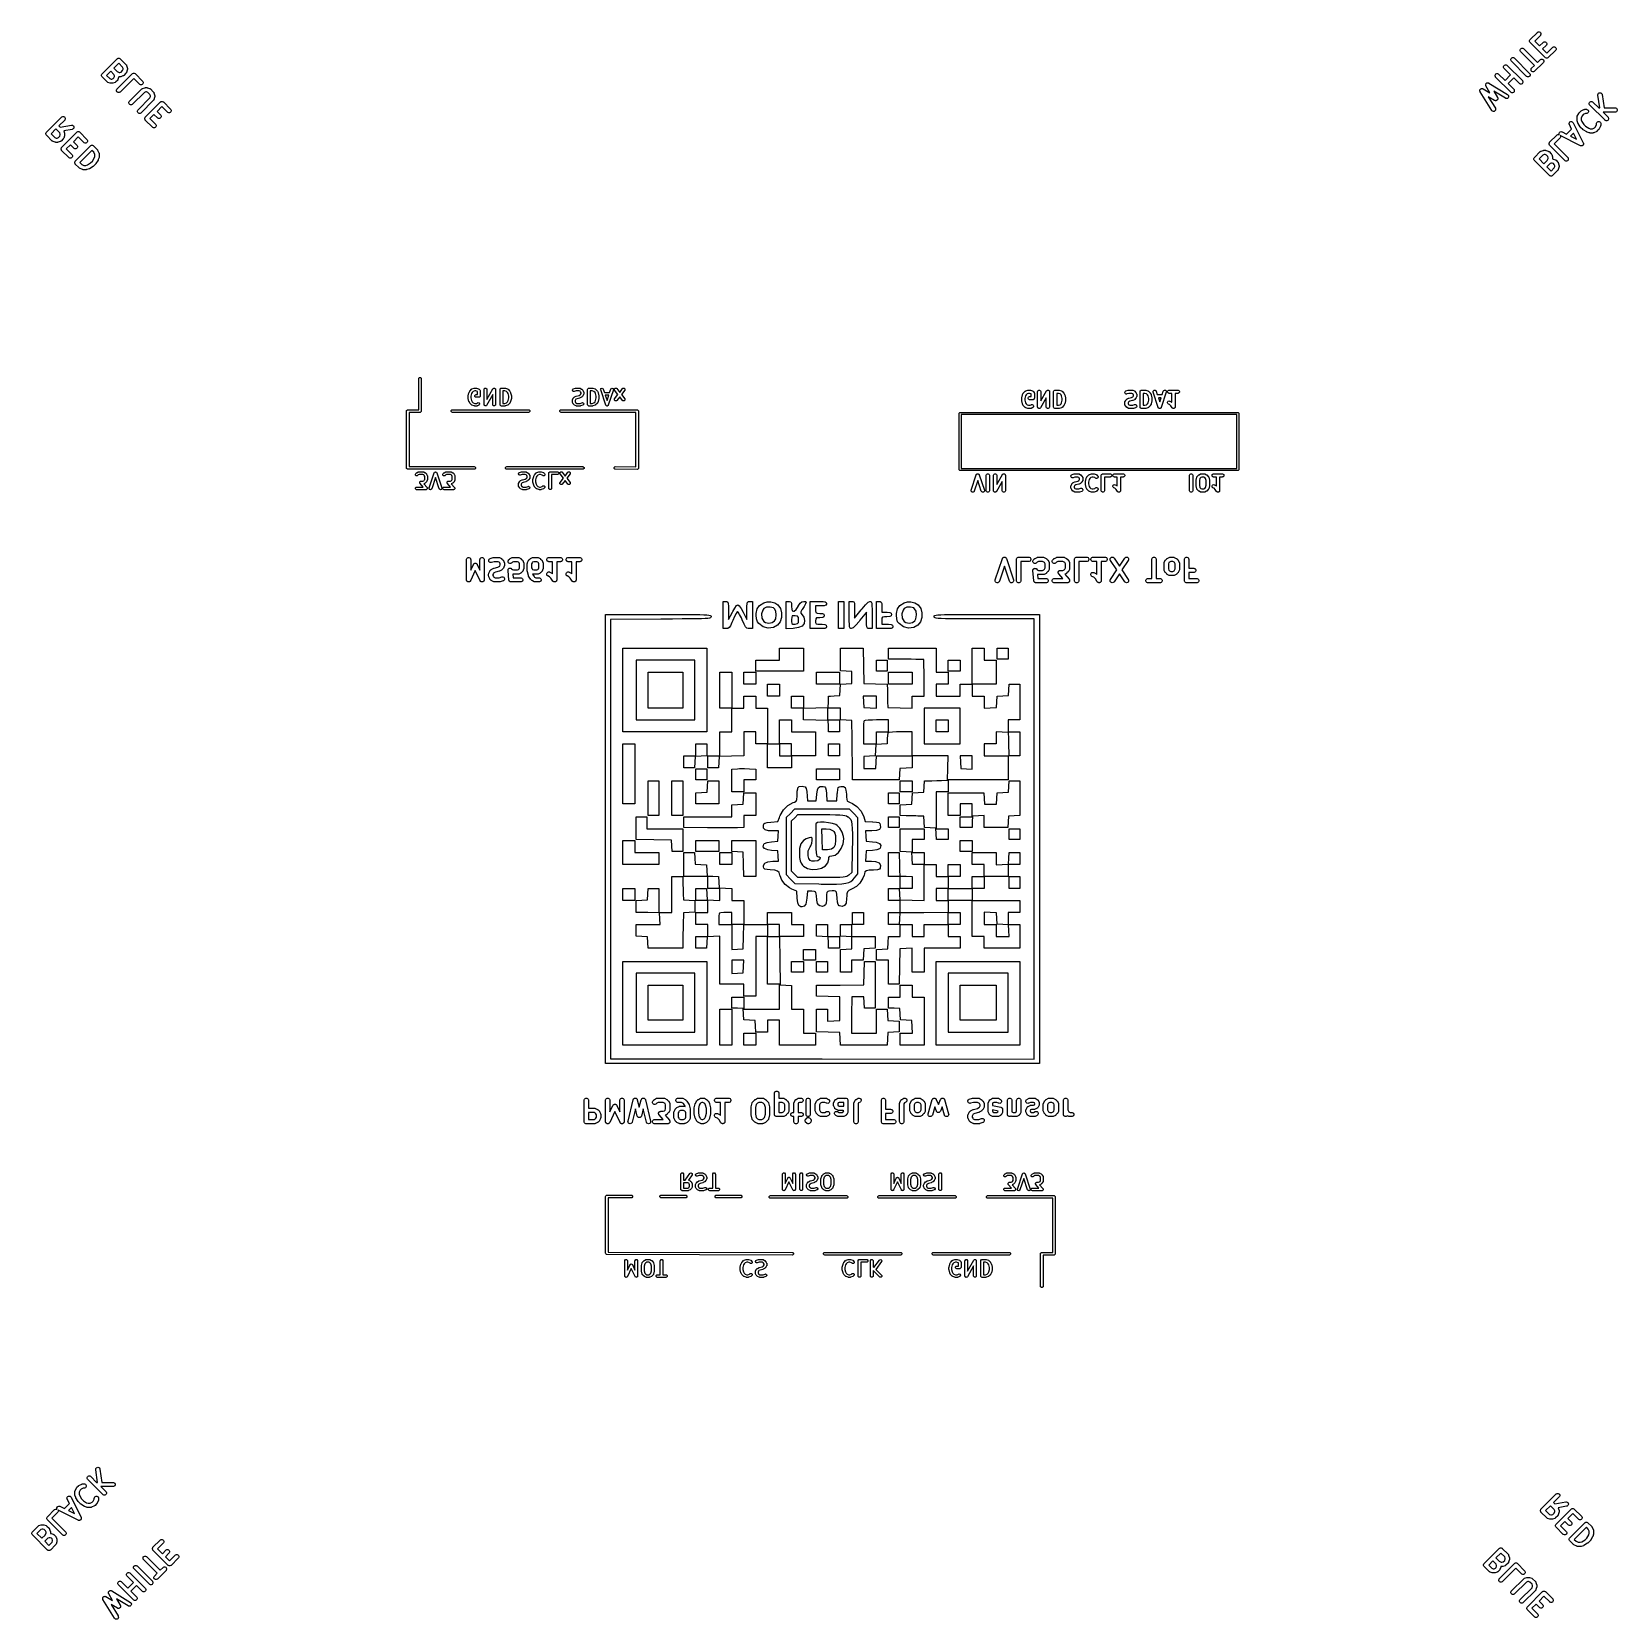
# Model space of a CAD drawing. Extents: x 110.4 to 184.6, y -131.1 to -56.8.
import ezdxf

# ---------------------------------------------------------------- set-up
doc = ezdxf.new("R2010")
doc.units = 0
doc.layers.add('BLACK', color=7, linetype='CONTINUOUS')

msp = doc.modelspace()

# ---------------------------------------------------------------- linework, layer by layer
at = {"layer": 'BLACK', "linetype": 'CONTINUOUS'}
for p, q in [((180.517075, -57.196617), (180.532007, -57.160569)), ((180.517075, -57.235635), (180.517075, -57.196617)), ((180.532007, -57.160569), (180.544443, -57.145415)), ((180.544443, -57.145415), (180.881161, -56.808697)), ((181.022583, -56.950119), (180.756576, -57.216126)), ((180.756576, -57.216126), (180.985543, -57.445093)), ((180.881161, -56.808697), (180.896315, -56.796261)), ((180.896315, -56.796261), (180.932363, -56.78133)), ((180.932363, -56.78133), (180.971381, -56.78133)), ((180.971381, -56.78133), (181.007429, -56.796261)), ((181.007429, -56.796261), (181.035019, -56.823851)), ((181.035019, -56.934965), (181.022583, -56.950119)), ((181.035019, -56.823851), (181.04995, -56.859899)), ((181.04995, -56.898917), (181.035019, -56.934965)), ((181.04995, -56.859899), (181.04995, -56.898917)), ((180.079342, -57.634349), (180.094274, -57.598301)), ((180.079342, -57.673367), (180.079342, -57.634349)), ((180.094274, -57.709415), (180.079342, -57.673367)), ((180.094274, -57.598301), (180.121864, -57.570711)), ((180.10671, -57.724569), (180.094274, -57.709415)), ((180.743106, -58.360964), (180.10671, -57.724569)), ((180.121864, -57.570711), (180.157912, -57.555779)), ((180.157912, -57.555779), (180.19693, -57.555779)), ((180.19693, -57.555779), (180.232978, -57.570711)), ((180.232978, -57.570711), (180.248132, -57.583147)), ((180.248132, -57.583147), (180.884527, -58.219543)), ((180.532007, -57.271683), (180.517075, -57.235635)), ((180.544443, -57.286837), (180.532007, -57.271683)), ((181.251551, -57.993943), (180.544443, -57.286837)), ((180.985543, -57.445093), (181.150536, -57.280102)), ((181.291957, -57.421524), (181.126965, -57.586515)), ((181.126965, -57.586515), (181.32226, -57.78181)), ((181.150536, -57.280102), (181.165689, -57.267665)), ((181.165689, -57.267665), (181.201737, -57.252734)), ((181.201737, -57.252734), (181.240756, -57.252734)), ((181.240756, -57.252734), (181.276804, -57.267666)), ((181.276804, -57.267666), (181.304394, -57.295256)), ((181.304393, -57.40637), (181.291957, -57.421524)), ((181.319325, -57.370322), (181.304393, -57.40637)), ((181.304394, -57.295256), (181.319325, -57.331304)), ((181.319325, -57.331304), (181.319325, -57.370322)), ((181.32226, -57.78181), (181.588268, -57.515804)), ((181.729689, -57.657225), (181.392972, -57.993943)), ((181.588268, -57.515804), (181.603421, -57.503368)), ((181.603421, -57.503368), (181.639469, -57.488436)), ((181.639469, -57.488436), (181.678487, -57.488436)), ((181.678487, -57.488436), (181.714536, -57.503368)), ((181.714536, -57.503368), (181.742125, -57.530957)), ((181.742125, -57.642072), (181.729689, -57.657225)), ((181.742125, -57.530957), (181.757057, -57.567006)), ((181.757057, -57.606024), (181.742125, -57.642072)), ((181.757057, -57.567006), (181.757057, -57.606024)), ((113.70919, -58.753684), (114.416297, -58.046578)), ((114.116618, -58.629099), (113.921322, -58.824394)), ((114.264916, -58.777396), (114.116618, -58.629099)), ((114.487007, -58.258709), (114.258039, -58.487677)), ((114.258039, -58.487677), (114.411557, -58.641194)), ((114.411557, -58.641194), (114.510615, -58.690723)), ((114.416297, -58.046578), (114.43145, -58.034141)), ((114.43145, -58.034141), (114.442008, -58.029767)), ((114.442008, -58.029767), (114.467499, -58.019209)), ((114.467499, -58.019209), (114.506517, -58.019209)), ((114.668977, -58.440678), (114.487007, -58.258709)), ((114.506517, -58.019209), (114.542565, -58.034141)), ((114.510615, -58.690723), (114.538122, -58.690723)), ((114.538122, -58.690723), (114.601347, -58.669648)), ((114.542565, -58.034141), (114.557719, -58.046577)), ((114.557719, -58.046577), (114.827092, -58.315951)), ((114.601347, -58.669648), (114.668978, -58.602017)), ((114.690053, -58.503906), (114.668977, -58.440678)), ((114.668978, -58.602017), (114.690053, -58.538792)), ((114.690053, -58.538792), (114.690053, -58.503906)), ((114.827092, -58.315951), (114.839529, -58.331104)), ((114.839529, -58.331104), (114.840904, -58.334425)), ((114.840903, -58.708274), (114.839529, -58.711594)), ((114.843259, -58.705559), (114.840903, -58.708274)), ((114.840904, -58.334425), (114.843259, -58.33714)), ((114.843259, -58.33714), (114.851251, -58.35504)), ((114.851251, -58.687658), (114.843259, -58.705559)), ((114.851251, -58.35504), (114.884922, -58.456056)), ((114.884922, -58.586643), (114.851251, -58.687658)), ((114.884922, -58.456056), (114.88712, -58.465728)), ((114.887121, -58.57697), (114.884922, -58.586643)), ((114.88712, -58.465728), (114.888132, -58.468169)), ((114.888132, -58.57453), (114.887121, -58.57697)), ((114.888132, -58.468169), (114.88848, -58.471708)), ((114.88848, -58.570992), (114.888132, -58.57453)), ((114.88848, -58.471708), (114.889268, -58.475172)), ((114.889268, -58.567528), (114.88848, -58.570992)), ((114.889268, -58.475172), (114.88908, -58.477805)), ((114.88908, -58.477805), (114.890053, -58.487678)), ((114.890053, -58.555021), (114.88908, -58.564894)), ((114.88908, -58.564894), (114.889268, -58.567528)), ((114.890053, -58.487678), (114.890053, -58.555021)), ((179.304892, -58.408799), (179.319824, -58.372751)), ((179.304892, -58.447817), (179.304892, -58.408799)), ((179.319824, -58.483865), (179.304892, -58.447817)), ((179.319824, -58.372751), (179.347414, -58.345161)), ((179.33226, -58.499019), (179.319824, -58.483865)), ((179.631939, -58.798697), (179.33226, -58.499019)), ((179.347414, -58.345161), (179.383462, -58.330229)), ((179.383462, -58.330229), (179.42248, -58.330229)), ((179.42248, -58.330229), (179.458528, -58.345161)), ((179.458528, -58.345161), (179.473682, -58.357597)), ((179.473682, -58.357597), (180.180788, -59.064704)), ((179.64161, -58.072082), (179.656542, -58.036034)), ((179.64161, -58.1111), (179.64161, -58.072082)), ((179.656542, -58.147148), (179.64161, -58.1111)), ((179.656542, -58.036034), (179.684132, -58.008444)), ((179.668978, -58.162302), (179.656542, -58.147148)), ((180.376085, -58.869409), (179.668978, -58.162302)), ((179.684132, -58.008444), (179.72018, -57.993512)), ((179.72018, -57.993512), (179.759198, -57.993512)), ((179.759198, -57.993512), (179.795246, -58.008444)), ((179.795246, -58.008444), (179.8104, -58.02088)), ((179.8104, -58.02088), (180.517506, -58.727988)), ((180.584418, -58.543487), (180.59935, -58.507439)), ((180.584418, -58.582505), (180.584418, -58.543487)), ((180.59935, -58.618553), (180.584418, -58.582505)), ((180.59935, -58.507439), (180.611786, -58.492285)), ((180.62694, -58.646143), (180.59935, -58.618553)), ((180.611786, -58.492285), (180.743106, -58.360964)), ((180.662988, -58.661075), (180.62694, -58.646143)), ((180.702006, -58.661075), (180.662988, -58.661075)), ((180.738054, -58.646143), (180.702006, -58.661075)), ((180.753208, -58.633707), (180.738054, -58.646143)), ((181.157269, -58.229645), (180.753208, -58.633707)), ((180.884527, -58.219543), (181.015848, -58.088224)), ((181.015848, -58.088224), (181.031001, -58.075787)), ((181.031001, -58.075787), (181.067049, -58.060856)), ((181.067049, -58.060856), (181.106067, -58.060856)), ((181.106067, -58.060856), (181.142116, -58.075787)), ((181.142116, -58.075787), (181.169706, -58.103377)), ((181.169706, -58.214492), (181.157269, -58.229645)), ((181.169706, -58.103377), (181.184637, -58.139426)), ((181.184637, -58.178444), (181.169706, -58.214492)), ((181.184637, -58.139426), (181.184637, -58.178444)), ((181.266704, -58.00638), (181.251551, -57.993943)), ((181.302752, -58.021311), (181.266704, -58.00638)), ((181.34177, -58.021311), (181.302752, -58.021311)), ((181.377819, -58.00638), (181.34177, -58.021311)), ((181.377829, -58.006369), (181.377819, -58.00638)), ((181.392972, -57.993943), (181.377829, -58.006369)), ((113.681822, -58.804886), (113.696754, -58.768838)), ((113.681822, -58.843904), (113.681822, -58.804886)), ((113.696754, -58.879952), (113.681822, -58.843904)), ((113.696754, -58.768838), (113.696755, -58.768837)), ((113.70919, -58.895106), (113.696754, -58.879952)), ((113.696755, -58.768837), (113.70919, -58.753684)), ((113.944892, -59.130808), (113.70919, -58.895106)), ((113.921322, -58.824394), (114.069622, -58.972694)), ((113.960046, -59.143244), (113.944892, -59.130808)), ((113.963366, -59.144619), (113.960046, -59.143244)), ((113.96608, -59.146973), (113.963366, -59.144619)), ((113.98398, -59.154965), (113.96608, -59.146973)), ((114.084995, -59.188637), (113.98398, -59.154965)), ((114.069622, -58.972694), (114.132845, -58.993769)), ((114.094667, -59.190836), (114.084995, -59.188637)), ((114.097109, -59.191848), (114.094667, -59.190836)), ((114.100646, -59.192196), (114.097109, -59.191848)), ((114.10411, -59.192984), (114.100646, -59.192196)), ((114.106744, -59.192796), (114.10411, -59.192984)), ((114.116618, -59.193769), (114.106744, -59.192796)), ((114.183962, -59.193769), (114.116618, -59.193769)), ((114.132845, -58.993769), (114.167735, -58.993769)), ((114.167735, -58.993769), (114.230959, -58.972693)), ((114.193835, -59.192796), (114.183962, -59.193769)), ((114.19647, -59.192984), (114.193835, -59.192796)), ((114.199933, -59.192196), (114.19647, -59.192984)), ((114.203471, -59.191848), (114.199933, -59.192196)), ((114.205912, -59.190836), (114.203471, -59.191848)), ((114.215585, -59.188637), (114.205912, -59.190836)), ((114.3166, -59.154965), (114.215585, -59.188637)), ((114.230959, -58.972693), (114.264916, -58.938736)), ((114.285992, -58.840623), (114.264916, -58.777396)), ((114.264916, -58.938736), (114.285992, -58.87551)), ((114.285992, -58.87551), (114.285992, -58.840623)), ((114.3345, -59.146974), (114.3166, -59.154965)), ((114.337213, -59.14462), (114.3345, -59.146974)), ((114.340534, -59.143245), (114.337213, -59.14462)), ((114.355687, -59.130808), (114.340534, -59.143245)), ((114.423031, -59.063465), (114.355687, -59.130808)), ((114.416297, -59.460791), (115.123404, -58.753684)), ((114.435468, -59.048312), (114.423031, -59.063465)), ((114.436843, -59.044992), (114.435468, -59.048312)), ((114.439198, -59.042277), (114.436843, -59.044992)), ((114.44719, -59.024376), (114.439198, -59.042277)), ((114.480861, -58.923361), (114.44719, -59.024376)), ((114.48306, -58.913688), (114.480861, -58.923361)), ((114.484071, -58.911248), (114.48306, -58.913688)), ((114.484419, -58.90771), (114.484071, -58.911248)), ((114.485207, -58.904246), (114.484419, -58.90771)), ((114.485992, -58.891739), (114.485019, -58.901612)), ((114.485019, -58.901612), (114.485207, -58.904246)), ((114.487008, -58.890723), (114.485992, -58.890622)), ((114.485992, -58.890622), (114.485992, -58.891739)), ((114.554351, -58.890723), (114.487008, -58.890723)), ((114.564224, -58.88975), (114.554351, -58.890723)), ((115.194113, -58.965816), (114.557719, -59.602213)), ((114.566858, -58.889938), (114.564224, -58.88975)), ((114.570322, -58.88915), (114.566858, -58.889938)), ((114.57386, -58.888802), (114.570322, -58.88915)), ((114.5763, -58.887791), (114.57386, -58.888802)), ((114.585973, -58.885592), (114.5763, -58.887791)), ((114.686988, -58.851921), (114.585973, -58.885592)), ((114.704889, -58.843929), (114.686988, -58.851921)), ((114.707604, -58.841573), (114.704889, -58.843929)), ((114.710923, -58.840199), (114.707604, -58.841573)), ((114.726077, -58.827763), (114.710923, -58.840199)), ((114.827093, -58.726747), (114.726077, -58.827763)), ((114.839529, -58.711594), (114.827093, -58.726747)), ((115.123404, -58.753684), (115.138557, -58.741247)), ((115.138557, -58.741247), (115.174605, -58.726316)), ((115.174605, -58.726316), (115.213623, -58.726316)), ((115.460121, -59.231824), (115.194113, -58.965816)), ((115.213623, -58.726316), (115.249672, -58.741247)), ((115.249672, -58.741247), (115.249682, -58.741257)), ((115.249682, -58.741257), (115.264825, -58.753684)), ((115.264825, -58.753684), (115.601543, -59.090402)), ((115.475275, -59.24426), (115.460121, -59.231824)), ((115.511323, -59.259191), (115.475275, -59.24426)), ((115.550341, -59.259191), (115.511323, -59.259191)), ((115.586389, -59.24426), (115.550341, -59.259191)), ((115.561136, -59.460792), (115.576289, -59.448355)), ((115.576289, -59.448355), (115.579608, -59.44698)), ((115.579608, -59.44698), (115.582324, -59.444625)), ((115.582324, -59.444625), (115.600224, -59.436634)), ((115.613979, -59.21667), (115.586389, -59.24426)), ((115.600224, -59.436634), (115.70124, -59.402962)), ((115.601543, -59.090402), (115.613979, -59.105556)), ((115.613979, -59.105556), (115.62891, -59.141604)), ((115.62891, -59.180622), (115.613979, -59.21667)), ((115.62891, -59.141604), (115.62891, -59.180622)), ((115.70124, -59.402962), (115.710912, -59.400762)), ((115.710912, -59.400762), (115.713354, -59.399751)), ((115.713354, -59.399751), (115.716891, -59.399402)), ((115.716891, -59.399402), (115.720355, -59.398615)), ((115.720355, -59.398615), (115.722989, -59.398802)), ((115.722989, -59.398802), (115.732863, -59.39783)), ((115.732863, -59.39783), (115.800206, -59.39783)), ((115.800206, -59.39783), (115.810079, -59.398802)), ((115.810079, -59.398802), (115.812714, -59.398615)), ((115.812714, -59.398615), (115.816177, -59.399402)), ((115.816177, -59.399402), (115.819715, -59.399751)), ((115.819715, -59.399751), (115.822156, -59.400762)), ((115.822156, -59.400762), (115.831829, -59.402962)), ((115.831829, -59.402962), (115.932844, -59.436634)), ((115.932844, -59.436634), (115.950744, -59.444625)), ((115.950744, -59.444625), (115.953459, -59.44698)), ((115.953459, -59.44698), (115.956778, -59.448355)), ((115.956778, -59.448355), (115.971932, -59.460791)), ((178.236152, -59.458561), (178.247682, -59.449736)), ((178.247682, -59.449736), (178.252643, -59.448412)), ((178.252643, -59.448412), (178.257016, -59.445722)), ((178.257016, -59.445722), (178.271351, -59.443423)), ((178.271351, -59.443423), (178.285383, -59.439682)), ((178.285383, -59.439682), (178.290474, -59.440358)), ((178.290474, -59.440358), (178.295542, -59.439546)), ((178.295542, -59.439546), (178.309662, -59.442907)), ((178.309662, -59.442907), (178.324062, -59.444821)), ((178.324062, -59.444821), (178.33106, -59.448002)), ((178.33106, -59.448002), (178.3335, -59.448583)), ((178.3335, -59.448583), (178.335462, -59.450003)), ((178.335462, -59.450003), (178.341908, -59.452933)), ((178.461248, -59.27384), (178.46206, -59.268772)), ((178.464609, -59.28796), (178.461248, -59.27384)), ((178.461384, -59.263681), (178.465125, -59.249649)), ((178.46206, -59.268772), (178.461384, -59.263681)), ((178.466523, -59.30236), (178.464609, -59.28796)), ((178.465125, -59.249649), (178.467424, -59.235314)), ((178.469704, -59.309358), (178.466523, -59.30236)), ((178.467424, -59.235314), (178.470114, -59.230941)), ((178.470285, -59.311798), (178.469704, -59.309358)), ((178.470114, -59.230941), (178.471438, -59.22598)), ((178.471705, -59.31376), (178.470285, -59.311798)), ((178.471438, -59.22598), (178.480263, -59.21445)), ((178.474635, -59.320206), (178.471705, -59.31376)), ((178.657134, -59.635432), (178.474635, -59.320206)), ((178.480263, -59.21445), (178.487873, -59.202084)), ((178.487873, -59.202084), (178.492032, -59.199073)), ((178.492032, -59.199073), (178.495153, -59.194997)), ((178.495153, -59.194997), (178.507719, -59.187721)), ((178.507719, -59.187721), (178.519482, -59.179209)), ((178.519482, -59.179209), (178.524475, -59.17802)), ((178.524475, -59.17802), (178.52892, -59.175447)), ((178.52892, -59.175447), (178.543319, -59.173533)), ((178.543319, -59.173533), (178.55744, -59.170172)), ((178.55744, -59.170172), (178.562507, -59.170984)), ((178.562507, -59.170984), (178.567599, -59.170308)), ((178.567599, -59.170308), (178.58163, -59.174049)), ((178.58163, -59.174049), (178.595966, -59.176348)), ((178.595966, -59.176348), (178.602876, -59.179715)), ((178.602876, -59.179715), (178.6053, -59.180362)), ((178.6053, -59.180362), (178.607223, -59.181834)), ((178.607223, -59.181834), (178.613588, -59.184936)), ((178.613588, -59.184936), (179.489052, -59.723684)), ((178.900831, -58.81286), (178.915763, -58.776812)), ((178.900831, -58.851878), (178.900831, -58.81286)), ((178.915763, -58.887926), (178.900831, -58.851878)), ((178.915763, -58.776812), (178.943353, -58.749222)), ((178.928199, -58.90308), (178.915763, -58.887926)), ((179.635306, -59.610186), (178.928199, -58.90308)), ((178.943353, -58.749222), (178.979401, -58.73429)), ((178.979401, -58.73429), (179.018419, -58.73429)), ((179.018419, -58.73429), (179.054467, -58.749222)), ((179.054467, -58.749222), (179.069621, -58.761658)), ((179.069621, -58.761658), (179.369299, -59.061336)), ((179.369299, -59.061336), (179.631939, -58.798697)), ((179.77336, -58.940118), (179.510721, -59.202758)), ((179.510721, -59.202758), (179.776727, -59.468765)), ((180.039367, -59.206125), (179.77336, -58.940118)), ((180.05452, -59.218562), (180.039367, -59.206125)), ((180.090569, -59.233493), (180.05452, -59.218562)), ((180.129587, -59.233493), (180.090569, -59.233493)), ((180.165635, -59.218562), (180.129587, -59.233493)), ((180.193225, -59.190972), (180.165635, -59.218562)), ((180.180788, -59.064704), (180.193225, -59.079857)), ((180.193225, -59.079857), (180.208156, -59.115906)), ((180.208156, -59.154924), (180.193225, -59.190972)), ((180.208156, -59.115906), (180.208156, -59.154924)), ((180.391238, -58.881846), (180.376085, -58.869409)), ((180.427286, -58.896777), (180.391238, -58.881846)), ((180.466304, -58.896777), (180.427286, -58.896777)), ((180.502353, -58.881846), (180.466304, -58.896777)), ((180.529943, -58.854256), (180.502353, -58.881846)), ((180.517506, -58.727988), (180.529943, -58.743141)), ((180.529943, -58.743141), (180.544874, -58.779189)), ((180.544874, -58.818207), (180.529943, -58.854256)), ((180.544874, -58.779189), (180.544874, -58.818207)), ((114.388929, -59.511993), (114.403861, -59.475945)), ((114.388929, -59.551011), (114.388929, -59.511993)), ((114.403861, -59.587059), (114.388929, -59.551011)), ((114.403861, -59.475945), (114.416297, -59.460791)), ((114.431451, -59.614649), (114.403861, -59.587059)), ((114.467499, -59.629581), (114.431451, -59.614649)), ((114.506517, -59.629581), (114.467499, -59.629581)), ((114.542565, -59.614649), (114.506517, -59.629581)), ((114.557719, -59.602213), (114.542565, -59.614649)), ((114.961349, -60.084413), (114.976281, -60.048365)), ((114.961349, -60.123431), (114.961349, -60.084413)), ((114.976281, -60.159479), (114.961349, -60.123431)), ((114.976281, -60.048365), (114.988717, -60.033211)), ((115.003871, -60.187069), (114.976281, -60.159479)), ((114.988717, -60.033211), (115.561136, -59.460792)), ((115.039919, -60.202001), (115.003871, -60.187069)), ((115.114985, -60.187069), (115.078937, -60.202001)), ((115.130139, -60.174633), (115.114985, -60.187069)), ((115.685865, -59.618904), (115.130139, -60.174633)), ((115.392778, -60.437272), (115.948505, -59.881544)), ((116.106618, -60.006274), (115.5342, -60.578694)), ((115.74909, -59.59783), (115.685865, -59.618904)), ((115.729495, -60.773989), (116.436602, -60.066883)), ((115.783979, -59.59783), (115.74909, -59.59783)), ((115.847201, -59.618904), (115.783979, -59.59783)), ((115.948505, -59.720208), (115.847201, -59.618904)), ((115.96958, -59.783431), (115.948505, -59.720208)), ((115.948505, -59.881544), (115.96958, -59.81832)), ((115.96958, -59.81832), (115.96958, -59.783431)), ((115.971932, -59.460791), (116.106619, -59.595478)), ((116.119055, -59.991121), (116.106618, -60.006274)), ((116.106619, -59.595478), (116.119055, -59.610631)), ((116.119055, -59.610631), (116.12043, -59.613952)), ((116.12043, -59.987799), (116.119055, -59.991121)), ((116.12043, -59.613952), (116.122784, -59.616666)), ((116.122784, -59.985086), (116.12043, -59.987799)), ((116.122784, -59.616666), (116.130776, -59.634566)), ((116.130776, -59.967186), (116.122784, -59.985086)), ((116.130776, -59.634566), (116.164448, -59.735581)), ((116.164448, -59.866171), (116.130776, -59.967186)), ((116.164448, -59.735581), (116.166647, -59.745253)), ((116.166647, -59.856498), (116.164448, -59.866171)), ((116.166647, -59.745253), (116.167659, -59.747695)), ((116.167659, -59.854057), (116.166647, -59.856498)), ((116.167659, -59.747695), (116.168007, -59.751232)), ((116.168007, -59.850519), (116.167659, -59.854057)), ((116.168007, -59.751232), (116.168795, -59.754696)), ((116.168795, -59.847056), (116.168007, -59.850519)), ((116.168795, -59.754696), (116.168607, -59.75733)), ((116.168607, -59.75733), (116.16958, -59.767204)), ((116.16958, -59.834548), (116.168607, -59.844421)), ((116.168607, -59.844421), (116.168795, -59.847056)), ((116.16958, -59.767204), (116.16958, -59.834548)), ((116.436602, -60.066883), (116.451755, -60.054446)), ((116.451755, -60.054446), (116.462313, -60.050072)), ((116.462313, -60.050072), (116.487804, -60.039514)), ((116.487804, -60.039514), (116.526822, -60.039514)), ((116.526822, -60.039514), (116.562871, -60.054446)), ((116.562871, -60.054446), (116.578024, -60.066882)), ((116.578024, -60.066882), (116.91474, -60.4036)), ((178.191874, -59.535738), (178.195235, -59.521617)), ((178.192686, -59.540805), (178.191874, -59.535738)), ((178.19201, -59.545897), (178.192686, -59.540805)), ((178.195751, -59.559928), (178.19201, -59.545897)), ((178.195235, -59.521617), (178.197149, -59.507218)), ((178.19805, -59.574264), (178.195751, -59.559928)), ((178.197149, -59.507218), (178.199722, -59.502773)), ((178.201417, -59.581174), (178.19805, -59.574264)), ((178.199722, -59.502773), (178.200911, -59.49778)), ((178.200911, -59.49778), (178.209423, -59.486017)), ((178.202064, -59.583598), (178.201417, -59.581174)), ((178.203536, -59.585521), (178.202064, -59.583598)), ((178.206638, -59.591886), (178.203536, -59.585521)), ((178.745386, -60.467351), (178.206638, -59.591886)), ((178.209423, -59.486017), (178.216699, -59.473451)), ((178.216699, -59.473451), (178.220775, -59.47033)), ((178.220775, -59.47033), (178.223786, -59.466171)), ((178.223786, -59.466171), (178.236152, -59.458561)), ((178.341908, -59.452933), (178.657134, -59.635432)), ((178.881463, -59.996408), (178.584671, -59.824581)), ((178.584671, -59.824581), (178.915718, -60.362532)), ((179.384233, -59.894016), (178.846283, -59.56297)), ((178.846283, -59.56297), (179.01811, -59.859761)), ((178.885907, -59.998428), (178.881463, -59.996408)), ((178.887445, -59.999605), (178.885907, -59.998428)), ((178.889988, -60.000283), (178.887445, -59.999605)), ((178.899309, -60.00452), (178.889988, -60.000283)), ((178.912395, -60.006258), (178.899309, -60.00452)), ((178.925146, -60.009659), (178.912395, -60.006258)), ((178.931567, -60.008805), (178.925146, -60.009659)), ((178.937988, -60.009659), (178.931567, -60.008805)), ((178.950738, -60.006258), (178.937988, -60.009659)), ((178.963825, -60.00452), (178.950738, -60.006258)), ((178.969432, -60.001273), (178.963825, -60.00452)), ((178.975689, -59.999605), (178.969432, -60.001273)), ((178.986168, -59.991584), (178.975689, -59.999605)), ((178.997592, -59.98497), (178.986168, -59.991584)), ((179.001528, -59.979826), (178.997592, -59.98497)), ((179.006672, -59.97589), (179.001528, -59.979826)), ((179.013286, -59.964466), (179.006672, -59.97589)), ((179.021307, -59.953987), (179.013286, -59.964466)), ((179.01811, -59.859761), (179.02013, -59.864205)), ((179.02013, -59.864205), (179.021307, -59.865743)), ((179.021307, -59.865743), (179.021985, -59.868286)), ((179.022975, -59.94773), (179.021307, -59.953987)), ((179.021985, -59.868286), (179.026222, -59.877607)), ((179.026222, -59.942123), (179.022975, -59.94773)), ((179.026222, -59.877607), (179.02796, -59.890693)), ((179.02796, -59.929036), (179.026222, -59.942123)), ((179.02796, -59.890693), (179.031361, -59.903444)), ((179.031361, -59.916286), (179.02796, -59.929036)), ((179.031361, -59.903444), (179.030507, -59.909865)), ((179.030507, -59.909865), (179.031361, -59.916286)), ((179.401855, -59.902604), (179.384233, -59.894016)), ((179.440381, -59.90878), (179.401855, -59.902604)), ((179.478338, -59.899742), (179.440381, -59.90878)), ((179.509948, -59.876868), (179.478338, -59.899742)), ((179.489052, -59.723684), (179.504661, -59.735545)), ((179.504661, -59.735545), (179.527535, -59.767154)), ((179.530397, -59.843638), (179.509948, -59.876868)), ((179.527535, -59.767154), (179.536573, -59.805111)), ((179.536573, -59.805111), (179.530397, -59.843638)), ((179.650459, -59.622623), (179.635306, -59.610186)), ((179.686508, -59.637554), (179.650459, -59.622623)), ((179.725526, -59.637554), (179.686508, -59.637554)), ((179.761574, -59.622623), (179.725526, -59.637554)), ((179.789164, -59.595033), (179.761574, -59.622623)), ((179.776727, -59.468765), (179.789164, -59.483918)), ((179.789164, -59.483918), (179.804095, -59.519967)), ((179.804095, -59.558985), (179.789164, -59.595033)), ((179.804095, -59.519967), (179.804095, -59.558985)), ((183.313434, -60.122257), (183.328366, -60.086209)), ((183.313434, -60.161275), (183.313434, -60.122257)), ((183.328366, -60.197323), (183.313434, -60.161275)), ((183.328366, -60.086209), (183.355956, -60.058619)), ((183.355956, -60.058619), (183.392004, -60.043687)), ((183.392004, -60.043687), (183.431022, -60.043687)), ((183.431022, -60.043687), (183.46707, -60.058619)), ((183.46707, -60.058619), (183.482224, -60.071055)), ((183.482224, -60.071055), (183.755981, -60.344812)), ((183.715722, -59.732263), (183.725406, -59.694465)), ((183.716579, -59.751847), (183.715722, -59.732263)), ((183.801289, -60.344812), (183.716579, -59.751847)), ((183.725406, -59.694465), (183.748817, -59.663251)), ((183.748817, -59.663251), (183.782391, -59.643371)), ((183.782391, -59.643371), (183.821016, -59.637853)), ((183.821016, -59.637853), (183.858814, -59.647537)), ((183.858814, -59.647537), (183.890028, -59.670948)), ((183.890028, -59.670948), (183.909908, -59.704522)), ((183.909908, -59.704522), (183.914569, -59.723563)), ((183.914569, -59.723563), (184.003319, -60.344812)), ((111.10919, -61.485684), (111.816297, -60.778578)), ((111.957718, -60.919999), (111.691711, -61.186005)), ((111.816297, -60.778578), (111.83145, -60.766141)), ((111.83145, -60.766141), (111.867499, -60.75121)), ((111.867499, -60.75121), (111.906517, -60.75121)), ((111.906517, -60.75121), (111.942565, -60.766141)), ((111.942565, -60.766141), (111.970155, -60.793731)), ((111.970155, -60.904846), (111.957718, -60.919999)), ((111.970155, -60.793731), (111.985086, -60.829779)), ((111.985086, -60.868797), (111.970155, -60.904846)), ((111.985086, -60.829779), (111.985086, -60.868797)), ((115.078937, -60.202001), (115.039919, -60.202001)), ((115.36541, -60.488474), (115.380342, -60.452426)), ((115.36541, -60.527492), (115.36541, -60.488474)), ((115.380342, -60.56354), (115.36541, -60.527492)), ((115.380342, -60.452426), (115.392778, -60.437272)), ((115.407932, -60.59113), (115.380342, -60.56354)), ((115.44398, -60.606062), (115.407932, -60.59113)), ((115.482998, -60.606062), (115.44398, -60.606062)), ((115.519046, -60.59113), (115.482998, -60.606062)), ((115.5342, -60.578694), (115.519046, -60.59113)), ((115.702127, -60.825191), (115.717059, -60.789143)), ((115.702127, -60.864209), (115.702127, -60.825191)), ((115.717059, -60.900257), (115.702127, -60.864209)), ((115.717059, -60.789143), (115.729495, -60.773989)), ((115.729495, -60.915411), (115.717059, -60.900257)), ((116.066213, -61.252129), (115.729495, -60.915411)), ((116.136923, -60.649404), (115.941627, -60.844699)), ((115.941627, -60.844699), (116.207635, -61.110707)), ((116.301915, -60.814396), (116.136923, -60.649404)), ((116.507312, -60.279014), (116.278345, -60.507982)), ((116.278345, -60.507982), (116.443337, -60.672974)), ((116.317069, -60.826832), (116.301915, -60.814396)), ((116.353117, -60.841764), (116.317069, -60.826832)), ((116.392135, -60.841764), (116.353117, -60.841764)), ((116.428183, -60.826832), (116.392135, -60.841764)), ((116.455773, -60.799242), (116.428183, -60.826832)), ((116.443337, -60.672974), (116.455773, -60.688128)), ((116.455773, -60.688128), (116.470705, -60.724176)), ((116.470705, -60.763194), (116.455773, -60.799242)), ((116.470705, -60.724176), (116.470705, -60.763194)), ((116.773319, -60.545021), (116.507312, -60.279014)), ((116.788472, -60.557458), (116.773319, -60.545021)), ((116.82452, -60.572389), (116.788472, -60.557458)), ((116.863539, -60.572389), (116.82452, -60.572389)), ((116.899587, -60.557458), (116.863539, -60.572389)), ((116.927177, -60.529868), (116.899587, -60.557458)), ((116.91474, -60.4036), (116.927177, -60.418753)), ((116.927177, -60.418753), (116.942108, -60.454802)), ((116.942108, -60.49382), (116.927177, -60.529868)), ((116.942108, -60.454802), (116.942108, -60.49382)), ((178.757247, -60.48296), (178.745386, -60.467351)), ((178.788856, -60.505834), (178.757247, -60.48296)), ((178.826813, -60.514872), (178.788856, -60.505834)), ((178.86534, -60.508696), (178.826813, -60.514872)), ((178.89857, -60.488247), (178.86534, -60.508696)), ((178.921445, -60.456637), (178.89857, -60.488247)), ((178.915718, -60.362532), (178.924306, -60.380154)), ((178.930482, -60.41868), (178.921445, -60.456637)), ((178.924306, -60.380154), (178.930482, -60.41868)), ((182.739094, -60.78153), (182.741015, -60.762021)), ((182.739094, -60.916217), (182.739094, -60.78153)), ((182.740066, -60.92609), (182.739094, -60.916217)), ((182.739879, -60.928724), (182.740066, -60.92609)), ((182.740666, -60.932188), (182.739879, -60.928724)), ((182.741015, -60.935726), (182.740666, -60.932188)), ((182.741015, -60.762021), (182.74239, -60.7587)), ((182.742025, -60.938166), (182.741015, -60.935726)), ((182.74239, -60.7587), (182.742645, -60.755117)), ((182.742645, -60.755117), (182.749651, -60.736809)), ((182.749651, -60.736809), (182.816994, -60.602122)), ((182.816994, -60.602122), (182.822279, -60.593725)), ((182.822279, -60.593725), (182.82329, -60.591286)), ((182.82329, -60.591286), (182.825543, -60.588539)), ((182.825543, -60.588539), (182.827437, -60.585532)), ((182.827437, -60.585532), (182.829431, -60.583801)), ((182.829431, -60.583801), (182.835726, -60.576132)), ((182.835726, -60.576132), (182.90307, -60.508788)), ((182.90307, -60.508788), (182.91074, -60.502493)), ((182.91074, -60.502493), (182.91247, -60.500499)), ((182.91247, -60.500499), (182.915477, -60.498605)), ((182.915477, -60.498605), (182.918224, -60.496352)), ((182.918224, -60.496352), (182.920663, -60.495341)), ((182.920663, -60.495341), (182.92906, -60.490056)), ((182.92906, -60.490056), (183.063747, -60.422713)), ((182.988622, -60.706079), (182.939094, -60.805136)), ((182.939094, -60.805136), (182.939094, -60.899988)), ((182.939094, -60.899988), (182.964163, -60.975197)), ((183.033017, -60.661684), (182.988622, -60.706079)), ((183.132075, -60.612156), (183.033017, -60.661684)), ((183.063747, -60.422713), (183.082055, -60.415707)), ((183.082055, -60.415707), (183.085638, -60.415452)), ((183.085638, -60.415452), (183.088959, -60.414077)), ((183.088959, -60.414077), (183.108468, -60.412156)), ((183.108468, -60.412156), (183.175811, -60.412156)), ((183.175811, -60.612156), (183.132075, -60.612156)), ((183.175811, -60.412156), (183.19532, -60.414077)), ((183.19532, -60.610235), (183.175811, -60.612156)), ((183.19532, -60.414077), (183.231368, -60.429009)), ((183.231368, -60.595303), (183.19532, -60.610235)), ((183.231368, -60.429009), (183.258958, -60.456599)), ((183.258958, -60.567713), (183.231368, -60.595303)), ((183.258958, -60.456599), (183.27389, -60.492647)), ((183.27389, -60.531665), (183.258958, -60.567713)), ((183.27389, -60.492647), (183.27389, -60.531665)), ((183.340802, -60.212477), (183.328366, -60.197323)), ((184.047909, -60.919583), (183.340802, -60.212477)), ((183.755981, -60.344812), (183.801289, -60.344812)), ((184.522681, -60.544812), (183.95598, -60.544812)), ((183.95598, -60.544812), (184.18933, -60.778162)), ((184.003319, -60.344812), (184.522681, -60.344812)), ((184.063062, -60.93202), (184.047909, -60.919583)), ((184.099111, -60.946951), (184.063062, -60.93202)), ((184.174177, -60.93202), (184.138129, -60.946951)), ((184.201767, -60.90443), (184.174177, -60.93202)), ((184.18933, -60.778162), (184.201767, -60.793315)), ((184.201767, -60.793315), (184.216698, -60.829364)), ((184.216698, -60.868382), (184.201767, -60.90443)), ((184.216698, -60.829364), (184.216698, -60.868382)), ((184.522681, -60.344812), (184.54219, -60.346733)), ((184.54219, -60.542891), (184.522681, -60.544812)), ((184.54219, -60.346733), (184.578238, -60.361665)), ((184.578238, -60.527959), (184.54219, -60.542891)), ((184.578238, -60.361665), (184.605828, -60.389255)), ((184.605828, -60.500369), (184.578238, -60.527959)), ((184.605828, -60.389255), (184.62076, -60.425303)), ((184.62076, -60.464321), (184.605828, -60.500369)), ((184.62076, -60.425303), (184.62076, -60.464321)), ((111.081822, -61.536886), (111.096754, -61.500838)), ((111.081822, -61.575904), (111.081822, -61.536886)), ((111.096754, -61.611952), (111.081822, -61.575904)), ((111.096754, -61.500838), (111.096755, -61.500837)), ((111.10919, -61.627106), (111.096754, -61.611952)), ((111.096755, -61.500837), (111.10919, -61.485684)), ((111.378564, -61.896479), (111.10919, -61.627106)), ((111.550289, -61.327427), (111.321322, -61.556395)), ((111.321322, -61.556395), (111.503293, -61.738366)), ((111.732261, -61.509398), (111.550289, -61.327427)), ((111.664629, -61.738366), (111.732261, -61.670734)), ((111.691711, -61.186005), (111.752544, -61.246838)), ((111.753336, -61.572622), (111.732261, -61.509398)), ((111.732261, -61.670734), (111.753336, -61.607511)), ((111.752544, -61.246838), (112.27369, -61.154871)), ((111.753336, -61.607511), (111.753336, -61.572622)), ((111.816297, -62.192791), (112.523404, -61.485684)), ((112.308448, -61.351827), (111.913532, -61.421518)), ((111.913532, -61.421518), (111.914532, -61.423757)), ((111.914532, -61.423757), (111.948204, -61.524772)), ((111.948204, -61.655362), (111.914532, -61.756377)), ((111.948204, -61.524772), (111.950403, -61.534444)), ((111.950403, -61.645689), (111.948204, -61.655362)), ((111.950403, -61.534444), (111.951415, -61.536886)), ((111.951415, -61.643248), (111.950403, -61.645689)), ((111.951415, -61.536886), (111.951763, -61.540423)), ((111.951763, -61.63971), (111.951415, -61.643248)), ((111.951763, -61.540423), (111.952551, -61.543887)), ((111.952551, -61.636247), (111.951763, -61.63971)), ((111.952551, -61.543887), (111.952363, -61.546521)), ((111.952363, -61.546521), (111.953336, -61.556395)), ((111.953336, -61.623739), (111.952363, -61.633612)), ((111.952363, -61.633612), (111.952551, -61.636247)), ((111.953336, -61.556395), (111.953336, -61.623739)), ((112.27369, -61.154871), (112.293236, -61.153372)), ((112.293236, -61.153372), (112.331331, -61.161812)), ((112.327326, -61.346545), (112.308448, -61.351827)), ((112.360231, -61.325576), (112.327326, -61.346545)), ((112.331331, -61.161812), (112.363296, -61.184188)), ((112.382606, -61.293611), (112.360231, -61.325576)), ((112.363296, -61.184188), (112.384265, -61.217092)), ((112.391046, -61.255516), (112.382606, -61.293611)), ((112.384265, -61.217092), (112.391046, -61.255516)), ((112.523404, -61.485684), (112.538557, -61.473247)), ((112.538557, -61.473247), (112.574605, -61.458316)), ((112.574605, -61.458316), (112.613623, -61.458316)), ((112.613623, -61.458316), (112.649672, -61.473247)), ((112.649672, -61.473247), (112.649682, -61.473257)), ((112.649682, -61.473257), (112.664825, -61.485684)), ((112.664825, -61.485684), (113.001543, -61.822402)), ((116.081367, -61.264565), (116.066213, -61.252129)), ((116.117415, -61.279496), (116.081367, -61.264565)), ((116.156433, -61.279496), (116.117415, -61.279496)), ((116.192481, -61.264565), (116.156433, -61.279496)), ((116.220071, -61.236975), (116.192481, -61.264565)), ((116.207635, -61.110707), (116.220071, -61.125861)), ((116.220071, -61.125861), (116.235002, -61.161909)), ((116.235002, -61.200927), (116.220071, -61.236975)), ((116.235002, -61.161909), (116.235002, -61.200927)), ((181.455184, -61.956674), (181.791902, -61.619956)), ((181.791902, -61.619956), (181.807056, -61.60752)), ((181.807056, -61.60752), (181.843104, -61.592589)), ((181.843104, -61.592589), (181.882122, -61.592589)), ((181.882122, -61.592589), (181.909963, -61.60412)), ((181.898085, -61.568487), (181.900851, -61.529567)), ((181.909963, -61.60412), (181.898085, -61.568487)), ((181.900851, -61.529567), (181.9183, -61.494668)), ((181.9183, -61.494668), (181.947777, -61.469104)), ((181.947777, -61.469104), (181.984793, -61.456765)), ((181.952579, -61.645423), (181.949133, -61.643254)), ((181.949133, -61.643254), (181.960691, -61.671158)), ((182.895387, -62.116827), (181.952579, -61.645423)), ((181.960691, -61.671158), (181.960691, -61.710176)), ((181.984793, -61.456765), (182.023713, -61.459531)), ((182.023713, -61.459531), (182.042021, -61.466537)), ((182.042021, -61.466537), (182.246928, -61.56899)), ((182.246928, -61.56899), (182.481715, -61.334204)), ((182.369489, -61.072068), (182.381828, -61.035052)), ((182.372255, -61.110988), (182.369489, -61.072068)), ((182.379261, -61.129296), (182.372255, -61.110988)), ((182.481715, -61.334204), (182.379261, -61.129296)), ((182.381828, -61.035052), (182.407392, -61.005575)), ((182.407392, -61.005575), (182.442291, -60.988126)), ((182.575995, -61.522765), (182.43549, -61.663271)), ((182.43549, -61.663271), (182.716501, -61.803776)), ((182.442291, -60.988126), (182.481211, -60.98536)), ((182.481211, -60.98536), (182.518227, -60.997699)), ((182.518227, -60.997699), (182.547704, -61.023263)), ((182.547704, -61.023263), (182.558147, -61.039854)), ((182.558147, -61.039854), (183.029552, -61.982663)), ((182.716501, -61.803776), (182.575995, -61.522765)), ((182.744225, -60.947839), (182.742025, -60.938166)), ((182.777896, -61.048854), (182.744225, -60.947839)), ((182.778519, -61.050251), (182.777896, -61.048854)), ((182.778626, -61.050965), (182.778519, -61.050251)), ((182.782338, -61.058804), (182.778626, -61.050965)), ((182.785888, -61.066755), (182.782338, -61.058804)), ((182.786362, -61.067302), (182.785888, -61.066755)), ((182.787016, -61.068682), (182.786362, -61.067302)), ((182.888032, -61.237041), (182.787016, -61.068682)), ((182.89007, -61.239786), (182.888032, -61.237041)), ((182.890634, -61.241148), (182.89007, -61.239786)), ((182.895313, -61.24685), (182.890634, -61.241148)), ((182.899716, -61.252781), (182.895313, -61.24685)), ((182.900901, -61.253659), (182.899716, -61.252781)), ((182.90307, -61.256302), (182.900901, -61.253659)), ((183.004085, -61.357317), (182.90307, -61.256302)), ((182.964163, -60.975197), (183.053195, -61.123583)), ((183.006727, -61.359485), (183.004085, -61.357317)), ((183.007606, -61.360671), (183.006727, -61.359485)), ((183.013532, -61.36507), (183.007606, -61.360671)), ((183.019239, -61.369753), (183.013532, -61.36507)), ((183.020602, -61.370317), (183.019239, -61.369753)), ((183.023347, -61.372355), (183.020602, -61.370317)), ((183.191705, -61.47337), (183.023347, -61.372355)), ((183.053195, -61.123583), (183.136804, -61.207192)), ((183.136804, -61.207192), (183.285193, -61.296224)), ((183.193087, -61.474024), (183.191705, -61.47337)), ((183.193632, -61.474497), (183.193087, -61.474024)), ((183.201552, -61.478033), (183.193632, -61.474497)), ((183.209422, -61.48176), (183.201552, -61.478033)), ((183.210137, -61.481866), (183.209422, -61.48176)), ((183.211532, -61.482489), (183.210137, -61.481866)), ((183.312547, -61.516161), (183.211532, -61.482489)), ((183.285193, -61.296224), (183.360397, -61.321293)), ((183.322219, -61.51836), (183.312547, -61.516161)), ((183.324661, -61.519372), (183.322219, -61.51836)), ((183.328198, -61.51972), (183.324661, -61.519372)), ((183.331662, -61.520508), (183.328198, -61.51972)), ((183.334296, -61.52032), (183.331662, -61.520508)), ((183.34417, -61.521293), (183.334296, -61.52032)), ((183.478857, -61.521293), (183.34417, -61.521293)), ((183.360397, -61.321293), (183.455249, -61.321293)), ((183.455249, -61.321293), (183.554308, -61.271762)), ((183.498366, -61.519372), (183.478857, -61.521293)), ((183.501686, -61.517996), (183.498366, -61.519372)), ((183.50527, -61.517742), (183.501686, -61.517996)), ((183.523579, -61.510736), (183.50527, -61.517742)), ((183.658266, -61.443392), (183.523579, -61.510736)), ((183.554308, -61.271762), (183.5987, -61.227371)), ((183.5987, -61.227371), (183.648231, -61.12831)), ((183.648231, -61.084575), (183.650152, -61.065066)), ((183.648231, -61.12831), (183.648231, -61.084575)), ((183.650152, -61.065066), (183.665084, -61.029018)), ((183.666664, -61.438105), (183.658266, -61.443392)), ((183.665084, -61.029018), (183.692674, -61.001428)), ((183.669101, -61.437096), (183.666664, -61.438105)), ((183.671844, -61.434844), (183.669101, -61.437096)), ((183.674856, -61.432949), (183.671844, -61.434844)), ((183.676588, -61.430951), (183.674856, -61.432949)), ((183.684255, -61.42466), (183.676588, -61.430951)), ((183.751597, -61.357317), (183.684255, -61.42466)), ((183.692674, -61.001428), (183.728722, -60.986496)), ((183.728722, -60.986496), (183.76774, -60.986496)), ((183.757889, -61.34965), (183.751597, -61.357317)), ((183.759887, -61.347918), (183.757889, -61.34965)), ((183.761783, -61.344906), (183.759887, -61.347918)), ((183.764034, -61.342164), (183.761783, -61.344906)), ((183.765044, -61.339725), (183.764034, -61.342164)), ((183.77033, -61.331328), (183.765044, -61.339725)), ((183.76774, -60.986496), (183.803788, -61.001428)), ((183.837674, -61.196641), (183.77033, -61.331328)), ((183.803788, -61.001428), (183.831378, -61.029018)), ((183.831378, -61.029018), (183.84631, -61.065066)), ((183.84468, -61.178332), (183.837674, -61.196641)), ((183.844934, -61.174748), (183.84468, -61.178332)), ((183.84631, -61.171428), (183.844934, -61.174748)), ((183.84631, -61.065066), (183.848231, -61.084575)), ((183.848231, -61.151919), (183.84631, -61.171428)), ((183.848231, -61.084575), (183.848231, -61.151919)), ((184.138129, -60.946951), (184.099111, -60.946951)), ((111.393717, -61.908916), (111.378564, -61.896479)), ((111.397038, -61.910291), (111.393717, -61.908916)), ((111.399752, -61.912645), (111.397038, -61.910291)), ((111.417652, -61.920637), (111.399752, -61.912645)), ((111.518667, -61.954309), (111.417652, -61.920637)), ((111.503293, -61.738366), (111.566517, -61.759441)), ((111.528339, -61.956508), (111.518667, -61.954309)), ((111.530781, -61.95752), (111.528339, -61.956508)), ((111.534318, -61.957868), (111.530781, -61.95752)), ((111.537782, -61.958656), (111.534318, -61.957868)), ((111.540416, -61.958468), (111.537782, -61.958656)), ((111.55029, -61.959441), (111.540416, -61.958468)), ((111.617634, -61.959441), (111.55029, -61.959441)), ((111.566517, -61.759441), (111.601407, -61.759441)), ((111.601407, -61.759441), (111.664629, -61.738366)), ((111.627507, -61.958468), (111.617634, -61.959441)), ((111.630142, -61.958656), (111.627507, -61.958468)), ((111.633605, -61.957868), (111.630142, -61.958656)), ((111.637143, -61.95752), (111.633605, -61.957868)), ((111.639584, -61.956508), (111.637143, -61.95752)), ((111.649257, -61.954309), (111.639584, -61.956508)), ((111.750272, -61.920637), (111.649257, -61.954309)), ((111.768172, -61.912646), (111.750272, -61.920637)), ((111.770887, -61.91029), (111.768172, -61.912646)), ((111.774206, -61.908916), (111.770887, -61.91029)), ((111.78936, -61.89648), (111.774206, -61.908916)), ((111.788929, -62.243993), (111.803861, -62.207945)), ((111.788929, -62.283011), (111.788929, -62.243993)), ((111.803861, -62.319059), (111.788929, -62.283011)), ((111.890375, -61.795465), (111.78936, -61.89648)), ((111.803861, -62.207945), (111.816297, -62.192791)), ((111.816297, -62.334213), (111.803861, -62.319059)), ((112.153015, -62.67093), (111.816297, -62.334213)), ((111.902811, -61.780311), (111.890375, -61.795465)), ((111.904186, -61.77699), (111.902811, -61.780311)), ((111.90654, -61.774277), (111.904186, -61.77699)), ((111.914532, -61.756377), (111.90654, -61.774277)), ((112.223724, -62.068206), (112.028429, -62.263502)), ((112.028429, -62.263502), (112.294436, -62.529509)), ((112.388716, -62.233198), (112.223724, -62.068206)), ((112.594113, -61.697816), (112.365146, -61.926784)), ((112.365146, -61.926784), (112.530138, -62.091777)), ((112.40387, -62.245634), (112.388716, -62.233198)), ((112.439918, -62.260566), (112.40387, -62.245634)), ((112.478936, -62.260566), (112.439918, -62.260566)), ((112.45606, -62.832554), (113.163167, -62.125448)), ((112.514984, -62.245635), (112.478936, -62.260566)), ((112.542574, -62.218045), (112.514984, -62.245635)), ((112.530138, -62.091777), (112.542575, -62.10693)), ((112.557506, -62.181997), (112.542574, -62.218045)), ((112.542575, -62.10693), (112.557506, -62.142978)), ((112.557506, -62.142978), (112.557506, -62.181997)), ((112.860121, -61.963824), (112.594113, -61.697816)), ((113.233877, -62.337579), (112.668192, -62.903265)), ((112.875275, -61.97626), (112.860121, -61.963824)), ((112.911323, -61.991191), (112.875275, -61.97626)), ((112.950341, -61.991191), (112.911323, -61.991191)), ((112.986389, -61.97626), (112.950341, -61.991191)), ((113.013979, -61.94867), (112.986389, -61.97626)), ((113.001543, -61.822402), (113.013979, -61.837556)), ((113.013979, -61.837556), (113.02891, -61.873604)), ((113.02891, -61.912622), (113.013979, -61.94867)), ((113.02891, -61.873604), (113.02891, -61.912622)), ((113.163167, -62.125448), (113.17832, -62.113011)), ((113.17832, -62.113011), (113.188878, -62.108637)), ((113.188878, -62.108637), (113.214369, -62.098079)), ((113.214369, -62.098079), (113.253387, -62.098079)), ((113.32005, -62.423752), (113.233877, -62.337579)), ((113.253387, -62.098079), (113.289435, -62.113011)), ((113.289435, -62.113011), (113.304589, -62.125447)), ((113.304589, -62.125447), (113.472948, -62.293807)), ((113.36958, -62.52281), (113.32005, -62.423752)), ((113.472948, -62.293807), (113.479242, -62.301476)), ((113.479242, -62.301476), (113.481237, -62.303206)), ((113.481237, -62.303206), (113.483128, -62.30621)), ((113.483128, -62.30621), (113.485385, -62.30896)), ((113.485385, -62.30896), (113.486397, -62.311403)), ((113.486397, -62.311403), (113.49168, -62.319796)), ((113.49168, -62.319796), (113.559023, -62.454483)), ((180.748077, -62.66378), (181.017451, -62.394407)), ((181.017451, -62.394407), (181.032604, -62.38197)), ((181.032604, -62.38197), (181.035925, -62.380594)), ((181.035925, -62.380594), (181.03864, -62.37824)), ((181.03864, -62.37824), (181.05654, -62.370248)), ((181.05654, -62.370248), (181.157556, -62.336577)), ((181.157556, -62.336577), (181.167228, -62.334378)), ((181.167228, -62.334378), (181.169669, -62.333367)), ((181.169669, -62.333367), (181.173208, -62.333018)), ((181.173208, -62.333018), (181.176672, -62.332231)), ((181.176672, -62.332231), (181.179305, -62.332418)), ((181.179305, -62.332418), (181.189178, -62.331446)), ((181.189178, -62.331446), (181.256521, -62.331446)), ((181.256521, -62.331446), (181.266394, -62.332418)), ((181.266394, -62.332418), (181.269028, -62.332231)), ((181.269028, -62.332231), (181.272492, -62.333018)), ((181.272492, -62.333018), (181.27603, -62.333367)), ((181.27603, -62.333367), (181.27847, -62.334377)), ((181.27847, -62.334377), (181.288143, -62.336577)), ((181.288143, -62.336577), (181.389158, -62.370248)), ((181.389158, -62.370248), (181.407059, -62.37824)), ((181.407059, -62.37824), (181.409774, -62.380595)), ((181.409774, -62.380595), (181.413093, -62.38197)), ((181.413093, -62.38197), (181.428247, -62.394406)), ((181.427816, -62.007876), (181.442748, -61.971828)), ((181.427816, -62.046894), (181.427816, -62.007876)), ((181.442748, -62.082942), (181.427816, -62.046894)), ((181.428247, -62.394406), (181.529263, -62.495422)), ((181.442748, -61.971828), (181.455184, -61.956674)), ((181.455184, -62.098096), (181.442748, -62.082942)), ((182.162292, -62.805202), (181.455184, -62.098096)), ((181.933324, -61.761378), (181.667317, -62.027385)), ((181.667317, -62.027385), (182.303713, -62.663781)), ((181.94576, -61.746224), (181.933324, -61.761378)), ((181.960691, -61.710176), (181.94576, -61.746224)), ((182.913696, -62.123833), (182.895387, -62.116827)), ((182.920823, -62.124339), (182.913696, -62.123833)), ((182.927602, -62.126599), (182.920823, -62.124339)), ((182.940109, -62.12571), (182.927602, -62.126599)), ((182.952616, -62.126599), (182.940109, -62.12571)), ((182.959394, -62.124339), (182.952616, -62.126599)), ((182.966522, -62.123833), (182.959394, -62.124339)), ((182.97774, -62.118223), (182.966522, -62.123833)), ((182.989632, -62.11426), (182.97774, -62.118223)), ((182.995027, -62.10958), (182.989632, -62.11426)), ((183.001421, -62.106384), (182.995027, -62.10958)), ((183.009638, -62.096908), (183.001421, -62.106384)), ((183.019109, -62.088695), (183.009638, -62.096908)), ((183.022304, -62.082303), (183.019109, -62.088695)), ((183.026985, -62.076907), (183.022304, -62.082303)), ((183.030949, -62.065014), (183.026985, -62.076907)), ((183.029552, -61.982663), (183.036558, -62.000971)), ((183.036558, -62.053797), (183.030949, -62.065014)), ((183.036558, -62.000971), (183.037064, -62.008098)), ((183.037064, -62.046669), (183.036558, -62.053797)), ((183.037064, -62.008098), (183.039324, -62.014877)), ((183.039324, -62.039891), (183.037064, -62.046669)), ((183.039324, -62.014877), (183.038435, -62.027384)), ((183.038435, -62.027384), (183.039324, -62.039891)), ((112.168168, -62.683366), (112.153015, -62.67093)), ((112.204216, -62.698298), (112.168168, -62.683366)), ((112.243234, -62.698298), (112.204216, -62.698298)), ((112.279283, -62.683366), (112.243234, -62.698298)), ((112.306872, -62.655777), (112.279283, -62.683366)), ((112.294436, -62.529509), (112.306872, -62.544662)), ((112.306872, -62.544662), (112.321804, -62.58071)), ((112.321804, -62.619728), (112.306872, -62.655777)), ((112.321804, -62.58071), (112.321804, -62.619728)), ((112.428692, -62.883756), (112.443624, -62.847708)), ((112.428692, -62.922774), (112.428692, -62.883756)), ((112.443624, -62.958822), (112.428692, -62.922774)), ((112.443624, -62.847708), (112.443625, -62.847707)), ((112.45606, -62.973976), (112.443624, -62.958822)), ((112.443625, -62.847707), (112.45606, -62.832554)), ((112.62442, -63.142335), (112.45606, -62.973976)), ((112.632089, -63.148629), (112.62442, -63.142335)), ((112.633819, -63.150624), (112.632089, -63.148629)), ((112.636823, -63.152515), (112.633819, -63.150624)), ((112.639573, -63.154772), (112.636823, -63.152515)), ((112.642016, -63.155784), (112.639573, -63.154772)), ((112.650409, -63.161067), (112.642016, -63.155784)), ((112.785096, -63.22841), (112.650409, -63.161067)), ((112.668192, -62.903265), (112.754365, -62.989437)), ((112.754365, -62.989437), (112.853424, -63.038967)), ((112.853424, -63.038967), (112.948275, -63.038967)), ((112.948275, -63.038967), (113.023484, -63.013897)), ((113.023484, -63.013897), (113.17187, -62.924865)), ((113.285328, -63.090029), (113.116969, -63.191045)), ((113.17187, -62.924865), (113.255479, -62.841256)), ((113.255479, -62.841256), (113.344511, -62.692867)), ((113.288073, -63.08799), (113.285328, -63.090029)), ((113.289435, -63.087427), (113.288073, -63.08799)), ((113.295137, -63.082747), (113.289435, -63.087427)), ((113.301068, -63.078345), (113.295137, -63.082747)), ((113.301946, -63.077159), (113.301068, -63.078345)), ((113.304589, -63.074991), (113.301946, -63.077159)), ((113.405604, -62.973976), (113.304589, -63.074991)), ((113.344511, -62.692867), (113.36958, -62.617663)), ((113.36958, -62.617663), (113.36958, -62.52281)), ((113.407772, -62.971333), (113.405604, -62.973976)), ((113.408958, -62.970455), (113.407772, -62.971333)), ((113.413357, -62.964528), (113.408958, -62.970455)), ((113.41804, -62.958822), (113.413357, -62.964528)), ((113.418604, -62.957458), (113.41804, -62.958822)), ((113.420642, -62.954714), (113.418604, -62.957458)), ((113.521657, -62.786356), (113.420642, -62.954714)), ((113.522311, -62.784973), (113.521657, -62.786356)), ((113.522784, -62.784429), (113.522311, -62.784973)), ((113.52632, -62.776508), (113.522784, -62.784429)), ((113.530047, -62.768639), (113.52632, -62.776508)), ((113.530153, -62.767923), (113.530047, -62.768639)), ((113.530776, -62.766529), (113.530153, -62.767923)), ((113.564448, -62.665514), (113.530776, -62.766529)), ((113.559023, -62.454483), (113.566029, -62.472791)), ((113.566647, -62.655841), (113.564448, -62.665514)), ((113.566029, -62.472791), (113.566283, -62.476374)), ((113.566283, -62.476374), (113.567659, -62.479695)), ((113.567659, -62.6534), (113.566647, -62.655841)), ((113.567659, -62.479695), (113.56958, -62.499204)), ((113.568007, -62.649862), (113.567659, -62.6534)), ((113.568795, -62.646399), (113.568007, -62.649862)), ((113.56958, -62.633891), (113.568607, -62.643764)), ((113.568607, -62.643764), (113.568795, -62.646399)), ((113.56958, -62.499204), (113.56958, -62.633891)), ((180.720709, -62.714982), (180.735641, -62.678934)), ((180.720709, -62.754), (180.720709, -62.714982)), ((180.735641, -62.790048), (180.720709, -62.754)), ((180.735641, -62.678934), (180.748077, -62.66378)), ((180.748077, -62.805202), (180.735641, -62.790048)), ((181.455184, -63.512308), (180.748077, -62.805202)), ((181.142178, -62.552521), (180.960209, -62.73449)), ((180.960209, -62.73449), (181.189177, -62.963459)), ((181.205407, -62.531446), (181.142178, -62.552521)), ((181.189177, -62.963459), (181.342694, -62.809941)), ((181.240292, -62.531446), (181.205407, -62.531446)), ((181.303517, -62.55252), (181.240292, -62.531446)), ((181.371148, -62.620151), (181.303517, -62.55252)), ((181.478896, -62.956582), (181.330599, -63.104881)), ((181.330599, -63.104881), (181.525894, -63.300176)), ((181.342694, -62.809941), (181.392223, -62.710884)), ((181.392223, -62.683376), (181.371148, -62.620151)), ((181.392223, -62.710884), (181.392223, -62.683376)), ((181.542124, -62.935507), (181.478896, -62.956582)), ((181.525894, -63.300176), (181.674194, -63.151876)), ((181.529263, -62.495422), (181.541699, -62.510575)), ((181.541699, -62.510575), (181.543073, -62.513894)), ((181.57701, -62.935507), (181.542124, -62.935507)), ((181.543073, -62.513894), (181.545429, -62.51661)), ((181.545429, -62.51661), (181.553421, -62.534511)), ((181.553421, -62.534511), (181.587092, -62.635526)), ((181.640236, -62.956582), (181.57701, -62.935507)), ((181.587092, -62.635526), (181.589291, -62.645198)), ((181.589291, -62.645198), (181.590302, -62.647639)), ((181.590302, -62.647639), (181.59065, -62.651176)), ((181.59065, -62.651176), (181.591438, -62.654641)), ((181.591438, -62.654641), (181.59125, -62.657274)), ((181.59125, -62.657274), (181.592223, -62.667148)), ((181.592223, -62.734491), (181.592123, -62.735507)), ((181.592123, -62.735507), (181.593239, -62.735507)), ((181.592223, -62.667148), (181.592223, -62.734491)), ((181.593239, -62.735507), (181.603112, -62.736479)), ((181.603112, -62.736479), (181.605746, -62.736292)), ((181.605746, -62.736292), (181.60921, -62.737079)), ((181.60921, -62.737079), (181.612748, -62.737428)), ((181.612748, -62.737428), (181.615188, -62.738438)), ((181.615188, -62.738438), (181.624861, -62.740638)), ((181.624861, -62.740638), (181.725876, -62.774309)), ((181.674193, -62.990539), (181.640236, -62.956582)), ((181.695269, -63.053764), (181.674193, -62.990539)), ((181.674194, -63.151876), (181.695269, -63.088653)), ((181.695269, -63.088653), (181.695269, -63.053764)), ((181.725876, -62.774309), (181.743777, -62.782301)), ((181.743777, -62.782301), (181.746492, -62.784655)), ((181.746492, -62.784655), (181.749812, -62.786031)), ((181.749812, -62.786031), (181.764965, -62.798468)), ((181.764965, -62.798468), (181.832308, -62.865812)), ((181.832308, -62.865812), (181.844745, -62.880965)), ((181.844745, -62.880965), (181.84612, -62.884287)), ((181.84612, -62.884287), (181.848473, -62.886999)), ((181.848473, -62.886999), (181.856465, -62.904899)), ((181.856465, -62.904899), (181.890137, -63.005914)), ((181.890137, -63.136504), (181.856465, -63.237519)), ((181.890137, -63.005914), (181.892336, -63.015586)), ((181.892336, -63.126831), (181.890137, -63.136504)), ((181.892336, -63.015586), (181.893348, -63.018028)), ((181.893348, -63.12439), (181.892336, -63.126831)), ((181.893348, -63.018028), (181.893696, -63.021565)), ((181.893696, -63.120852), (181.893348, -63.12439)), ((181.893696, -63.021565), (181.894484, -63.025029)), ((181.894484, -63.117389), (181.893696, -63.120852)), ((181.894484, -63.025029), (181.894296, -63.027663)), ((181.894296, -63.027663), (181.895269, -63.037537)), ((181.895269, -63.104881), (181.894296, -63.114754)), ((181.894296, -63.114754), (181.894484, -63.117389)), ((181.895269, -63.037537), (181.895269, -63.104881)), ((182.177445, -62.817639), (182.162292, -62.805202)), ((182.213493, -62.83257), (182.177445, -62.817639)), ((182.252511, -62.83257), (182.213493, -62.83257)), ((182.28856, -62.817639), (182.252511, -62.83257)), ((182.31615, -62.790049), (182.28856, -62.817639)), ((182.303713, -62.663781), (182.31615, -62.678934)), ((182.31615, -62.678934), (182.331081, -62.714982)), ((182.331081, -62.754), (182.31615, -62.790049)), ((182.331081, -62.714982), (182.331081, -62.754)), ((112.803404, -63.235416), (112.785096, -63.22841)), ((112.806987, -63.23567), (112.803404, -63.235416)), ((112.810308, -63.237046), (112.806987, -63.23567)), ((112.829817, -63.238967), (112.810308, -63.237046)), ((112.964504, -63.238967), (112.829817, -63.238967)), ((112.974377, -63.237994), (112.964504, -63.238967)), ((112.977011, -63.238182), (112.974377, -63.237994)), ((112.980475, -63.237394), (112.977011, -63.238182)), ((112.984013, -63.237046), (112.980475, -63.237394)), ((112.986453, -63.236035), (112.984013, -63.237046)), ((112.996126, -63.233836), (112.986453, -63.236035)), ((113.097141, -63.200165), (112.996126, -63.233836)), ((113.098538, -63.199541), (113.097141, -63.200165)), ((113.099252, -63.199435), (113.098538, -63.199541)), ((113.107091, -63.195722), (113.099252, -63.199435)), ((113.115042, -63.192173), (113.107091, -63.195722)), ((113.115589, -63.191698), (113.115042, -63.192173)), ((113.116969, -63.191045), (113.115589, -63.191698)), ((181.470337, -63.524745), (181.455184, -63.512308)), ((181.480895, -63.529118), (181.470337, -63.524745)), ((181.506386, -63.539677), (181.480895, -63.529118)), ((181.545404, -63.539677), (181.506386, -63.539677)), ((181.581452, -63.524745), (181.545404, -63.539677)), ((181.596606, -63.512309), (181.581452, -63.524745)), ((181.832308, -63.276607), (181.596606, -63.512309)), ((181.844744, -63.261453), (181.832308, -63.276607)), ((181.846119, -63.258132), (181.844744, -63.261453)), ((181.848473, -63.255419), (181.846119, -63.258132)), ((181.856465, -63.237519), (181.848473, -63.255419)), ((128.527499, -73.019), (128.532066, -72.996039)), ((128.527499, -74.479), (128.527499, -73.019)), ((128.532066, -72.996039), (128.564538, -72.963567)), ((128.564538, -72.963567), (128.61046, -72.963567)), ((128.61046, -72.963567), (128.642932, -72.996039)), ((128.642932, -72.996039), (128.647499, -73.019)), ((128.647499, -73.019), (128.647499, -74.539)), ((130.928629, -73.584943), (130.996362, -73.51721)), ((130.996362, -73.51721), (130.998965, -73.51547)), ((130.998965, -73.51547), (130.999606, -73.514189)), ((130.999606, -73.514189), (131.00831, -73.509226)), ((131.00831, -73.509226), (131.016639, -73.503662)), ((131.016639, -73.503662), (131.018071, -73.503662)), ((131.018071, -73.503662), (131.020792, -73.502111)), ((131.020792, -73.502111), (131.122392, -73.468244)), ((131.122392, -73.468244), (131.13233, -73.466991)), ((131.13233, -73.466991), (131.142156, -73.465037)), ((131.142156, -73.465037), (131.209889, -73.465037)), ((131.209889, -73.465037), (131.219714, -73.466991)), ((131.219714, -73.466991), (131.229653, -73.468244)), ((131.229653, -73.468244), (131.331253, -73.502111)), ((131.331253, -73.502111), (131.333971, -73.503661)), ((131.333971, -73.503661), (131.335405, -73.503661)), ((131.335405, -73.503661), (131.34374, -73.509229)), ((131.34374, -73.509229), (131.352439, -73.514189)), ((131.352439, -73.514189), (131.353079, -73.515469)), ((131.353079, -73.515469), (131.355683, -73.517209)), ((131.355683, -73.517209), (131.389549, -73.551075)), ((131.389549, -73.551075), (131.403098, -73.571352)), ((131.403098, -73.571352), (131.407856, -73.59527)), ((131.587656, -73.527537), (131.592414, -73.503619)), ((131.587656, -74.238737), (131.587656, -73.527537)), ((131.592414, -73.503619), (131.626238, -73.469795)), ((131.626238, -73.469795), (131.674074, -73.469795)), ((131.674074, -73.469795), (131.707898, -73.503619)), ((131.707898, -73.503619), (131.712656, -73.527537)), ((131.712656, -74.003389), (132.002291, -73.496529)), ((131.712656, -73.527537), (131.712656, -74.003389)), ((132.002291, -73.496529), (132.018288, -73.478123)), ((132.018288, -73.478123), (132.026568, -73.475864)), ((132.026568, -73.475864), (132.032638, -73.469795)), ((132.032638, -73.469795), (132.048824, -73.469795)), ((132.048824, -73.469795), (132.064437, -73.465537)), ((132.064437, -73.465537), (132.071889, -73.469795)), ((132.071889, -73.469795), (132.080474, -73.469795)), ((132.080474, -73.469795), (132.09192, -73.481241)), ((132.09192, -73.481241), (132.105971, -73.48927)), ((132.105971, -73.48927), (132.108229, -73.49755)), ((132.108229, -73.49755), (132.114298, -73.503619)), ((132.114298, -73.503619), (132.119056, -73.527537)), ((132.119056, -73.527537), (132.119056, -74.238737)), ((132.332723, -73.527537), (132.337481, -73.503619)), ((132.332723, -74.238737), (132.332723, -73.527537)), ((132.337481, -73.503619), (132.371305, -73.469795)), ((132.371305, -73.469795), (132.395223, -73.465037)), ((132.395223, -73.465037), (132.564556, -73.465037)), ((132.564556, -73.465037), (132.574381, -73.466991)), ((132.574381, -73.466991), (132.58432, -73.468244)), ((132.58432, -73.468244), (132.68592, -73.502111)), ((132.68592, -73.502111), (132.688638, -73.503661)), ((132.688638, -73.503661), (132.690073, -73.503661)), ((132.690073, -73.503661), (132.698411, -73.509232)), ((132.698411, -73.509232), (132.707106, -73.514189)), ((132.707106, -73.514189), (132.707746, -73.515469)), ((132.707746, -73.515469), (132.71035, -73.517209)), ((132.71035, -73.517209), (132.778084, -73.584943)), ((135.719546, -73.556973), (135.740938, -73.514189)), ((135.734673, -73.602354), (135.719546, -73.556973)), ((135.740938, -73.514189), (135.762124, -73.502111)), ((135.762124, -73.502111), (135.863724, -73.468244)), ((135.863724, -73.468244), (135.873662, -73.466991)), ((135.873662, -73.466991), (135.883488, -73.465037)), ((135.883488, -73.465037), (136.052822, -73.465037)), ((136.052822, -73.465037), (136.055893, -73.465647)), ((136.055893, -73.465647), (136.057252, -73.465195)), ((136.057252, -73.465195), (136.066912, -73.46784)), ((136.066912, -73.46784), (136.07674, -73.469795)), ((136.07674, -73.469795), (136.077753, -73.470808)), ((136.077753, -73.470808), (136.080773, -73.471635)), ((136.080773, -73.471635), (136.148506, -73.505502)), ((136.148506, -73.505502), (136.156416, -73.511642)), ((136.156416, -73.511642), (136.164749, -73.517209)), ((136.164749, -73.517209), (136.198615, -73.551075)), ((136.198615, -73.551075), (136.204181, -73.559405)), ((136.204181, -73.559405), (136.210324, -73.56732)), ((136.210324, -73.56732), (136.24419, -73.635053)), ((136.430588, -73.527537), (136.435346, -73.503619)), ((136.430588, -74.238737), (136.430588, -73.527537)), ((136.435346, -73.503619), (136.46917, -73.469795)), ((136.46917, -73.469795), (136.493088, -73.465037)), ((136.493088, -73.465037), (136.662421, -73.465037)), ((136.662421, -73.465037), (136.672246, -73.466991)), ((136.672246, -73.466991), (136.682185, -73.468244)), ((136.682185, -73.468244), (136.783785, -73.502111)), ((136.783785, -73.502111), (136.786503, -73.503661)), ((136.786503, -73.503661), (136.787938, -73.503661)), ((136.787938, -73.503661), (136.796276, -73.509232)), ((136.796276, -73.509232), (136.804971, -73.514189)), ((136.804971, -73.514189), (136.805611, -73.515469)), ((136.805611, -73.515469), (136.808215, -73.517209)), ((136.808215, -73.517209), (136.875949, -73.584943)), ((137.040346, -73.523106), (137.061738, -73.480322)), ((137.043395, -73.547301), (137.040346, -73.523106)), ((137.280462, -74.258502), (137.043395, -73.547301)), ((137.061738, -73.480322), (137.107119, -73.465195)), ((137.107119, -73.465195), (137.149903, -73.486587)), ((137.149903, -73.486587), (137.161981, -73.507773)), ((137.161981, -73.507773), (137.215469, -73.668237)), ((137.636114, -73.547302), (137.399048, -74.258501)), ((137.46404, -73.668237), (137.517528, -73.507773)), ((137.517528, -73.507773), (137.529605, -73.486587)), ((137.529605, -73.486587), (137.57239, -73.465195)), ((137.57239, -73.465195), (137.617771, -73.480322)), ((137.617771, -73.480322), (137.639163, -73.523106)), ((137.639163, -73.523106), (137.636114, -73.547302)), ((137.685974, -73.544404), (137.691674, -73.49691)), ((137.69701, -73.566151), (137.685974, -73.544404)), ((137.691674, -73.49691), (137.729288, -73.467356)), ((137.852936, -73.764603), (137.69701, -73.566151)), ((137.729288, -73.467356), (137.776782, -73.473056)), ((137.776782, -73.473056), (137.7953, -73.488923)), ((137.7953, -73.488923), (137.932421, -73.663441)), ((137.932421, -73.663441), (138.069543, -73.488923)), ((138.167833, -73.566151), (138.011906, -73.764603)), ((138.069543, -73.488923), (138.088061, -73.473056)), ((138.088061, -73.473056), (138.135555, -73.467357)), ((138.135555, -73.467357), (138.173169, -73.496911)), ((138.178868, -73.544404), (138.167833, -73.566151)), ((138.173169, -73.496911), (138.178868, -73.544404)), ((156.935385, -73.594094), (157.036985, -73.560227)), ((157.036985, -73.560227), (157.044358, -73.55855)), ((157.044358, -73.55855), (157.046216, -73.557781)), ((157.046216, -73.557781), (157.048908, -73.557515)), ((157.048908, -73.557515), (157.051551, -73.556915)), ((157.051551, -73.556915), (157.053559, -73.557057)), ((157.053559, -73.557057), (157.061082, -73.556317)), ((157.061082, -73.556317), (157.128815, -73.556317)), ((157.128815, -73.556317), (157.136337, -73.557057)), ((157.136337, -73.557057), (157.138346, -73.556915)), ((157.138346, -73.556915), (157.140988, -73.557515)), ((157.140988, -73.557515), (157.143681, -73.557781)), ((157.143681, -73.557781), (157.145538, -73.55855)), ((157.145538, -73.55855), (157.152912, -73.560227)), ((157.152912, -73.560227), (157.254512, -73.594094)), ((157.505724, -73.590183), (157.526748, -73.569159)), ((157.526748, -73.569159), (157.554216, -73.557781)), ((157.554216, -73.557781), (157.583948, -73.557781)), ((157.583948, -73.557781), (157.611416, -73.569159)), ((157.611416, -73.569159), (157.63244, -73.590183)), ((157.925982, -73.576324), (157.933148, -73.569159)), ((157.933148, -73.569159), (157.937636, -73.567299)), ((157.937636, -73.567299), (157.941475, -73.564327)), ((157.941475, -73.564327), (157.951246, -73.561662)), ((157.951246, -73.561662), (157.960616, -73.557781)), ((157.960616, -73.557781), (157.965478, -73.557781)), ((157.965478, -73.557781), (157.97016, -73.556504)), ((157.97016, -73.556504), (157.980206, -73.557781)), ((157.980206, -73.557781), (157.990348, -73.557781)), ((157.990348, -73.557781), (157.994837, -73.55964)), ((157.994837, -73.55964), (157.999654, -73.560253)), ((157.999654, -73.560253), (158.008451, -73.565279)), ((158.008451, -73.565279), (158.017816, -73.569159)), ((158.017816, -73.569159), (158.02125, -73.572593)), ((158.250791, -73.590183), (158.271815, -73.569159)), ((158.271815, -73.569159), (158.299283, -73.557781)), ((158.299283, -73.557781), (158.314149, -73.556317)), ((158.314149, -73.556317), (158.483482, -73.556317)), ((158.483482, -73.556317), (158.491004, -73.557057)), ((158.491004, -73.557057), (158.493013, -73.556915)), ((158.493013, -73.556915), (158.495655, -73.557515)), ((158.495655, -73.557515), (158.498348, -73.557781)), ((158.498348, -73.557781), (158.500205, -73.55855)), ((158.500205, -73.55855), (158.507579, -73.560227)), ((158.507579, -73.560227), (158.609179, -73.594094)), ((161.625918, -73.594094), (161.727518, -73.560227)), ((161.727518, -73.560227), (161.734891, -73.55855)), ((161.734891, -73.55855), (161.736749, -73.557781)), ((161.736749, -73.557781), (161.739441, -73.557515)), ((161.739441, -73.557515), (161.742084, -73.556915)), ((161.742084, -73.556915), (161.744092, -73.557057)), ((161.744092, -73.557057), (161.751615, -73.556317)), ((161.751615, -73.556317), (161.920949, -73.556317)), ((161.920949, -73.556317), (161.935815, -73.557781)), ((161.935815, -73.557781), (161.938344, -73.558828)), ((161.938344, -73.558828), (161.941076, -73.559023)), ((161.941076, -73.559023), (161.955027, -73.564362)), ((161.955027, -73.564362), (162.02276, -73.598229)), ((162.297857, -73.590183), (162.318881, -73.569159)), ((162.318881, -73.569159), (162.346349, -73.557781)), ((162.346349, -73.557781), (162.361215, -73.556317)), ((162.361215, -73.556317), (162.530548, -73.556317)), ((162.530548, -73.556317), (162.53807, -73.557057)), ((162.53807, -73.557057), (162.540079, -73.556915)), ((162.540079, -73.556915), (162.542721, -73.557515)), ((162.542721, -73.557515), (162.545414, -73.557781)), ((162.545414, -73.557781), (162.547271, -73.55855)), ((162.547271, -73.55855), (162.554645, -73.560227)), ((162.554645, -73.560227), (162.656245, -73.594094)), ((162.910618, -73.585798), (162.933078, -73.566317)), ((162.933078, -73.566317), (162.961284, -73.556915)), ((162.961284, -73.556915), (162.990941, -73.559023)), ((162.990941, -73.559023), (163.017534, -73.57232)), ((163.398228, -73.57232), (163.424822, -73.559024)), ((163.424822, -73.559024), (163.454478, -73.556916)), ((163.454478, -73.556916), (163.482685, -73.566318)), ((163.482685, -73.566318), (163.505145, -73.585798)), ((163.58479, -73.590183), (163.605814, -73.569159)), ((163.605814, -73.569159), (163.633282, -73.557781)), ((163.633282, -73.557781), (163.648148, -73.556317)), ((163.648148, -73.556317), (164.054548, -73.556317)), ((164.054548, -73.556317), (164.069414, -73.557781)), ((164.069414, -73.557781), (164.096882, -73.569159)), ((164.096882, -73.569159), (164.117906, -73.590183)), ((130.842589, -73.832337), (130.844082, -73.824827)), ((130.842589, -73.933937), (130.842589, -73.832337)), ((130.844082, -73.941446), (130.842589, -73.933937)), ((130.844082, -73.824827), (130.844455, -73.817178)), ((130.844455, -73.949096), (130.844082, -73.941446)), ((130.844455, -73.817178), (130.878322, -73.681712)), ((130.878322, -74.084562), (130.844455, -73.949096)), ((130.878322, -73.681712), (130.881245, -73.675523)), ((130.881245, -74.09075), (130.878322, -74.084562)), ((130.881245, -73.675523), (130.883054, -73.668919)), ((130.883054, -74.097355), (130.881245, -74.09075)), ((130.883054, -73.668919), (130.916921, -73.601186)), ((130.916921, -74.165088), (130.883054, -74.097355)), ((130.916921, -73.601186), (130.923066, -73.593268)), ((130.923066, -74.173005), (130.916921, -74.165088)), ((130.923066, -73.593268), (130.928629, -73.584943)), ((130.928629, -74.181331), (130.923066, -74.173005)), ((130.996362, -74.249064), (130.928629, -74.181331)), ((130.997925, -73.718685), (130.967589, -73.840032)), ((130.967589, -73.840032), (130.967589, -73.926241)), ((130.967589, -73.926241), (130.997925, -74.047588)), ((130.998965, -74.250803), (130.996362, -74.249064)), ((131.024189, -73.666158), (130.997925, -73.718685)), ((130.997925, -74.047588), (131.024189, -74.100115)), ((130.999606, -74.252085), (130.998965, -74.250803)), ((131.00831, -74.257047), (130.999606, -74.252085)), ((131.016639, -74.262612), (131.00831, -74.257047)), ((131.018071, -74.262612), (131.016639, -74.262612)), ((131.020792, -74.264163), (131.018071, -74.262612)), ((131.122392, -74.29803), (131.020792, -74.264163)), ((131.074316, -73.616031), (131.024189, -73.666158)), ((131.024189, -74.100115), (131.074316, -74.150242)), ((131.152299, -73.590037), (131.074316, -73.616031)), ((131.074316, -74.150242), (131.152299, -74.176237)), ((131.13233, -74.299282), (131.122392, -74.29803)), ((131.142156, -74.301237), (131.13233, -74.299282)), ((131.243756, -74.301237), (131.142156, -74.301237)), ((131.152147, -73.808419), (131.185971, -73.774595)), ((131.152147, -73.856255), (131.152147, -73.808419)), ((131.185971, -73.890079), (131.152147, -73.856255)), ((131.199746, -73.590037), (131.152299, -73.590037)), ((131.152299, -74.176237), (131.229001, -74.176237)), ((131.185971, -73.774595), (131.209889, -73.769837)), ((131.209889, -73.894837), (131.185971, -73.890079)), ((131.277727, -73.616031), (131.199746, -73.590037)), ((131.209889, -73.769837), (131.282856, -73.769837)), ((131.345356, -73.894837), (131.209889, -73.894837)), ((131.229001, -74.176237), (131.283538, -74.148968)), ((131.246827, -74.300626), (131.243756, -74.301237)), ((131.248186, -74.301079), (131.246827, -74.300626)), ((131.257846, -74.298433), (131.248186, -74.301079)), ((131.267674, -74.296479), (131.257846, -74.298433)), ((131.268687, -74.295465), (131.267674, -74.296479)), ((131.271707, -74.294639), (131.268687, -74.295465)), ((131.33944, -74.260772), (131.271707, -74.294639)), ((131.282856, -73.621159), (131.277727, -73.616031)), ((131.282856, -73.769837), (131.282856, -73.621159)), ((131.283538, -74.148968), (131.307059, -74.142528)), ((131.307059, -74.142528), (131.352438, -74.157654)), ((131.358705, -74.245819), (131.33944, -74.260772)), ((131.369274, -73.890079), (131.345356, -73.894837)), ((131.352438, -74.157654), (131.373831, -74.20044)), ((131.373831, -74.20044), (131.358705, -74.245819)), ((131.403098, -73.856255), (131.369274, -73.890079)), ((131.407856, -73.832337), (131.403098, -73.856255)), ((131.407856, -73.59527), (131.407856, -73.832337)), ((131.592414, -74.262655), (131.587656, -74.238737)), ((131.598482, -74.268723), (131.592414, -74.262655)), ((131.600741, -74.277004), (131.598482, -74.268723)), ((131.614792, -74.285033), (131.600741, -74.277004)), ((131.626238, -74.296479), (131.614792, -74.285033)), ((131.634822, -74.296479), (131.626238, -74.296479)), ((131.642275, -74.300738), (131.634822, -74.296479)), ((131.657891, -74.296479), (131.642275, -74.300738)), ((131.674074, -74.296479), (131.657891, -74.296479)), ((131.680142, -74.29041), (131.674074, -74.296479)), ((131.688423, -74.288152), (131.680142, -74.29041)), ((131.704421, -74.269746), (131.688423, -74.288152)), ((131.994056, -73.762884), (131.704421, -74.269746)), ((131.994056, -74.238737), (131.994056, -73.762884)), ((131.998814, -74.262655), (131.994056, -74.238737)), ((132.032638, -74.296479), (131.998814, -74.262655)), ((132.080474, -74.296479), (132.032638, -74.296479)), ((132.114298, -74.262655), (132.080474, -74.296479)), ((132.119056, -74.238737), (132.114298, -74.262655)), ((132.337481, -74.262655), (132.332723, -74.238737)), ((132.371305, -74.296479), (132.337481, -74.262655)), ((132.395223, -74.301237), (132.371305, -74.296479)), ((132.564556, -74.301237), (132.395223, -74.301237)), ((132.554413, -73.590037), (132.457723, -73.590037)), ((132.457723, -73.590037), (132.457723, -74.176237)), ((132.457723, -74.176237), (132.554413, -74.176237)), ((132.632394, -73.616031), (132.554413, -73.590037)), ((132.554413, -74.176237), (132.632394, -74.150242)), ((132.574381, -74.299282), (132.564556, -74.301237)), ((132.58432, -74.29803), (132.574381, -74.299282)), ((132.68592, -74.264163), (132.58432, -74.29803)), ((132.682523, -73.66616), (132.632394, -73.616031)), ((132.632394, -74.150242), (132.682523, -74.100113)), ((132.708786, -73.718684), (132.682523, -73.66616)), ((132.682523, -74.100113), (132.708786, -74.047589)), ((132.688638, -74.262612), (132.68592, -74.264163)), ((132.690073, -74.262613), (132.688638, -74.262612)), ((132.698411, -74.257041), (132.690073, -74.262613)), ((132.707106, -74.252085), (132.698411, -74.257041)), ((132.707746, -74.250804), (132.707106, -74.252085)), ((132.71035, -74.249065), (132.707746, -74.250804)), ((132.739123, -73.840031), (132.708786, -73.718684)), ((132.708786, -74.047589), (132.739123, -73.926242)), ((132.778084, -74.181331), (132.71035, -74.249065)), ((132.739123, -73.926242), (132.739123, -73.840031)), ((132.778084, -73.584943), (132.783644, -73.593264)), ((132.783644, -74.173009), (132.778084, -74.181331)), ((132.783644, -73.593264), (132.789792, -73.601186)), ((132.789792, -74.165088), (132.783644, -74.173009)), ((132.789792, -73.601186), (132.823658, -73.66892)), ((132.823658, -74.097354), (132.789792, -74.165088)), ((132.823658, -73.66892), (132.825465, -73.675521)), ((132.825465, -74.090752), (132.823658, -74.097354)), ((132.825465, -73.675521), (132.82839, -73.681711)), ((132.82839, -74.084563), (132.825465, -74.090752)), ((132.82839, -73.681711), (132.862257, -73.817178)), ((132.862257, -73.949096), (132.82839, -74.084563)), ((132.862257, -73.817178), (132.862629, -73.824827)), ((132.862629, -73.941446), (132.862257, -73.949096)), ((132.862629, -73.824827), (132.864123, -73.832337)), ((132.864123, -73.933937), (132.862629, -73.941446)), ((132.864123, -73.832337), (132.864123, -73.933937)), ((135.719388, -74.035537), (135.719998, -74.032465)), ((135.719388, -74.10327), (135.719388, -74.035537)), ((135.719998, -74.106341), (135.719388, -74.10327)), ((135.719546, -74.031107), (135.722191, -74.021446)), ((135.719998, -74.032465), (135.719546, -74.031107)), ((135.719546, -74.1077), (135.719998, -74.106341)), ((135.722191, -74.11736), (135.719546, -74.1077)), ((135.722191, -74.021446), (135.724146, -74.011619)), ((135.724146, -74.127188), (135.722191, -74.11736)), ((135.724146, -74.011619), (135.725159, -74.010605)), ((135.725159, -74.128201), (135.724146, -74.127188)), ((135.725159, -74.010605), (135.725986, -74.007586)), ((135.725986, -74.131221), (135.725159, -74.128201)), ((135.725986, -74.007586), (135.759853, -73.939853)), ((135.759853, -74.198955), (135.725986, -74.131221)), ((135.777457, -73.623746), (135.734673, -73.602354)), ((135.759853, -73.939853), (135.765998, -73.931935)), ((135.765996, -74.20687), (135.759853, -74.198955)), ((135.771561, -74.215199), (135.765996, -74.20687)), ((135.765998, -73.931935), (135.771561, -73.92361)), ((135.771561, -73.92361), (135.805428, -73.889743)), ((135.805428, -74.249064), (135.771561, -74.215199)), ((135.801652, -73.620697), (135.777457, -73.623746)), ((135.893631, -73.590037), (135.801652, -73.620697)), ((135.805428, -73.889743), (135.813753, -73.88418)), ((135.813753, -74.254626), (135.805428, -74.249064)), ((135.813753, -73.88418), (135.821671, -73.878035)), ((135.821671, -74.260772), (135.813753, -74.254626)), ((135.821671, -73.878035), (135.889404, -73.844168)), ((135.889404, -74.294639), (135.821671, -74.260772)), ((135.867121, -74.004825), (135.844388, -74.050292)), ((135.844388, -74.050292), (135.844388, -74.088515)), ((135.844388, -74.088515), (135.867121, -74.133981)), ((135.886643, -73.985303), (135.867121, -74.004825)), ((135.867121, -74.133981), (135.886643, -74.153503)), ((135.939171, -73.959039), (135.886643, -73.985303)), ((135.886643, -74.153503), (135.93211, -74.176237)), ((135.889404, -73.844168), (135.896008, -73.842359)), ((135.892423, -74.295465), (135.889404, -74.294639)), ((135.893437, -74.296479), (135.892423, -74.295465)), ((135.903264, -74.298433), (135.893437, -74.296479)), ((136.038067, -73.590037), (135.893631, -73.590037)), ((135.896008, -73.842359), (135.902197, -73.839436)), ((135.902197, -73.839436), (136.031005, -73.807234)), ((135.912925, -74.301079), (135.903264, -74.298433)), ((135.914283, -74.300626), (135.912925, -74.301079)), ((135.917355, -74.301237), (135.914283, -74.300626)), ((136.086688, -74.301237), (135.917355, -74.301237)), ((135.93211, -74.176237), (136.076545, -74.176237)), ((136.06798, -73.926838), (135.939171, -73.959039)), ((136.031005, -73.807234), (136.083533, -73.78097)), ((136.083532, -73.61277), (136.038067, -73.590037)), ((136.074168, -73.923914), (136.06798, -73.926838)), ((136.080773, -73.922106), (136.074168, -73.923914)), ((136.076545, -74.176237), (136.168524, -74.145577)), ((136.148506, -73.888239), (136.080773, -73.922106)), ((136.103056, -73.632292), (136.083532, -73.61277)), ((136.083533, -73.78097), (136.103054, -73.761449)), ((136.096513, -74.299282), (136.086688, -74.301237)), ((136.106452, -74.29803), (136.096513, -74.299282)), ((136.103054, -73.761449), (136.125788, -73.715982)), ((136.125788, -73.677757), (136.103056, -73.632292)), ((136.208052, -74.264163), (136.106452, -74.29803)), ((136.125788, -73.715982), (136.125788, -73.677757)), ((136.156423, -73.882093), (136.148506, -73.888239)), ((136.164749, -73.876531), (136.156423, -73.882093)), ((136.198616, -73.842664), (136.164749, -73.876531)), ((136.168524, -74.145577), (136.192719, -74.142528)), ((136.192719, -74.142528), (136.235503, -74.16392)), ((136.204176, -73.834342), (136.198616, -73.842664)), ((136.210324, -73.826421), (136.204176, -73.834342)), ((136.229238, -74.252085), (136.208052, -74.264163)), ((136.24419, -73.758687), (136.210324, -73.826421)), ((136.250631, -74.209301), (136.229238, -74.252085)), ((136.235503, -74.16392), (136.250631, -74.209301)), ((136.24419, -73.635053), (136.245016, -73.638072)), ((136.245016, -73.755668), (136.24419, -73.758687)), ((136.245016, -73.638072), (136.24603, -73.639086)), ((136.24603, -73.754655), (136.245016, -73.755668)), ((136.24603, -73.639086), (136.247984, -73.648913)), ((136.247984, -73.744831), (136.24603, -73.754655)), ((136.247984, -73.648913), (136.25063, -73.658574)), ((136.250631, -73.735166), (136.247984, -73.744831)), ((136.25063, -73.658574), (136.250177, -73.659932)), ((136.250177, -73.659932), (136.250788, -73.663004)), ((136.250788, -73.730737), (136.250177, -73.733805)), ((136.250177, -73.733805), (136.250631, -73.735166)), ((136.250788, -73.663004), (136.250788, -73.730737)), ((136.435346, -74.262655), (136.430588, -74.238737)), ((136.46917, -74.296479), (136.435346, -74.262655)), ((136.493088, -74.301237), (136.46917, -74.296479)), ((136.662421, -74.301237), (136.493088, -74.301237)), ((136.652278, -73.590037), (136.555588, -73.590037)), ((136.555588, -73.590037), (136.555588, -74.176237)), ((136.555588, -74.176237), (136.652278, -74.176237)), ((136.730259, -73.616031), (136.652278, -73.590037)), ((136.652278, -74.176237), (136.730259, -74.150242)), ((136.672246, -74.299282), (136.662421, -74.301237)), ((136.682185, -74.29803), (136.672246, -74.299282)), ((136.783785, -74.264163), (136.682185, -74.29803)), ((136.780388, -73.66616), (136.730259, -73.616031)), ((136.730259, -74.150242), (136.780388, -74.100113)), ((136.806651, -73.718684), (136.780388, -73.66616)), ((136.780388, -74.100113), (136.806651, -74.047589)), ((136.786503, -74.262612), (136.783785, -74.264163)), ((136.787938, -74.262613), (136.786503, -74.262612)), ((136.796276, -74.257041), (136.787938, -74.262613)), ((136.804971, -74.252085), (136.796276, -74.257041)), ((136.805611, -74.250804), (136.804971, -74.252085)), ((136.808215, -74.249065), (136.805611, -74.250804)), ((136.836988, -73.840031), (136.806651, -73.718684)), ((136.806651, -74.047589), (136.836988, -73.926242)), ((136.875949, -74.181331), (136.808215, -74.249065)), ((136.836988, -73.926242), (136.836988, -73.840031)), ((136.875949, -73.584943), (136.881509, -73.593264)), ((136.881509, -74.173009), (136.875949, -74.181331)), ((136.881509, -73.593264), (136.887657, -73.601186)), ((136.887657, -74.165088), (136.881509, -74.173009)), ((136.887657, -73.601186), (136.921523, -73.66892)), ((136.921523, -74.097354), (136.887657, -74.165088)), ((136.921523, -73.66892), (136.92333, -73.675521)), ((136.92333, -74.090752), (136.921523, -74.097354)), ((136.92333, -73.675521), (136.926255, -73.681711)), ((136.926255, -74.084563), (136.92333, -74.090752)), ((136.926255, -73.681711), (136.960122, -73.817178)), ((136.960122, -73.949096), (136.926255, -74.084563)), ((136.960122, -73.817178), (136.960494, -73.824827)), ((136.960494, -73.941446), (136.960122, -73.949096)), ((136.960494, -73.824827), (136.961988, -73.832337)), ((136.961988, -73.933937), (136.960494, -73.941446)), ((136.961988, -73.832337), (136.961988, -73.933937)), ((137.215469, -73.668237), (137.46404, -73.668237)), ((137.422374, -73.793237), (137.257136, -73.793237)), ((137.257136, -73.793237), (137.339754, -74.041093)), ((137.29254, -74.279688), (137.280462, -74.258502)), ((137.296717, -74.281776), (137.29254, -74.279688)), ((137.298805, -74.285952), (137.296717, -74.281776)), ((137.317594, -74.292215), (137.298805, -74.285952)), ((137.335324, -74.30108), (137.317594, -74.292215)), ((137.339756, -74.299602), (137.335324, -74.30108)), ((137.339754, -74.041093), (137.422374, -73.793237)), ((137.344186, -74.301079), (137.339756, -74.299602)), ((137.361904, -74.29222), (137.344186, -74.301079)), ((137.380705, -74.285953), (137.361904, -74.29222)), ((137.382793, -74.281775), (137.380705, -74.285953)), ((137.38697, -74.279687), (137.382793, -74.281775)), ((137.399048, -74.258501), (137.38697, -74.279687)), ((137.685974, -73.984803), (137.69701, -73.963056)), ((137.691674, -74.032297), (137.685974, -73.984803)), ((137.729288, -74.061851), (137.691674, -74.032297)), ((137.69701, -73.963056), (137.852936, -73.764603)), ((137.776782, -74.056151), (137.729288, -74.061851)), ((137.7953, -74.040284), (137.776782, -74.056151)), ((137.932421, -73.865765), (137.7953, -74.040284)), ((138.069543, -74.040284), (137.932421, -73.865765)), ((138.011906, -73.764603), (138.167833, -73.963056)), ((138.088061, -74.056151), (138.069543, -74.040284)), ((138.135555, -74.06185), (138.088061, -74.056151)), ((138.173169, -74.032296), (138.135555, -74.06185)), ((138.167833, -73.963056), (138.178868, -73.984803)), ((138.178868, -73.984803), (138.173169, -74.032296)), ((156.747815, -73.937317), (156.74807, -73.934724)), ((156.747815, -74.038917), (156.747815, -73.937317)), ((156.74807, -74.041509), (156.747815, -74.038917)), ((156.747905, -73.933613), (156.748727, -73.928049)), ((156.74807, -73.934724), (156.747905, -73.933613)), ((156.747905, -74.042621), (156.74807, -74.041509)), ((156.748727, -74.048184), (156.747905, -74.042621)), ((156.748727, -73.928049), (156.749279, -73.922451)), ((156.749279, -74.053783), (156.748727, -74.048184)), ((156.749279, -73.922451), (156.749708, -73.921413)), ((156.749708, -74.05482), (156.749279, -74.053783)), ((156.749708, -73.921413), (156.75009, -73.918836)), ((156.75009, -74.057398), (156.749708, -74.05482)), ((156.75009, -73.918836), (156.783957, -73.783369)), ((156.783957, -74.192865), (156.75009, -74.057398)), ((156.783957, -73.783369), (156.784348, -73.782271)), ((156.784348, -74.193962), (156.783957, -74.192865)), ((156.784348, -73.782271), (156.784388, -73.781723)), ((156.784388, -74.194511), (156.784348, -74.193962)), ((156.784388, -73.781723), (156.786754, -73.775539)), ((156.786754, -74.200694), (156.784388, -74.194511)), ((156.786754, -73.775539), (156.788983, -73.769302)), ((156.788983, -74.206932), (156.786754, -74.200694)), ((156.788983, -73.769302), (156.78931, -73.768859)), ((156.78931, -74.207374), (156.788983, -74.206932)), ((156.78931, -73.768859), (156.789727, -73.767772)), ((156.789727, -74.208462), (156.78931, -74.207374)), ((156.789727, -73.767772), (156.823594, -73.700039)), ((156.823594, -74.276195), (156.789727, -74.208462)), ((156.823594, -73.700039), (156.827621, -73.693641)), ((156.827621, -74.282592), (156.823594, -74.276195)), ((156.827621, -73.693641), (156.828391, -73.691783)), ((156.828391, -74.284451), (156.827621, -74.282592)), ((156.828391, -73.691783), (156.830108, -73.689689)), ((156.830108, -74.286544), (156.828391, -74.284451)), ((156.830108, -73.689689), (156.831552, -73.687397)), ((156.831552, -74.288837), (156.830108, -74.286544)), ((156.831552, -73.687397), (156.833071, -73.686079)), ((156.833071, -74.290154), (156.831552, -74.288837)), ((156.833071, -73.686079), (156.837867, -73.680235)), ((156.837867, -74.295999), (156.833071, -74.290154)), ((156.837867, -73.680235), (156.905601, -73.612502)), ((156.905601, -74.363732), (156.837867, -74.295999)), ((156.929778, -73.828444), (156.900215, -73.946698)), ((156.900215, -73.946698), (156.900215, -74.029535)), ((156.900215, -74.029535), (156.929778, -74.147789)), ((156.905601, -73.612502), (156.917148, -73.603026)), ((156.917148, -73.603026), (156.919675, -73.601979)), ((156.919675, -73.601979), (156.921745, -73.600184)), ((156.921745, -73.600184), (156.935385, -73.594094)), ((156.954372, -73.779256), (156.929778, -73.828444)), ((156.929778, -74.147789), (156.954372, -74.196977)), ((157.000643, -73.732985), (156.954372, -73.779256)), ((156.954372, -74.196977), (157.000643, -74.243248)), ((157.073449, -73.708717), (157.000643, -73.732985)), ((157.000643, -74.243248), (157.073449, -74.267517)), ((157.054079, -73.922451), (157.065457, -73.894983)), ((157.054079, -73.952183), (157.054079, -73.922451)), ((157.065457, -73.979651), (157.054079, -73.952183)), ((157.065457, -73.894983), (157.086481, -73.873959)), ((157.086481, -74.000675), (157.065457, -73.979651)), ((157.116448, -73.708717), (157.073449, -73.708717)), ((157.073449, -74.267517), (157.144694, -74.267517)), ((157.086481, -73.873959), (157.113949, -73.862581)), ((157.113949, -74.012053), (157.086481, -74.000675)), ((157.113949, -73.862581), (157.128815, -73.861117)), ((157.128815, -74.013517), (157.113949, -74.012053)), ((157.188082, -73.732595), (157.116448, -73.708717)), ((157.128815, -73.861117), (157.188082, -73.861117)), ((157.264282, -74.013517), (157.128815, -74.013517)), ((157.144694, -74.267517), (157.196337, -74.241695)), ((157.188082, -73.861117), (157.188082, -73.732595)), ((157.196337, -74.241695), (157.210288, -74.236356)), ((157.210288, -74.236356), (157.239945, -74.234248)), ((157.239945, -74.234248), (157.268151, -74.243651)), ((157.254512, -73.594094), (157.268152, -73.600184)), ((157.279148, -74.012053), (157.264282, -74.013517)), ((157.268151, -74.243651), (157.290612, -74.26313)), ((157.268152, -73.600184), (157.270219, -73.601977)), ((157.270219, -73.601977), (157.272749, -73.603025)), ((157.272749, -73.603025), (157.284296, -73.612502)), ((157.306616, -74.000675), (157.279148, -74.012053)), ((157.284296, -73.612502), (157.318162, -73.646367)), ((157.290612, -74.26313), (157.303909, -74.289723)), ((157.303909, -74.289723), (157.306016, -74.31938)), ((157.32764, -73.979651), (157.306616, -74.000675)), ((157.318162, -73.646367), (157.327639, -73.657914)), ((157.327639, -73.657914), (157.327639, -73.657915)), ((157.327639, -73.657915), (157.32764, -73.657916)), ((157.32764, -73.657916), (157.339018, -73.685384)), ((157.339018, -73.952183), (157.32764, -73.979651)), ((157.339018, -73.685384), (157.340482, -73.70025)), ((157.340482, -73.937317), (157.339018, -73.952183)), ((157.340482, -73.70025), (157.340482, -73.937317)), ((157.492882, -73.632517), (157.494346, -73.617651)), ((157.492882, -74.343717), (157.492882, -73.632517)), ((157.494346, -73.617651), (157.505724, -73.590183)), ((157.63244, -73.590183), (157.643818, -73.617651)), ((157.899282, -73.919453), (157.635242, -74.381523)), ((157.643818, -73.617651), (157.645282, -73.632517)), ((157.645282, -74.056781), (157.909322, -73.594712)), ((157.645282, -73.632517), (157.645282, -74.056781)), ((157.899282, -74.343717), (157.899282, -73.919453)), ((157.909322, -73.594712), (157.911545, -73.591579)), ((157.911545, -73.591579), (157.912124, -73.590183)), ((157.912124, -73.590183), (157.913545, -73.588761)), ((157.913545, -73.588761), (157.917968, -73.582531)), ((157.917968, -73.582531), (157.925982, -73.576324)), ((158.02125, -73.572593), (158.025469, -73.575004)), ((158.025469, -73.575004), (158.031673, -73.583016)), ((158.031673, -73.583016), (158.03884, -73.590183)), ((158.03884, -73.590183), (158.040699, -73.594672)), ((158.040699, -73.594672), (158.043672, -73.598511)), ((158.043672, -73.598511), (158.046337, -73.608281)), ((158.046337, -73.608281), (158.050218, -73.617651)), ((158.050218, -73.617651), (158.050966, -73.625256)), ((158.050966, -73.625256), (158.051496, -73.627196)), ((158.051496, -73.627196), (158.051305, -73.628694)), ((158.051305, -73.628694), (158.051682, -73.632517)), ((158.051682, -73.632517), (158.051682, -74.343717)), ((158.237949, -73.632517), (158.239413, -73.617651)), ((158.237949, -74.343717), (158.237949, -73.632517)), ((158.239413, -73.617651), (158.250791, -73.590183)), ((158.471115, -73.708717), (158.390349, -73.708717)), ((158.390349, -73.708717), (158.390349, -74.267517)), ((158.390349, -74.267517), (158.471115, -74.267517)), ((158.543921, -73.732986), (158.471115, -73.708717)), ((158.471115, -74.267517), (158.543921, -74.243247)), ((158.59019, -73.779254), (158.543921, -73.732986)), ((158.543921, -74.243247), (158.59019, -74.196979)), ((158.614785, -73.828445), (158.59019, -73.779254)), ((158.59019, -74.196979), (158.614785, -74.147788)), ((158.609179, -73.594094), (158.622819, -73.600184)), ((158.644349, -73.946698), (158.614785, -73.828445)), ((158.614785, -74.147788), (158.644349, -74.029535)), ((158.622819, -73.600184), (158.624888, -73.601979)), ((158.624888, -73.601979), (158.627416, -73.603026)), ((158.627416, -73.603026), (158.638963, -73.612502)), ((158.638963, -73.612502), (158.706697, -73.680235)), ((158.706697, -74.295999), (158.638963, -74.363732)), ((158.644349, -74.029535), (158.644349, -73.946698)), ((158.706697, -73.680235), (158.711493, -73.686079)), ((158.711493, -74.290154), (158.706697, -74.295999)), ((158.711493, -73.686079), (158.713014, -73.687398)), ((158.713014, -74.288836), (158.711493, -74.290154)), ((158.713014, -73.687398), (158.714456, -73.689688)), ((158.714456, -74.286545), (158.713014, -74.288836)), ((158.714456, -73.689688), (158.716174, -73.691782)), ((158.716174, -74.284452), (158.714456, -74.286545)), ((158.716174, -73.691782), (158.716944, -73.693641)), ((158.716944, -74.282592), (158.716174, -74.284452)), ((158.716944, -73.693641), (158.720972, -73.70004)), ((158.720972, -74.276194), (158.716944, -74.282592)), ((158.720972, -73.70004), (158.754838, -73.767773)), ((158.754838, -74.208461), (158.720972, -74.276194)), ((158.754838, -73.767773), (158.755254, -73.768861)), ((158.755254, -74.207372), (158.754838, -74.208461)), ((158.755254, -73.768861), (158.755581, -73.769302)), ((158.755581, -74.206932), (158.755254, -74.207372)), ((158.755581, -73.769302), (158.757808, -73.775537)), ((158.757808, -74.200696), (158.755581, -74.206932)), ((158.757808, -73.775537), (158.760176, -73.781724)), ((158.760176, -74.19451), (158.757808, -74.200696)), ((158.760176, -73.781724), (158.760214, -73.782271)), ((158.760214, -74.193962), (158.760176, -74.19451)), ((158.760214, -73.782271), (158.760607, -73.783369)), ((158.760607, -74.192865), (158.760214, -74.193962)), ((158.760607, -73.783369), (158.794474, -73.918835)), ((158.794474, -74.057399), (158.760607, -74.192865)), ((158.794474, -73.918835), (158.794855, -73.921413)), ((158.794855, -74.05482), (158.794474, -74.057399)), ((158.794855, -73.921413), (158.795285, -73.922451)), ((158.795285, -74.053783), (158.794855, -74.05482)), ((158.795285, -73.922451), (158.795836, -73.928048)), ((158.795836, -74.048185), (158.795285, -74.053783)), ((158.795836, -73.928048), (158.796659, -73.933613)), ((158.796659, -74.042621), (158.795836, -74.048185)), ((158.796659, -73.933613), (158.796493, -73.934724)), ((158.796493, -73.934724), (158.796749, -73.937317)), ((158.796749, -74.038917), (158.796493, -74.041509)), ((158.796493, -74.041509), (158.796659, -74.042621)), ((158.796749, -73.937317), (158.796749, -74.038917)), ((161.573815, -74.140517), (161.575279, -74.125651)), ((161.573815, -74.20825), (161.573815, -74.140517)), ((161.575279, -74.223116), (161.573815, -74.20825)), ((161.574413, -73.675915), (161.576521, -73.646258)), ((161.583815, -73.704121), (161.574413, -73.675915)), ((161.575279, -74.125651), (161.576326, -74.123121)), ((161.576327, -74.225646), (161.575279, -74.223116)), ((161.576326, -74.123121), (161.576521, -74.12039)), ((161.576521, -74.228376), (161.576327, -74.225646)), ((161.576521, -73.646258), (161.589818, -73.619665)), ((161.576521, -74.12039), (161.58186, -74.106439)), ((161.58186, -74.242328), (161.576521, -74.228376)), ((161.58186, -74.106439), (161.615727, -74.038706)), ((161.615727, -74.310062), (161.58186, -74.242328)), ((161.603296, -73.726581), (161.583815, -73.704121)), ((161.589818, -73.619665), (161.612278, -73.600184)), ((161.629889, -73.739878), (161.603296, -73.726581)), ((161.612278, -73.600184), (161.625918, -73.594094)), ((161.615727, -74.038706), (161.619754, -74.032308)), ((161.619754, -74.31646), (161.615727, -74.310062)), ((161.619754, -74.032308), (161.620524, -74.03045)), ((161.620524, -74.03045), (161.622241, -74.028356)), ((161.622241, -74.028356), (161.623685, -74.026064)), ((161.623685, -74.026064), (161.625204, -74.024746)), ((161.625204, -74.024746), (161.63, -74.018902)), ((161.659546, -73.741986), (161.629889, -73.739878)), ((161.63, -74.018902), (161.663867, -73.985036)), ((161.674112, -73.738674), (161.659546, -73.741986)), ((161.663867, -73.985036), (161.669711, -73.980239)), ((161.669711, -73.980239), (161.671029, -73.97872)), ((161.671029, -73.97872), (161.673318, -73.977278)), ((161.673318, -73.977278), (161.675414, -73.975559)), ((161.763982, -73.708717), (161.674112, -73.738674)), ((161.675414, -73.975559), (161.677274, -73.974788)), ((161.677274, -73.974788), (161.683671, -73.970762)), ((161.683671, -73.970762), (161.751404, -73.936895)), ((161.746506, -74.117923), (161.726215, -74.158505)), ((161.726215, -74.158505), (161.726215, -74.190262)), ((161.726215, -74.190262), (161.746506, -74.230845)), ((161.762887, -74.101541), (161.746506, -74.117923)), ((161.746506, -74.230845), (161.762886, -74.247224)), ((161.751404, -73.936895), (161.752491, -73.936478)), ((161.752491, -73.936478), (161.752934, -73.936151)), ((161.752934, -73.936151), (161.759171, -73.933922)), ((161.759171, -73.933922), (161.765355, -73.931556)), ((161.762886, -74.247224), (161.80347, -74.267517)), ((161.812077, -74.076946), (161.762887, -74.101541)), ((161.902961, -73.708717), (161.763982, -73.708717)), ((161.765355, -73.931556), (161.765903, -73.931516)), ((161.765903, -73.931516), (161.767001, -73.931125)), ((161.767001, -73.931125), (161.894353, -73.899287)), ((161.80347, -74.267517), (161.942448, -74.267517)), ((161.93943, -74.045109), (161.812077, -74.076946)), ((161.894353, -73.899287), (161.943542, -73.874692)), ((161.943544, -73.729009), (161.902961, -73.708717)), ((161.940527, -74.044717), (161.93943, -74.045109)), ((161.941076, -74.044678), (161.940527, -74.044717)), ((161.947259, -74.042311), (161.941076, -74.044678)), ((161.942448, -74.267517), (162.032318, -74.23756)), ((161.943542, -73.874692), (161.959923, -73.858312)), ((161.959923, -73.745387), (161.943544, -73.729009)), ((161.953497, -74.040083), (161.947259, -74.042311)), ((161.953939, -74.039755), (161.953497, -74.040083)), ((161.955027, -74.039339), (161.953939, -74.039755)), ((162.02276, -74.005472), (161.955027, -74.039339)), ((161.980215, -73.785971), (161.959923, -73.745387)), ((161.959923, -73.858312), (161.980215, -73.817729)), ((161.980215, -73.817729), (161.980215, -73.785971)), ((162.02276, -73.598229), (162.029153, -73.602253)), ((162.029157, -74.001444), (162.02276, -74.005472)), ((162.029153, -73.602253), (162.031016, -73.603025)), ((162.031016, -74.000675), (162.029157, -74.001444)), ((162.031016, -73.603025), (162.033113, -73.604746)), ((162.033109, -73.998957), (162.031016, -74.000675)), ((162.032318, -74.23756), (162.046884, -74.234248)), ((162.035402, -73.997514), (162.033109, -73.998957)), ((162.033113, -73.604746), (162.035402, -73.606187)), ((162.035402, -73.606187), (162.036719, -73.607705)), ((162.036719, -73.995994), (162.035402, -73.997514)), ((162.036719, -73.607705), (162.042563, -73.612502)), ((162.042564, -73.991199), (162.036719, -73.995994)), ((162.042563, -73.612502), (162.076429, -73.646367)), ((162.07643, -73.957332), (162.042564, -73.991199)), ((162.046884, -74.234248), (162.076541, -74.236356)), ((162.076429, -73.646367), (162.081226, -73.652211)), ((162.081226, -73.951487), (162.07643, -73.957332)), ((162.076541, -74.236356), (162.103134, -74.249653)), ((162.081226, -73.652211), (162.082747, -73.653531)), ((162.082747, -73.950169), (162.081226, -73.951487)), ((162.082747, -73.653531), (162.084189, -73.655822)), ((162.084189, -73.947878), (162.082747, -73.950169)), ((162.084189, -73.655822), (162.085906, -73.657914)), ((162.085907, -73.945785), (162.084189, -73.947878)), ((162.085906, -73.657914), (162.086675, -73.659771)), ((162.086677, -73.943925), (162.085907, -73.945785)), ((162.086675, -73.659771), (162.090705, -73.666173)), ((162.090705, -73.937527), (162.086677, -73.943925)), ((162.090705, -73.666173), (162.124571, -73.733907)), ((162.124571, -73.869794), (162.090705, -73.937527)), ((162.103134, -74.249653), (162.122615, -74.272113)), ((162.122615, -74.272113), (162.132017, -74.300319)), ((162.124571, -73.733907), (162.129909, -73.747858)), ((162.129909, -73.855843), (162.124571, -73.869794)), ((162.129909, -73.747858), (162.130102, -73.750587)), ((162.130103, -73.853112), (162.129909, -73.855843)), ((162.132017, -74.300319), (162.129909, -74.329976)), ((162.130102, -73.750587), (162.131151, -73.753118)), ((162.131151, -73.850583), (162.130103, -73.853112)), ((162.131151, -73.753118), (162.132615, -73.767984)), ((162.132615, -73.835717), (162.131151, -73.850583)), ((162.132615, -73.767984), (162.132615, -73.835717)), ((162.285015, -73.632517), (162.286479, -73.617651)), ((162.285015, -74.343717), (162.285015, -73.632517)), ((162.286479, -73.617651), (162.297857, -73.590183)), ((162.518181, -73.708717), (162.437415, -73.708717)), ((162.437415, -73.708717), (162.437415, -74.267517)), ((162.437415, -74.267517), (162.518181, -74.267517)), ((162.590987, -73.732986), (162.518181, -73.708717)), ((162.518181, -74.267517), (162.590987, -74.243247)), ((162.637256, -73.779254), (162.590987, -73.732986)), ((162.590987, -74.243247), (162.637256, -74.196979)), ((162.661851, -73.828445), (162.637256, -73.779254)), ((162.637256, -74.196979), (162.661851, -74.147788)), ((162.656245, -73.594094), (162.669885, -73.600184)), ((162.691415, -73.946698), (162.661851, -73.828445)), ((162.661851, -74.147788), (162.691415, -74.029535)), ((162.669885, -73.600184), (162.671954, -73.601979)), ((162.671954, -73.601979), (162.674482, -73.603026)), ((162.674482, -73.603026), (162.686029, -73.612502)), ((162.686029, -73.612502), (162.753763, -73.680235)), ((162.753763, -74.295999), (162.686029, -74.363732)), ((162.691415, -74.029535), (162.691415, -73.946698)), ((162.753763, -73.680235), (162.758559, -73.686079)), ((162.758559, -74.290154), (162.753763, -74.295999)), ((162.758559, -73.686079), (162.76008, -73.687398)), ((162.76008, -74.288836), (162.758559, -74.290154)), ((162.76008, -73.687398), (162.761522, -73.689688)), ((162.761522, -74.286545), (162.76008, -74.288836)), ((162.761522, -73.689688), (162.76324, -73.691782)), ((162.76324, -74.284452), (162.761522, -74.286545)), ((162.76324, -73.691782), (162.76401, -73.693641)), ((162.76401, -74.282592), (162.76324, -74.284452)), ((162.76401, -73.693641), (162.768038, -73.70004)), ((162.768038, -74.276194), (162.76401, -74.282592)), ((162.768038, -73.70004), (162.801904, -73.767773)), ((162.801904, -74.208461), (162.768038, -74.276194)), ((162.801904, -73.767773), (162.80232, -73.768861)), ((162.80232, -74.207372), (162.801904, -74.208461)), ((162.80232, -73.768861), (162.802647, -73.769302)), ((162.802647, -74.206932), (162.80232, -74.207372)), ((162.802647, -73.769302), (162.804868, -73.775519)), ((162.804874, -74.200696), (162.802647, -74.206932)), ((162.804868, -73.775519), (162.807242, -73.781724)), ((162.807242, -74.19451), (162.804874, -74.200696)), ((162.807242, -73.781724), (162.80728, -73.782271)), ((162.80728, -74.193962), (162.807242, -74.19451)), ((162.80728, -73.782271), (162.807673, -73.783369)), ((162.807673, -74.192865), (162.80728, -74.193962)), ((162.807673, -73.783369), (162.84154, -73.918835)), ((162.84154, -74.057399), (162.807673, -74.192865)), ((162.84154, -73.918835), (162.841921, -73.921413)), ((162.841921, -74.05482), (162.84154, -74.057399)), ((162.841921, -73.921413), (162.842351, -73.922451)), ((162.842351, -74.053783), (162.841921, -74.05482)), ((162.842351, -73.922451), (162.842902, -73.928048)), ((162.842902, -74.048185), (162.842351, -74.053783)), ((162.842902, -73.928048), (162.843725, -73.933613)), ((162.843725, -74.042621), (162.842902, -74.048185)), ((162.843725, -73.933613), (162.843559, -73.934724)), ((162.843559, -73.934724), (162.843815, -73.937317)), ((162.843815, -74.038917), (162.843559, -74.041509)), ((162.843559, -74.041509), (162.843725, -74.042621)), ((162.843815, -73.937317), (162.843815, -74.038917)), ((162.895213, -73.642048), (162.897321, -73.612391)), ((162.898525, -73.656614), (162.895213, -73.642048)), ((162.897321, -73.612391), (162.910618, -73.585798)), ((163.135592, -74.367814), (162.898525, -73.656614)), ((163.017534, -73.57232), (163.037015, -73.59478)), ((163.037015, -73.59478), (163.043105, -73.60842)), ((163.043105, -73.60842), (163.093471, -73.759517)), ((163.093471, -73.759517), (163.322293, -73.759517)), ((163.271493, -73.911917), (163.144271, -73.911917)), ((163.144271, -73.911917), (163.207881, -74.10275)), ((163.207881, -74.10275), (163.271493, -73.911917)), ((163.517238, -73.656614), (163.280172, -74.367813)), ((163.322293, -73.759517), (163.372658, -73.608421)), ((163.372658, -73.608421), (163.378748, -73.594781)), ((163.378748, -73.594781), (163.398228, -73.57232)), ((163.505145, -73.585798), (163.518442, -73.612391)), ((163.52055, -73.642048), (163.517238, -73.656614)), ((163.518442, -73.612391), (163.52055, -73.642048)), ((163.572547, -74.150047), (163.574654, -74.120391)), ((163.581949, -74.178254), (163.572547, -74.150047)), ((163.573412, -73.617651), (163.58479, -73.590183)), ((163.573412, -73.647383), (163.573412, -73.617651)), ((163.58479, -73.674851), (163.573412, -73.647383)), ((163.574654, -74.120391), (163.58795, -74.093797)), ((163.601428, -74.200715), (163.581949, -74.178254)), ((163.605814, -73.695875), (163.58479, -73.674851)), ((163.58795, -74.093797), (163.610411, -74.074318)), ((163.61407, -74.208672), (163.601428, -74.200715)), ((163.633282, -73.707253), (163.605814, -73.695875)), ((163.610411, -74.074318), (163.638618, -74.064916)), ((163.670742, -74.237008), (163.61407, -74.208672)), ((163.648148, -73.708717), (163.633282, -73.707253)), ((163.638618, -74.064916), (163.668274, -74.067023)), ((163.775148, -73.708717), (163.648148, -73.708717)), ((163.668274, -74.067023), (163.682226, -74.072362)), ((163.724399, -74.290664), (163.670742, -74.237008)), ((163.682226, -74.072362), (163.74996, -74.106229)), ((163.787946, -74.385985), (163.724399, -74.290664)), ((163.74996, -74.106229), (163.756359, -74.110257)), ((163.756359, -74.110257), (163.758216, -74.111026)), ((163.758216, -74.111026), (163.760305, -74.11274)), ((163.760305, -74.11274), (163.762602, -74.114186)), ((163.762602, -74.114186), (163.763922, -74.115708)), ((163.763922, -74.115708), (163.769764, -74.120502)), ((163.769764, -74.120502), (163.775148, -74.125886)), ((163.775148, -74.125886), (163.775148, -73.708717)), ((164.054548, -73.708717), (163.927548, -73.708717)), ((163.927548, -73.708717), (163.927548, -74.343717)), ((164.069414, -73.707253), (164.054548, -73.708717)), ((164.096882, -73.695875), (164.069414, -73.707253)), ((164.117906, -73.674851), (164.096882, -73.695875)), ((164.117906, -73.590183), (164.129284, -73.617651)), ((164.129284, -73.647383), (164.117906, -73.674851)), ((164.129284, -73.617651), (164.129284, -73.647383)), ((127.957499, -74.539), (127.962066, -74.516039)), ((127.957499, -77.199), (127.957499, -74.539)), ((127.962066, -74.516039), (127.994538, -74.483567)), ((127.994538, -74.483567), (128.017499, -74.479)), ((128.017499, -74.479), (128.527499, -74.479)), ((128.587499, -74.599), (128.077499, -74.599)), ((128.077499, -74.599), (128.077499, -77.139)), ((128.61046, -74.594433), (128.587499, -74.599)), ((128.642932, -74.561961), (128.61046, -74.594433)), ((128.647499, -74.539), (128.642932, -74.56196)), ((128.642932, -74.56196), (128.642932, -74.561961)), ((130.052066, -74.516038), (130.084538, -74.483566)), ((130.052066, -74.56196), (130.052066, -74.516038)), ((130.084538, -74.594432), (130.052066, -74.56196)), ((130.084538, -74.483566), (130.107499, -74.478999)), ((130.107499, -74.598999), (130.084538, -74.594432)), ((130.107499, -74.478999), (133.6675, -74.479)), ((133.6675, -74.599), (130.107499, -74.598999)), ((133.6675, -74.479), (133.690461, -74.483567)), ((133.690461, -74.594433), (133.6675, -74.599)), ((133.690461, -74.483567), (133.722933, -74.516039)), ((133.722933, -74.561961), (133.690461, -74.594433)), ((133.722933, -74.516039), (133.722933, -74.561961)), ((135.132066, -74.516039), (135.164538, -74.483567)), ((135.132066, -74.561961), (135.132066, -74.516039)), ((135.164538, -74.594433), (135.132066, -74.561961)), ((135.164538, -74.483567), (135.187499, -74.479)), ((135.187499, -74.599), (135.164538, -74.594433)), ((135.187499, -74.479), (138.747499, -74.479)), ((138.692499, -74.599), (135.187499, -74.599)), ((138.692499, -77.148411), (138.692499, -74.599)), ((138.747499, -74.479), (138.77046, -74.483567)), ((138.77046, -74.483567), (138.802932, -74.516039)), ((138.802932, -74.516039), (138.802932, -74.521039)), ((138.802932, -74.521039), (138.807932, -74.526039)), ((138.807932, -74.526039), (138.812499, -74.549)), ((138.812499, -74.549), (138.812499, -77.209)), ((153.8196, -74.6543), (153.823406, -74.635166)), ((153.8196, -77.276), (153.8196, -74.6543)), ((153.823406, -74.635166), (153.850466, -74.608106)), ((153.850466, -74.608106), (153.8696, -74.6043)), ((153.8696, -74.6043), (166.861499, -74.6043)), ((153.9196, -74.7043), (153.9196, -77.226)), ((166.811499, -74.7043), (153.9196, -74.7043)), ((156.917148, -74.373208), (156.905601, -74.363732)), ((156.919675, -74.374254), (156.917148, -74.373208)), ((156.921745, -74.37605), (156.919675, -74.374254)), ((156.935385, -74.38214), (156.921745, -74.37605)), ((157.036985, -74.416007), (156.935385, -74.38214)), ((157.044358, -74.417683), (157.036985, -74.416007)), ((157.046216, -74.418453), (157.044358, -74.417683)), ((157.048908, -74.418718), (157.046216, -74.418453)), ((157.051551, -74.419319), (157.048908, -74.418718)), ((157.053559, -74.419176), (157.051551, -74.419319)), ((157.061082, -74.419917), (157.053559, -74.419176)), ((157.162682, -74.419917), (157.061082, -74.419917)), ((157.177548, -74.418453), (157.162682, -74.419917)), ((157.180077, -74.417405), (157.177548, -74.418453)), ((157.182809, -74.417211), (157.180077, -74.417405)), ((157.19676, -74.411872), (157.182809, -74.417211)), ((157.264493, -74.378005), (157.19676, -74.411872)), ((157.277135, -74.370047), (157.264493, -74.378005)), ((157.296614, -74.347586), (157.277135, -74.370047)), ((157.306016, -74.31938), (157.296614, -74.347586)), ((157.493258, -74.34754), (157.492882, -74.343717)), ((157.493068, -74.349039), (157.493258, -74.34754)), ((157.493597, -74.350979), (157.493068, -74.349039)), ((157.494346, -74.358583), (157.493597, -74.350979)), ((157.498224, -74.367945), (157.494346, -74.358583)), ((157.500891, -74.377724), (157.498224, -74.367945)), ((157.503865, -74.381565), (157.500891, -74.377724)), ((157.505724, -74.386051), (157.503865, -74.381565)), ((157.512887, -74.393214), (157.505724, -74.386051)), ((157.519095, -74.40123), (157.512887, -74.393214)), ((157.523313, -74.40364), (157.519095, -74.40123)), ((157.526748, -74.407075), (157.523313, -74.40364)), ((157.536108, -74.410952), (157.526748, -74.407075)), ((157.54491, -74.415982), (157.536108, -74.410952)), ((157.549729, -74.416594), (157.54491, -74.415982)), ((157.554216, -74.418453), (157.549729, -74.416594)), ((157.56435, -74.418453), (157.554216, -74.418453)), ((157.574404, -74.419731), (157.56435, -74.418453)), ((157.57909, -74.418453), (157.574404, -74.419731)), ((157.583948, -74.418453), (157.57909, -74.418453)), ((157.59331, -74.414574), (157.583948, -74.418453)), ((157.603089, -74.411908), (157.59331, -74.414574)), ((157.60693, -74.408933), (157.603089, -74.411908)), ((157.611416, -74.407075), (157.60693, -74.408933)), ((157.618579, -74.399911), (157.611416, -74.407075)), ((157.626595, -74.393704), (157.618579, -74.399911)), ((157.631018, -74.387472), (157.626595, -74.393704)), ((157.63244, -74.386051), (157.631018, -74.387472)), ((157.633017, -74.384656), (157.63244, -74.386051)), ((157.635242, -74.381523), (157.633017, -74.384656)), ((157.900746, -74.358583), (157.899282, -74.343717)), ((157.912124, -74.386051), (157.900746, -74.358583)), ((157.933148, -74.407075), (157.912124, -74.386051)), ((157.960616, -74.418453), (157.933148, -74.407075)), ((157.990348, -74.418453), (157.960616, -74.418453)), ((158.017816, -74.407075), (157.990348, -74.418453)), ((158.03884, -74.386051), (158.017816, -74.407075)), ((158.050218, -74.358583), (158.03884, -74.386051)), ((158.051682, -74.343717), (158.050218, -74.358583)), ((158.239413, -74.358583), (158.237949, -74.343717)), ((158.250791, -74.386051), (158.239413, -74.358583)), ((158.271815, -74.407075), (158.250791, -74.386051)), ((158.299283, -74.418453), (158.271815, -74.407075)), ((158.314149, -74.419917), (158.299283, -74.418453)), ((158.483482, -74.419917), (158.314149, -74.419917)), ((158.491004, -74.419176), (158.483482, -74.419917)), ((158.493013, -74.419319), (158.491004, -74.419176)), ((158.495655, -74.418718), (158.493013, -74.419319)), ((158.498348, -74.418453), (158.495655, -74.418718)), ((158.500205, -74.417683), (158.498348, -74.418453)), ((158.507579, -74.416007), (158.500205, -74.417683)), ((158.609179, -74.38214), (158.507579, -74.416007)), ((158.622819, -74.37605), (158.609179, -74.38214)), ((158.624888, -74.374254), (158.622819, -74.37605)), ((158.627416, -74.373208), (158.624888, -74.374254)), ((158.638963, -74.363732), (158.627416, -74.373208)), ((161.620524, -74.318319), (161.619754, -74.31646)), ((161.62224, -74.320409), (161.620524, -74.318319)), ((161.623684, -74.322704), (161.62224, -74.320409)), ((161.625206, -74.324024), (161.623684, -74.322704)), ((161.630001, -74.329866), (161.625206, -74.324024)), ((161.663868, -74.363732), (161.630001, -74.329866)), ((161.66971, -74.368526), (161.663868, -74.363732)), ((161.671029, -74.370047), (161.66971, -74.368526)), ((161.673322, -74.37149), (161.671029, -74.370047)), ((161.675415, -74.373208), (161.673322, -74.37149)), ((161.677273, -74.373977), (161.675415, -74.373208)), ((161.683671, -74.378005), (161.677273, -74.373977)), ((161.751404, -74.411872), (161.683671, -74.378005)), ((161.765355, -74.417211), (161.751404, -74.411872)), ((161.768086, -74.417405), (161.765355, -74.417211)), ((161.770616, -74.418453), (161.768086, -74.417405)), ((161.785482, -74.419917), (161.770616, -74.418453)), ((161.954815, -74.419917), (161.785482, -74.419917)), ((161.962337, -74.419176), (161.954815, -74.419917)), ((161.964346, -74.419319), (161.962337, -74.419176)), ((161.966988, -74.418718), (161.964346, -74.419319)), ((161.969681, -74.418453), (161.966988, -74.418718)), ((161.971538, -74.417683), (161.969681, -74.418453)), ((161.978912, -74.416007), (161.971538, -74.417683)), ((162.080512, -74.38214), (161.978912, -74.416007)), ((162.094152, -74.37605), (162.080512, -74.38214)), ((162.116612, -74.356569), (162.094152, -74.37605)), ((162.129909, -74.329976), (162.116612, -74.356569)), ((162.286479, -74.358583), (162.285015, -74.343717)), ((162.297857, -74.386051), (162.286479, -74.358583)), ((162.318881, -74.407075), (162.297857, -74.386051)), ((162.346349, -74.418453), (162.318881, -74.407075)), ((162.361215, -74.419917), (162.346349, -74.418453)), ((162.530548, -74.419917), (162.361215, -74.419917)), ((162.53807, -74.419176), (162.530548, -74.419917)), ((162.540079, -74.419319), (162.53807, -74.419176)), ((162.542721, -74.418718), (162.540079, -74.419319)), ((162.545414, -74.418453), (162.542721, -74.418718)), ((162.547271, -74.417683), (162.545414, -74.418453)), ((162.554645, -74.416007), (162.547271, -74.417683)), ((162.656245, -74.38214), (162.554645, -74.416007)), ((162.669885, -74.37605), (162.656245, -74.38214)), ((162.671954, -74.374254), (162.669885, -74.37605)), ((162.674482, -74.373208), (162.671954, -74.374254)), ((162.686029, -74.363732), (162.674482, -74.373208)), ((163.141682, -74.381454), (163.135592, -74.367814)), ((163.14525, -74.385568), (163.141682, -74.381454)), ((163.147685, -74.390437), (163.14525, -74.385568)), ((163.154905, -74.396699), (163.147685, -74.390437)), ((163.161163, -74.403914), (163.154905, -74.396699)), ((163.166028, -74.406347), (163.161163, -74.403914)), ((163.170145, -74.409917), (163.166028, -74.406347)), ((163.179214, -74.412939), (163.170145, -74.409917)), ((163.187756, -74.417211), (163.179214, -74.412939)), ((163.193185, -74.417596), (163.187756, -74.417211)), ((163.198352, -74.419319), (163.193185, -74.417596)), ((163.207882, -74.418641), (163.198352, -74.419319)), ((163.217413, -74.419319), (163.207882, -74.418641)), ((163.222579, -74.417596), (163.217413, -74.419319)), ((163.228008, -74.417211), (163.222579, -74.417596)), ((163.23655, -74.41294), (163.228008, -74.417211)), ((163.245619, -74.409917), (163.23655, -74.41294)), ((163.249733, -74.406348), (163.245619, -74.409917)), ((163.254602, -74.403914), (163.249733, -74.406348)), ((163.260861, -74.396696), (163.254602, -74.403914)), ((163.268079, -74.390437), (163.260861, -74.396696)), ((163.270513, -74.385568), (163.268079, -74.390437)), ((163.274082, -74.381454), (163.270513, -74.385568)), ((163.280172, -74.367813), (163.274082, -74.381454)), ((163.787979, -74.386026), (163.787946, -74.385985)), ((163.78799, -74.386051), (163.787979, -74.386026)), ((163.788045, -74.386106), (163.78799, -74.386051)), ((163.79741, -74.397542), (163.788045, -74.386106)), ((163.803679, -74.40174), (163.79741, -74.397542)), ((163.809014, -74.407075), (163.803679, -74.40174)), ((163.815911, -74.409931), (163.809014, -74.407075)), ((163.822114, -74.414086), (163.815911, -74.409931)), ((163.82951, -74.415565), (163.822114, -74.414086)), ((163.836482, -74.418453), (163.82951, -74.415565)), ((163.843949, -74.418453), (163.836482, -74.418453)), ((163.851269, -74.419917), (163.843949, -74.418453)), ((163.85867, -74.418453), (163.851269, -74.419917)), ((163.866214, -74.418453), (163.85867, -74.418453)), ((163.873108, -74.415597), (163.866214, -74.418453)), ((163.880435, -74.414148), (163.873108, -74.415597)), ((163.886715, -74.40996), (163.880435, -74.414148)), ((163.893682, -74.407075), (163.886715, -74.40996)), ((163.898959, -74.401797), (163.893682, -74.407075)), ((163.905173, -74.397655), (163.898959, -74.401797)), ((163.909372, -74.391384), (163.905173, -74.397655)), ((163.914706, -74.386051), (163.909372, -74.391384)), ((163.917562, -74.379155), (163.914706, -74.386051)), ((163.921717, -74.372952), (163.917562, -74.379155)), ((163.923196, -74.365553), (163.921717, -74.372952)), ((163.926084, -74.358583), (163.923196, -74.365553)), ((163.927532, -74.343874), (163.926084, -74.358583)), ((163.927548, -74.343797), (163.927532, -74.343874)), ((163.927548, -74.343717), (163.927542, -74.34377)), ((163.927542, -74.34377), (163.927548, -74.343797)), ((166.811499, -77.226), (166.811499, -74.7043)), ((166.861499, -74.6043), (166.880633, -74.608106)), ((166.880633, -74.608106), (166.907693, -74.635166)), ((166.907693, -74.635166), (166.911499, -74.6543)), ((166.911499, -74.6543), (166.911499, -77.276)), ((127.962066, -77.221961), (127.957499, -77.199)), ((127.994538, -77.254433), (127.962066, -77.221961)), ((128.017499, -77.259), (127.994538, -77.254433)), ((131.127498, -77.259), (128.017499, -77.259)), ((128.077499, -77.139), (131.127498, -77.139)), ((131.127498, -77.139), (131.150459, -77.143567)), ((131.150459, -77.254433), (131.127498, -77.259)), ((131.150459, -77.143567), (131.182931, -77.176039)), ((131.182931, -77.221961), (131.150459, -77.254433)), ((131.182931, -77.176039), (131.182931, -77.221961)), ((132.592066, -77.176039), (132.624538, -77.143567)), ((132.592066, -77.221961), (132.592066, -77.176039)), ((132.624538, -77.254433), (132.592066, -77.221961)), ((132.624538, -77.143567), (132.647499, -77.139)), ((132.647499, -77.259), (132.624538, -77.254433)), ((132.647499, -77.139), (136.207499, -77.139)), ((136.207499, -77.259), (132.647499, -77.259)), ((136.207499, -77.139), (136.23046, -77.143567)), ((136.23046, -77.254433), (136.207499, -77.259)), ((136.23046, -77.143567), (136.262932, -77.176039)), ((136.262932, -77.221961), (136.23046, -77.254433)), ((136.262932, -77.176039), (136.262932, -77.221961)), ((137.671845, -77.221419), (137.672293, -77.175499)), ((137.703998, -77.254206), (137.671845, -77.221419)), ((137.672293, -77.175499), (137.70508, -77.143346)), ((137.726914, -77.258997), (137.703998, -77.254206)), ((137.70508, -77.143346), (137.728084, -77.139003)), ((138.751914, -77.268997), (137.726914, -77.258997)), ((137.728084, -77.139003), (138.692499, -77.148411)), ((138.774918, -77.264654), (138.751914, -77.268997)), ((138.775143, -77.264433), (138.774918, -77.264654)), ((138.77546, -77.264433), (138.775143, -77.264433)), ((138.791492, -77.2484), (138.77546, -77.264433)), ((138.807706, -77.232501), (138.791492, -77.2484)), ((138.807709, -77.232183), (138.807706, -77.232501)), ((138.807932, -77.231961), (138.807709, -77.232183)), ((138.812499, -77.209), (138.807932, -77.231961)), ((153.823406, -77.295134), (153.8196, -77.276)), ((153.9196, -77.226), (166.811499, -77.226)), ((166.911499, -77.276), (166.907693, -77.295134)), ((128.373468, -77.488466), (128.387016, -77.468189)), ((128.373468, -77.5363), (128.373468, -77.488466)), ((128.407293, -77.570125), (128.373468, -77.5363)), ((128.387016, -77.468189), (128.420882, -77.434323)), ((128.455127, -77.570125), (128.407293, -77.570125)), ((128.420882, -77.434323), (128.429207, -77.428759)), ((128.429207, -77.428759), (128.437125, -77.422615)), ((128.437125, -77.422615), (128.504859, -77.388748)), ((128.475404, -77.556577), (128.455127, -77.570125)), ((128.502097, -77.529884), (128.475404, -77.556577)), ((128.547565, -77.50715), (128.502097, -77.529884)), ((128.504859, -77.388748), (128.507878, -77.387921)), ((128.507878, -77.387921), (128.508892, -77.386908)), ((128.508892, -77.386908), (128.518711, -77.384954)), ((128.518711, -77.384954), (128.52838, -77.382307)), ((128.52838, -77.382307), (128.52974, -77.38276)), ((128.52974, -77.38276), (128.53281, -77.38215)), ((128.53281, -77.38215), (128.73601, -77.38215)), ((128.721255, -77.50715), (128.547565, -77.50715)), ((128.575205, -77.90494), (128.576668, -77.882995)), ((128.576668, -77.90748), (128.575205, -77.90494)), ((128.576668, -77.860999), (128.578239, -77.859427)), ((128.576668, -77.882995), (128.576668, -77.860999)), ((128.576668, -77.908835), (128.576668, -77.90748)), ((128.578506, -77.910673), (128.576668, -77.908835)), ((128.578239, -77.859427), (128.578387, -77.857212)), ((128.578387, -77.857212), (128.594931, -77.842736)), ((128.587374, -77.926074), (128.578506, -77.910673)), ((128.73374, -78.09335), (128.587374, -77.926074)), ((128.594931, -77.842736), (128.610492, -77.827175)), ((128.610492, -77.827175), (128.613369, -77.826602)), ((128.613369, -77.826602), (128.614387, -77.825712)), ((128.614387, -77.825712), (128.616978, -77.825884)), ((128.616978, -77.825884), (128.63441, -77.822417)), ((128.63441, -77.822417), (128.721255, -77.822417)), ((128.76672, -77.529883), (128.721255, -77.50715)), ((128.721255, -77.822417), (128.766721, -77.799683)), ((128.73601, -77.38215), (128.739081, -77.38276)), ((128.739081, -77.38276), (128.74044, -77.382308)), ((128.74044, -77.382308), (128.7501, -77.384953)), ((128.7501, -77.384953), (128.759928, -77.386908)), ((128.759928, -77.386908), (128.760941, -77.387921)), ((128.760941, -77.387921), (128.763961, -77.388748)), ((128.763961, -77.388748), (128.831694, -77.422615)), ((128.831694, -77.906952), (128.765638, -77.93998)), ((128.765638, -77.93998), (128.918512, -78.114694)), ((128.786244, -77.549405), (128.76672, -77.529883)), ((128.766721, -77.799683), (128.786242, -77.780162)), ((128.786242, -77.780162), (128.808976, -77.734695)), ((128.808976, -77.59487), (128.786244, -77.549405)), ((128.808976, -77.734695), (128.808976, -77.59487)), ((128.831694, -77.422615), (128.839604, -77.428755)), ((128.839611, -77.900806), (128.831694, -77.906952)), ((128.839604, -77.428755), (128.847937, -77.434322)), ((128.847937, -77.895244), (128.839611, -77.900806)), ((128.847937, -77.434322), (128.881803, -77.468188)), ((128.881804, -77.861377), (128.847937, -77.895244)), ((128.881803, -77.468188), (128.887369, -77.476518)), ((128.887364, -77.853055), (128.881804, -77.861377)), ((128.893512, -77.845134), (128.887364, -77.853055)), ((128.887369, -77.476518), (128.893512, -77.484433)), ((128.893512, -77.484433), (128.927378, -77.552166)), ((128.927378, -77.7774), (128.893512, -77.845134)), ((128.927378, -77.552166), (128.928204, -77.555185)), ((128.928204, -77.774381), (128.927378, -77.7774)), ((128.928204, -77.555185), (128.929218, -77.556199)), ((128.929218, -77.773368), (128.928204, -77.774381)), ((128.929218, -77.556199), (128.931172, -77.566026)), ((128.931172, -77.763544), (128.929218, -77.773368)), ((128.931172, -77.566026), (128.933818, -77.575687)), ((128.933819, -77.753879), (128.931172, -77.763544)), ((128.933818, -77.575687), (128.933365, -77.577045)), ((128.933365, -77.577045), (128.933976, -77.580117)), ((128.933976, -77.74945), (128.933365, -77.752518)), ((128.933365, -77.752518), (128.933819, -77.753879)), ((128.933976, -77.580117), (128.933976, -77.74945)), ((129.015383, -78.136086), (129.25245, -77.424885)), ((129.311742, -77.642293), (129.133969, -78.175614)), ((129.25245, -77.424885), (129.264528, -77.403699)), ((129.264528, -77.403699), (129.268705, -77.40161)), ((129.268705, -77.40161), (129.270793, -77.397435)), ((129.270793, -77.397435), (129.289582, -77.391172)), ((129.289582, -77.391172), (129.307312, -77.382307)), ((129.307312, -77.382307), (129.311744, -77.383784)), ((129.489516, -78.175614), (129.311742, -77.642293)), ((129.311744, -77.383784), (129.316174, -77.382308)), ((129.316174, -77.382308), (129.333892, -77.391167)), ((129.333892, -77.391167), (129.352693, -77.397434)), ((129.352693, -77.397434), (129.354781, -77.401611)), ((129.354781, -77.401611), (129.358958, -77.4037)), ((129.358958, -77.4037), (129.371036, -77.424886)), ((129.371036, -77.424886), (129.608102, -78.136085)), ((129.660401, -77.488466), (129.673949, -77.468189)), ((129.660401, -77.5363), (129.660401, -77.488466)), ((129.694226, -77.570125), (129.660401, -77.5363)), ((129.673949, -77.468189), (129.707815, -77.434323)), ((129.74206, -77.570125), (129.694226, -77.570125)), ((129.707815, -77.434323), (129.71614, -77.428759)), ((129.71614, -77.428759), (129.724058, -77.422615)), ((129.724058, -77.422615), (129.791792, -77.388748)), ((129.762337, -77.556577), (129.74206, -77.570125)), ((129.78903, -77.529884), (129.762337, -77.556577)), ((129.834498, -77.50715), (129.78903, -77.529884)), ((129.791792, -77.388748), (129.794811, -77.387921)), ((129.794811, -77.387921), (129.795825, -77.386908)), ((129.795825, -77.386908), (129.805644, -77.384954)), ((129.805644, -77.384954), (129.815313, -77.382307)), ((129.815313, -77.382307), (129.816673, -77.38276)), ((129.816673, -77.38276), (129.819743, -77.38215)), ((129.819743, -77.38215), (130.022943, -77.38215)), ((130.008188, -77.50715), (129.834498, -77.50715)), ((129.862138, -77.90494), (129.863601, -77.882995)), ((129.863601, -77.90748), (129.862138, -77.90494)), ((129.863601, -77.860999), (129.865172, -77.859427)), ((129.863601, -77.882995), (129.863601, -77.860999)), ((129.863601, -77.908835), (129.863601, -77.90748)), ((129.865439, -77.910673), (129.863601, -77.908835)), ((129.865172, -77.859427), (129.86532, -77.857212)), ((129.86532, -77.857212), (129.881864, -77.842736)), ((129.874307, -77.926074), (129.865439, -77.910673)), ((130.020673, -78.09335), (129.874307, -77.926074)), ((129.881864, -77.842736), (129.897425, -77.827175)), ((129.897425, -77.827175), (129.900302, -77.826602)), ((129.900302, -77.826602), (129.90132, -77.825712)), ((129.90132, -77.825712), (129.903911, -77.825884)), ((129.903911, -77.825884), (129.921343, -77.822417)), ((129.921343, -77.822417), (130.008188, -77.822417)), ((130.053653, -77.529883), (130.008188, -77.50715)), ((130.008188, -77.822417), (130.053654, -77.799683)), ((130.022943, -77.38215), (130.026014, -77.38276)), ((130.026014, -77.38276), (130.027373, -77.382308)), ((130.027373, -77.382308), (130.037033, -77.384953)), ((130.037033, -77.384953), (130.046861, -77.386908)), ((130.046861, -77.386908), (130.047874, -77.387921)), ((130.047874, -77.387921), (130.050894, -77.388748)), ((130.050894, -77.388748), (130.118627, -77.422615)), ((130.118627, -77.906952), (130.052571, -77.93998)), ((130.052571, -77.93998), (130.205445, -78.114694)), ((130.073177, -77.549405), (130.053653, -77.529883)), ((130.053654, -77.799683), (130.073175, -77.780162)), ((130.073175, -77.780162), (130.095909, -77.734695)), ((130.095909, -77.59487), (130.073177, -77.549405)), ((130.095909, -77.734695), (130.095909, -77.59487)), ((130.118627, -77.422615), (130.126537, -77.428755)), ((130.126544, -77.900806), (130.118627, -77.906952)), ((130.126537, -77.428755), (130.13487, -77.434322)), ((130.13487, -77.895244), (130.126544, -77.900806)), ((130.13487, -77.434322), (130.168736, -77.468188)), ((130.168737, -77.861377), (130.13487, -77.895244)), ((130.168736, -77.468188), (130.174302, -77.476518)), ((130.174297, -77.853055), (130.168737, -77.861377)), ((130.180445, -77.845134), (130.174297, -77.853055)), ((130.174302, -77.476518), (130.180445, -77.484433)), ((130.180445, -77.484433), (130.214311, -77.552166)), ((130.214311, -77.7774), (130.180445, -77.845134)), ((130.214311, -77.552166), (130.215137, -77.555185)), ((130.215137, -77.774381), (130.214311, -77.7774)), ((130.215137, -77.555185), (130.216151, -77.556199)), ((130.216151, -77.773368), (130.215137, -77.774381)), ((130.216151, -77.556199), (130.218105, -77.566026)), ((130.218105, -77.763544), (130.216151, -77.773368)), ((130.218105, -77.566026), (130.220751, -77.575687)), ((130.220752, -77.753879), (130.218105, -77.763544)), ((130.220751, -77.575687), (130.220298, -77.577045)), ((130.220298, -77.577045), (130.220909, -77.580117)), ((130.220909, -77.74945), (130.220298, -77.752518)), ((130.220298, -77.752518), (130.220752, -77.753879)), ((130.220909, -77.580117), (130.220909, -77.74945)), ((133.196322, -77.95265), (133.196932, -77.949578)), ((133.196322, -78.020383), (133.196322, -77.95265)), ((133.196932, -78.023454), (133.196322, -78.020383)), ((133.19648, -77.474086), (133.217872, -77.431302)), ((133.211607, -77.519467), (133.19648, -77.474086)), ((133.19648, -77.94822), (133.199125, -77.938559)), ((133.196932, -77.949578), (133.19648, -77.94822)), ((133.19648, -78.024813), (133.196932, -78.023454)), ((133.199125, -78.034473), (133.19648, -78.024813)), ((133.199125, -77.938559), (133.20108, -77.928732)), ((133.20108, -77.928732), (133.202093, -77.927718)), ((133.202093, -77.927718), (133.20292, -77.924699)), ((133.20292, -77.924699), (133.236787, -77.856966)), ((133.254391, -77.540859), (133.211607, -77.519467)), ((133.217872, -77.431302), (133.239058, -77.419224)), ((133.236787, -77.856966), (133.242932, -77.849048)), ((133.239058, -77.419224), (133.340658, -77.385357)), ((133.242932, -77.849048), (133.248495, -77.840723)), ((133.248495, -77.840723), (133.282362, -77.806856)), ((133.278586, -77.53781), (133.254391, -77.540859)), ((133.370565, -77.50715), (133.278586, -77.53781)), ((133.282362, -77.806856), (133.290687, -77.801293)), ((133.290687, -77.801293), (133.298605, -77.795148)), ((133.298605, -77.795148), (133.366338, -77.761281)), ((133.344055, -77.921938), (133.321322, -77.967405)), ((133.321322, -77.967405), (133.321322, -78.005628)), ((133.321322, -78.005628), (133.344055, -78.051094)), ((133.340658, -77.385357), (133.350596, -77.384104)), ((133.363577, -77.902416), (133.344055, -77.921938)), ((133.350596, -77.384104), (133.360422, -77.38215)), ((133.360422, -77.38215), (133.529756, -77.38215)), ((133.416105, -77.876152), (133.363577, -77.902416)), ((133.366338, -77.761281), (133.372942, -77.759472)), ((133.515001, -77.50715), (133.370565, -77.50715)), ((133.372942, -77.759472), (133.379131, -77.756549)), ((133.379131, -77.756549), (133.507939, -77.724347)), ((133.544914, -77.843951), (133.416105, -77.876152)), ((133.507939, -77.724347), (133.560467, -77.698083)), ((133.560466, -77.529883), (133.515001, -77.50715)), ((133.529756, -77.38215), (133.532827, -77.38276)), ((133.532827, -77.38276), (133.534186, -77.382308)), ((133.534186, -77.382308), (133.543846, -77.384953)), ((133.543846, -77.384953), (133.553674, -77.386908)), ((133.551102, -77.841027), (133.544914, -77.843951)), ((133.557707, -77.839219), (133.551102, -77.841027)), ((133.553674, -77.386908), (133.554687, -77.387921)), ((133.554687, -77.387921), (133.557707, -77.388748)), ((133.557707, -77.388748), (133.62544, -77.422615)), ((133.62544, -77.805352), (133.557707, -77.839219)), ((133.57999, -77.549405), (133.560466, -77.529883)), ((133.560467, -77.698083), (133.579988, -77.678562)), ((133.579988, -77.678562), (133.602722, -77.633095)), ((133.602722, -77.59487), (133.57999, -77.549405)), ((133.602722, -77.633095), (133.602722, -77.59487)), ((133.62544, -77.422615), (133.63335, -77.428755)), ((133.633357, -77.799206), (133.62544, -77.805352)), ((133.63335, -77.428755), (133.641683, -77.434322)), ((133.641683, -77.793644), (133.633357, -77.799206)), ((133.641683, -77.434322), (133.675549, -77.468188)), ((133.67555, -77.759777), (133.641683, -77.793644)), ((133.675549, -77.468188), (133.681115, -77.476518)), ((133.68111, -77.751455), (133.67555, -77.759777)), ((133.687258, -77.743534), (133.68111, -77.751455)), ((133.681115, -77.476518), (133.687258, -77.484433)), ((133.687258, -77.484433), (133.721124, -77.552166)), ((133.721124, -77.6758), (133.687258, -77.743534)), ((133.721124, -77.552166), (133.72195, -77.555185)), ((133.72195, -77.672781), (133.721124, -77.6758)), ((133.72195, -77.555185), (133.722964, -77.556199)), ((133.722964, -77.671768), (133.72195, -77.672781)), ((133.722964, -77.556199), (133.724918, -77.566026)), ((133.724918, -77.661944), (133.722964, -77.671768)), ((133.724918, -77.566026), (133.727564, -77.575687)), ((133.727565, -77.652279), (133.724918, -77.661944)), ((133.727564, -77.575687), (133.727111, -77.577045)), ((133.727111, -77.577045), (133.727722, -77.580117)), ((133.727722, -77.64785), (133.727111, -77.650918)), ((133.727111, -77.650918), (133.727565, -77.652279)), ((133.727722, -77.580117), (133.727722, -77.64785)), ((133.873655, -77.74945), (133.875148, -77.74194)), ((133.873655, -77.85105), (133.873655, -77.74945)), ((133.875148, -77.858559), (133.873655, -77.85105)), ((133.875148, -77.74194), (133.875521, -77.734291)), ((133.875521, -77.866209), (133.875148, -77.858559)), ((133.875521, -77.734291), (133.909388, -77.598825)), ((133.909388, -78.001675), (133.875521, -77.866209)), ((133.909388, -77.598825), (133.912311, -77.592636)), ((133.912311, -78.007863), (133.909388, -78.001675)), ((133.912311, -77.592636), (133.91412, -77.586032)), ((133.91412, -78.014468), (133.912311, -78.007863)), ((133.91412, -77.586032), (133.947987, -77.518299)), ((133.947987, -78.082201), (133.91412, -78.014468)), ((133.947987, -77.518299), (133.954132, -77.510381)), ((133.954132, -77.510381), (133.959695, -77.502056)), ((133.959695, -77.502056), (134.027428, -77.434323)), ((134.028991, -77.635798), (133.998655, -77.757145)), ((133.998655, -77.757145), (133.998655, -77.843354)), ((133.998655, -77.843354), (134.028991, -77.964701)), ((134.027428, -77.434323), (134.030031, -77.432583)), ((134.055255, -77.583271), (134.028991, -77.635798)), ((134.028991, -77.964701), (134.055255, -78.017228)), ((134.030031, -77.432583), (134.030672, -77.431302)), ((134.030672, -77.431302), (134.039376, -77.426339)), ((134.039376, -77.426339), (134.047705, -77.420775)), ((134.047705, -77.420775), (134.049137, -77.420775)), ((134.049137, -77.420775), (134.051858, -77.419224)), ((134.051858, -77.419224), (134.153458, -77.385357)), ((134.105382, -77.533144), (134.055255, -77.583271)), ((134.055255, -78.017228), (134.105382, -78.067355)), ((134.183365, -77.50715), (134.105382, -77.533144)), ((134.153458, -77.385357), (134.163396, -77.384104)), ((134.163396, -77.384104), (134.173222, -77.38215)), ((134.173222, -77.38215), (134.240955, -77.38215)), ((134.230812, -77.50715), (134.183365, -77.50715)), ((134.308793, -77.533144), (134.230812, -77.50715)), ((134.240955, -77.38215), (134.25078, -77.384104)), ((134.25078, -77.384104), (134.260719, -77.385357)), ((134.260719, -77.385357), (134.362319, -77.419224)), ((134.332228, -77.556577), (134.308793, -77.533144)), ((134.352505, -77.570125), (134.332228, -77.556577)), ((134.40034, -77.570125), (134.352505, -77.570125)), ((134.362319, -77.419224), (134.365037, -77.420774)), ((134.365037, -77.420774), (134.366471, -77.420774)), ((134.366471, -77.420774), (134.374806, -77.426342)), ((134.374806, -77.426342), (134.383505, -77.431302)), ((134.383505, -77.431302), (134.384145, -77.432582)), ((134.384145, -77.432582), (134.386749, -77.434322)), ((134.386749, -77.434322), (134.420615, -77.468188)), ((134.434164, -77.536299), (134.40034, -77.570125)), ((134.420615, -77.468188), (134.434164, -77.488465)), ((134.434164, -77.488465), (134.434164, -77.536299)), ((134.618722, -77.44465), (134.62348, -77.420732)), ((134.618722, -78.15585), (134.618722, -77.44465)), ((134.62348, -77.420732), (134.657304, -77.386908)), ((134.657304, -77.386908), (134.681222, -77.38215)), ((134.681222, -77.38215), (135.019889, -77.38215)), ((135.019889, -77.50715), (134.743722, -77.50715)), ((134.743722, -77.50715), (134.743722, -78.15585)), ((135.019889, -77.38215), (135.043807, -77.386908)), ((135.043807, -77.502392), (135.019889, -77.50715)), ((135.043807, -77.386908), (135.077631, -77.420732)), ((135.077631, -77.468568), (135.043807, -77.502392)), ((135.077631, -77.420732), (135.077631, -77.468568)), ((135.129041, -77.461517), (135.134741, -77.414023)), ((135.140077, -77.483264), (135.129041, -77.461517)), ((135.129041, -77.901916), (135.140077, -77.880169)), ((135.134741, -77.94941), (135.129041, -77.901916)), ((135.134741, -77.414023), (135.172355, -77.384469)), ((135.172355, -77.978964), (135.134741, -77.94941)), ((135.296003, -77.681716), (135.140077, -77.483264)), ((135.140077, -77.880169), (135.296003, -77.681716)), ((135.172355, -77.384469), (135.219849, -77.390169)), ((135.219849, -77.973264), (135.172355, -77.978964)), ((135.219849, -77.390169), (135.238367, -77.406036)), ((135.238367, -77.957397), (135.219849, -77.973264)), ((135.238367, -77.406036), (135.375488, -77.580554)), ((135.375488, -77.782878), (135.238367, -77.957397)), ((135.375488, -77.580554), (135.51261, -77.406036)), ((135.51261, -77.957397), (135.375488, -77.782878)), ((135.6109, -77.483264), (135.454973, -77.681716)), ((135.454973, -77.681716), (135.6109, -77.880169)), ((135.51261, -77.406036), (135.531128, -77.390169)), ((135.531128, -77.973264), (135.51261, -77.957397)), ((135.531128, -77.390169), (135.578622, -77.38447)), ((135.578622, -77.978963), (135.531128, -77.973264)), ((135.578622, -77.38447), (135.616236, -77.414024)), ((135.616236, -77.949409), (135.578622, -77.978963)), ((135.621935, -77.461517), (135.6109, -77.483264)), ((135.6109, -77.880169), (135.621935, -77.901916)), ((135.616236, -77.414024), (135.621935, -77.461517)), ((135.621935, -77.901916), (135.616236, -77.949409)), ((153.850466, -77.322194), (153.823406, -77.295134)), ((153.8696, -77.326), (153.850466, -77.322194)), ((166.861499, -77.326), (153.8696, -77.326)), ((154.381058, -78.236733), (154.618125, -77.525533)), ((154.690414, -77.790596), (154.525638, -78.284927)), ((154.618125, -77.525533), (154.624215, -77.511893)), ((154.624215, -77.511893), (154.627783, -77.507778)), ((154.627783, -77.507778), (154.630218, -77.50291)), ((154.630218, -77.50291), (154.637438, -77.496647)), ((154.637438, -77.496647), (154.643696, -77.489433)), ((154.643696, -77.489433), (154.648561, -77.486999)), ((154.648561, -77.486999), (154.652678, -77.48343)), ((154.652678, -77.48343), (154.661747, -77.480407)), ((154.661747, -77.480407), (154.670289, -77.476136)), ((154.670289, -77.476136), (154.675718, -77.47575)), ((154.675718, -77.47575), (154.680885, -77.474028)), ((154.680885, -77.474028), (154.690415, -77.474705)), ((154.855191, -78.284926), (154.690414, -77.790596)), ((154.690415, -77.474705), (154.699946, -77.474028)), ((154.699946, -77.474028), (154.705112, -77.47575)), ((154.705112, -77.47575), (154.710541, -77.476136)), ((154.710541, -77.476136), (154.719083, -77.480407)), ((154.719083, -77.480407), (154.728152, -77.48343)), ((154.728152, -77.48343), (154.732266, -77.486998)), ((154.732266, -77.486998), (154.737135, -77.489433)), ((154.737135, -77.489433), (154.743394, -77.49665)), ((154.743394, -77.49665), (154.750612, -77.50291)), ((154.750612, -77.50291), (154.753046, -77.507778)), ((154.753046, -77.507778), (154.756615, -77.511893)), ((154.756615, -77.511893), (154.762705, -77.525534)), ((154.762705, -77.525534), (154.999771, -78.236733)), ((155.088348, -77.54963), (155.089812, -77.534764)), ((155.088348, -78.26083), (155.088348, -77.54963)), ((155.089812, -77.534764), (155.10119, -77.507296)), ((155.10119, -77.507296), (155.122214, -77.486272)), ((155.122214, -77.486272), (155.149682, -77.474894)), ((155.149682, -77.474894), (155.179414, -77.474894)), ((155.179414, -77.474894), (155.206882, -77.486272)), ((155.206882, -77.486272), (155.227906, -77.507296)), ((155.227906, -77.507296), (155.239284, -77.534764)), ((155.239284, -77.534764), (155.240748, -77.54963)), ((155.240748, -77.54963), (155.240748, -78.26083)), ((155.427015, -77.54963), (155.428479, -77.534764)), ((155.427015, -78.26083), (155.427015, -77.54963)), ((155.428479, -77.534764), (155.439857, -77.507296)), ((155.439857, -77.507296), (155.460881, -77.486272)), ((155.460881, -77.486272), (155.488349, -77.474894)), ((155.488349, -77.474894), (155.518081, -77.474894)), ((155.518081, -77.474894), (155.545549, -77.486272)), ((155.545549, -77.486272), (155.566573, -77.507296)), ((155.566573, -77.507296), (155.577951, -77.534764)), ((155.833415, -77.836566), (155.569375, -78.298636)), ((155.577951, -77.534764), (155.579415, -77.54963)), ((155.579415, -77.973894), (155.843455, -77.511825)), ((155.579415, -77.54963), (155.579415, -77.973894)), ((155.833415, -78.26083), (155.833415, -77.836566)), ((155.843455, -77.511825), (155.845678, -77.508692)), ((155.845678, -77.508692), (155.846257, -77.507296)), ((155.846257, -77.507296), (155.847678, -77.505874)), ((155.847678, -77.505874), (155.852101, -77.499644)), ((155.852101, -77.499644), (155.860115, -77.493437)), ((155.860115, -77.493437), (155.867281, -77.486272)), ((155.867281, -77.486272), (155.871769, -77.484412)), ((155.871769, -77.484412), (155.875608, -77.48144)), ((155.875608, -77.48144), (155.885379, -77.478775)), ((155.885379, -77.478775), (155.894749, -77.474894)), ((155.894749, -77.474894), (155.899611, -77.474894)), ((155.899611, -77.474894), (155.904293, -77.473617)), ((155.904293, -77.473617), (155.914339, -77.474894)), ((155.914339, -77.474894), (155.924481, -77.474894)), ((155.924481, -77.474894), (155.92897, -77.476753)), ((155.92897, -77.476753), (155.933787, -77.477366)), ((155.933787, -77.477366), (155.942584, -77.482392)), ((155.942584, -77.482392), (155.951949, -77.486272)), ((155.951949, -77.486272), (155.955383, -77.489706)), ((155.955383, -77.489706), (155.959602, -77.492117)), ((155.959602, -77.492117), (155.965806, -77.500129)), ((155.965806, -77.500129), (155.972973, -77.507296)), ((155.972973, -77.507296), (155.974832, -77.511785)), ((155.974832, -77.511785), (155.977805, -77.515624)), ((155.977805, -77.515624), (155.98047, -77.525394)), ((155.98047, -77.525394), (155.984351, -77.534764)), ((155.984351, -77.534764), (155.985099, -77.542369)), ((155.985099, -77.542369), (155.985629, -77.544309)), ((155.985629, -77.544309), (155.985438, -77.545807)), ((155.985438, -77.545807), (155.985815, -77.54963)), ((155.985815, -77.54963), (155.985815, -78.26083)), ((159.051347, -77.593028), (159.053455, -77.563371)), ((159.060749, -77.621234), (159.051347, -77.593028)), ((159.053455, -77.563371), (159.066752, -77.536778)), ((159.053455, -78.037503), (159.058794, -78.023552)), ((159.058794, -78.023552), (159.092661, -77.955819)), ((159.08023, -77.643694), (159.060749, -77.621234)), ((159.066752, -77.536778), (159.089212, -77.517297)), ((159.106823, -77.656991), (159.08023, -77.643694)), ((159.089212, -77.517297), (159.102852, -77.511207)), ((159.092661, -77.955819), (159.096688, -77.949421)), ((159.096688, -77.949421), (159.097458, -77.947563)), ((159.097458, -77.947563), (159.099175, -77.945469)), ((159.099175, -77.945469), (159.100619, -77.943177)), ((159.100619, -77.943177), (159.102138, -77.941859)), ((159.102138, -77.941859), (159.106934, -77.936015)), ((159.102852, -77.511207), (159.204452, -77.47734)), ((159.13648, -77.659099), (159.106823, -77.656991)), ((159.106934, -77.936015), (159.140801, -77.902149)), ((159.151046, -77.655787), (159.13648, -77.659099)), ((159.140801, -77.902149), (159.146645, -77.897352)), ((159.146645, -77.897352), (159.147963, -77.895833)), ((159.147963, -77.895833), (159.150252, -77.894391)), ((159.150252, -77.894391), (159.152348, -77.892672)), ((159.240916, -77.62583), (159.151046, -77.655787)), ((159.152348, -77.892672), (159.154208, -77.891901)), ((159.154208, -77.891901), (159.160605, -77.887875)), ((159.160605, -77.887875), (159.228338, -77.854008)), ((159.204452, -77.47734), (159.211825, -77.475663)), ((159.211825, -77.475663), (159.213683, -77.474894)), ((159.213683, -77.474894), (159.216375, -77.474628)), ((159.216375, -77.474628), (159.219018, -77.474028)), ((159.219018, -77.474028), (159.221026, -77.47417)), ((159.221026, -77.47417), (159.228549, -77.47343)), ((159.239821, -78.018654), (159.22344, -78.035036)), ((159.228338, -77.854008), (159.229425, -77.853591)), ((159.228549, -77.47343), (159.397883, -77.47343)), ((159.229425, -77.853591), (159.229868, -77.853264)), ((159.229868, -77.853264), (159.236105, -77.851035)), ((159.236105, -77.851035), (159.242289, -77.848669)), ((159.289011, -77.994059), (159.239821, -78.018654)), ((159.379895, -77.62583), (159.240916, -77.62583)), ((159.242289, -77.848669), (159.242837, -77.848629)), ((159.242837, -77.848629), (159.243935, -77.848238)), ((159.243935, -77.848238), (159.371287, -77.8164)), ((159.416364, -77.962222), (159.289011, -77.994059)), ((159.371287, -77.8164), (159.420476, -77.791805)), ((159.420478, -77.646122), (159.379895, -77.62583)), ((159.397883, -77.47343), (159.412749, -77.474894)), ((159.412749, -77.474894), (159.415278, -77.475941)), ((159.415278, -77.475941), (159.41801, -77.476136)), ((159.417461, -77.96183), (159.416364, -77.962222)), ((159.41801, -77.961791), (159.417461, -77.96183)), ((159.41801, -77.476136), (159.431961, -77.481475)), ((159.424193, -77.959424), (159.41801, -77.961791)), ((159.420476, -77.791805), (159.436857, -77.775425)), ((159.436857, -77.6625), (159.420478, -77.646122)), ((159.430431, -77.957196), (159.424193, -77.959424)), ((159.430873, -77.956868), (159.430431, -77.957196)), ((159.431961, -77.956452), (159.430873, -77.956868)), ((159.431961, -77.481475), (159.499694, -77.515342)), ((159.499694, -77.922585), (159.431961, -77.956452)), ((159.457149, -77.703084), (159.436857, -77.6625)), ((159.436857, -77.775425), (159.457149, -77.734842)), ((159.457149, -77.734842), (159.457149, -77.703084)), ((159.499694, -77.515342), (159.506087, -77.519366)), ((159.506091, -77.918557), (159.499694, -77.922585)), ((159.506087, -77.519366), (159.50795, -77.520138)), ((159.50795, -77.917788), (159.506091, -77.918557)), ((159.50795, -77.520138), (159.510047, -77.521859)), ((159.510043, -77.91607), (159.50795, -77.917788)), ((159.512336, -77.914627), (159.510043, -77.91607)), ((159.510047, -77.521859), (159.512336, -77.5233)), ((159.512336, -77.5233), (159.513653, -77.524818)), ((159.513653, -77.913107), (159.512336, -77.914627)), ((159.513653, -77.524818), (159.519497, -77.529615)), ((159.519498, -77.908312), (159.513653, -77.913107)), ((159.519497, -77.529615), (159.553363, -77.56348)), ((159.553364, -77.874445), (159.519498, -77.908312)), ((159.553363, -77.56348), (159.55816, -77.569324)), ((159.55816, -77.8686), (159.553364, -77.874445)), ((159.55816, -77.569324), (159.559681, -77.570644)), ((159.559681, -77.867282), (159.55816, -77.8686)), ((159.559681, -77.570644), (159.561123, -77.572935)), ((159.561123, -77.864991), (159.559681, -77.867282)), ((159.561123, -77.572935), (159.56284, -77.575027)), ((159.562841, -77.862898), (159.561123, -77.864991)), ((159.56284, -77.575027), (159.563609, -77.576884)), ((159.563611, -77.861038), (159.562841, -77.862898)), ((159.563609, -77.576884), (159.567639, -77.583286)), ((159.567639, -77.85464), (159.563611, -77.861038)), ((159.567639, -77.583286), (159.601505, -77.65102)), ((159.601505, -77.786907), (159.567639, -77.85464)), ((159.601505, -77.65102), (159.606843, -77.664971)), ((159.606843, -77.772956), (159.601505, -77.786907)), ((159.606843, -77.664971), (159.607036, -77.6677)), ((159.607037, -77.770225), (159.606843, -77.772956)), ((159.607036, -77.6677), (159.608085, -77.670231)), ((159.608085, -77.767696), (159.607037, -77.770225)), ((159.608085, -77.670231), (159.609549, -77.685097)), ((159.609549, -77.75283), (159.608085, -77.767696)), ((159.609549, -77.685097), (159.609549, -77.75283)), ((159.728082, -77.85443), (159.728337, -77.851837)), ((159.728082, -77.95603), (159.728082, -77.85443)), ((159.728337, -77.958622), (159.728082, -77.95603)), ((159.728172, -77.850726), (159.728994, -77.845162)), ((159.728337, -77.851837), (159.728172, -77.850726)), ((159.728172, -77.959734), (159.728337, -77.958622)), ((159.728994, -77.965297), (159.728172, -77.959734)), ((159.728994, -77.845162), (159.729546, -77.839564)), ((159.729546, -77.970896), (159.728994, -77.965297)), ((159.729546, -77.839564), (159.729975, -77.838526)), ((159.729975, -77.971933), (159.729546, -77.970896)), ((159.729975, -77.838526), (159.730357, -77.835949)), ((159.730357, -77.974511), (159.729975, -77.971933)), ((159.730357, -77.835949), (159.764224, -77.700482)), ((159.764224, -78.109978), (159.730357, -77.974511)), ((159.764224, -77.700482), (159.764615, -77.699384)), ((159.764615, -77.699384), (159.764655, -77.698836)), ((159.764655, -77.698836), (159.767029, -77.692632)), ((159.767029, -77.692632), (159.76925, -77.686415)), ((159.76925, -77.686415), (159.769577, -77.685972)), ((159.769577, -77.685972), (159.769994, -77.684885)), ((159.769994, -77.684885), (159.803861, -77.617152)), ((159.803861, -77.617152), (159.807888, -77.610754)), ((159.807888, -77.610754), (159.808658, -77.608896)), ((159.808658, -77.608896), (159.810375, -77.606802)), ((159.810375, -77.606802), (159.811819, -77.60451)), ((159.811819, -77.60451), (159.813338, -77.603192)), ((159.813338, -77.603192), (159.818134, -77.597348)), ((159.818134, -77.597348), (159.885868, -77.529615)), ((159.910045, -77.745557), (159.880482, -77.863811)), ((159.880482, -77.863811), (159.880482, -77.946648)), ((159.880482, -77.946648), (159.910045, -78.064902)), ((159.885868, -77.529615), (159.897415, -77.520139)), ((159.897415, -77.520139), (159.899942, -77.519092)), ((159.899942, -77.519092), (159.902012, -77.517297)), ((159.902012, -77.517297), (159.915652, -77.511207)), ((159.934639, -77.696369), (159.910045, -77.745557)), ((159.915652, -77.511207), (160.017252, -77.47734)), ((159.98091, -77.650098), (159.934639, -77.696369)), ((160.053716, -77.62583), (159.98091, -77.650098)), ((160.017252, -77.47734), (160.024625, -77.475663)), ((160.024625, -77.475663), (160.026483, -77.474894)), ((160.026483, -77.474894), (160.029175, -77.474628)), ((160.029175, -77.474628), (160.031818, -77.474028)), ((160.031818, -77.474028), (160.033826, -77.47417)), ((160.033826, -77.47417), (160.041349, -77.47343)), ((160.041349, -77.47343), (160.109082, -77.47343)), ((160.096715, -77.62583), (160.053716, -77.62583)), ((160.169521, -77.650099), (160.096715, -77.62583)), ((160.109082, -77.47343), (160.116604, -77.47417)), ((160.116604, -77.47417), (160.118613, -77.474028)), ((160.118613, -77.474028), (160.121255, -77.474628)), ((160.121255, -77.474628), (160.123948, -77.474894)), ((160.123948, -77.474894), (160.125805, -77.475663)), ((160.125805, -77.475663), (160.133179, -77.47734)), ((160.133179, -77.47734), (160.234779, -77.511207)), ((160.190668, -77.671245), (160.169521, -77.650099)), ((160.202215, -77.680721), (160.190668, -77.671245)), ((160.229684, -77.692098), (160.202215, -77.680721)), ((160.259416, -77.692098), (160.229684, -77.692098)), ((160.234779, -77.511207), (160.248419, -77.517297)), ((160.248419, -77.517297), (160.250486, -77.51909)), ((160.250486, -77.51909), (160.253016, -77.520138)), ((160.253016, -77.520138), (160.264563, -77.529615)), ((160.286884, -77.68072), (160.259416, -77.692098)), ((160.264563, -77.529615), (160.298429, -77.56348)), ((160.307907, -77.659696), (160.286884, -77.68072)), ((160.298429, -77.56348), (160.307906, -77.575027)), ((160.307906, -77.575027), (160.319284, -77.602495)), ((160.319284, -77.632228), (160.307907, -77.659696)), ((160.319284, -77.602495), (160.319284, -77.632228)), ((160.473149, -77.54963), (160.474613, -77.534764)), ((160.473149, -78.26083), (160.473149, -77.54963)), ((160.474613, -77.534764), (160.485991, -77.507296)), ((160.485991, -77.507296), (160.507015, -77.486272)), ((160.507015, -77.486272), (160.534483, -77.474894)), ((160.534483, -77.474894), (160.549349, -77.47343)), ((160.549349, -77.47343), (160.888016, -77.47343)), ((160.888016, -77.62583), (160.625549, -77.62583)), ((160.625549, -77.62583), (160.625549, -78.26083)), ((160.888016, -77.47343), (160.902882, -77.474894)), ((160.902882, -77.624366), (160.888016, -77.62583)), ((160.902882, -77.474894), (160.93035, -77.486272)), ((160.93035, -77.612988), (160.902882, -77.624366)), ((160.93035, -77.486272), (160.951374, -77.507296)), ((160.951374, -77.591964), (160.93035, -77.612988)), ((160.951374, -77.507296), (160.962752, -77.534764)), ((160.962752, -77.564496), (160.951374, -77.591964)), ((160.962752, -77.534764), (160.962752, -77.564496)), ((161.016479, -77.534764), (161.027857, -77.507296)), ((161.016479, -77.564496), (161.016479, -77.534764)), ((161.027857, -77.591964), (161.016479, -77.564496)), ((161.017721, -78.037504), (161.031017, -78.01091)), ((161.027857, -77.507296), (161.048881, -77.486272)), ((161.048881, -77.612988), (161.027857, -77.591964)), ((161.031017, -78.01091), (161.053478, -77.991431)), ((161.048881, -77.486272), (161.076349, -77.474894)), ((161.076349, -77.624366), (161.048881, -77.612988)), ((161.053478, -77.991431), (161.081685, -77.982029)), ((161.076349, -77.474894), (161.091215, -77.47343)), ((161.091215, -77.62583), (161.076349, -77.624366)), ((161.081685, -77.982029), (161.111341, -77.984136)), ((161.091215, -77.47343), (161.497615, -77.47343)), ((161.218215, -77.62583), (161.091215, -77.62583)), ((161.111341, -77.984136), (161.125293, -77.989475)), ((161.125293, -77.989475), (161.193027, -78.023342)), ((161.193027, -78.023342), (161.199426, -78.02737)), ((161.199426, -78.02737), (161.201283, -78.028139)), ((161.201283, -78.028139), (161.203372, -78.029853)), ((161.203372, -78.029853), (161.205669, -78.031299)), ((161.218215, -78.042999), (161.218215, -77.62583)), ((161.497615, -77.62583), (161.370615, -77.62583)), ((161.370615, -77.62583), (161.370615, -78.26083)), ((161.497615, -77.47343), (161.512481, -77.474894)), ((161.512481, -77.624366), (161.497615, -77.62583)), ((161.512481, -77.474894), (161.539949, -77.486272)), ((161.539949, -77.612988), (161.512481, -77.624366)), ((161.539949, -77.486272), (161.560973, -77.507296)), ((161.560973, -77.591964), (161.539949, -77.612988)), ((161.560973, -77.507296), (161.572351, -77.534764)), ((161.572351, -77.564496), (161.560973, -77.591964)), ((161.572351, -77.534764), (161.572351, -77.564496)), ((164.604882, -77.54963), (164.606346, -77.534764)), ((164.604882, -78.26083), (164.604882, -77.54963)), ((164.606346, -77.534764), (164.617724, -77.507296)), ((164.617724, -77.507296), (164.638748, -77.486272)), ((164.638748, -77.486272), (164.666216, -77.474894)), ((164.666216, -77.474894), (164.695948, -77.474894)), ((164.695948, -77.474894), (164.723416, -77.486272)), ((164.723416, -77.486272), (164.74444, -77.507296)), ((164.74444, -77.507296), (164.755818, -77.534764)), ((164.755818, -77.534764), (164.757282, -77.54963)), ((164.757282, -77.54963), (164.757282, -78.26083)), ((164.909682, -77.786697), (164.909937, -77.784104)), ((164.909682, -78.023763), (164.909682, -77.786697)), ((164.909937, -78.026355), (164.909682, -78.023763)), ((164.909772, -77.782993), (164.910594, -77.777429)), ((164.909937, -77.784104), (164.909772, -77.782993)), ((164.909772, -78.027467), (164.909937, -78.026355)), ((164.910594, -78.03303), (164.909772, -78.027467)), ((164.910594, -77.777429), (164.911146, -77.771831)), ((164.911146, -77.771831), (164.911575, -77.770793)), ((164.911575, -77.770793), (164.911957, -77.768216)), ((164.911957, -77.768216), (164.945824, -77.632749)), ((164.945824, -77.632749), (164.95085, -77.618682)), ((164.95085, -77.618682), (164.954223, -77.614129)), ((164.954223, -77.614129), (164.956391, -77.608896)), ((164.956391, -77.608896), (164.965867, -77.597348)), ((164.965867, -77.597348), (165.033601, -77.529615)), ((165.033601, -77.529615), (165.03944, -77.524822)), ((165.03944, -77.524822), (165.040762, -77.523299)), ((165.040762, -77.523299), (165.043059, -77.521852)), ((165.043059, -77.521852), (165.045148, -77.520139)), ((165.045148, -77.520139), (165.047004, -77.51937)), ((165.047004, -77.51937), (165.053404, -77.515342)), ((165.053404, -77.515342), (165.121138, -77.481475)), ((165.088554, -77.690187), (165.062082, -77.796078)), ((165.062082, -77.796078), (165.062082, -78.014381)), ((165.062082, -78.014381), (165.088554, -78.120272)), ((165.13262, -77.646121), (165.088554, -77.690187)), ((165.121138, -77.481475), (165.13509, -77.476136)), ((165.173204, -77.62583), (165.13262, -77.646121)), ((165.13509, -77.476136), (165.137819, -77.475942)), ((165.137819, -77.475942), (165.14035, -77.474894)), ((165.14035, -77.474894), (165.155216, -77.47343)), ((165.155216, -77.47343), (165.290682, -77.47343)), ((165.272694, -77.62583), (165.173204, -77.62583)), ((165.313276, -77.646121), (165.272694, -77.62583)), ((165.290682, -77.47343), (165.305548, -77.474894)), ((165.305548, -77.474894), (165.308078, -77.475942)), ((165.308078, -77.475942), (165.310808, -77.476136)), ((165.310808, -77.476136), (165.32476, -77.481475)), ((165.357343, -77.690187), (165.313276, -77.646121)), ((165.32476, -77.481475), (165.392494, -77.515342)), ((165.383816, -77.796078), (165.357343, -77.690187)), ((165.357343, -78.120272), (165.383816, -78.014381)), ((165.383816, -78.014381), (165.383816, -77.796078)), ((165.392494, -77.515342), (165.398893, -77.51937)), ((165.398893, -77.51937), (165.40075, -77.520139)), ((165.40075, -77.520139), (165.402839, -77.521853)), ((165.402839, -77.521853), (165.405136, -77.523299)), ((165.405136, -77.523299), (165.406456, -77.524821)), ((165.406456, -77.524821), (165.412298, -77.529615)), ((165.412298, -77.529615), (165.480031, -77.597349)), ((165.480031, -77.597349), (165.489507, -77.608896)), ((165.489507, -77.608896), (165.491674, -77.614129)), ((165.491674, -77.614129), (165.495048, -77.618682)), ((165.495048, -77.618682), (165.500074, -77.632749)), ((165.500074, -77.632749), (165.533941, -77.768215)), ((165.533941, -77.768215), (165.534322, -77.770793)), ((165.534322, -77.770793), (165.534752, -77.771831)), ((165.534752, -77.771831), (165.535303, -77.777428)), ((165.535303, -77.777428), (165.536126, -77.782993)), ((165.536126, -78.027467), (165.535303, -78.033031)), ((165.536126, -77.782993), (165.53596, -77.784104)), ((165.53596, -77.784104), (165.536216, -77.786697)), ((165.536216, -78.023763), (165.53596, -78.026355)), ((165.53596, -78.026355), (165.536126, -78.027467)), ((165.536216, -77.786697), (165.536216, -78.023763)), ((165.656213, -77.534764), (165.667591, -77.507296)), ((165.656213, -77.564496), (165.656213, -77.534764)), ((165.667591, -77.591964), (165.656213, -77.564496)), ((165.657455, -78.037504), (165.670751, -78.01091)), ((165.667591, -77.507296), (165.688615, -77.486272)), ((165.688615, -77.612988), (165.667591, -77.591964)), ((165.670751, -78.01091), (165.693212, -77.991431)), ((165.688615, -77.486272), (165.716083, -77.474894)), ((165.716083, -77.624366), (165.688615, -77.612988)), ((165.693212, -77.991431), (165.721419, -77.982029)), ((165.716083, -77.474894), (165.730949, -77.47343)), ((165.730949, -77.62583), (165.716083, -77.624366)), ((165.721419, -77.982029), (165.751075, -77.984136)), ((165.730949, -77.47343), (166.137349, -77.47343)), ((165.857949, -77.62583), (165.730949, -77.62583)), ((165.751075, -77.984136), (165.765027, -77.989475)), ((165.765027, -77.989475), (165.832761, -78.023342)), ((165.832761, -78.023342), (165.83916, -78.02737)), ((165.83916, -78.02737), (165.841017, -78.028139)), ((165.841017, -78.028139), (165.843106, -78.029853)), ((165.843106, -78.029853), (165.845403, -78.031299)), ((165.857949, -78.042999), (165.857949, -77.62583)), ((166.137349, -77.62583), (166.010349, -77.62583)), ((166.010349, -77.62583), (166.010349, -78.26083)), ((166.137349, -77.47343), (166.152215, -77.474894)), ((166.152215, -77.624366), (166.137349, -77.62583)), ((166.152215, -77.474894), (166.179683, -77.486272)), ((166.179683, -77.612988), (166.152215, -77.624366)), ((166.179683, -77.486272), (166.200707, -77.507296)), ((166.200707, -77.591964), (166.179683, -77.612988)), ((166.200707, -77.507296), (166.212085, -77.534764)), ((166.212085, -77.564496), (166.200707, -77.591964)), ((166.212085, -77.534764), (166.212085, -77.564496)), ((166.880633, -77.322194), (166.861499, -77.326)), ((166.907693, -77.295134), (166.880633, -77.322194)), ((128.373468, -78.131932), (128.407292, -78.098108)), ((128.373468, -78.179768), (128.373468, -78.131932)), ((128.407292, -78.213592), (128.373468, -78.179768)), ((128.407292, -78.098108), (128.43121, -78.09335)), ((128.43121, -78.21835), (128.407292, -78.213592)), ((128.43121, -78.09335), (128.73374, -78.09335)), ((128.871476, -78.21835), (128.43121, -78.21835)), ((128.888907, -78.214882), (128.871476, -78.21835)), ((128.891499, -78.215055), (128.888907, -78.214882)), ((128.892516, -78.214164), (128.891499, -78.215055)), ((128.895394, -78.213592), (128.892516, -78.214164)), ((128.910951, -78.198034), (128.895394, -78.213592)), ((128.9275, -78.183555), (128.910951, -78.198034)), ((128.918512, -78.114694), (128.927379, -78.130093)), ((128.927379, -78.130093), (128.929218, -78.131932)), ((128.927647, -78.181338), (128.9275, -78.183555)), ((128.929218, -78.179768), (128.927647, -78.181338)), ((128.929218, -78.131932), (128.929218, -78.133286)), ((128.929218, -78.133286), (128.930681, -78.135827)), ((128.930681, -78.135827), (128.929218, -78.157777)), ((128.929218, -78.157777), (128.929218, -78.179768)), ((129.012334, -78.160281), (129.015383, -78.136086)), ((129.033726, -78.203065), (129.012334, -78.160281)), ((129.079107, -78.218192), (129.033726, -78.203065)), ((129.121891, -78.1968), (129.079107, -78.218192)), ((129.133969, -78.175614), (129.121891, -78.1968)), ((129.501593, -78.1968), (129.489516, -78.175614)), ((129.544378, -78.218192), (129.501593, -78.1968)), ((129.589759, -78.203065), (129.544378, -78.218192)), ((129.611151, -78.160281), (129.589759, -78.203065)), ((129.608102, -78.136085), (129.611151, -78.160281)), ((129.660401, -78.131932), (129.694225, -78.098108)), ((129.660401, -78.179768), (129.660401, -78.131932)), ((129.694225, -78.213592), (129.660401, -78.179768)), ((129.694225, -78.098108), (129.718143, -78.09335)), ((129.718143, -78.21835), (129.694225, -78.213592)), ((129.718143, -78.09335), (130.020673, -78.09335)), ((130.158409, -78.21835), (129.718143, -78.21835)), ((130.17584, -78.214882), (130.158409, -78.21835)), ((130.178432, -78.215055), (130.17584, -78.214882)), ((130.179449, -78.214164), (130.178432, -78.215055)), ((130.182327, -78.213592), (130.179449, -78.214164)), ((130.197884, -78.198034), (130.182327, -78.213592)), ((130.214433, -78.183555), (130.197884, -78.198034)), ((130.205445, -78.114694), (130.214312, -78.130093)), ((130.214312, -78.130093), (130.216151, -78.131932)), ((130.21458, -78.181338), (130.214433, -78.183555)), ((130.216151, -78.179768), (130.21458, -78.181338)), ((130.216151, -78.131932), (130.216151, -78.133286)), ((130.216151, -78.133286), (130.217614, -78.135827)), ((130.217614, -78.135827), (130.216151, -78.157777)), ((130.216151, -78.157777), (130.216151, -78.179768)), ((133.20108, -78.044301), (133.199125, -78.034473)), ((133.202093, -78.045314), (133.20108, -78.044301)), ((133.20292, -78.048334), (133.202093, -78.045314)), ((133.236787, -78.116068), (133.20292, -78.048334)), ((133.24293, -78.123983), (133.236787, -78.116068)), ((133.248495, -78.132312), (133.24293, -78.123983)), ((133.282362, -78.166177), (133.248495, -78.132312)), ((133.290687, -78.171739), (133.282362, -78.166177)), ((133.298605, -78.177885), (133.290687, -78.171739)), ((133.366338, -78.211752), (133.298605, -78.177885)), ((133.344055, -78.051094), (133.363577, -78.070616)), ((133.363577, -78.070616), (133.409044, -78.09335)), ((133.369357, -78.212578), (133.366338, -78.211752)), ((133.370371, -78.213592), (133.369357, -78.212578)), ((133.380198, -78.215546), (133.370371, -78.213592)), ((133.389859, -78.218192), (133.380198, -78.215546)), ((133.391217, -78.217739), (133.389859, -78.218192)), ((133.394289, -78.21835), (133.391217, -78.217739)), ((133.563622, -78.21835), (133.394289, -78.21835)), ((133.409044, -78.09335), (133.553479, -78.09335)), ((133.553479, -78.09335), (133.645458, -78.06269)), ((133.573447, -78.216395), (133.563622, -78.21835)), ((133.583386, -78.215143), (133.573447, -78.216395)), ((133.684986, -78.181276), (133.583386, -78.215143)), ((133.645458, -78.06269), (133.669653, -78.059641)), ((133.669653, -78.059641), (133.712437, -78.081033)), ((133.706172, -78.169198), (133.684986, -78.181276)), ((133.727565, -78.126414), (133.706172, -78.169198)), ((133.712437, -78.081033), (133.727565, -78.126414)), ((133.954132, -78.090118), (133.947987, -78.082201)), ((133.959695, -78.098444), (133.954132, -78.090118)), ((134.027428, -78.166177), (133.959695, -78.098444)), ((134.030031, -78.167916), (134.027428, -78.166177)), ((134.030672, -78.169198), (134.030031, -78.167916)), ((134.039376, -78.17416), (134.030672, -78.169198)), ((134.047705, -78.179725), (134.039376, -78.17416)), ((134.049137, -78.179725), (134.047705, -78.179725)), ((134.051858, -78.181276), (134.049137, -78.179725)), ((134.153458, -78.215143), (134.051858, -78.181276)), ((134.105382, -78.067355), (134.183365, -78.09335)), ((134.163396, -78.216395), (134.153458, -78.215143)), ((134.173222, -78.21835), (134.163396, -78.216395)), ((134.240955, -78.21835), (134.173222, -78.21835)), ((134.183365, -78.09335), (134.230812, -78.09335)), ((134.230812, -78.09335), (134.308793, -78.067355)), ((134.25078, -78.216395), (134.240955, -78.21835)), ((134.260719, -78.215143), (134.25078, -78.216395)), ((134.362319, -78.181276), (134.260719, -78.215143)), ((134.308793, -78.067355), (134.332228, -78.043923)), ((134.332228, -78.043923), (134.352505, -78.030375)), ((134.352505, -78.030375), (134.40034, -78.030375)), ((134.365037, -78.179725), (134.362319, -78.181276)), ((134.366471, -78.179726), (134.365037, -78.179725)), ((134.374806, -78.174157), (134.366471, -78.179726)), ((134.383505, -78.169198), (134.374806, -78.174157)), ((134.384145, -78.167917), (134.383505, -78.169198)), ((134.386749, -78.166178), (134.384145, -78.167917)), ((134.420615, -78.132312), (134.386749, -78.166178)), ((134.40034, -78.030375), (134.434164, -78.064201)), ((134.434164, -78.112035), (134.420615, -78.132312)), ((134.434164, -78.064201), (134.434164, -78.112035)), ((134.62348, -78.179768), (134.618722, -78.15585)), ((134.657304, -78.213592), (134.62348, -78.179768)), ((134.70514, -78.213592), (134.657304, -78.213592)), ((134.738964, -78.179768), (134.70514, -78.213592)), ((134.743722, -78.15585), (134.738964, -78.179768)), ((154.377746, -78.251299), (154.381058, -78.236733)), ((154.379854, -78.280956), (154.377746, -78.251299)), ((154.393151, -78.307549), (154.379854, -78.280956)), ((154.415611, -78.32703), (154.393151, -78.307549)), ((154.443817, -78.336432), (154.415611, -78.32703)), ((154.473474, -78.334324), (154.443817, -78.336432)), ((154.500067, -78.321027), (154.473474, -78.334324)), ((154.519548, -78.298567), (154.500067, -78.321027)), ((154.525638, -78.284927), (154.519548, -78.298567)), ((154.861281, -78.298566), (154.855191, -78.284926)), ((154.880761, -78.321027), (154.861281, -78.298566)), ((154.907355, -78.334323), (154.880761, -78.321027)), ((154.937011, -78.336431), (154.907355, -78.334323)), ((154.965218, -78.327029), (154.937011, -78.336431)), ((154.987678, -78.307549), (154.965218, -78.327029)), ((155.000975, -78.280956), (154.987678, -78.307549)), ((154.999771, -78.236733), (155.003083, -78.251299)), ((155.003083, -78.251299), (155.000975, -78.280956)), ((155.089812, -78.275696), (155.088348, -78.26083)), ((155.10119, -78.303164), (155.089812, -78.275696)), ((155.122214, -78.324188), (155.10119, -78.303164)), ((155.149682, -78.335566), (155.122214, -78.324188)), ((155.179414, -78.335566), (155.149682, -78.335566)), ((155.206882, -78.324188), (155.179414, -78.335566)), ((155.227906, -78.303164), (155.206882, -78.324188)), ((155.239284, -78.275696), (155.227906, -78.303164)), ((155.240748, -78.26083), (155.239284, -78.275696)), ((155.427391, -78.264653), (155.427015, -78.26083)), ((155.427201, -78.266152), (155.427391, -78.264653)), ((155.42773, -78.268092), (155.427201, -78.266152)), ((155.428479, -78.275696), (155.42773, -78.268092)), ((155.432357, -78.285058), (155.428479, -78.275696)), ((155.435024, -78.294837), (155.432357, -78.285058)), ((155.437998, -78.298678), (155.435024, -78.294837)), ((155.439857, -78.303164), (155.437998, -78.298678)), ((155.44702, -78.310327), (155.439857, -78.303164)), ((155.453228, -78.318343), (155.44702, -78.310327)), ((155.457446, -78.320753), (155.453228, -78.318343)), ((155.460881, -78.324188), (155.457446, -78.320753)), ((155.470241, -78.328065), (155.460881, -78.324188)), ((155.479043, -78.333095), (155.470241, -78.328065)), ((155.483862, -78.333707), (155.479043, -78.333095)), ((155.488349, -78.335566), (155.483862, -78.333707)), ((155.498483, -78.335566), (155.488349, -78.335566)), ((155.508537, -78.336844), (155.498483, -78.335566)), ((155.513223, -78.335566), (155.508537, -78.336844)), ((155.518081, -78.335566), (155.513223, -78.335566)), ((155.527443, -78.331687), (155.518081, -78.335566)), ((155.537222, -78.329021), (155.527443, -78.331687)), ((155.541063, -78.326046), (155.537222, -78.329021)), ((155.545549, -78.324188), (155.541063, -78.326046)), ((155.552712, -78.317024), (155.545549, -78.324188)), ((155.560728, -78.310817), (155.552712, -78.317024)), ((155.565151, -78.304585), (155.560728, -78.310817)), ((155.566573, -78.303164), (155.565151, -78.304585)), ((155.56715, -78.301769), (155.566573, -78.303164)), ((155.569375, -78.298636), (155.56715, -78.301769)), ((155.834879, -78.275696), (155.833415, -78.26083)), ((155.846257, -78.303164), (155.834879, -78.275696)), ((155.867281, -78.324188), (155.846257, -78.303164)), ((155.894749, -78.335566), (155.867281, -78.324188)), ((155.924481, -78.335566), (155.894749, -78.335566)), ((155.951949, -78.324188), (155.924481, -78.335566)), ((155.972973, -78.303164), (155.951949, -78.324188)), ((155.984351, -78.275696), (155.972973, -78.303164)), ((155.985815, -78.26083), (155.984351, -78.275696)), ((159.050749, -78.05763), (159.052213, -78.042764)), ((159.050749, -78.125363), (159.050749, -78.05763)), ((159.052213, -78.140229), (159.050749, -78.125363)), ((159.052213, -78.042764), (159.05326, -78.040234)), ((159.053261, -78.142759), (159.052213, -78.140229)), ((159.05326, -78.040234), (159.053455, -78.037503)), ((159.053455, -78.145489), (159.053261, -78.142759)), ((159.058794, -78.159441), (159.053455, -78.145489)), ((159.092661, -78.227175), (159.058794, -78.159441)), ((159.096688, -78.233573), (159.092661, -78.227175)), ((159.097458, -78.235432), (159.096688, -78.233573)), ((159.099174, -78.237522), (159.097458, -78.235432)), ((159.100618, -78.239817), (159.099174, -78.237522)), ((159.10214, -78.241137), (159.100618, -78.239817)), ((159.106935, -78.246979), (159.10214, -78.241137)), ((159.140802, -78.280845), (159.106935, -78.246979)), ((159.146644, -78.285639), (159.140802, -78.280845)), ((159.147963, -78.28716), (159.146644, -78.285639)), ((159.150256, -78.288603), (159.147963, -78.28716)), ((159.152349, -78.290321), (159.150256, -78.288603)), ((159.154207, -78.29109), (159.152349, -78.290321)), ((159.160605, -78.295118), (159.154207, -78.29109)), ((159.228338, -78.328985), (159.160605, -78.295118)), ((159.22344, -78.035036), (159.203149, -78.075618)), ((159.203149, -78.075618), (159.203149, -78.107375)), ((159.203149, -78.107375), (159.22344, -78.147958)), ((159.22344, -78.147958), (159.23982, -78.164337)), ((159.242289, -78.334324), (159.228338, -78.328985)), ((159.23982, -78.164337), (159.280404, -78.18463)), ((159.24502, -78.334518), (159.242289, -78.334324)), ((159.24755, -78.335566), (159.24502, -78.334518)), ((159.262416, -78.33703), (159.24755, -78.335566)), ((159.431749, -78.33703), (159.262416, -78.33703)), ((159.280404, -78.18463), (159.419382, -78.18463)), ((159.419382, -78.18463), (159.509252, -78.154673)), ((159.439271, -78.336289), (159.431749, -78.33703)), ((159.44128, -78.336432), (159.439271, -78.336289)), ((159.443922, -78.335831), (159.44128, -78.336432)), ((159.446615, -78.335566), (159.443922, -78.335831)), ((159.448472, -78.334796), (159.446615, -78.335566)), ((159.455846, -78.33312), (159.448472, -78.334796)), ((159.557446, -78.299253), (159.455846, -78.33312)), ((159.509252, -78.154673), (159.523818, -78.151361)), ((159.523818, -78.151361), (159.553475, -78.153469)), ((159.553475, -78.153469), (159.580068, -78.166766)), ((159.571086, -78.293163), (159.557446, -78.299253)), ((159.593546, -78.273682), (159.571086, -78.293163)), ((159.580068, -78.166766), (159.599549, -78.189226)), ((159.606843, -78.247089), (159.593546, -78.273682)), ((159.599549, -78.189226), (159.608951, -78.217432)), ((159.608951, -78.217432), (159.606843, -78.247089)), ((159.764615, -78.111075), (159.764224, -78.109978)), ((159.764655, -78.111624), (159.764615, -78.111075)), ((159.767021, -78.117807), (159.764655, -78.111624)), ((159.76925, -78.124045), (159.767021, -78.117807)), ((159.769577, -78.124487), (159.76925, -78.124045)), ((159.769994, -78.125575), (159.769577, -78.124487)), ((159.803861, -78.193308), (159.769994, -78.125575)), ((159.807888, -78.199705), (159.803861, -78.193308)), ((159.808658, -78.201564), (159.807888, -78.199705)), ((159.810375, -78.203657), (159.808658, -78.201564)), ((159.811819, -78.20595), (159.810375, -78.203657)), ((159.813338, -78.207267), (159.811819, -78.20595)), ((159.818134, -78.213112), (159.813338, -78.207267)), ((159.885868, -78.280845), (159.818134, -78.213112)), ((159.897415, -78.290321), (159.885868, -78.280845)), ((159.899942, -78.291367), (159.897415, -78.290321)), ((159.902012, -78.293163), (159.899942, -78.291367)), ((159.915652, -78.299253), (159.902012, -78.293163)), ((159.910045, -78.064902), (159.934639, -78.11409)), ((160.017252, -78.33312), (159.915652, -78.299253)), ((159.934639, -78.11409), (159.98091, -78.160361)), ((159.98091, -78.160361), (160.053716, -78.18463)), ((160.024625, -78.334796), (160.017252, -78.33312)), ((160.026483, -78.335566), (160.024625, -78.334796)), ((160.029175, -78.335831), (160.026483, -78.335566)), ((160.031818, -78.336432), (160.029175, -78.335831)), ((160.033826, -78.336289), (160.031818, -78.336432)), ((160.041349, -78.33703), (160.033826, -78.336289)), ((160.109082, -78.33703), (160.041349, -78.33703)), ((160.053716, -78.18463), (160.096715, -78.18463)), ((160.096715, -78.18463), (160.169521, -78.16036)), ((160.116604, -78.336289), (160.109082, -78.33703)), ((160.118613, -78.336432), (160.116604, -78.336289)), ((160.121255, -78.335831), (160.118613, -78.336432)), ((160.123948, -78.335566), (160.121255, -78.335831)), ((160.125805, -78.334796), (160.123948, -78.335566)), ((160.133179, -78.33312), (160.125805, -78.334796)), ((160.234779, -78.299253), (160.133179, -78.33312)), ((160.169521, -78.16036), (160.190668, -78.139215)), ((160.190668, -78.139215), (160.202215, -78.129739)), ((160.202215, -78.129739), (160.229684, -78.118362)), ((160.229684, -78.118362), (160.259416, -78.118362)), ((160.248419, -78.293163), (160.234779, -78.299253)), ((160.250486, -78.291369), (160.248419, -78.293163)), ((160.253016, -78.290322), (160.250486, -78.291369)), ((160.264563, -78.280845), (160.253016, -78.290322)), ((160.259416, -78.118362), (160.286884, -78.12974)), ((160.298429, -78.24698), (160.264563, -78.280845)), ((160.286884, -78.12974), (160.307907, -78.150764)), ((160.307906, -78.235433), (160.298429, -78.24698)), ((160.319284, -78.207965), (160.307906, -78.235433)), ((160.307907, -78.150764), (160.319284, -78.178232)), ((160.319284, -78.178232), (160.319284, -78.207965)), ((160.474613, -78.275696), (160.473149, -78.26083)), ((160.485991, -78.303164), (160.474613, -78.275696)), ((160.507015, -78.324188), (160.485991, -78.303164)), ((160.534483, -78.335566), (160.507015, -78.324188)), ((160.564215, -78.335566), (160.534483, -78.335566)), ((160.591683, -78.324188), (160.564215, -78.335566)), ((160.612707, -78.303164), (160.591683, -78.324188)), ((160.624085, -78.275696), (160.612707, -78.303164)), ((160.625549, -78.26083), (160.624085, -78.275696)), ((161.015614, -78.06716), (161.017721, -78.037504)), ((161.025016, -78.095367), (161.015614, -78.06716)), ((161.044495, -78.117828), (161.025016, -78.095367)), ((161.057137, -78.125785), (161.044495, -78.117828)), ((161.113809, -78.154121), (161.057137, -78.125785)), ((161.167466, -78.207777), (161.113809, -78.154121)), ((161.231013, -78.303098), (161.167466, -78.207777)), ((161.205669, -78.031299), (161.206989, -78.032821)), ((161.206989, -78.032821), (161.212831, -78.037615)), ((161.212831, -78.037615), (161.218215, -78.042999)), ((161.231046, -78.303139), (161.231013, -78.303098)), ((161.231057, -78.303164), (161.231046, -78.303139)), ((161.231112, -78.303219), (161.231057, -78.303164)), ((161.240477, -78.314655), (161.231112, -78.303219)), ((161.246746, -78.318853), (161.240477, -78.314655)), ((161.252081, -78.324188), (161.246746, -78.318853)), ((161.258978, -78.327044), (161.252081, -78.324188)), ((161.265181, -78.331199), (161.258978, -78.327044)), ((161.272577, -78.332678), (161.265181, -78.331199)), ((161.279549, -78.335566), (161.272577, -78.332678)), ((161.287016, -78.335566), (161.279549, -78.335566)), ((161.294336, -78.33703), (161.287016, -78.335566)), ((161.301737, -78.335566), (161.294336, -78.33703)), ((161.309281, -78.335566), (161.301737, -78.335566)), ((161.316175, -78.33271), (161.309281, -78.335566)), ((161.323502, -78.331261), (161.316175, -78.33271)), ((161.329782, -78.327073), (161.323502, -78.331261)), ((161.336749, -78.324188), (161.329782, -78.327073)), ((161.342026, -78.31891), (161.336749, -78.324188)), ((161.34824, -78.314768), (161.342026, -78.31891)), ((161.352439, -78.308497), (161.34824, -78.314768)), ((161.357773, -78.303164), (161.352439, -78.308497)), ((161.360629, -78.296268), (161.357773, -78.303164)), ((161.364784, -78.290065), (161.360629, -78.296268)), ((161.366263, -78.282666), (161.364784, -78.290065)), ((161.369151, -78.275696), (161.366263, -78.282666)), ((161.370599, -78.260987), (161.369151, -78.275696)), ((161.370615, -78.26091), (161.370599, -78.260987)), ((161.370615, -78.26083), (161.370609, -78.260883)), ((161.370609, -78.260883), (161.370615, -78.26091)), ((164.606346, -78.275696), (164.604882, -78.26083)), ((164.617724, -78.303164), (164.606346, -78.275696)), ((164.638748, -78.324188), (164.617724, -78.303164)), ((164.666216, -78.335566), (164.638748, -78.324188)), ((164.695948, -78.335566), (164.666216, -78.335566)), ((164.723416, -78.324188), (164.695948, -78.335566)), ((164.74444, -78.303164), (164.723416, -78.324188)), ((164.755818, -78.275696), (164.74444, -78.303164)), ((164.757282, -78.26083), (164.755818, -78.275696)), ((164.911146, -78.038629), (164.910594, -78.03303)), ((164.911575, -78.039666), (164.911146, -78.038629)), ((164.911957, -78.042244), (164.911575, -78.039666)), ((164.945824, -78.177711), (164.911957, -78.042244)), ((164.95085, -78.191778), (164.945824, -78.177711)), ((164.954223, -78.19633), (164.95085, -78.191778)), ((164.956391, -78.201564), (164.954223, -78.19633)), ((164.965867, -78.213112), (164.956391, -78.201564)), ((165.033601, -78.280845), (164.965867, -78.213112)), ((165.03944, -78.285637), (165.033601, -78.280845)), ((165.040762, -78.287161), (165.03944, -78.285637)), ((165.043059, -78.288607), (165.040762, -78.287161)), ((165.045148, -78.290321), (165.043059, -78.288607)), ((165.047004, -78.291089), (165.045148, -78.290321)), ((165.053404, -78.295118), (165.047004, -78.291089)), ((165.121138, -78.328985), (165.053404, -78.295118)), ((165.088554, -78.120272), (165.13262, -78.164338)), ((165.13509, -78.334324), (165.121138, -78.328985)), ((165.13262, -78.164338), (165.173204, -78.18463)), ((165.137819, -78.334517), (165.13509, -78.334324)), ((165.14035, -78.335566), (165.137819, -78.334517)), ((165.155216, -78.33703), (165.14035, -78.335566)), ((165.290682, -78.33703), (165.155216, -78.33703)), ((165.173204, -78.18463), (165.272694, -78.18463)), ((165.272694, -78.18463), (165.313276, -78.164338)), ((165.305548, -78.335566), (165.290682, -78.33703)), ((165.308078, -78.334517), (165.305548, -78.335566)), ((165.310808, -78.334324), (165.308078, -78.334517)), ((165.32476, -78.328985), (165.310808, -78.334324)), ((165.313276, -78.164338), (165.357343, -78.120272)), ((165.392494, -78.295118), (165.32476, -78.328985)), ((165.398893, -78.291089), (165.392494, -78.295118)), ((165.40075, -78.290321), (165.398893, -78.291089)), ((165.402839, -78.288606), (165.40075, -78.290321)), ((165.405136, -78.287161), (165.402839, -78.288606)), ((165.406456, -78.285638), (165.405136, -78.287161)), ((165.412298, -78.280845), (165.406456, -78.285638)), ((165.480031, -78.213111), (165.412298, -78.280845)), ((165.489507, -78.201564), (165.480031, -78.213111)), ((165.491674, -78.19633), (165.489507, -78.201564)), ((165.495048, -78.191778), (165.491674, -78.19633)), ((165.500074, -78.177711), (165.495048, -78.191778)), ((165.533941, -78.042245), (165.500074, -78.177711)), ((165.534322, -78.039666), (165.533941, -78.042245)), ((165.534752, -78.038629), (165.534322, -78.039666)), ((165.535303, -78.033031), (165.534752, -78.038629)), ((165.655348, -78.06716), (165.657455, -78.037504)), ((165.66475, -78.095367), (165.655348, -78.06716)), ((165.684229, -78.117828), (165.66475, -78.095367)), ((165.696871, -78.125785), (165.684229, -78.117828)), ((165.753543, -78.154121), (165.696871, -78.125785)), ((165.8072, -78.207777), (165.753543, -78.154121)), ((165.870747, -78.303098), (165.8072, -78.207777)), ((165.845403, -78.031299), (165.846723, -78.032821)), ((165.846723, -78.032821), (165.852565, -78.037615)), ((165.852565, -78.037615), (165.857949, -78.042999)), ((165.87078, -78.303139), (165.870747, -78.303098)), ((165.870791, -78.303164), (165.87078, -78.303139)), ((165.870846, -78.303219), (165.870791, -78.303164)), ((165.880211, -78.314655), (165.870846, -78.303219)), ((165.88648, -78.318853), (165.880211, -78.314655)), ((165.891815, -78.324188), (165.88648, -78.318853)), ((165.898712, -78.327044), (165.891815, -78.324188)), ((165.904915, -78.331199), (165.898712, -78.327044)), ((165.912311, -78.332678), (165.904915, -78.331199)), ((165.919283, -78.335566), (165.912311, -78.332678)), ((165.92675, -78.335566), (165.919283, -78.335566)), ((165.93407, -78.33703), (165.92675, -78.335566)), ((165.941471, -78.335566), (165.93407, -78.33703)), ((165.949015, -78.335566), (165.941471, -78.335566)), ((165.955909, -78.33271), (165.949015, -78.335566)), ((165.963236, -78.331261), (165.955909, -78.33271)), ((165.969516, -78.327073), (165.963236, -78.331261)), ((165.976483, -78.324188), (165.969516, -78.327073)), ((165.98176, -78.31891), (165.976483, -78.324188)), ((165.987974, -78.314768), (165.98176, -78.31891)), ((165.992173, -78.308497), (165.987974, -78.314768)), ((165.997507, -78.303164), (165.992173, -78.308497)), ((166.000363, -78.296268), (165.997507, -78.303164)), ((166.004518, -78.290065), (166.000363, -78.296268)), ((166.005997, -78.282666), (166.004518, -78.290065)), ((166.008885, -78.275696), (166.005997, -78.282666)), ((166.010333, -78.260987), (166.008885, -78.275696)), ((166.010349, -78.26091), (166.010333, -78.260987)), ((166.010349, -78.26083), (166.010343, -78.260883)), ((166.010343, -78.260883), (166.010349, -78.26091)), ((130.760268, -81.489411), (130.762189, -81.469902)), ((130.760268, -82.439411), (130.760268, -81.489411)), ((130.762189, -81.469902), (130.777121, -81.433854)), ((130.777121, -81.433854), (130.804711, -81.406264)), ((130.804711, -81.406264), (130.840759, -81.391332)), ((130.840759, -81.391332), (130.879777, -81.391332)), ((130.879777, -81.391332), (130.915825, -81.406264)), ((130.915825, -81.406264), (130.943415, -81.433854)), ((130.943415, -81.433854), (130.958347, -81.469902)), ((130.958347, -81.469902), (130.960268, -81.489411)), ((130.960268, -81.489411), (130.960268, -81.988656)), ((130.960268, -81.988656), (131.086317, -81.718552)), ((131.086317, -81.718552), (131.09055, -81.711404)), ((131.09055, -81.711404), (131.091429, -81.708988)), ((131.091429, -81.708988), (131.092993, -81.707279)), ((131.092993, -81.707279), (131.096307, -81.701685)), ((131.096307, -81.701685), (131.107519, -81.691417)), ((131.107519, -81.691417), (131.11778, -81.680213)), ((131.11778, -81.680213), (131.121807, -81.678333)), ((131.121807, -81.678333), (131.125083, -81.675334)), ((131.125083, -81.675334), (131.139355, -81.670144)), ((131.139355, -81.670144), (131.153138, -81.663712)), ((131.153138, -81.663712), (131.15758, -81.663516)), ((131.15758, -81.663516), (131.161752, -81.662)), ((131.161752, -81.662), (131.176923, -81.662666)), ((131.176923, -81.662666), (131.192118, -81.661999)), ((131.192118, -81.661999), (131.196295, -81.663518)), ((131.196295, -81.663518), (131.200732, -81.663713)), ((131.200732, -81.663713), (131.214504, -81.67014)), ((131.214504, -81.67014), (131.228787, -81.675334)), ((131.228787, -81.675334), (131.232062, -81.678333)), ((131.232062, -81.678333), (131.23609, -81.680213)), ((131.23609, -81.680213), (131.246353, -81.691421)), ((131.246353, -81.691421), (131.257562, -81.701685)), ((131.257562, -81.701685), (131.260874, -81.707277)), ((131.260874, -81.707277), (131.262441, -81.708988)), ((131.262441, -81.708988), (131.26332, -81.711406)), ((131.26332, -81.711406), (131.267553, -81.718552)), ((131.267553, -81.718552), (131.393601, -81.988654)), ((131.393601, -81.489411), (131.395522, -81.469902)), ((131.393601, -81.988654), (131.393601, -81.489411)), ((131.395522, -81.469902), (131.410454, -81.433854)), ((131.410454, -81.433854), (131.438044, -81.406264)), ((131.438044, -81.406264), (131.474092, -81.391332)), ((131.474092, -81.391332), (131.51311, -81.391332)), ((131.51311, -81.391332), (131.549158, -81.406264)), ((131.549158, -81.406264), (131.576748, -81.433854)), ((131.576748, -81.433854), (131.59168, -81.469902)), ((131.59168, -81.469902), (131.593601, -81.489411)), ((131.593601, -81.489411), (131.593601, -82.439411)), ((131.801529, -81.547158), (131.804295, -81.508238)), ((131.813868, -81.584174), (131.801529, -81.547158)), ((131.804295, -81.508238), (131.821744, -81.473339)), ((131.839433, -81.61365), (131.813868, -81.584174)), ((131.821744, -81.473339), (131.85122, -81.447774)), ((131.874332, -81.631099), (131.839433, -81.61365)), ((131.85122, -81.447774), (131.869121, -81.439782)), ((131.869121, -81.439782), (132.004834, -81.394543)), ((131.913252, -81.633865), (131.874332, -81.631099)), ((131.932367, -81.629518), (131.913252, -81.633865)), ((132.052685, -81.589411), (131.932367, -81.629518)), ((132.004834, -81.394543), (132.014508, -81.392342)), ((132.014508, -81.392342), (132.016949, -81.391332)), ((132.016949, -81.391332), (132.020484, -81.390983)), ((132.020484, -81.390983), (132.023949, -81.390196)), ((132.023949, -81.390196), (132.026584, -81.390383)), ((132.026584, -81.390383), (132.036458, -81.389411)), ((132.036458, -81.389411), (132.262649, -81.389411)), ((132.239043, -81.589411), (132.052685, -81.589411)), ((132.293886, -81.616833), (132.239043, -81.589411)), ((132.262649, -81.389411), (132.282158, -81.391332)), ((132.282158, -81.391332), (132.285477, -81.392707)), ((132.285477, -81.392707), (132.289063, -81.392962)), ((132.289063, -81.392962), (132.307371, -81.399969)), ((132.316178, -81.639125), (132.293886, -81.616833)), ((132.307371, -81.399969), (132.397847, -81.445208)), ((132.343601, -81.693971), (132.316178, -81.639125)), ((132.316178, -81.792079), (132.343601, -81.737233)), ((132.343601, -81.737233), (132.343601, -81.693971)), ((132.397847, -81.445208), (132.406242, -81.450492)), ((132.406242, -81.450492), (132.408682, -81.451503)), ((132.408682, -81.451503), (132.411427, -81.453756)), ((132.411427, -81.453756), (132.414438, -81.455651)), ((132.414438, -81.455651), (132.416169, -81.457647)), ((132.416169, -81.457647), (132.423836, -81.463939)), ((132.423836, -81.463939), (132.469074, -81.509177)), ((132.469074, -81.509177), (132.475367, -81.516845)), ((132.475367, -81.516845), (132.477363, -81.518576)), ((132.477363, -81.518576), (132.479256, -81.521583)), ((132.479256, -81.521583), (132.48151, -81.52433)), ((132.48151, -81.52433), (132.48252, -81.52677)), ((132.48252, -81.52677), (132.487806, -81.535167)), ((132.487806, -81.535167), (132.533044, -81.625642)), ((132.533044, -81.625642), (132.54005, -81.643951)), ((132.54005, -81.643951), (132.540304, -81.647534)), ((132.540304, -81.647534), (132.54168, -81.650855)), ((132.54168, -81.650855), (132.543601, -81.670364)), ((132.543601, -81.670364), (132.543601, -81.76084)), ((132.707427, -81.560379), (132.722359, -81.524331)), ((132.707427, -81.599397), (132.707427, -81.560379)), ((132.722359, -81.635445), (132.707427, -81.599397)), ((132.722359, -81.524331), (132.734795, -81.509177)), ((132.749949, -81.663035), (132.722359, -81.635445)), ((132.734795, -81.509177), (132.780033, -81.463939)), ((132.785997, -81.677967), (132.749949, -81.663035)), ((132.780033, -81.463939), (132.787703, -81.457643)), ((132.825015, -81.677967), (132.785997, -81.677967)), ((132.787703, -81.457643), (132.789432, -81.455651)), ((132.789432, -81.455651), (132.792435, -81.45376)), ((132.792435, -81.45376), (132.795186, -81.451503)), ((132.795186, -81.451503), (132.797629, -81.450491)), ((132.797629, -81.450491), (132.806022, -81.445208)), ((132.806022, -81.445208), (132.896498, -81.399969)), ((132.861063, -81.663035), (132.825015, -81.677967)), ((132.876217, -81.650599), (132.861063, -81.663035)), ((132.909982, -81.616833), (132.876217, -81.650599)), ((132.896498, -81.399969), (132.914807, -81.392962)), ((132.964826, -81.589411), (132.909982, -81.616833)), ((132.914807, -81.392962), (132.91839, -81.392707)), ((132.91839, -81.392707), (132.921711, -81.391332)), ((132.921711, -81.391332), (132.94122, -81.389411)), ((132.94122, -81.389411), (133.167411, -81.389411)), ((133.143805, -81.589411), (132.964826, -81.589411)), ((133.198648, -81.616833), (133.143805, -81.589411)), ((133.167411, -81.389411), (133.18692, -81.391332)), ((133.18692, -81.391332), (133.190239, -81.392707)), ((133.190239, -81.392707), (133.193825, -81.392962)), ((133.193825, -81.392962), (133.212133, -81.399969)), ((133.22094, -81.639125), (133.198648, -81.616833)), ((133.212133, -81.399969), (133.302609, -81.445208)), ((133.248363, -81.693971), (133.22094, -81.639125)), ((133.248363, -81.872947), (133.248363, -81.693971)), ((133.302609, -81.445208), (133.311004, -81.450492)), ((133.311004, -81.450492), (133.313444, -81.451503)), ((133.313444, -81.451503), (133.316189, -81.453756)), ((133.316189, -81.453756), (133.3192, -81.455651)), ((133.3192, -81.455651), (133.320931, -81.457647)), ((133.320931, -81.457647), (133.328598, -81.463939)), ((133.328598, -81.463939), (133.373836, -81.509177)), ((133.373836, -81.509177), (133.380129, -81.516845)), ((133.380129, -81.516845), (133.382125, -81.518576)), ((133.382125, -81.518576), (133.384018, -81.521583)), ((133.384018, -81.521583), (133.386272, -81.52433)), ((133.386272, -81.52433), (133.387282, -81.52677)), ((133.387282, -81.52677), (133.392568, -81.535167)), ((133.392568, -81.535167), (133.437806, -81.625642)), ((133.437806, -81.625642), (133.444812, -81.643951)), ((133.444812, -81.643951), (133.445066, -81.647534)), ((133.445066, -81.647534), (133.446442, -81.650855)), ((133.446442, -81.650855), (133.448363, -81.670364)), ((133.448363, -81.670364), (133.448363, -81.896554)), ((133.610268, -81.670364), (133.612189, -81.650855)), ((133.610268, -82.032269), (133.610268, -81.670364)), ((133.612189, -81.650855), (133.613564, -81.647534)), ((133.613564, -81.647534), (133.613819, -81.643951)), ((133.613819, -81.643951), (133.620825, -81.625643)), ((133.620825, -81.625643), (133.666063, -81.535167)), ((133.666063, -81.535167), (133.671348, -81.52677)), ((133.671348, -81.52677), (133.672359, -81.524331)), ((133.672359, -81.524331), (133.674612, -81.521584)), ((133.674612, -81.521584), (133.676506, -81.518577)), ((133.676506, -81.518577), (133.6785, -81.516847)), ((133.6785, -81.516847), (133.684795, -81.509177)), ((133.684795, -81.509177), (133.730033, -81.463939)), ((133.730033, -81.463939), (133.737703, -81.457643)), ((133.737703, -81.457643), (133.739432, -81.455651)), ((133.739432, -81.455651), (133.742435, -81.45376)), ((133.742435, -81.45376), (133.745186, -81.451503)), ((133.745186, -81.451503), (133.747629, -81.450491)), ((133.747629, -81.450491), (133.756022, -81.445208)), ((133.756022, -81.445208), (133.846498, -81.399969)), ((133.837691, -81.639124), (133.810268, -81.693971)), ((133.810268, -81.693971), (133.810268, -81.872946)), ((133.859982, -81.616833), (133.837691, -81.639124)), ((133.846498, -81.399969), (133.864807, -81.392962)), ((133.914826, -81.589411), (133.859982, -81.616833)), ((133.864807, -81.392962), (133.86839, -81.392707)), ((133.86839, -81.392707), (133.871711, -81.391332)), ((133.871711, -81.391332), (133.89122, -81.389411)), ((133.89122, -81.389411), (134.072173, -81.389411)), ((134.048567, -81.589411), (133.914826, -81.589411)), ((134.10341, -81.616833), (134.048567, -81.589411)), ((134.072173, -81.389411), (134.091682, -81.391332)), ((134.091682, -81.391332), (134.095001, -81.392707)), ((134.095001, -81.392707), (134.098587, -81.392962)), ((134.098587, -81.392962), (134.116895, -81.399969)), ((134.125702, -81.639125), (134.10341, -81.616833)), ((134.116895, -81.399969), (134.207371, -81.445208)), ((134.153125, -81.693971), (134.125702, -81.639125)), ((134.153125, -81.872947), (134.153125, -81.693971)), ((134.207371, -81.445208), (134.215766, -81.450492)), ((134.215766, -81.450492), (134.218206, -81.451503)), ((134.218206, -81.451503), (134.220951, -81.453756)), ((134.220951, -81.453756), (134.223962, -81.455651)), ((134.223962, -81.455651), (134.225693, -81.457647)), ((134.225693, -81.457647), (134.23336, -81.463939)), ((134.23336, -81.463939), (134.278598, -81.509177)), ((134.278598, -81.509177), (134.284891, -81.516845)), ((134.284891, -81.516845), (134.286887, -81.518576)), ((134.286887, -81.518576), (134.28878, -81.521583)), ((134.28878, -81.521583), (134.291034, -81.52433)), ((134.291034, -81.52433), (134.292044, -81.52677)), ((134.292044, -81.52677), (134.29733, -81.535167)), ((134.29733, -81.535167), (134.342568, -81.625642)), ((134.342568, -81.625642), (134.349574, -81.643951)), ((134.349574, -81.643951), (134.349828, -81.647534)), ((134.349828, -81.647534), (134.351204, -81.650855)), ((134.351204, -81.650855), (134.353125, -81.670364)), ((134.353125, -81.670364), (134.353125, -81.896554)), ((134.516951, -81.469902), (134.531883, -81.433854)), ((134.516951, -81.50892), (134.516951, -81.469902)), ((134.531883, -81.544968), (134.516951, -81.50892)), ((134.531883, -81.433854), (134.559473, -81.406264)), ((134.559473, -81.572558), (134.531883, -81.544968)), ((134.559473, -81.406264), (134.595521, -81.391332)), ((134.595521, -81.58749), (134.559473, -81.572558)), ((134.595521, -81.391332), (134.61503, -81.389411)), ((134.61503, -81.589411), (134.595521, -81.58749)), ((134.61503, -81.389411), (135.157887, -81.389411)), ((134.786458, -81.589411), (134.61503, -81.589411)), ((134.786458, -82.152751), (134.786458, -81.589411)), ((135.157887, -81.589411), (134.986458, -81.589411)), ((134.986458, -81.589411), (134.986458, -82.439411)), ((135.157887, -81.389411), (135.177396, -81.391332)), ((135.177396, -81.58749), (135.157887, -81.589411)), ((135.177396, -81.391332), (135.213444, -81.406264)), ((135.213444, -81.572558), (135.177396, -81.58749)), ((135.213444, -81.406264), (135.241034, -81.433854)), ((135.241034, -81.544968), (135.213444, -81.572558)), ((135.241034, -81.433854), (135.255966, -81.469902)), ((135.255966, -81.50892), (135.241034, -81.544968)), ((135.255966, -81.469902), (135.255966, -81.50892)), ((135.421713, -81.469902), (135.436645, -81.433854)), ((135.421713, -81.50892), (135.421713, -81.469902)), ((135.436645, -81.544968), (135.421713, -81.50892)), ((135.436645, -81.433854), (135.464235, -81.406264)), ((135.464235, -81.572558), (135.436645, -81.544968)), ((135.464235, -81.406264), (135.500283, -81.391332)), ((135.500283, -81.58749), (135.464235, -81.572558)), ((135.500283, -81.391332), (135.519792, -81.389411)), ((135.519792, -81.589411), (135.500283, -81.58749)), ((135.519792, -81.389411), (136.062649, -81.389411)), ((135.69122, -81.589411), (135.519792, -81.589411)), ((135.69122, -82.152751), (135.69122, -81.589411)), ((136.062649, -81.589411), (135.89122, -81.589411)), ((135.89122, -81.589411), (135.89122, -82.439411)), ((136.062649, -81.389411), (136.082158, -81.391332)), ((136.082158, -81.58749), (136.062649, -81.589411)), ((136.082158, -81.391332), (136.118206, -81.406264)), ((136.118206, -81.572558), (136.082158, -81.58749)), ((136.118206, -81.406264), (136.145796, -81.433854)), ((136.145796, -81.544968), (136.118206, -81.572558)), ((136.145796, -81.433854), (136.160728, -81.469902)), ((136.160728, -81.50892), (136.145796, -81.544968)), ((136.160728, -81.469902), (136.160728, -81.50892)), ((155.511782, -82.443157), (155.845115, -81.443158)), ((155.845115, -81.443158), (155.853106, -81.425257)), ((155.853106, -81.425257), (155.857789, -81.419857)), ((155.857789, -81.419857), (155.860984, -81.413468)), ((155.860984, -81.413468), (155.870455, -81.405252)), ((155.870455, -81.405252), (155.878671, -81.395781)), ((155.878671, -81.395781), (155.885059, -81.392586)), ((155.885059, -81.392586), (155.89046, -81.387903)), ((155.89046, -81.387903), (155.902361, -81.383935)), ((155.902361, -81.383935), (155.91357, -81.378332)), ((155.91357, -81.378332), (155.920694, -81.377825)), ((155.920694, -81.377825), (155.927476, -81.375565)), ((155.927476, -81.375565), (155.939985, -81.376454)), ((155.939985, -81.376454), (155.95249, -81.375565)), ((155.95249, -81.375565), (155.959268, -81.377824)), ((155.959268, -81.377824), (155.966396, -81.378331)), ((155.966396, -81.378331), (155.977612, -81.383939)), ((155.977612, -81.383939), (155.989506, -81.387904)), ((155.989506, -81.387904), (155.994903, -81.392584)), ((155.994903, -81.392584), (156.001295, -81.395781)), ((156.001295, -81.395781), (156.009513, -81.405256)), ((156.009513, -81.405256), (156.018982, -81.413469)), ((156.018982, -81.413469), (156.022175, -81.419855)), ((156.022175, -81.419855), (156.02686, -81.425257)), ((156.02686, -81.425257), (156.034851, -81.443157)), ((156.034851, -81.443157), (156.368184, -82.443157)), ((156.50665, -81.47478), (156.508571, -81.455271)), ((156.50665, -82.47478), (156.50665, -81.47478)), ((156.508571, -81.455271), (156.523503, -81.419223)), ((156.523503, -81.419223), (156.551093, -81.391633)), ((156.551093, -81.391633), (156.587141, -81.376701)), ((156.587141, -81.376701), (156.60665, -81.37478)), ((156.60665, -81.37478), (157.08284, -81.37478)), ((157.08284, -81.57478), (156.70665, -81.57478)), ((156.70665, -81.57478), (156.70665, -82.47478)), ((157.08284, -81.37478), (157.102349, -81.376701)), ((157.102349, -81.572859), (157.08284, -81.57478)), ((157.102349, -81.376701), (157.138397, -81.391633)), ((157.138397, -81.557927), (157.102349, -81.572859)), ((157.138397, -81.391633), (157.165987, -81.419223)), ((157.165987, -81.530337), (157.138397, -81.557927)), ((157.165987, -81.419223), (157.180919, -81.455271)), ((157.180919, -81.494289), (157.165987, -81.530337)), ((157.180919, -81.455271), (157.180919, -81.494289)), ((157.270476, -81.55051), (157.285408, -81.514462)), ((157.270476, -81.589528), (157.270476, -81.55051)), ((157.285408, -81.625576), (157.270476, -81.589528)), ((157.285408, -81.514462), (157.297844, -81.499308)), ((157.312998, -81.653166), (157.285408, -81.625576)), ((157.297844, -81.499308), (157.345463, -81.45169)), ((157.349046, -81.668098), (157.312998, -81.653166)), ((157.345463, -81.45169), (157.353132, -81.445395)), ((157.388064, -81.668098), (157.349046, -81.668098)), ((157.353132, -81.445395), (157.354862, -81.443401)), ((157.354862, -81.443401), (157.357866, -81.441509)), ((157.357866, -81.441509), (157.360616, -81.439253)), ((157.360616, -81.439253), (157.363059, -81.438241)), ((157.363059, -81.438241), (157.371452, -81.432958)), ((157.371452, -81.432958), (157.46669, -81.385338)), ((157.424112, -81.653166), (157.388064, -81.668098)), ((157.439266, -81.64073), (157.424112, -81.653166)), ((157.47541, -81.604584), (157.439266, -81.64073)), ((157.46669, -81.385338), (157.484999, -81.378331)), ((157.535018, -81.57478), (157.47541, -81.604584)), ((157.484999, -81.378331), (157.488582, -81.378076)), ((157.488582, -81.378076), (157.491903, -81.376701)), ((157.491903, -81.376701), (157.511412, -81.37478)), ((157.511412, -81.37478), (157.749507, -81.37478)), ((157.725901, -81.57478), (157.535018, -81.57478)), ((157.785507, -81.604583), (157.725901, -81.57478)), ((157.749507, -81.37478), (157.769016, -81.376701)), ((157.769016, -81.376701), (157.772335, -81.378076)), ((157.772335, -81.378076), (157.775921, -81.378331)), ((157.775921, -81.378331), (157.794229, -81.385338)), ((157.810178, -81.629254), (157.785507, -81.604583)), ((157.794229, -81.385338), (157.889467, -81.432958)), ((157.839983, -81.688864), (157.810178, -81.629254)), ((157.839983, -81.879745), (157.839983, -81.688864)), ((157.889467, -81.432958), (157.897862, -81.438242)), ((157.897862, -81.438242), (157.900302, -81.439253)), ((157.900302, -81.439253), (157.903047, -81.441506)), ((157.903047, -81.441506), (157.906058, -81.443401)), ((157.906058, -81.443401), (157.907789, -81.445397)), ((157.907789, -81.445397), (157.915456, -81.451689)), ((157.915456, -81.451689), (157.963074, -81.499308)), ((157.963074, -81.499308), (157.969366, -81.506974)), ((157.969366, -81.506974), (157.971364, -81.508707)), ((157.971364, -81.508707), (157.973257, -81.511715)), ((157.973257, -81.511715), (157.975511, -81.514461)), ((157.975511, -81.514461), (157.976521, -81.516901)), ((157.976521, -81.516901), (157.981807, -81.525298)), ((157.981807, -81.525298), (158.029426, -81.620535)), ((158.029426, -81.620535), (158.036432, -81.638844)), ((158.036432, -81.638844), (158.036686, -81.642427)), ((158.036686, -81.642427), (158.038062, -81.645748)), ((158.038062, -81.645748), (158.039983, -81.665257)), ((158.039983, -81.665257), (158.039983, -81.903352)), ((158.175238, -81.55051), (158.19017, -81.514462)), ((158.175238, -81.589528), (158.175238, -81.55051)), ((158.19017, -81.625576), (158.175238, -81.589528)), ((158.19017, -81.514462), (158.202606, -81.499308)), ((158.21776, -81.653166), (158.19017, -81.625576)), ((158.202606, -81.499308), (158.250225, -81.45169)), ((158.253808, -81.668098), (158.21776, -81.653166)), ((158.250225, -81.45169), (158.257894, -81.445395)), ((158.292826, -81.668098), (158.253808, -81.668098)), ((158.257894, -81.445395), (158.259624, -81.443401)), ((158.259624, -81.443401), (158.262628, -81.441509)), ((158.262628, -81.441509), (158.265378, -81.439253)), ((158.265378, -81.439253), (158.267821, -81.438241)), ((158.267821, -81.438241), (158.276214, -81.432958)), ((158.276214, -81.432958), (158.371452, -81.385338)), ((158.328874, -81.653166), (158.292826, -81.668098)), ((158.344028, -81.64073), (158.328874, -81.653166)), ((158.380172, -81.604584), (158.344028, -81.64073)), ((158.371452, -81.385338), (158.389761, -81.378331)), ((158.43978, -81.57478), (158.380172, -81.604584)), ((158.389761, -81.378331), (158.393344, -81.378076)), ((158.393344, -81.378076), (158.396665, -81.376701)), ((158.396665, -81.376701), (158.416174, -81.37478)), ((158.416174, -81.37478), (158.701888, -81.37478)), ((158.678282, -81.57478), (158.43978, -81.57478)), ((158.737888, -81.604583), (158.678282, -81.57478)), ((158.701888, -81.37478), (158.721397, -81.376701)), ((158.721397, -81.376701), (158.724716, -81.378076)), ((158.724716, -81.378076), (158.728302, -81.378331)), ((158.728302, -81.378331), (158.74661, -81.385338)), ((158.762559, -81.629254), (158.737888, -81.604583)), ((158.74661, -81.385338), (158.841848, -81.432958)), ((158.792364, -81.688864), (158.762559, -81.629254)), ((158.792364, -81.879745), (158.792364, -81.688864)), ((158.841848, -81.432958), (158.850243, -81.438242)), ((158.850243, -81.438242), (158.852683, -81.439253)), ((158.852683, -81.439253), (158.855428, -81.441506)), ((158.855428, -81.441506), (158.858439, -81.443401)), ((158.858439, -81.443401), (158.86017, -81.445397)), ((158.86017, -81.445397), (158.867837, -81.451689)), ((158.867837, -81.451689), (158.915455, -81.499308)), ((158.915455, -81.499308), (158.921747, -81.506974)), ((158.921747, -81.506974), (158.923745, -81.508707)), ((158.923745, -81.508707), (158.925638, -81.511715)), ((158.925638, -81.511715), (158.927892, -81.514461)), ((158.927892, -81.514461), (158.928902, -81.516901)), ((158.928902, -81.516901), (158.934188, -81.525298)), ((158.934188, -81.525298), (158.981807, -81.620535)), ((158.981807, -81.620535), (158.988813, -81.638844)), ((158.988813, -81.638844), (158.989067, -81.642427)), ((158.989067, -81.642427), (158.990443, -81.645748)), ((158.990443, -81.645748), (158.992364, -81.665257)), ((158.992364, -81.665257), (158.992364, -81.903352)), ((159.220936, -81.47478), (159.222857, -81.455271)), ((159.220936, -82.47478), (159.220936, -81.47478)), ((159.222857, -81.455271), (159.237789, -81.419223)), ((159.237789, -81.419223), (159.265379, -81.391633)), ((159.265379, -81.391633), (159.301427, -81.376701)), ((159.301427, -81.376701), (159.320936, -81.37478)), ((159.320936, -81.37478), (159.797126, -81.37478)), ((159.797126, -81.57478), (159.420936, -81.57478)), ((159.420936, -81.57478), (159.420936, -82.47478)), ((159.797126, -81.37478), (159.816635, -81.376701)), ((159.816635, -81.572859), (159.797126, -81.57478)), ((159.816635, -81.376701), (159.852683, -81.391633)), ((159.852683, -81.557927), (159.816635, -81.572859)), ((159.852683, -81.391633), (159.880273, -81.419223)), ((159.880273, -81.530337), (159.852683, -81.557927)), ((159.880273, -81.419223), (159.895205, -81.455271)), ((159.895205, -81.494289), (159.880273, -81.530337)), ((159.895205, -81.455271), (159.895205, -81.494289)), ((159.984762, -81.455271), (159.999694, -81.419223)), ((159.984762, -81.494289), (159.984762, -81.455271)), ((159.999694, -81.530337), (159.984762, -81.494289)), ((159.999694, -81.419223), (160.027284, -81.391633)), ((160.027284, -81.557927), (159.999694, -81.530337)), ((160.027284, -81.391633), (160.063332, -81.376701)), ((160.063332, -81.572859), (160.027284, -81.557927)), ((160.063332, -81.376701), (160.082841, -81.37478)), ((160.082841, -81.57478), (160.063332, -81.572859)), ((160.082841, -81.37478), (160.654269, -81.37478)), ((160.268555, -81.57478), (160.082841, -81.57478)), ((160.268555, -82.185739), (160.268555, -81.57478)), ((160.654269, -81.57478), (160.468555, -81.57478)), ((160.468555, -81.57478), (160.468555, -82.47478)), ((160.654269, -81.37478), (160.673778, -81.376701)), ((160.673778, -81.572859), (160.654269, -81.57478)), ((160.673778, -81.376701), (160.709826, -81.391633)), ((160.709826, -81.557927), (160.673778, -81.572859)), ((160.709826, -81.391633), (160.737416, -81.419223)), ((160.737416, -81.530337), (160.709826, -81.557927)), ((160.737416, -81.419223), (160.752348, -81.455271)), ((160.752348, -81.494289), (160.737416, -81.530337)), ((160.752348, -81.455271), (160.752348, -81.494289)), ((160.887603, -81.474675), (160.895255, -81.436415)), ((160.895175, -81.512952), (160.887603, -81.474675)), ((160.904398, -81.53025), (160.895175, -81.512952)), ((160.895255, -81.436415), (160.916966, -81.403995)), ((161.200751, -81.97478), (160.904398, -81.53025)), ((160.916966, -81.403995), (160.949431, -81.382352)), ((160.949431, -81.382352), (160.987708, -81.37478)), ((160.987708, -81.37478), (161.025968, -81.382432)), ((161.025968, -81.382432), (161.058388, -81.404143)), ((161.058388, -81.404143), (161.070808, -81.41931)), ((161.070808, -81.41931), (161.320936, -81.794502)), ((161.320936, -81.794502), (161.571064, -81.41931)), ((161.737474, -81.53025), (161.44112, -81.97478)), ((161.571064, -81.41931), (161.583484, -81.404143)), ((161.583484, -81.404143), (161.615904, -81.382432)), ((161.615904, -81.382432), (161.654164, -81.37478)), ((161.654164, -81.37478), (161.692441, -81.382352)), ((161.692441, -81.382352), (161.724906, -81.403995)), ((161.724906, -81.403995), (161.746617, -81.436415)), ((161.746697, -81.512952), (161.737474, -81.53025)), ((161.746617, -81.436415), (161.754269, -81.474675)), ((161.754269, -81.474675), (161.746697, -81.512952)), ((162.839984, -81.47478), (162.841905, -81.455271)), ((162.839984, -82.37478), (162.839984, -81.47478)), ((162.841905, -81.455271), (162.856837, -81.419223)), ((162.856837, -81.419223), (162.884427, -81.391633)), ((162.884427, -81.391633), (162.920475, -81.376701)), ((162.920475, -81.376701), (162.959493, -81.376701)), ((162.959493, -81.376701), (162.995541, -81.391633)), ((162.995541, -81.391633), (163.023131, -81.419223)), ((163.023131, -81.419223), (163.038063, -81.455271)), ((163.038063, -81.455271), (163.039984, -81.47478)), ((163.039984, -81.47478), (163.039984, -82.37478)), ((163.411413, -81.665257), (163.413334, -81.645748)), ((163.411413, -81.950971), (163.411413, -81.665257)), ((163.413334, -81.645748), (163.414709, -81.642427)), ((163.414709, -81.642427), (163.414964, -81.638844)), ((163.414964, -81.638844), (163.42197, -81.620536)), ((163.42197, -81.620536), (163.469589, -81.525298)), ((163.469589, -81.525298), (163.474874, -81.516901)), ((163.474874, -81.516901), (163.475885, -81.514462)), ((163.475885, -81.514462), (163.478138, -81.511715)), ((163.478138, -81.511715), (163.480032, -81.508708)), ((163.480032, -81.508708), (163.482026, -81.506978)), ((163.482026, -81.506978), (163.488321, -81.499308)), ((163.488321, -81.499308), (163.53594, -81.45169)), ((163.53594, -81.45169), (163.543609, -81.445395)), ((163.543609, -81.445395), (163.545339, -81.443401)), ((163.545339, -81.443401), (163.548343, -81.441509)), ((163.548343, -81.441509), (163.551093, -81.439253)), ((163.551093, -81.439253), (163.553536, -81.438241)), ((163.553536, -81.438241), (163.561929, -81.432958)), ((163.561929, -81.432958), (163.657167, -81.385338)), ((163.641218, -81.629254), (163.611413, -81.688864)), ((163.611413, -81.688864), (163.611413, -81.927363)), ((163.665887, -81.604584), (163.641218, -81.629254)), ((163.657167, -81.385338), (163.675476, -81.378331)), ((163.725495, -81.57478), (163.665887, -81.604584)), ((163.675476, -81.378331), (163.679059, -81.378076)), ((163.679059, -81.378076), (163.68238, -81.376701)), ((163.68238, -81.376701), (163.701889, -81.37478)), ((163.701889, -81.37478), (163.844746, -81.37478)), ((163.82114, -81.57478), (163.725495, -81.57478)), ((163.880746, -81.604583), (163.82114, -81.57478)), ((163.844746, -81.37478), (163.864255, -81.376701)), ((163.864255, -81.376701), (163.867574, -81.378076)), ((163.867574, -81.378076), (163.87116, -81.378331)), ((163.87116, -81.378331), (163.889468, -81.385338)), ((163.905417, -81.629254), (163.880746, -81.604583)), ((163.889468, -81.385338), (163.984706, -81.432958)), ((163.935222, -81.688864), (163.905417, -81.629254)), ((163.935222, -81.927364), (163.935222, -81.688864)), ((163.984706, -81.432958), (163.993101, -81.438242)), ((163.993101, -81.438242), (163.995541, -81.439253)), ((163.995541, -81.439253), (163.998286, -81.441506)), ((163.998286, -81.441506), (164.001297, -81.443401)), ((164.001297, -81.443401), (164.003028, -81.445397)), ((164.003028, -81.445397), (164.010695, -81.451689)), ((164.010695, -81.451689), (164.058313, -81.499308)), ((164.058313, -81.499308), (164.064605, -81.506974)), ((164.064605, -81.506974), (164.066603, -81.508707)), ((164.066603, -81.508707), (164.068496, -81.511715)), ((164.068496, -81.511715), (164.07075, -81.514461)), ((164.07075, -81.514461), (164.07176, -81.516901)), ((164.07176, -81.516901), (164.077046, -81.525298)), ((164.077046, -81.525298), (164.124665, -81.620535)), ((164.124665, -81.620535), (164.131671, -81.638844)), ((164.131671, -81.638844), (164.131925, -81.642427)), ((164.131925, -81.642427), (164.133301, -81.645748)), ((164.133301, -81.645748), (164.135222, -81.665257)), ((164.135222, -81.665257), (164.135222, -81.950971)), ((164.363794, -81.47478), (164.365715, -81.455271)), ((164.363794, -82.47478), (164.363794, -81.47478)), ((164.365715, -81.455271), (164.380647, -81.419223)), ((164.380647, -81.419223), (164.408237, -81.391633)), ((164.408237, -81.391633), (164.444285, -81.376701)), ((164.444285, -81.376701), (164.483303, -81.376701)), ((164.483303, -81.376701), (164.519351, -81.391633)), ((164.519351, -81.391633), (164.546941, -81.419223)), ((164.546941, -81.419223), (164.561873, -81.455271)), ((164.561873, -81.455271), (164.563794, -81.47478)), ((164.563794, -81.47478), (164.563794, -81.89859)), ((130.76153, -82.452234), (130.760268, -82.439411)), ((130.761427, -82.454594), (130.76153, -82.452234)), ((130.761887, -82.455861), (130.761427, -82.454594)), ((130.762189, -82.45892), (130.761887, -82.455861)), ((130.768829, -82.47495), (130.762189, -82.45892)), ((130.774761, -82.491263), (130.768829, -82.47495)), ((130.950886, -82.4817), (130.944318, -82.492786)), ((131.176935, -81.997309), (130.950886, -82.4817)), ((131.402983, -82.481699), (131.176935, -81.997309)), ((131.409551, -82.492789), (131.402983, -82.481699)), ((131.585035, -82.474961), (131.579107, -82.491263)), ((131.59168, -82.45892), (131.585035, -82.474961)), ((131.591981, -82.455861), (131.59168, -82.45892)), ((131.592442, -82.454594), (131.591981, -82.455861)), ((131.593601, -82.439411), (131.592338, -82.452234)), ((131.592338, -82.452234), (131.592442, -82.454594)), ((131.800744, -82.167983), (131.802665, -82.148474)), ((131.800744, -82.258459), (131.800744, -82.167983)), ((131.802665, -82.277968), (131.800744, -82.258459)), ((131.802665, -82.148474), (131.80404, -82.145153)), ((131.80404, -82.281288), (131.802665, -82.277968)), ((131.80404, -82.145153), (131.804295, -82.14157)), ((131.804295, -82.284872), (131.80404, -82.281288)), ((131.804295, -82.14157), (131.811301, -82.123262)), ((131.811301, -82.30318), (131.804295, -82.284872)), ((131.811301, -82.123262), (131.856539, -82.032786)), ((131.856539, -82.393656), (131.811301, -82.30318)), ((131.856539, -82.032786), (131.861824, -82.024389)), ((131.861824, -82.402052), (131.856539, -82.393656)), ((131.861824, -82.024389), (131.862835, -82.02195)), ((131.862835, -82.404492), (131.861824, -82.402052)), ((131.862835, -82.02195), (131.865088, -82.019203)), ((131.865088, -82.407238), (131.862835, -82.404492)), ((131.865088, -82.019203), (131.866982, -82.016196)), ((131.866982, -82.410246), (131.865088, -82.407238)), ((131.866982, -82.016196), (131.868976, -82.014466)), ((131.868976, -82.411975), (131.866982, -82.410246)), ((131.868976, -82.014466), (131.875271, -82.006796)), ((131.875271, -82.419646), (131.868976, -82.411975)), ((131.875271, -82.006796), (131.920509, -81.961558)), ((131.920509, -82.464884), (131.875271, -82.419646)), ((131.920509, -81.961558), (131.928179, -81.955262)), ((131.928177, -82.471177), (131.920509, -82.464884)), ((131.929908, -82.473173), (131.928177, -82.471177)), ((131.928179, -81.955262), (131.929908, -81.95327)), ((131.929908, -81.95327), (131.932911, -81.951379)), ((131.932915, -82.475066), (131.929908, -82.473173)), ((131.932911, -81.951379), (131.935662, -81.949122)), ((131.935662, -82.47732), (131.932915, -82.475066)), ((131.935662, -81.949122), (131.938105, -81.94811)), ((131.938102, -82.47833), (131.935662, -82.47732)), ((131.946499, -82.483616), (131.938102, -82.47833)), ((131.938105, -81.94811), (131.946498, -81.942827)), ((131.946498, -81.942827), (132.036974, -81.897588)), ((132.036974, -82.528854), (131.946499, -82.483616)), ((132.028167, -82.136743), (132.000744, -82.19159)), ((132.000744, -82.19159), (132.000744, -82.234851)), ((132.000744, -82.234851), (132.028167, -82.289698)), ((132.050458, -82.114452), (132.028167, -82.136743)), ((132.028167, -82.289698), (132.050457, -82.311988)), ((132.036974, -81.897588), (132.038399, -81.897042)), ((132.038399, -81.897042), (132.038982, -81.896611)), ((132.038982, -81.896611), (132.047169, -81.893686)), ((132.047169, -81.893686), (132.055283, -81.890581)), ((132.050457, -82.311988), (132.105303, -82.339411)), ((132.116599, -82.081381), (132.050458, -82.114452)), ((132.055283, -81.890581), (132.056005, -81.890529)), ((132.056005, -81.890529), (132.057443, -81.890016)), ((132.057443, -81.890016), (132.227743, -81.847441)), ((132.105303, -82.339411), (132.29166, -82.339411)), ((132.286902, -82.038806), (132.116599, -82.081381)), ((132.227743, -81.847441), (132.293888, -81.814368)), ((132.288339, -82.038292), (132.286902, -82.038806)), ((132.289062, -82.038241), (132.288339, -82.038292)), ((132.297186, -82.035132), (132.289062, -82.038241)), ((132.29166, -82.339411), (132.411978, -82.299305)), ((132.293888, -81.814368), (132.316178, -81.792079)), ((132.305363, -82.032211), (132.297186, -82.035132)), ((132.305943, -82.03178), (132.305363, -82.032211)), ((132.30737, -82.031235), (132.305943, -82.03178)), ((132.397846, -81.985997), (132.30737, -82.031235)), ((132.475224, -82.489041), (132.33951, -82.534279)), ((132.406242, -81.980711), (132.397846, -81.985997)), ((132.408682, -81.979701), (132.406242, -81.980711)), ((132.411428, -81.977447), (132.408682, -81.979701)), ((132.414436, -81.975554), (132.411428, -81.977447)), ((132.411978, -82.299305), (132.431093, -82.294958)), ((132.416165, -81.973559), (132.414436, -81.975554)), ((132.423836, -81.967265), (132.416165, -81.973559)), ((132.469074, -81.922027), (132.423836, -81.967265)), ((132.431093, -82.294958), (132.470013, -82.297724)), ((132.475367, -81.914358), (132.469074, -81.922027)), ((132.470013, -82.297724), (132.504912, -82.315174)), ((132.493124, -82.48105), (132.475224, -82.489041)), ((132.477363, -81.912628), (132.475367, -81.914358)), ((132.479256, -81.90962), (132.477363, -81.912628)), ((132.48151, -81.906874), (132.479256, -81.90962)), ((132.48252, -81.904433), (132.48151, -81.906874)), ((132.487806, -81.896037), (132.48252, -81.904433)), ((132.533044, -81.805562), (132.487806, -81.896037)), ((132.5226, -82.455485), (132.493124, -82.48105)), ((132.504912, -82.315174), (132.530478, -82.34465)), ((132.54005, -82.420586), (132.5226, -82.455485)), ((132.530478, -82.34465), (132.542816, -82.381666)), ((132.54005, -81.787253), (132.533044, -81.805562)), ((132.540304, -81.783669), (132.54005, -81.787253)), ((132.542816, -82.381666), (132.54005, -82.420586)), ((132.54168, -81.780349), (132.540304, -81.783669)), ((132.543601, -81.76084), (132.54168, -81.780349)), ((132.705973, -81.977377), (132.707427, -81.972555)), ((132.706002, -81.99698), (132.705973, -81.977377)), ((132.75124, -82.449361), (132.706002, -81.99698)), ((132.707427, -81.972555), (132.707428, -81.96752)), ((132.707428, -81.96752), (132.713022, -81.954013)), ((132.713022, -81.954013), (132.717244, -81.940022)), ((132.717244, -81.940022), (132.720431, -81.936126)), ((132.720431, -81.936126), (132.722359, -81.931472)), ((132.722359, -81.931472), (132.732698, -81.921133)), ((132.732698, -81.921133), (132.741951, -81.909824)), ((132.741951, -81.909824), (132.746388, -81.907443)), ((132.746388, -81.907443), (132.74995, -81.903882)), ((132.74995, -81.903882), (132.763455, -81.898287)), ((132.752665, -82.456469), (132.75124, -82.449361)), ((132.752665, -82.45892), (132.752665, -82.456469)), ((132.753616, -82.461217), (132.752665, -82.45892)), ((132.755093, -82.468582), (132.753616, -82.461217)), ((132.762002, -82.481461), (132.755093, -82.468582)), ((132.767597, -82.494968), (132.762002, -82.481461)), ((132.763455, -81.898287), (132.776335, -81.891379)), ((132.776335, -81.891379), (132.781345, -81.890877)), ((132.781345, -81.890877), (132.785998, -81.888951)), ((132.785998, -81.888951), (132.800613, -81.888951)), ((132.800613, -81.888951), (132.815159, -81.887497)), ((132.815159, -81.887497), (132.81998, -81.888951)), ((132.81998, -81.888951), (132.825016, -81.888952)), ((132.825016, -81.888952), (132.838522, -81.894546)), ((132.838522, -81.894546), (132.852514, -81.898768)), ((132.852514, -81.898768), (132.856409, -81.901955)), ((132.856409, -81.901955), (132.861064, -81.903883)), ((132.861064, -81.903883), (132.876217, -81.91632)), ((132.876217, -81.91632), (132.909981, -81.950084)), ((132.909981, -81.950084), (132.964827, -81.977507)), ((132.94122, -82.177507), (132.924891, -82.175899)), ((132.924891, -82.175899), (132.941243, -82.339411)), ((133.167411, -82.177507), (132.94122, -82.177507)), ((132.941243, -82.339411), (133.303125, -82.339411)), ((132.964827, -81.977507), (133.143804, -81.977507)), ((133.143804, -81.977507), (133.198652, -81.950082)), ((133.18692, -82.175586), (133.167411, -82.177507)), ((133.19024, -82.17421), (133.18692, -82.175586)), ((133.193824, -82.173956), (133.19024, -82.17421)), ((133.212132, -82.16695), (133.193824, -82.173956)), ((133.198652, -81.950082), (133.220938, -81.927795)), ((133.302608, -82.121712), (133.212132, -82.16695)), ((133.220938, -81.927795), (133.248363, -81.872947)), ((133.311003, -82.116427), (133.302608, -82.121712)), ((133.303125, -82.339411), (133.322634, -82.341332)), ((133.313445, -82.115416), (133.311003, -82.116427)), ((133.316192, -82.11316), (133.313445, -82.115416)), ((133.319198, -82.111269), (133.316192, -82.11316)), ((133.320928, -82.109274), (133.319198, -82.111269)), ((133.328598, -82.102979), (133.320928, -82.109274)), ((133.322634, -82.341332), (133.358682, -82.356264)), ((133.373837, -82.05774), (133.328598, -82.102979)), ((133.358682, -82.356264), (133.386272, -82.383854)), ((133.380128, -82.050073), (133.373837, -82.05774)), ((133.382125, -82.048342), (133.380128, -82.050073)), ((133.384019, -82.045331), (133.382125, -82.048342)), ((133.386273, -82.042586), (133.384019, -82.045331)), ((133.386272, -82.383854), (133.401204, -82.419902)), ((133.401204, -82.45892), (133.386272, -82.494968)), ((133.387283, -82.040147), (133.386273, -82.042586)), ((133.392568, -82.031751), (133.387283, -82.040147)), ((133.437806, -81.941276), (133.392568, -82.031751)), ((133.401204, -82.419902), (133.401204, -82.45892)), ((133.444812, -81.922967), (133.437806, -81.941276)), ((133.445066, -81.919383), (133.444812, -81.922967)), ((133.446442, -81.916063), (133.445066, -81.919383)), ((133.448363, -81.896554), (133.446442, -81.916063)), ((133.610603, -82.035671), (133.610268, -82.032269)), ((133.610386, -82.03713), (133.610603, -82.035671)), ((133.611465, -82.044427), (133.610386, -82.03713)), ((133.612189, -82.051778), (133.611465, -82.044427)), ((133.612753, -82.053141), (133.612189, -82.051778)), ((133.613254, -82.056523), (133.612753, -82.053141)), ((133.658492, -82.237475), (133.613254, -82.056523)), ((133.662598, -82.248969), (133.658492, -82.237475)), ((133.663078, -82.251393), (133.662598, -82.248969)), ((133.664248, -82.253589), (133.663078, -82.251393)), ((133.665087, -82.255935), (133.664248, -82.253589)), ((133.666558, -82.257921), (133.665087, -82.255935)), ((133.672301, -82.268691), (133.666558, -82.257921)), ((133.762777, -82.404405), (133.672301, -82.268691)), ((133.762821, -82.404459), (133.762777, -82.404405)), ((133.762835, -82.404492), (133.762821, -82.404459)), ((133.769015, -82.412023), (133.762835, -82.404492)), ((133.775197, -82.419572), (133.769015, -82.412023)), ((133.775226, -82.419591), (133.775197, -82.419572)), ((133.775271, -82.419646), (133.775226, -82.419591)), ((133.820509, -82.464884), (133.775271, -82.419646)), ((133.810268, -81.872946), (133.837692, -81.927795)), ((133.828177, -82.471177), (133.820509, -82.464884)), ((133.829908, -82.473173), (133.828177, -82.471177)), ((133.832915, -82.475066), (133.829908, -82.473173)), ((133.835662, -82.47732), (133.832915, -82.475066)), ((133.838102, -82.47833), (133.835662, -82.47732)), ((133.837692, -81.927795), (133.859981, -81.950084)), ((133.846499, -82.483616), (133.838102, -82.47833)), ((133.936974, -82.528854), (133.846499, -82.483616)), ((133.864807, -82.173956), (133.84707, -82.167169)), ((133.84707, -82.167169), (133.848319, -82.172163)), ((133.848319, -82.172163), (133.923693, -82.285224)), ((133.859981, -81.950084), (133.914827, -81.977507)), ((133.86839, -82.17421), (133.864807, -82.173956)), ((133.871711, -82.175586), (133.86839, -82.17421)), ((133.89122, -82.177507), (133.871711, -82.175586)), ((134.072173, -82.177507), (133.89122, -82.177507)), ((133.914827, -81.977507), (134.048566, -81.977507)), ((133.923693, -82.285224), (133.950457, -82.311988)), ((133.950457, -82.311988), (134.005303, -82.339411)), ((134.005303, -82.339411), (134.162649, -82.339411)), ((134.048566, -81.977507), (134.103414, -81.950082)), ((134.091682, -82.175586), (134.072173, -82.177507)), ((134.095002, -82.17421), (134.091682, -82.175586)), ((134.098586, -82.173956), (134.095002, -82.17421)), ((134.116894, -82.16695), (134.098586, -82.173956)), ((134.103414, -81.950082), (134.1257, -81.927795)), ((134.20737, -82.121712), (134.116894, -82.16695)), ((134.1257, -81.927795), (134.153125, -81.872947)), ((134.162649, -82.339411), (134.182158, -82.341332)), ((134.182158, -82.341332), (134.218206, -82.356264)), ((134.215765, -82.116427), (134.20737, -82.121712)), ((134.218207, -82.115416), (134.215765, -82.116427)), ((134.218206, -82.356264), (134.245796, -82.383854)), ((134.220954, -82.11316), (134.218207, -82.115416)), ((134.22396, -82.111269), (134.220954, -82.11316)), ((134.22569, -82.109274), (134.22396, -82.111269)), ((134.23336, -82.102979), (134.22569, -82.109274)), ((134.278599, -82.05774), (134.23336, -82.102979)), ((134.245796, -82.383854), (134.260728, -82.419902)), ((134.260728, -82.45892), (134.245796, -82.494968)), ((134.260728, -82.419902), (134.260728, -82.45892)), ((134.28489, -82.050073), (134.278599, -82.05774)), ((134.286887, -82.048342), (134.28489, -82.050073)), ((134.288781, -82.045331), (134.286887, -82.048342)), ((134.291035, -82.042586), (134.288781, -82.045331)), ((134.292045, -82.040147), (134.291035, -82.042586)), ((134.29733, -82.031751), (134.292045, -82.040147)), ((134.342568, -81.941276), (134.29733, -82.031751)), ((134.349574, -81.922967), (134.342568, -81.941276)), ((134.349828, -81.919383), (134.349574, -81.922967)), ((134.351204, -81.916063), (134.349828, -81.919383)), ((134.353125, -81.896554), (134.351204, -81.916063)), ((134.515815, -82.18049), (134.518581, -82.14157)), ((134.528154, -82.217506), (134.515815, -82.18049)), ((134.518581, -82.14157), (134.53603, -82.106671)), ((134.553718, -82.246983), (134.528154, -82.217506)), ((134.53603, -82.106671), (134.565507, -82.081107)), ((134.570309, -82.257426), (134.553718, -82.246983)), ((134.565507, -82.081107), (134.602523, -82.068768)), ((134.64627, -82.295406), (134.570309, -82.257426)), ((134.602523, -82.068768), (134.641443, -82.071534)), ((134.641443, -82.071534), (134.659751, -82.07854)), ((134.718269, -82.367405), (134.64627, -82.295406)), ((134.659751, -82.07854), (134.750227, -82.123778)), ((134.803253, -82.494881), (134.718269, -82.367405)), ((134.750227, -82.123778), (134.758623, -82.129063)), ((134.758623, -82.129063), (134.761063, -82.130074)), ((134.761063, -82.130074), (134.763809, -82.132327)), ((134.763809, -82.132327), (134.766817, -82.134221)), ((134.766817, -82.134221), (134.768546, -82.136215)), ((134.768546, -82.136215), (134.776217, -82.14251)), ((134.776217, -82.14251), (134.786458, -82.152751)), ((134.973354, -82.485916), (134.969605, -82.494968)), ((134.978806, -82.477776), (134.973354, -82.485916)), ((134.980747, -82.468068), (134.978806, -82.477776)), ((134.984537, -82.45892), (134.980747, -82.468068)), ((134.986437, -82.439617), (134.984537, -82.45892)), ((134.986458, -82.439516), (134.986437, -82.439617)), ((134.986458, -82.439411), (134.986451, -82.439481)), ((134.986451, -82.439481), (134.986458, -82.439516)), ((135.420577, -82.18049), (135.423343, -82.14157)), ((135.432916, -82.217506), (135.420577, -82.18049)), ((135.423343, -82.14157), (135.440792, -82.106671)), ((135.45848, -82.246983), (135.432916, -82.217506)), ((135.440792, -82.106671), (135.470269, -82.081107)), ((135.475071, -82.257426), (135.45848, -82.246983)), ((135.470269, -82.081107), (135.507285, -82.068768)), ((135.551032, -82.295406), (135.475071, -82.257426)), ((135.507285, -82.068768), (135.546205, -82.071534)), ((135.546205, -82.071534), (135.564513, -82.07854)), ((135.623031, -82.367405), (135.551032, -82.295406)), ((135.564513, -82.07854), (135.654989, -82.123778)), ((135.708015, -82.494881), (135.623031, -82.367405)), ((135.654989, -82.123778), (135.663385, -82.129063)), ((135.663385, -82.129063), (135.665825, -82.130074)), ((135.665825, -82.130074), (135.668571, -82.132327)), ((135.668571, -82.132327), (135.671579, -82.134221)), ((135.671579, -82.134221), (135.673308, -82.136215)), ((135.673308, -82.136215), (135.680979, -82.14251)), ((135.680979, -82.14251), (135.69122, -82.152751)), ((135.878116, -82.485916), (135.874367, -82.494968)), ((135.883568, -82.477776), (135.878116, -82.485916)), ((135.885509, -82.468068), (135.883568, -82.477776)), ((135.889299, -82.45892), (135.885509, -82.468068)), ((135.891199, -82.439617), (135.889299, -82.45892)), ((135.89122, -82.439516), (135.891199, -82.439617)), ((135.89122, -82.439411), (135.891213, -82.439481)), ((135.891213, -82.439481), (135.89122, -82.439516)), ((155.507435, -82.462273), (155.511782, -82.443157)), ((155.510201, -82.501193), (155.507435, -82.462273)), ((155.939983, -81.791007), (155.701518, -82.506403)), ((156.178448, -82.506402), (155.939983, -81.791007)), ((156.368184, -82.443157), (156.372531, -82.462272)), ((156.372531, -82.462272), (156.369765, -82.501192)), ((156.508571, -82.494289), (156.50665, -82.47478)), ((156.70665, -82.47478), (156.704729, -82.494289)), ((157.269022, -81.988937), (157.270476, -81.984118)), ((157.269051, -82.00854), (157.269022, -81.988937)), ((157.31667, -82.48473), (157.269051, -82.00854)), ((157.270476, -81.979081), (157.276072, -81.965571)), ((157.270476, -81.984118), (157.270476, -81.979081)), ((157.276072, -81.965571), (157.280293, -81.951582)), ((157.280293, -81.951582), (157.28348, -81.947685)), ((157.28348, -81.947685), (157.285408, -81.943033)), ((157.285408, -81.943033), (157.295744, -81.932696)), ((157.295744, -81.932696), (157.305, -81.921384)), ((157.305, -81.921384), (157.309437, -81.919003)), ((157.309437, -81.919003), (157.312998, -81.915443)), ((157.312998, -81.915443), (157.326503, -81.909848)), ((157.318095, -82.491838), (157.31667, -82.48473)), ((157.326503, -81.909848), (157.339384, -81.902939)), ((157.339384, -81.902939), (157.344393, -81.902438)), ((157.344393, -81.902438), (157.349046, -81.900511)), ((157.349046, -81.900511), (157.363667, -81.900511)), ((157.363667, -81.900511), (157.378208, -81.899057)), ((157.378208, -81.899057), (157.383027, -81.900511)), ((157.383027, -81.900511), (157.388064, -81.900511)), ((157.388064, -81.900511), (157.401573, -81.906107)), ((157.401573, -81.906107), (157.415563, -81.910328)), ((157.415563, -81.910328), (157.419459, -81.913515)), ((157.419459, -81.913515), (157.424112, -81.915443)), ((157.424112, -81.915443), (157.439266, -81.927879)), ((157.439266, -81.927879), (157.475409, -81.964023)), ((157.475409, -81.964023), (157.535019, -81.993828)), ((157.488582, -82.190531), (157.488245, -82.190507)), ((157.488245, -82.190507), (157.506673, -82.37478)), ((157.491903, -82.191907), (157.488582, -82.190531)), ((157.511412, -82.193828), (157.491903, -82.191907)), ((157.506673, -82.37478), (157.892364, -82.37478)), ((157.749507, -82.193828), (157.511412, -82.193828)), ((157.535019, -81.993828), (157.7259, -81.993828)), ((157.7259, -81.993828), (157.785509, -81.964022)), ((157.769016, -82.191907), (157.749507, -82.193828)), ((157.772336, -82.190531), (157.769016, -82.191907)), ((157.77592, -82.190277), (157.772336, -82.190531)), ((157.794228, -82.183271), (157.77592, -82.190277)), ((157.785509, -81.964022), (157.810178, -81.939354)), ((157.889466, -82.135652), (157.794228, -82.183271)), ((157.810178, -81.939354), (157.839983, -81.879745)), ((157.897862, -82.130366), (157.889466, -82.135652)), ((157.892364, -82.37478), (157.911873, -82.376701)), ((157.900302, -82.129356), (157.897862, -82.130366)), ((157.903048, -82.127102), (157.900302, -82.129356)), ((157.906056, -82.125209), (157.903048, -82.127102)), ((157.907785, -82.123214), (157.906056, -82.125209)), ((157.915456, -82.11692), (157.907785, -82.123214)), ((157.911873, -82.376701), (157.947921, -82.391633)), ((157.963074, -82.069301), (157.915456, -82.11692)), ((157.947921, -82.391633), (157.975511, -82.419223)), ((157.969366, -82.061634), (157.963074, -82.069301)), ((157.971364, -82.059902), (157.969366, -82.061634)), ((157.973257, -82.056893), (157.971364, -82.059902)), ((157.975511, -82.054148), (157.973257, -82.056893)), ((157.976521, -82.051707), (157.975511, -82.054148)), ((157.975511, -82.419223), (157.990443, -82.455271)), ((157.981807, -82.043311), (157.976521, -82.051707)), ((158.029426, -81.948074), (157.981807, -82.043311)), ((157.990443, -82.455271), (157.990443, -82.494289)), ((158.036432, -81.929765), (158.029426, -81.948074)), ((158.036686, -81.926181), (158.036432, -81.929765)), ((158.038062, -81.922861), (158.036686, -81.926181)), ((158.039983, -81.903352), (158.038062, -81.922861)), ((158.175238, -82.455271), (158.19017, -82.419223)), ((158.175238, -82.494289), (158.175238, -82.455271)), ((158.19017, -82.419223), (158.21776, -82.391633)), ((158.21776, -82.391633), (158.253808, -82.376701)), ((158.253808, -82.376701), (158.273317, -82.37478)), ((158.273317, -82.37478), (158.671987, -82.37478)), ((158.459872, -82.10677), (158.460952, -82.090567)), ((158.460952, -82.109963), (158.459872, -82.10677)), ((158.460952, -82.074319), (158.462242, -82.071203)), ((158.460952, -82.090567), (158.460952, -82.074319)), ((158.460952, -82.113337), (158.460952, -82.109963)), ((158.467167, -82.128342), (158.460952, -82.113337)), ((158.462242, -82.071203), (158.462467, -82.067838)), ((158.462467, -82.067838), (158.469667, -82.053277)), ((158.472372, -82.143731), (158.467167, -82.128342)), ((158.469667, -82.053277), (158.475884, -82.038271)), ((158.475153, -82.147621), (158.472372, -82.143731)), ((158.475884, -82.149385), (158.475153, -82.147621)), ((158.475884, -82.038271), (158.478268, -82.035886)), ((158.477743, -82.151244), (158.475884, -82.149385)), ((158.483773, -82.159678), (158.477743, -82.151244)), ((158.478268, -82.035886), (158.479764, -82.032863)), ((158.479764, -82.032863), (158.491989, -82.022165)), ((158.671987, -82.37478), (158.483773, -82.159678)), ((158.491989, -82.022165), (158.503474, -82.010681)), ((158.503474, -82.010681), (158.506588, -82.00939)), ((158.506588, -82.00939), (158.509128, -82.007169)), ((158.509128, -82.007169), (158.524516, -82.001964)), ((158.524516, -82.001964), (158.539522, -81.995749)), ((158.539522, -81.995749), (158.544281, -81.99528)), ((158.544281, -81.99528), (158.546089, -81.994669)), ((158.546089, -81.994669), (158.548713, -81.994843)), ((158.548713, -81.994843), (158.559031, -81.993828)), ((158.559031, -81.993828), (158.678281, -81.993828)), ((158.678281, -81.993828), (158.73789, -81.964022)), ((158.73789, -81.964022), (158.762559, -81.939354)), ((158.762559, -81.939354), (158.792364, -81.879745)), ((158.841847, -82.135652), (158.762999, -82.175075)), ((158.762999, -82.175075), (158.967622, -82.40893)), ((158.850243, -82.130366), (158.841847, -82.135652)), ((158.852683, -82.129356), (158.850243, -82.130366)), ((158.855429, -82.127102), (158.852683, -82.129356)), ((158.858437, -82.125209), (158.855429, -82.127102)), ((158.860166, -82.123214), (158.858437, -82.125209)), ((158.867837, -82.11692), (158.860166, -82.123214)), ((158.915455, -82.069301), (158.867837, -82.11692)), ((158.921747, -82.061634), (158.915455, -82.069301)), ((158.923745, -82.059902), (158.921747, -82.061634)), ((158.925638, -82.056893), (158.923745, -82.059902)), ((158.927892, -82.054148), (158.925638, -82.056893)), ((158.928902, -82.051707), (158.927892, -82.054148)), ((158.934188, -82.043311), (158.928902, -82.051707)), ((158.981807, -81.948074), (158.934188, -82.043311)), ((158.967622, -82.40893), (158.973651, -82.417363)), ((158.973651, -82.417363), (158.975511, -82.419223)), ((158.975511, -82.419223), (158.976241, -82.420986)), ((158.976241, -82.420986), (158.979023, -82.424877)), ((158.979023, -82.424877), (158.984227, -82.440265)), ((158.988813, -81.929765), (158.981807, -81.948074)), ((158.984227, -82.440265), (158.990443, -82.455271)), ((158.989067, -81.926181), (158.988813, -81.929765)), ((158.990443, -81.922861), (158.989067, -81.926181)), ((158.992364, -81.903352), (158.990443, -81.922861)), ((158.990443, -82.455271), (158.990443, -82.458644)), ((158.990443, -82.458644), (158.991523, -82.461838)), ((158.991523, -82.461838), (158.990443, -82.47804)), ((158.990443, -82.47804), (158.990443, -82.494289)), ((159.222857, -82.494289), (159.220936, -82.47478)), ((159.420936, -82.47478), (159.419015, -82.494289)), ((159.983626, -82.201573), (159.986392, -82.162653)), ((159.995965, -82.238589), (159.983626, -82.201573)), ((159.986392, -82.162653), (160.003841, -82.127754)), ((160.021529, -82.268066), (159.995965, -82.238589)), ((160.003841, -82.127754), (160.033318, -82.10219)), ((160.03812, -82.278509), (160.021529, -82.268066)), ((160.033318, -82.10219), (160.070334, -82.089851)), ((160.118842, -82.31887), (160.03812, -82.278509)), ((160.070334, -82.089851), (160.109254, -82.092617)), ((160.109254, -82.092617), (160.127562, -82.099623)), ((160.195606, -82.395634), (160.118842, -82.31887)), ((160.127562, -82.099623), (160.2228, -82.147242)), ((160.28535, -82.53025), (160.195606, -82.395634)), ((160.2228, -82.147242), (160.231196, -82.152527)), ((160.231196, -82.152527), (160.233636, -82.153538)), ((160.233636, -82.153538), (160.236382, -82.155791)), ((160.236382, -82.155791), (160.23939, -82.157685)), ((160.23939, -82.157685), (160.241119, -82.159679)), ((160.241119, -82.159679), (160.24879, -82.165974)), ((160.24879, -82.165974), (160.268555, -82.185739)), ((160.468534, -82.474986), (160.466634, -82.494289)), ((160.468555, -82.474885), (160.468534, -82.474986)), ((160.468555, -82.47478), (160.468548, -82.47485)), ((160.468548, -82.47485), (160.468555, -82.474885)), ((160.887603, -82.474885), (160.895175, -82.436608)), ((160.895255, -82.513145), (160.887603, -82.474885)), ((160.895175, -82.436608), (160.904398, -82.41931)), ((160.904398, -82.41931), (161.200751, -81.97478)), ((161.320936, -82.155057), (161.070808, -82.53025)), ((161.571064, -82.53025), (161.320936, -82.155057)), ((161.44112, -81.97478), (161.737474, -82.41931)), ((161.737474, -82.41931), (161.746697, -82.436608)), ((161.754269, -82.474885), (161.746617, -82.513145)), ((161.746697, -82.436608), (161.754269, -82.474885)), ((162.556191, -82.455271), (162.571123, -82.419223)), ((162.556191, -82.494289), (162.556191, -82.455271)), ((162.571123, -82.419223), (162.598713, -82.391633)), ((162.598713, -82.391633), (162.634761, -82.376701)), ((162.634761, -82.376701), (162.65427, -82.37478)), ((162.65427, -82.37478), (162.839984, -82.37478)), ((163.039984, -82.37478), (163.225698, -82.37478)), ((163.225698, -82.37478), (163.245207, -82.376701)), ((163.245207, -82.376701), (163.281255, -82.391633)), ((163.281255, -82.391633), (163.308845, -82.419223)), ((163.308845, -82.419223), (163.323777, -82.455271)), ((163.323777, -82.455271), (163.323777, -82.494289)), ((163.413334, -81.97048), (163.411413, -81.950971)), ((163.414709, -81.9738), (163.413334, -81.97048)), ((163.414964, -81.977384), (163.414709, -81.9738)), ((163.42197, -81.995692), (163.414964, -81.977384)), ((163.469589, -82.09093), (163.42197, -81.995692)), ((163.474874, -82.099326), (163.469589, -82.09093)), ((163.475885, -82.101766), (163.474874, -82.099326)), ((163.478138, -82.104512), (163.475885, -82.101766)), ((163.480032, -82.10752), (163.478138, -82.104512)), ((163.482026, -82.109249), (163.480032, -82.10752)), ((163.488321, -82.11692), (163.482026, -82.109249)), ((163.53594, -82.164538), (163.488321, -82.11692)), ((163.543606, -82.17083), (163.53594, -82.164538)), ((163.545339, -82.172828), (163.543606, -82.17083)), ((163.548347, -82.174721), (163.545339, -82.172828)), ((163.551093, -82.176975), (163.548347, -82.174721)), ((163.553533, -82.177985), (163.551093, -82.176975)), ((163.56193, -82.183271), (163.553533, -82.177985)), ((163.657167, -82.23089), (163.56193, -82.183271)), ((163.611413, -81.927363), (163.641218, -81.986973)), ((163.641218, -81.986973), (163.665886, -82.011642)), ((163.675476, -82.237896), (163.657167, -82.23089)), ((163.665886, -82.011642), (163.725496, -82.041447)), ((163.679059, -82.23815), (163.675476, -82.237896)), ((163.68238, -82.239526), (163.679059, -82.23815)), ((163.701889, -82.241447), (163.68238, -82.239526)), ((163.844746, -82.241447), (163.701889, -82.241447)), ((163.725496, -82.041447), (163.821139, -82.041447)), ((163.821139, -82.041447), (163.880748, -82.011641)), ((163.864255, -82.239526), (163.844746, -82.241447)), ((163.867575, -82.23815), (163.864255, -82.239526)), ((163.871159, -82.237896), (163.867575, -82.23815)), ((163.889467, -82.23089), (163.871159, -82.237896)), ((163.880748, -82.011641), (163.905417, -81.986973)), ((163.984705, -82.183271), (163.889467, -82.23089)), ((163.905417, -81.986973), (163.935222, -81.927364)), ((163.993101, -82.177985), (163.984705, -82.183271)), ((163.995541, -82.176975), (163.993101, -82.177985)), ((163.998287, -82.174721), (163.995541, -82.176975)), ((164.001295, -82.172828), (163.998287, -82.174721)), ((164.003024, -82.170833), (164.001295, -82.172828)), ((164.010695, -82.164539), (164.003024, -82.170833)), ((164.058313, -82.11692), (164.010695, -82.164539)), ((164.064605, -82.109253), (164.058313, -82.11692)), ((164.066603, -82.107521), (164.064605, -82.109253)), ((164.068496, -82.104512), (164.066603, -82.107521)), ((164.07075, -82.101767), (164.068496, -82.104512)), ((164.07176, -82.099326), (164.07075, -82.101767)), ((164.077046, -82.09093), (164.07176, -82.099326)), ((164.124665, -81.995693), (164.077046, -82.09093)), ((164.131671, -81.977384), (164.124665, -81.995693)), ((164.131925, -81.9738), (164.131671, -81.977384)), ((164.133301, -81.97048), (164.131925, -81.9738)), ((164.135222, -81.950971), (164.133301, -81.97048)), ((164.365715, -82.494289), (164.363794, -82.47478)), ((164.563794, -81.89859), (164.797127, -81.89859)), ((164.797127, -82.09859), (164.563794, -82.09859)), ((164.563794, -82.09859), (164.563794, -82.37478)), ((164.563794, -82.37478), (164.939984, -82.37478)), ((164.797127, -81.89859), (164.816636, -81.900511)), ((164.816636, -82.096669), (164.797127, -82.09859)), ((164.816636, -81.900511), (164.852684, -81.915443)), ((164.852684, -82.081737), (164.816636, -82.096669)), ((164.852684, -81.915443), (164.880274, -81.943033)), ((164.880274, -82.054147), (164.852684, -82.081737)), ((164.880274, -81.943033), (164.895206, -81.979081)), ((164.895206, -82.018099), (164.880274, -82.054147)), ((164.895206, -81.979081), (164.895206, -82.018099)), ((164.939984, -82.37478), (164.959493, -82.376701)), ((164.959493, -82.376701), (164.995541, -82.391633)), ((164.995541, -82.391633), (165.023131, -82.419223)), ((165.023131, -82.419223), (165.038063, -82.455271)), ((165.038063, -82.455271), (165.038063, -82.494289)), ((130.776267, -82.492908), (130.774761, -82.491263)), ((130.777121, -82.494968), (130.776267, -82.492908)), ((130.789388, -82.507235), (130.777121, -82.494968)), ((130.801113, -82.520038), (130.789388, -82.507235)), ((130.803134, -82.520981), (130.801113, -82.520038)), ((130.804711, -82.522558), (130.803134, -82.520981)), ((130.820735, -82.529195), (130.804711, -82.522558)), ((130.83647, -82.536539), (130.820735, -82.529195)), ((130.838699, -82.536636), (130.83647, -82.536539)), ((130.840759, -82.53749), (130.838699, -82.536636)), ((130.858111, -82.53749), (130.840759, -82.53749)), ((130.875451, -82.538252), (130.858111, -82.53749)), ((130.877547, -82.53749), (130.875451, -82.538252)), ((130.879777, -82.53749), (130.877547, -82.53749)), ((130.895807, -82.530849), (130.879777, -82.53749)), ((130.91212, -82.524918), (130.895807, -82.530849)), ((130.913765, -82.523411), (130.91212, -82.524918)), ((130.915825, -82.522558), (130.913765, -82.523411)), ((130.928092, -82.51029), (130.915825, -82.522558)), ((130.940895, -82.498566), (130.928092, -82.51029)), ((130.942461, -82.495921), (130.940895, -82.498566)), ((130.943415, -82.494968), (130.942461, -82.495921)), ((130.944318, -82.492786), (130.943415, -82.494968)), ((131.410454, -82.494968), (131.409551, -82.492789)), ((131.411405, -82.495919), (131.410454, -82.494968)), ((131.412973, -82.498566), (131.411405, -82.495919)), ((131.425776, -82.51029), (131.412973, -82.498566)), ((131.438044, -82.522558), (131.425776, -82.51029)), ((131.440105, -82.523411), (131.438044, -82.522558)), ((131.441749, -82.524917), (131.440105, -82.523411)), ((131.45805, -82.530845), (131.441749, -82.524917)), ((131.474092, -82.53749), (131.45805, -82.530845)), ((131.476323, -82.53749), (131.474092, -82.53749)), ((131.478418, -82.538252), (131.476323, -82.53749)), ((131.495758, -82.53749), (131.478418, -82.538252)), ((131.51311, -82.53749), (131.495758, -82.53749)), ((131.515169, -82.536636), (131.51311, -82.53749)), ((131.517398, -82.536539), (131.515169, -82.536636)), ((131.533128, -82.529197), (131.517398, -82.536539)), ((131.549158, -82.522558), (131.533128, -82.529197)), ((131.550734, -82.520981), (131.549158, -82.522558)), ((131.552756, -82.520038), (131.550734, -82.520981)), ((131.564474, -82.507241), (131.552756, -82.520038)), ((131.576748, -82.494968), (131.564474, -82.507241)), ((131.577601, -82.492906), (131.576748, -82.494968)), ((131.579107, -82.491263), (131.577601, -82.492906)), ((132.055283, -82.53586), (132.036974, -82.528854)), ((132.058866, -82.536114), (132.055283, -82.53586)), ((132.062187, -82.53749), (132.058866, -82.536114)), ((132.081696, -82.539411), (132.062187, -82.53749)), ((132.307887, -82.539411), (132.081696, -82.539411)), ((132.31776, -82.538438), (132.307887, -82.539411)), ((132.320394, -82.538626), (132.31776, -82.538438)), ((132.323857, -82.537838), (132.320394, -82.538626)), ((132.327396, -82.53749), (132.323857, -82.537838)), ((132.329838, -82.536478), (132.327396, -82.53749)), ((132.33951, -82.534279), (132.329838, -82.536478)), ((132.771158, -82.498529), (132.767597, -82.494968)), ((132.773538, -82.502965), (132.771158, -82.498529)), ((132.784847, -82.512218), (132.773538, -82.502965)), ((132.795187, -82.522558), (132.784847, -82.512218)), ((132.79984, -82.524485), (132.795187, -82.522558)), ((132.803736, -82.527673), (132.79984, -82.524485)), ((132.817725, -82.531893), (132.803736, -82.527673)), ((132.831235, -82.53749), (132.817725, -82.531893)), ((132.838712, -82.538226), (132.831235, -82.53749)), ((132.841091, -82.538944), (132.838712, -82.538226)), ((132.843527, -82.5387), (132.841091, -82.538944)), ((132.850744, -82.539411), (132.843527, -82.5387)), ((133.303125, -82.539411), (132.850744, -82.539411)), ((133.322634, -82.53749), (133.303125, -82.539411)), ((133.358682, -82.522558), (133.322634, -82.53749)), ((133.386272, -82.494968), (133.358682, -82.522558)), ((133.955283, -82.53586), (133.936974, -82.528854)), ((133.958866, -82.536114), (133.955283, -82.53586)), ((133.962187, -82.53749), (133.958866, -82.536114)), ((133.981696, -82.539411), (133.962187, -82.53749)), ((134.162649, -82.539411), (133.981696, -82.539411)), ((134.182158, -82.53749), (134.162649, -82.539411)), ((134.218206, -82.522558), (134.182158, -82.53749)), ((134.245796, -82.494968), (134.218206, -82.522558)), ((134.803297, -82.494935), (134.803253, -82.494881)), ((134.803311, -82.494968), (134.803297, -82.494935)), ((134.803384, -82.495041), (134.803311, -82.494968)), ((134.815673, -82.510048), (134.803384, -82.495041)), ((134.823901, -82.515558), (134.815673, -82.510048)), ((134.830901, -82.522558), (134.823901, -82.515558)), ((134.839952, -82.526307), (134.830901, -82.522558)), ((134.848093, -82.531759), (134.839952, -82.526307)), ((134.8578, -82.5337), (134.848093, -82.531759)), ((134.866949, -82.53749), (134.8578, -82.5337)), ((134.876748, -82.53749), (134.866949, -82.53749)), ((134.886353, -82.539411), (134.876748, -82.53749)), ((134.896064, -82.53749), (134.886353, -82.539411)), ((134.905967, -82.53749), (134.896064, -82.53749)), ((134.915019, -82.53374), (134.905967, -82.53749)), ((134.92463, -82.531839), (134.915019, -82.53374)), ((134.932868, -82.526346), (134.92463, -82.531839)), ((134.942015, -82.522558), (134.932868, -82.526346)), ((134.948941, -82.515631), (134.942015, -82.522558)), ((134.957095, -82.510196), (134.948941, -82.515631)), ((134.962605, -82.501967), (134.957095, -82.510196)), ((134.969605, -82.494968), (134.962605, -82.501967)), ((135.708059, -82.494935), (135.708015, -82.494881)), ((135.708073, -82.494968), (135.708059, -82.494935)), ((135.708146, -82.495041), (135.708073, -82.494968)), ((135.720435, -82.510048), (135.708146, -82.495041)), ((135.728663, -82.515558), (135.720435, -82.510048)), ((135.735663, -82.522558), (135.728663, -82.515558)), ((135.744714, -82.526307), (135.735663, -82.522558)), ((135.752855, -82.531759), (135.744714, -82.526307)), ((135.762562, -82.5337), (135.752855, -82.531759)), ((135.771711, -82.53749), (135.762562, -82.5337)), ((135.78151, -82.53749), (135.771711, -82.53749)), ((135.791115, -82.539411), (135.78151, -82.53749)), ((135.800826, -82.53749), (135.791115, -82.539411)), ((135.810729, -82.53749), (135.800826, -82.53749)), ((135.819781, -82.53374), (135.810729, -82.53749)), ((135.829392, -82.531839), (135.819781, -82.53374)), ((135.83763, -82.526346), (135.829392, -82.531839)), ((135.846777, -82.522558), (135.83763, -82.526346)), ((135.853703, -82.515631), (135.846777, -82.522558)), ((135.861857, -82.510196), (135.853703, -82.515631)), ((135.867367, -82.501967), (135.861857, -82.510196)), ((135.874367, -82.494968), (135.867367, -82.501967)), ((155.527651, -82.536092), (155.510201, -82.501193)), ((155.557127, -82.561657), (155.527651, -82.536092)), ((155.594143, -82.573995), (155.557127, -82.561657)), ((155.633063, -82.571229), (155.594143, -82.573995)), ((155.667962, -82.553779), (155.633063, -82.571229)), ((155.693527, -82.524303), (155.667962, -82.553779)), ((155.701518, -82.506403), (155.693527, -82.524303)), ((156.186439, -82.524303), (156.178448, -82.506402)), ((156.212004, -82.553779), (156.186439, -82.524303)), ((156.246903, -82.571228), (156.212004, -82.553779)), ((156.285823, -82.573995), (156.246903, -82.571228)), ((156.322839, -82.561656), (156.285823, -82.573995)), ((156.352315, -82.536091), (156.322839, -82.561656)), ((156.369765, -82.501192), (156.352315, -82.536091)), ((156.523503, -82.530337), (156.508571, -82.494289)), ((156.551093, -82.557927), (156.523503, -82.530337)), ((156.587141, -82.572859), (156.551093, -82.557927)), ((156.626159, -82.572859), (156.587141, -82.572859)), ((156.662207, -82.557927), (156.626159, -82.572859)), ((156.689797, -82.530337), (156.662207, -82.557927)), ((156.704729, -82.494289), (156.689797, -82.530337)), ((157.318095, -82.494289), (157.318095, -82.491838)), ((157.319046, -82.496586), (157.318095, -82.494289)), ((157.320523, -82.503951), (157.319046, -82.496586)), ((157.327432, -82.516831), (157.320523, -82.503951)), ((157.333027, -82.530337), (157.327432, -82.516831)), ((157.336587, -82.533897), (157.333027, -82.530337)), ((157.338968, -82.538335), (157.336587, -82.533897)), ((157.35028, -82.54759), (157.338968, -82.538335)), ((157.360617, -82.557927), (157.35028, -82.54759)), ((157.365269, -82.559854), (157.360617, -82.557927)), ((157.369166, -82.563042), (157.365269, -82.559854)), ((157.383155, -82.567262), (157.369166, -82.563042)), ((157.396665, -82.572859), (157.383155, -82.567262)), ((157.404142, -82.573595), (157.396665, -82.572859)), ((157.406521, -82.574313), (157.404142, -82.573595)), ((157.408957, -82.574069), (157.406521, -82.574313)), ((157.416174, -82.57478), (157.408957, -82.574069)), ((157.892364, -82.57478), (157.416174, -82.57478)), ((157.911873, -82.572859), (157.892364, -82.57478)), ((157.947921, -82.557927), (157.911873, -82.572859)), ((157.975511, -82.530337), (157.947921, -82.557927)), ((157.990443, -82.494289), (157.975511, -82.530337)), ((158.19017, -82.530337), (158.175238, -82.494289)), ((158.21776, -82.557927), (158.19017, -82.530337)), ((158.253808, -82.572859), (158.21776, -82.557927)), ((158.273317, -82.57478), (158.253808, -82.572859)), ((158.892364, -82.57478), (158.273317, -82.57478)), ((158.902681, -82.573764), (158.892364, -82.57478)), ((158.905306, -82.573939), (158.902681, -82.573764)), ((158.907113, -82.573327), (158.905306, -82.573939)), ((158.911873, -82.572859), (158.907113, -82.573327)), ((158.926876, -82.566644), (158.911873, -82.572859)), ((158.942268, -82.561439), (158.926876, -82.566644)), ((158.944807, -82.559216), (158.942268, -82.561439)), ((158.947921, -82.557927), (158.944807, -82.559216)), ((158.959398, -82.546449), (158.947921, -82.557927)), ((158.971632, -82.535745), (158.959398, -82.546449)), ((158.973127, -82.53272), (158.971632, -82.535745)), ((158.975511, -82.530337), (158.973127, -82.53272)), ((158.981725, -82.515335), (158.975511, -82.530337)), ((158.988928, -82.50077), (158.981725, -82.515335)), ((158.989152, -82.497404), (158.988928, -82.50077)), ((158.990443, -82.494289), (158.989152, -82.497404)), ((159.237789, -82.530337), (159.222857, -82.494289)), ((159.265379, -82.557927), (159.237789, -82.530337)), ((159.301427, -82.572859), (159.265379, -82.557927)), ((159.340445, -82.572859), (159.301427, -82.572859)), ((159.376493, -82.557927), (159.340445, -82.572859)), ((159.404083, -82.530337), (159.376493, -82.557927)), ((159.419015, -82.494289), (159.404083, -82.530337)), ((160.285394, -82.530304), (160.28535, -82.53025)), ((160.285408, -82.530337), (160.285394, -82.530304)), ((160.285481, -82.53041), (160.285408, -82.530337)), ((160.29777, -82.545417), (160.285481, -82.53041)), ((160.305998, -82.550927), (160.29777, -82.545417)), ((160.312998, -82.557927), (160.305998, -82.550927)), ((160.322049, -82.561676), (160.312998, -82.557927)), ((160.33019, -82.567128), (160.322049, -82.561676)), ((160.339897, -82.569069), (160.33019, -82.567128)), ((160.349046, -82.572859), (160.339897, -82.569069)), ((160.358846, -82.572859), (160.349046, -82.572859)), ((160.368451, -82.57478), (160.358846, -82.572859)), ((160.378163, -82.572859), (160.368451, -82.57478)), ((160.388064, -82.572859), (160.378163, -82.572859)), ((160.397113, -82.56911), (160.388064, -82.572859)), ((160.406727, -82.567209), (160.397113, -82.56911)), ((160.414968, -82.561714), (160.406727, -82.567209)), ((160.424112, -82.557927), (160.414968, -82.561714)), ((160.431037, -82.551001), (160.424112, -82.557927)), ((160.439192, -82.545565), (160.431037, -82.551001)), ((160.444702, -82.537336), (160.439192, -82.545565)), ((160.451702, -82.530337), (160.444702, -82.537336)), ((160.455451, -82.521285), (160.451702, -82.530337)), ((160.460903, -82.513145), (160.455451, -82.521285)), ((160.462844, -82.503437), (160.460903, -82.513145)), ((160.466634, -82.494289), (160.462844, -82.503437)), ((160.916966, -82.545565), (160.895255, -82.513145)), ((160.949431, -82.567208), (160.916966, -82.545565)), ((160.987708, -82.57478), (160.949431, -82.567208)), ((161.025968, -82.567128), (160.987708, -82.57478)), ((161.058388, -82.545417), (161.025968, -82.567128)), ((161.070808, -82.53025), (161.058388, -82.545417)), ((161.583484, -82.545417), (161.571064, -82.53025)), ((161.615904, -82.567128), (161.583484, -82.545417)), ((161.654164, -82.57478), (161.615904, -82.567128)), ((161.692441, -82.567208), (161.654164, -82.57478)), ((161.724906, -82.545565), (161.692441, -82.567208)), ((161.746617, -82.513145), (161.724906, -82.545565)), ((162.571123, -82.530337), (162.556191, -82.494289)), ((162.598713, -82.557927), (162.571123, -82.530337)), ((162.634761, -82.572859), (162.598713, -82.557927)), ((162.65427, -82.57478), (162.634761, -82.572859)), ((163.225698, -82.57478), (162.65427, -82.57478)), ((163.245207, -82.572859), (163.225698, -82.57478)), ((163.281255, -82.557927), (163.245207, -82.572859)), ((163.308845, -82.530337), (163.281255, -82.557927)), ((163.323777, -82.494289), (163.308845, -82.530337)), ((164.380647, -82.530337), (164.365715, -82.494289)), ((164.408237, -82.557927), (164.380647, -82.530337)), ((164.444285, -82.572859), (164.408237, -82.557927)), ((164.463794, -82.57478), (164.444285, -82.572859)), ((164.939984, -82.57478), (164.463794, -82.57478)), ((164.959493, -82.572859), (164.939984, -82.57478)), ((164.995541, -82.557927), (164.959493, -82.572859)), ((165.023131, -82.530337), (164.995541, -82.557927)), ((165.038063, -82.494289), (165.023131, -82.530337)), ((142.770887, -84.086286), (142.770887, -83.450014)), ((142.770887, -83.450014), (142.898142, -83.450014)), ((142.898142, -83.450014), (142.955288, -83.453131)), ((142.955288, -83.453131), (142.995405, -83.476224)), ((142.995405, -83.476224), (143.016664, -83.539756)), ((143.016664, -83.539756), (143.025389, -83.664181)), ((143.025389, -83.664181), (143.0279, -83.869954)), ((143.0279, -83.869954), (143.030403, -84.289894)), ((143.030403, -84.289894), (143.206758, -83.946306)), ((143.206758, -83.946306), (143.222486, -83.916223)), ((143.222486, -83.916223), (143.316309, -83.757155)), ((143.316309, -83.757155), (143.400355, -83.645103)), ((143.432612, -83.936514), (143.384016, -84.016008)), ((143.400355, -83.645103), (143.458061, -83.602719)), ((143.44068, -83.928594), (143.432612, -83.936514)), ((143.479341, -83.959392), (143.44068, -83.928594)), ((143.458061, -83.602719), (143.465299, -83.604034)), ((143.465299, -83.604034), (143.52865, -83.659858)), ((143.545913, -84.064613), (143.479341, -83.959392)), ((143.52865, -83.659858), (143.615528, -83.7815)), ((143.615528, -83.7815), (143.709365, -83.946307)), ((143.709365, -83.946307), (143.885721, -84.289894)), ((143.885721, -84.289894), (143.888223, -83.869954)), ((143.888223, -83.869954), (143.890292, -83.681432)), ((143.890292, -83.681432), (143.898076, -83.549503)), ((143.898076, -83.549503), (143.917739, -83.480595)), ((143.917739, -83.480595), (143.9556, -83.45425)), ((143.9556, -83.45425), (144.017981, -83.450014)), ((144.017981, -83.450014), (144.145236, -83.450014)), ((144.145236, -83.450014), (144.145237, -84.086286)), ((144.325137, -84.019547), (144.369344, -83.800059)), ((144.369344, -83.800059), (144.483096, -83.641059)), ((144.483096, -83.641059), (144.679705, -83.521404)), ((144.628227, -83.85349), (144.565406, -84.034346)), ((144.683417, -83.784435), (144.628227, -83.85349)), ((144.679705, -83.521404), (144.84229, -83.465178)), ((144.810652, -83.719631), (144.683417, -83.784435)), ((144.974602, -83.710554), (144.810652, -83.719631)), ((144.84229, -83.465178), (145.000518, -83.462548)), ((145.12707, -83.756773), (144.974602, -83.710554)), ((145.000518, -83.462548), (145.186977, -83.522357)), ((145.17199, -83.788765), (145.12707, -83.756773)), ((145.242422, -83.912246), (145.17199, -83.788765)), ((145.186977, -83.522357), (145.330458, -83.613333)), ((145.263389, -84.082668), (145.242422, -83.912246)), ((145.330458, -83.613333), (145.453635, -83.779721)), ((145.453635, -83.779721), (145.513111, -83.981644)), ((145.723192, -84.092216), (145.723192, -83.450014)), ((145.723192, -83.450014), (145.850446, -83.450014)), ((145.850446, -83.450014), (145.884769, -83.450889)), ((145.884769, -83.450889), (145.946501, -83.470756)), ((145.946501, -83.470756), (145.972426, -83.537725)), ((145.972426, -83.537725), (145.977701, -83.679072)), ((145.977701, -83.679072), (145.983808, -83.813427)), ((145.983808, -83.813427), (146.010677, -83.888467)), ((146.010677, -83.888467), (146.067842, -83.90813)), ((146.067842, -83.90813), (146.096071, -83.901364)), ((146.096071, -83.901364), (146.185738, -83.824961)), ((146.185738, -83.824961), (146.283112, -83.679072)), ((146.283112, -83.679072), (146.285503, -83.674703)), ((146.285503, -83.674703), (146.37336, -83.534846)), ((146.37336, -83.534846), (146.453091, -83.467464)), ((146.455466, -83.848429), (146.403452, -83.936953)), ((146.403452, -83.936953), (146.411501, -83.998603)), ((146.453091, -83.467464), (146.551074, -83.450014)), ((146.473704, -83.822326), (146.455466, -83.848429)), ((146.563477, -83.685454), (146.473704, -83.822326)), ((146.551074, -83.450014), (146.630869, -83.453525)), ((146.633998, -83.564543), (146.563477, -83.685454)), ((146.630869, -83.453525), (146.666851, -83.482905)), ((146.666851, -83.482905), (146.633998, -83.564543)), ((146.843031, -84.086286), (146.843031, -83.450014)), ((146.843031, -83.450014), (147.224795, -83.450014)), ((147.352049, -83.653621), (147.09754, -83.653621)), ((147.09754, -83.653621), (147.09754, -83.831777)), ((147.09754, -83.831777), (147.097996, -83.884347)), ((147.097996, -83.884347), (147.112851, -83.971239)), ((147.112851, -83.971239), (147.170785, -84.00454)), ((147.224795, -83.450014), (147.293515, -83.450174)), ((147.293515, -83.450174), (147.462117, -83.454571)), ((147.504704, -83.648261), (147.352049, -83.653621)), ((147.462117, -83.454571), (147.556427, -83.469226)), ((147.58084, -83.625511), (147.504704, -83.648261)), ((147.556427, -83.469226), (147.597542, -83.499767)), ((147.605469, -83.575365), (147.58084, -83.625511)), ((147.597542, -83.499767), (147.606558, -83.551818)), ((147.606558, -83.551818), (147.605469, -83.575365)), ((148.166478, -84.086286), (148.166478, -83.450014)), ((148.166478, -83.450014), (148.293733, -83.450014)), ((148.293733, -83.450014), (148.420987, -83.450014)), ((148.420987, -83.450014), (148.420987, -84.086286)), ((148.675496, -84.086286), (148.675496, -83.450014)), ((148.675496, -83.450014), (148.802751, -83.450014)), ((148.802751, -83.450014), (148.849908, -83.451662)), ((148.849908, -83.451662), (148.895402, -83.470056)), ((148.895402, -83.470056), (148.919272, -83.526458)), ((148.919272, -83.526458), (148.928483, -83.642132)), ((148.928483, -83.642132), (148.930005, -83.838342)), ((148.930005, -83.838342), (148.930005, -84.22667)), ((148.930005, -84.22667), (149.239983, -83.838342)), ((149.489925, -83.945903), (149.179946, -84.334231)), ((149.239983, -83.838342), (149.279119, -83.789972)), ((149.279119, -83.789972), (149.439234, -83.607831)), ((149.439234, -83.607831), (149.565453, -83.49115)), ((149.489925, -84.334231), (149.489925, -83.945903)), ((149.565453, -83.49115), (149.647198, -83.450014)), ((149.647198, -83.450014), (149.676432, -83.452815)), ((149.676432, -83.452815), (149.707626, -83.474742)), ((149.707626, -83.474742), (149.727504, -83.532581)), ((149.727504, -83.532581), (149.738588, -83.642805)), ((149.738588, -83.642805), (149.743392, -83.821883)), ((149.743392, -83.821883), (149.744434, -84.086285)), ((149.94804, -84.086286), (149.948041, -83.450014)), ((149.948041, -83.450014), (150.075296, -83.450014)), ((150.075296, -83.450014), (150.126366, -83.452425)), ((150.126366, -83.452425), (150.177369, -83.47812)), ((150.177369, -83.47812), (150.198426, -83.553474)), ((150.198426, -83.553474), (150.20255, -83.704523)), ((150.20255, -83.704523), (150.20255, -83.959032)), ((150.20255, -83.959032), (150.431609, -83.959032)), ((150.431609, -83.959032), (150.448064, -83.95907)), ((150.448064, -83.95907), (150.583447, -83.967133)), ((150.583447, -83.967133), (150.645679, -83.997216)), ((150.89147, -84.019547), (150.935676, -83.800059)), ((150.935676, -83.800059), (151.04943, -83.641059)), ((151.04943, -83.641059), (151.246037, -83.521404)), ((151.19456, -83.85349), (151.131738, -84.034346)), ((151.24975, -83.784435), (151.19456, -83.85349)), ((151.246037, -83.521404), (151.408622, -83.465178)), ((151.376984, -83.719631), (151.24975, -83.784435)), ((151.540935, -83.710553), (151.376984, -83.719631)), ((151.408622, -83.465178), (151.566851, -83.462549)), ((151.693403, -83.756773), (151.540935, -83.710553)), ((151.566851, -83.462549), (151.75331, -83.522357)), ((151.738322, -83.788765), (151.693403, -83.756773)), ((151.808754, -83.912246), (151.738322, -83.788765)), ((151.75331, -83.522357), (151.89679, -83.613333)), ((151.829722, -84.082668), (151.808754, -83.912246)), ((151.89679, -83.613333), (152.019968, -83.779721)), ((152.019968, -83.779721), (152.079444, -83.981644)), ((137.273492, -94.572058), (137.273492, -84.060836)), ((137.273492, -84.060836), (139.74223, -84.060836)), ((139.856759, -84.27666), (137.50255, -84.289894)), ((137.50255, -84.289894), (137.50255, -94.572058)), ((139.74223, -84.060836), (140.241458, -84.0609)), ((140.406978, -84.273464), (139.856759, -84.27666)), ((140.241458, -84.0609), (140.723884, -84.061333)), ((140.864032, -84.270339), (140.406978, -84.273464)), ((140.723884, -84.061333), (141.120324, -84.062481)), ((141.23656, -84.266864), (140.864032, -84.270339)), ((141.120324, -84.062481), (141.439215, -84.064691)), ((141.5332, -84.262618), (141.23656, -84.266864)), ((141.439215, -84.064691), (141.688994, -84.068309)), ((141.76259, -84.257183), (141.5332, -84.262618)), ((141.688994, -84.068309), (141.878096, -84.07368)), ((141.933367, -84.250137), (141.76259, -84.257183)), ((141.878096, -84.07368), (142.014959, -84.081153)), ((142.054171, -84.24106), (141.933367, -84.250137)), ((142.014959, -84.081153), (142.10802, -84.091071)), ((142.133638, -84.229532), (142.054171, -84.24106)), ((142.10802, -84.091071), (142.165714, -84.103782)), ((142.180407, -84.215133), (142.133638, -84.229532)), ((142.165714, -84.103782), (142.196479, -84.119631)), ((142.203116, -84.197443), (142.180407, -84.215133)), ((142.196479, -84.119631), (142.208751, -84.138965)), ((142.210403, -84.176041), (142.203116, -84.197443)), ((142.208751, -84.138965), (142.210966, -84.162131)), ((142.210966, -84.162131), (142.210403, -84.176041)), ((142.770887, -84.722559), (142.770887, -84.086286)), ((142.992715, -84.714262), (142.916719, -84.722559)), ((143.052609, -84.676775), (142.992715, -84.714262)), ((143.111824, -84.591206), (143.052609, -84.676775)), ((143.185782, -84.438662), (143.111824, -84.591206)), ((143.229746, -84.339093), (143.185782, -84.438662)), ((143.31226, -84.158244), (143.229746, -84.339093)), ((143.384016, -84.016008), (143.31226, -84.158244)), ((143.628817, -84.22485), (143.545913, -84.064613)), ((143.669419, -84.31206), (143.628817, -84.22485)), ((143.761407, -84.509861), (143.669419, -84.31206)), ((143.82911, -84.631663), (143.761407, -84.509861)), ((143.887095, -84.695565), (143.82911, -84.631663)), ((143.949929, -84.719665), (143.887095, -84.695565)), ((144.145237, -84.086286), (144.145237, -84.722559)), ((144.323392, -84.087531), (144.324757, -84.034346)), ((144.334587, -84.271655), (144.323392, -84.087531)), ((144.324757, -84.034346), (144.325137, -84.019547)), ((144.376732, -84.397242), (144.334587, -84.271655)), ((144.447598, -84.490256), (144.376732, -84.397242)), ((144.650154, -84.637949), (144.447598, -84.490256)), ((144.565406, -84.034346), (144.584949, -84.225053)), ((144.584949, -84.225053), (144.686675, -84.391396)), ((144.887236, -84.701749), (144.650154, -84.637949)), ((144.686675, -84.391396), (144.761366, -84.440586)), ((144.761366, -84.440586), (144.915116, -84.469305)), ((145.130347, -84.674101), (144.887236, -84.701749)), ((144.915116, -84.469305), (145.071686, -84.439647)), ((145.071686, -84.439647), (145.185836, -84.35492)), ((145.135234, -84.672511), (145.130347, -84.674101)), ((145.319947, -84.564537), (145.135234, -84.672511)), ((145.185836, -84.35492), (145.233851, -84.257417)), ((145.233851, -84.257417), (145.263389, -84.082668)), ((145.445204, -84.397661), (145.319947, -84.564537)), ((145.509947, -84.195494), (145.445204, -84.397661)), ((145.513111, -83.981644), (145.509947, -84.195494)), ((145.723192, -84.315345), (145.723192, -84.092216)), ((145.723192, -84.734419), (145.723192, -84.315345)), ((146.051172, -84.713534), (145.723192, -84.734419)), ((145.982225, -84.182802), (145.977701, -84.315345)), ((145.977701, -84.315345), (145.978219, -84.387083)), ((145.978219, -84.387083), (145.991008, -84.481902)), ((146.010949, -84.12539), (145.982225, -84.182802)), ((145.991008, -84.481902), (146.038404, -84.513803)), ((146.086595, -84.116445), (146.010949, -84.12539)), ((146.038404, -84.513803), (146.143132, -84.509451)), ((146.308142, -84.676724), (146.051172, -84.713534)), ((146.143132, -84.121238), (146.086595, -84.116445)), ((146.254586, -84.142104), (146.143132, -84.121238)), ((146.143132, -84.509451), (146.251646, -84.489835)), ((146.251646, -84.489835), (146.299165, -84.436278)), ((146.300063, -84.197665), (146.254586, -84.142104)), ((146.299165, -84.436278), (146.308562, -84.315345)), ((146.308562, -84.315345), (146.300063, -84.197665)), ((146.477407, -84.601075), (146.308142, -84.676724)), ((146.411501, -83.998603), (146.480921, -84.080116)), ((146.567568, -84.480751), (146.477407, -84.601075)), ((146.480921, -84.080116), (146.551305, -84.191392)), ((146.551305, -84.191392), (146.588522, -84.348912)), ((146.588522, -84.348912), (146.567568, -84.480751)), ((146.843031, -84.722559), (146.843031, -84.086286)), ((147.105581, -84.268331), (147.09754, -84.366246)), ((147.09754, -84.366246), (147.100398, -84.441656)), ((147.100398, -84.441656), (147.126257, -84.495102)), ((147.149151, -84.224803), (147.105581, -84.268331)), ((147.126257, -84.495102), (147.201386, -84.515616)), ((147.257427, -84.213782), (147.149151, -84.224803)), ((147.170785, -84.00454), (147.301147, -84.009934)), ((147.201386, -84.515616), (147.352049, -84.518952)), ((147.301148, -84.213541), (147.257427, -84.213782)), ((147.301147, -84.009934), (147.418669, -84.015698)), ((147.434355, -84.205004), (147.301148, -84.213541)), ((147.352049, -84.518952), (147.410917, -84.519387)), ((147.410917, -84.519387), (147.536283, -84.529239)), ((147.418669, -84.015698), (147.487681, -84.045134)), ((147.534512, -84.709191), (147.419987, -84.720155)), ((147.493227, -84.170498), (147.434355, -84.205004)), ((147.487681, -84.045134), (147.504755, -84.111737)), ((147.504755, -84.111737), (147.493227, -84.170498)), ((147.589471, -84.684041), (147.534512, -84.709191)), ((147.536283, -84.529239), (147.593159, -84.559693)), ((147.60596, -84.639081), (147.589471, -84.684041)), ((147.593159, -84.559693), (147.606558, -84.620756)), ((147.606558, -84.620756), (147.60596, -84.639081)), ((148.166478, -84.722559), (148.166478, -84.086286)), ((148.420987, -84.086286), (148.420987, -84.722559)), ((148.676538, -84.35069), (148.675496, -84.086286)), ((148.681343, -84.529768), (148.676538, -84.35069)), ((148.692426, -84.639992), (148.681343, -84.529768)), ((148.712306, -84.697831), (148.692426, -84.639992)), ((148.743499, -84.719758), (148.712306, -84.697831)), ((148.854476, -84.681423), (148.772733, -84.722559)), ((148.980696, -84.564741), (148.854476, -84.681423)), ((149.140812, -84.382601), (148.980696, -84.564741)), ((149.179946, -84.334231), (149.140812, -84.382601)), ((149.491447, -84.530441), (149.489925, -84.334231)), ((149.500658, -84.646115), (149.491447, -84.530441)), ((149.524527, -84.702517), (149.500658, -84.646115)), ((149.570023, -84.720911), (149.524527, -84.702517)), ((149.744434, -84.086285), (149.744434, -84.722558)), ((149.94804, -84.722559), (149.94804, -84.086286)), ((150.20255, -84.340796), (150.202549, -84.518952)), ((150.202549, -84.518952), (150.457059, -84.518953)), ((150.20744, -84.231329), (150.20255, -84.340796)), ((150.24058, -84.179492), (150.20744, -84.231329)), ((150.329677, -84.163738), (150.24058, -84.179492)), ((150.431609, -84.162639), (150.329677, -84.163738)), ((150.574752, -84.155978), (150.431609, -84.162639)), ((150.457059, -84.518953), (150.515927, -84.519387)), ((150.515927, -84.519387), (150.641294, -84.529239)), ((150.639522, -84.709191), (150.524996, -84.720155)), ((150.64244, -84.128319), (150.574752, -84.155978)), ((150.694481, -84.684041), (150.639522, -84.709191)), ((150.641294, -84.529239), (150.698169, -84.559693)), ((150.660579, -84.068149), (150.64244, -84.128319)), ((150.645679, -83.997216), (150.660667, -84.060836)), ((150.660667, -84.060836), (150.660579, -84.068149)), ((150.71097, -84.639081), (150.694481, -84.684041)), ((150.698169, -84.559693), (150.711568, -84.620755)), ((150.711568, -84.620755), (150.71097, -84.639081)), ((150.889725, -84.08753), (150.89109, -84.034346)), ((150.900919, -84.271655), (150.889725, -84.08753)), ((150.89109, -84.034346), (150.89147, -84.019547)), ((150.943066, -84.397242), (150.900919, -84.271655)), ((151.013931, -84.490255), (150.943066, -84.397242)), ((151.216486, -84.637949), (151.013931, -84.490255)), ((151.131738, -84.034346), (151.151282, -84.225053)), ((151.151282, -84.225053), (151.253008, -84.391396)), ((151.453568, -84.701749), (151.216486, -84.637949)), ((151.253008, -84.391396), (151.327698, -84.440586)), ((151.327698, -84.440586), (151.481449, -84.469304)), ((151.696679, -84.674101), (151.453568, -84.701749)), ((151.481449, -84.469304), (151.638019, -84.439647)), ((151.638019, -84.439647), (151.752169, -84.354919)), ((151.701566, -84.672511), (151.696679, -84.674101)), ((151.886277, -84.564537), (151.701566, -84.672511)), ((151.752169, -84.354919), (151.800183, -84.257416)), ((151.800183, -84.257416), (151.829722, -84.082668)), ((152.011537, -84.397661), (151.886277, -84.564537)), ((152.076279, -84.195494), (152.011537, -84.397661)), ((152.079444, -83.981644), (152.076279, -84.195494)), ((152.645837, -84.162639), (152.647423, -84.141608)), ((152.648041, -84.18649), (152.645837, -84.162639)), ((152.647423, -84.141608), (152.657997, -84.121791)), ((152.660427, -84.206291), (152.648041, -84.18649)), ((152.657997, -84.121791), (152.686001, -84.105512)), ((152.691659, -84.222419), (152.660427, -84.206291)), ((152.686001, -84.105512), (152.739873, -84.092424)), ((152.7504, -84.235252), (152.691659, -84.222419)), ((152.739873, -84.092424), (152.828051, -84.082179)), ((152.845314, -84.245164), (152.7504, -84.235252)), ((152.828051, -84.082179), (152.958971, -84.074429)), ((152.985063, -84.252533), (152.845314, -84.245164)), ((152.958971, -84.074429), (153.141071, -84.068825)), ((153.178311, -84.257736), (152.985063, -84.252533)), ((153.141071, -84.068825), (153.382788, -84.065022)), ((153.433723, -84.26115), (153.178311, -84.257736)), ((153.382788, -84.065022), (153.69256, -84.062668)), ((153.759957, -84.26315), (153.433723, -84.26115)), ((153.69256, -84.062668), (154.078823, -84.061418)), ((154.165681, -84.264115), (153.759957, -84.26315)), ((154.078823, -84.061418), (154.550016, -84.060924)), ((154.659557, -84.26442), (154.165681, -84.264115)), ((154.550016, -84.060924), (155.114574, -84.060836)), ((154.98732, -84.264443), (154.659557, -84.26442)), ((157.328803, -84.264443), (154.98732, -84.264443)), ((155.114574, -84.060836), (157.583312, -84.060836)), ((157.328803, -94.572186), (157.328803, -84.264443)), ((157.583312, -84.060836), (157.583312, -94.572058)), ((142.916719, -84.722559), (142.770887, -84.722559)), ((143.999827, -84.722559), (143.949929, -84.719665)), ((144.145237, -84.722559), (143.999827, -84.722559)), ((147.224795, -84.722559), (146.843031, -84.722559)), ((147.419987, -84.720155), (147.224795, -84.722559)), ((148.293733, -84.722559), (148.166478, -84.722559)), ((148.420987, -84.722559), (148.293733, -84.722559)), ((148.772733, -84.722559), (148.743499, -84.719758)), ((149.61718, -84.722559), (149.570023, -84.720911)), ((149.744434, -84.722558), (149.61718, -84.722559)), ((150.329805, -84.722559), (149.94804, -84.722559)), ((150.524996, -84.720155), (150.329805, -84.722559)), ((138.087921, -87.598511), (138.087922, -85.638792)), ((138.087922, -85.638792), (140.047641, -85.638792)), ((140.073092, -86.198711), (138.698743, -86.198712)), ((138.698743, -86.198712), (138.698743, -87.598512)), ((140.047641, -85.638792), (142.007361, -85.638792)), ((141.44744, -86.198711), (140.073092, -86.198711)), ((141.44744, -87.598511), (141.44744, -86.198711)), ((142.007361, -85.638792), (142.00736, -87.598511)), ((144.29794, -86.45322), (144.29794, -86.198711)), ((144.29794, -86.198711), (144.857862, -86.198711)), ((144.857862, -86.198711), (145.417781, -86.198711)), ((145.417781, -85.918751), (145.417781, -85.638792)), ((145.417781, -85.638792), (145.977702, -85.638792)), ((145.417781, -86.198711), (145.417781, -85.918751)), ((145.977702, -85.638792), (146.537621, -85.638792)), ((146.537621, -85.638792), (146.537621, -86.17326)), ((146.537621, -86.17326), (146.537621, -86.707729)), ((148.268282, -86.1706), (148.268282, -85.638792)), ((148.268282, -85.638792), (148.80149, -85.638792)), ((148.268282, -86.702409), (148.268282, -86.1706)), ((148.80149, -85.638792), (149.334698, -85.638792)), ((149.334698, -85.638792), (149.348684, -86.465946)), ((149.94804, -86.45322), (149.94804, -86.198711)), ((149.94804, -86.198711), (150.202549, -86.198711)), ((150.202549, -86.198711), (150.457058, -86.198711)), ((150.457058, -86.198711), (150.457059, -86.453221)), ((150.507961, -85.893301), (150.507961, -85.638792)), ((150.507961, -85.638792), (151.627802, -85.638792)), ((150.507961, -86.14781), (150.507961, -85.893301)), ((151.055156, -86.151333), (150.507961, -86.14781)), ((151.317246, -86.153741), (151.055156, -86.151333)), ((151.574925, -86.157337), (151.317246, -86.153741)), ((151.790536, -86.161541), (151.574925, -86.157337)), ((151.627802, -85.638792), (152.747641, -85.638792)), ((151.88231, -86.164058), (151.790536, -86.161541)), ((152.16227, -86.17326), (151.88231, -86.164058)), ((152.176226, -87.025866), (152.16227, -86.17326)), ((152.747641, -85.638792), (152.747642, -86.198711)), ((152.747642, -86.198711), (152.747641, -86.758631)), ((153.30756, -86.45322), (153.30756, -86.198711)), ((153.30756, -86.198711), (153.58752, -86.198711)), ((153.58752, -86.198711), (153.86748, -86.198711)), ((153.86748, -86.198711), (153.86748, -86.45322)), ((154.4274, -86.478671), (154.4274, -85.638792)), ((154.4274, -85.638792), (154.707361, -85.638792)), ((154.707361, -85.638792), (154.98732, -85.638792)), ((154.98732, -85.638792), (154.98732, -85.918751)), ((154.98732, -85.918751), (154.98732, -86.198711)), ((154.98732, -86.198711), (155.267279, -86.198711)), ((155.267279, -86.198711), (155.54724, -86.198711)), ((155.54724, -86.198711), (155.54724, -86.758631)), ((155.598143, -85.893301), (155.598143, -85.638792)), ((155.598143, -85.638792), (155.852651, -85.638792)), ((155.598143, -86.14781), (155.598143, -85.893301)), ((155.852651, -86.14781), (155.598143, -86.14781)), ((155.852651, -85.638792), (156.10716, -85.638792)), ((156.10716, -86.14781), (155.852651, -86.14781)), ((156.10716, -85.638792), (156.10716, -85.893301)), ((156.10716, -85.893301), (156.10716, -86.14781)), ((139.258663, -87.598511), (139.258663, -86.758631)), ((139.258663, -86.758631), (140.073092, -86.758631)), ((140.073092, -86.758631), (140.88752, -86.758631)), ((140.88752, -86.758631), (140.88752, -87.598512)), ((142.618181, -87.598511), (142.618182, -86.758631)), ((142.618182, -86.758631), (142.898142, -86.758631)), ((142.898142, -86.758631), (143.178102, -86.758631)), ((143.178102, -86.758631), (143.178103, -87.598511)), ((143.738021, -87.038591), (143.738021, -86.758631)), ((143.738021, -86.758631), (144.017981, -86.758631)), ((144.017981, -86.758631), (144.297941, -86.758631)), ((144.29794, -86.707729), (144.29794, -86.45322)), ((144.539725, -86.710122), (144.29794, -86.707729)), ((144.297941, -86.758631), (144.297941, -87.03859)), ((144.731539, -86.711356), (144.539725, -86.710122)), ((144.994734, -86.712162), (144.731539, -86.711356)), ((145.298887, -86.712541), (144.994734, -86.712162)), ((145.613575, -86.712491), (145.298887, -86.712541)), ((145.908375, -86.712007), (145.613575, -86.712491)), ((146.152866, -86.711088), (145.908375, -86.712007)), ((146.270386, -86.710257), (146.152866, -86.711088)), ((146.537621, -86.707729), (146.270386, -86.710257)), ((147.148442, -87.038591), (147.148442, -86.758631)), ((147.148442, -86.758631), (147.682911, -86.758631)), ((147.682911, -86.758631), (148.21738, -86.758631)), ((148.21738, -86.758631), (148.21738, -87.038591)), ((148.535516, -86.717795), (148.268282, -86.702409)), ((148.802751, -86.73318), (148.535516, -86.717795)), ((148.802751, -87.01314), (148.802751, -86.73318)), ((149.348684, -86.465946), (149.362671, -87.2931)), ((149.94804, -86.707729), (149.94804, -86.45322)), ((150.20255, -86.70773), (149.94804, -86.707729)), ((150.457059, -86.70773), (150.20255, -86.70773)), ((150.457059, -86.453221), (150.457059, -86.70773)), ((150.507961, -87.03859), (150.507961, -86.758631)), ((150.507961, -86.758631), (151.067881, -86.758631)), ((151.067881, -86.758631), (151.627801, -86.758631)), ((151.627801, -86.758631), (151.627801, -87.038591)), ((152.747641, -86.758631), (153.027601, -86.758631)), ((153.027601, -86.758631), (153.30756, -86.758631)), ((153.30756, -86.707729), (153.30756, -86.45322)), ((153.58752, -86.707729), (153.30756, -86.707729)), ((153.30756, -86.758631), (153.30756, -87.038591)), ((153.86748, -86.707729), (153.58752, -86.707729)), ((153.86748, -86.45322), (153.86748, -86.707729)), ((154.4274, -87.318551), (154.4274, -86.478671)), ((155.54724, -86.758631), (155.54724, -87.31855)), ((138.087921, -88.998311), (138.087921, -87.598511)), ((138.698743, -87.598512), (138.698743, -88.998311)), ((139.258663, -88.438391), (139.258663, -87.598511)), ((140.88752, -87.598512), (140.88752, -88.43839)), ((141.44744, -88.998311), (141.44744, -87.598511)), ((142.00736, -87.598511), (142.00736, -89.55823)), ((142.618181, -88.438391), (142.618181, -87.598511)), ((143.178103, -87.598511), (143.178103, -88.438391)), ((143.738022, -87.318551), (143.738021, -87.038591)), ((144.017981, -87.318551), (143.738022, -87.318551)), ((144.297941, -87.318551), (144.017981, -87.318551)), ((144.297941, -87.03859), (144.297941, -87.318551)), ((144.857862, -87.598511), (144.857861, -87.318551)), ((144.857861, -87.318551), (145.137821, -87.318551)), ((144.857861, -87.878471), (144.857862, -87.598511)), ((145.137821, -87.318551), (145.417781, -87.318551)), ((145.417781, -87.318551), (145.417781, -87.598511)), ((145.417781, -87.598511), (145.417781, -87.878471)), ((147.148441, -87.318551), (147.148442, -87.038591)), ((147.682911, -87.318551), (147.148441, -87.318551)), ((148.21738, -87.318551), (147.682911, -87.318551)), ((148.21738, -87.038591), (148.21738, -87.318551)), ((148.242831, -87.85302), (148.258127, -87.588356)), ((148.258127, -87.588356), (148.273424, -87.323693)), ((148.273424, -87.323693), (148.538087, -87.308397)), ((148.538087, -87.308397), (148.802751, -87.2931)), ((148.802751, -87.2931), (148.802751, -87.01314)), ((149.362671, -87.2931), (149.909865, -87.307548)), ((149.909865, -87.307548), (150.457059, -87.321995)), ((150.457059, -87.321995), (150.460583, -87.587508)), ((150.460583, -87.587508), (150.461915, -87.671823)), ((150.461915, -87.671823), (150.467011, -87.908872)), ((150.507961, -87.318551), (150.507961, -87.03859)), ((151.06788, -87.318551), (150.507961, -87.318551)), ((151.627802, -87.318551), (151.06788, -87.318551)), ((151.627801, -87.038591), (151.627802, -87.318551)), ((152.190182, -87.878471), (152.176226, -87.025866)), ((153.027601, -87.318551), (152.747641, -87.318551)), ((152.747641, -87.318551), (152.747641, -87.598512)), ((152.747641, -87.598512), (152.747641, -87.878471)), ((153.307561, -87.318551), (153.027601, -87.318551)), ((153.30756, -87.038591), (153.307561, -87.318551)), ((153.86748, -87.598511), (153.86748, -87.318551)), ((153.86748, -87.318551), (154.147439, -87.318551)), ((153.86748, -87.878471), (153.86748, -87.598511)), ((154.147439, -87.318551), (154.4274, -87.318551)), ((154.4274, -87.318551), (154.4274, -87.598512)), ((154.98732, -87.318551), (154.4274, -87.318551)), ((154.4274, -87.598512), (154.4274, -87.878471)), ((155.54724, -87.31855), (154.98732, -87.318551)), ((156.132611, -87.85302), (156.147996, -87.585785)), ((156.147996, -87.585785), (156.163382, -87.318551)), ((156.163382, -87.318551), (156.415231, -87.318551)), ((156.415231, -87.318551), (156.667079, -87.318551)), ((156.667079, -87.318551), (156.667079, -88.158431)), ((143.738021, -88.158431), (143.738021, -87.878471)), ((143.738021, -87.878471), (144.017981, -87.878471)), ((143.738021, -88.438391), (143.738021, -88.158431)), ((144.017981, -87.878471), (144.297941, -87.878471)), ((144.297941, -88.158431), (144.29794, -88.438391)), ((144.297941, -87.878471), (144.297941, -88.158431)), ((145.137821, -87.878471), (144.857861, -87.878471)), ((145.417781, -87.878471), (145.137821, -87.878471)), ((145.977701, -88.158431), (145.977701, -87.878471)), ((145.977701, -87.878471), (146.257661, -87.878471)), ((145.977701, -88.438391), (145.977701, -88.158431)), ((146.257661, -87.878471), (146.537621, -87.878471)), ((146.537621, -87.878471), (146.537621, -88.160098)), ((146.537621, -88.160098), (146.537621, -88.438391)), ((146.537621, -88.441725), (147.110265, -88.427332)), ((147.110265, -88.427332), (147.682911, -88.41294)), ((147.682911, -88.41294), (147.698208, -88.148276)), ((147.698208, -88.148276), (147.713504, -87.883613)), ((147.713504, -87.883613), (147.802469, -87.878471)), ((147.802469, -87.878471), (147.978167, -87.868316)), ((147.978167, -87.868316), (148.242831, -87.85302)), ((149.63997, -87.878471), (149.3319, -87.878471)), ((149.3319, -87.878471), (149.347285, -88.145705)), ((149.347285, -88.145705), (149.362671, -88.41294)), ((149.362671, -88.41294), (149.655356, -88.428205)), ((149.948041, -87.878471), (149.63997, -87.878471)), ((149.655356, -88.428205), (149.94804, -88.443471)), ((149.94804, -88.443471), (149.948041, -88.160971)), ((149.948041, -88.160971), (149.948041, -87.878471)), ((150.467011, -87.908872), (150.473308, -88.13298)), ((150.473308, -88.13298), (150.48251, -88.412939)), ((150.48251, -88.412939), (151.055156, -88.427332)), ((151.055156, -88.427332), (151.627802, -88.441725)), ((151.627801, -88.160098), (151.627801, -87.878471)), ((151.627801, -87.878471), (151.908992, -87.878471)), ((151.627802, -88.441725), (151.627801, -88.160098)), ((151.908992, -87.878471), (152.190182, -87.878471)), ((152.747641, -87.878471), (153.30756, -87.878471)), ((153.30756, -87.878471), (153.86748, -87.878471)), ((154.4274, -87.878471), (154.70736, -87.878471)), ((154.70736, -87.878471), (154.98732, -87.878471)), ((154.98732, -87.878471), (154.98732, -88.160971)), ((154.98732, -88.160971), (154.98732, -88.443471)), ((154.98732, -88.443471), (155.280005, -88.428205)), ((155.280005, -88.428205), (155.572691, -88.41294)), ((155.572691, -88.41294), (155.587987, -88.148276)), ((155.587987, -88.148276), (155.603284, -87.883613)), ((155.603284, -87.883613), (155.867947, -87.868316)), ((155.867947, -87.868316), (156.132611, -87.85302)), ((156.667079, -88.158431), (156.667079, -88.998311)), ((138.087921, -89.55823), (138.087921, -88.998311)), ((138.698743, -88.998311), (140.073092, -88.998311)), ((140.073092, -88.438391), (139.258663, -88.438391)), ((140.88752, -88.43839), (140.073092, -88.438391)), ((140.073092, -88.998311), (141.44744, -88.998311)), ((142.898142, -88.438391), (142.618181, -88.438391)), ((143.178103, -88.438391), (142.898142, -88.438391)), ((143.178102, -88.998311), (143.178103, -88.438391)), ((143.178102, -89.55823), (143.178102, -88.998311)), ((143.178103, -88.438391), (143.458061, -88.43839)), ((143.458061, -88.43839), (143.738021, -88.438391)), ((144.29794, -88.438391), (144.577901, -88.438391)), ((144.577901, -88.438391), (144.857862, -88.438391)), ((144.857862, -88.438391), (144.857862, -89.27827)), ((145.417781, -89.55823), (145.417781, -88.998311)), ((145.417781, -88.998311), (145.697741, -88.998311)), ((145.697741, -88.998311), (145.977701, -88.998311)), ((146.257661, -88.438391), (145.977701, -88.438391)), ((145.977701, -88.998311), (145.977701, -89.27827)), ((146.537621, -88.438391), (146.257661, -88.438391)), ((146.537621, -88.716684), (146.537621, -88.441725)), ((146.537621, -88.994976), (146.537621, -88.716684)), ((147.110266, -89.009369), (146.537621, -88.994976)), ((147.682912, -89.023761), (147.110266, -89.009369)), ((147.962871, -88.438391), (147.65746, -88.438391)), ((147.65746, -88.438391), (147.65746, -88.718352)), ((147.65746, -88.718352), (147.65746, -88.998311)), ((147.65746, -88.998311), (147.93742, -88.998311)), ((147.698297, -89.290996), (147.682912, -89.023761)), ((147.93742, -88.998311), (148.21738, -88.998311)), ((148.268281, -88.438391), (147.962871, -88.438391)), ((148.21738, -88.998311), (148.21738, -89.27827)), ((148.268282, -88.715691), (148.268281, -88.438391)), ((148.268282, -88.99299), (148.268282, -88.715691)), ((148.535516, -89.008376), (148.268282, -88.99299)), ((148.802751, -89.023761), (148.535516, -89.008376)), ((148.812768, -89.863641), (148.802751, -89.023761)), ((149.360651, -89.074797), (149.351031, -89.195737)), ((149.368199, -89.040267), (149.360651, -89.074797)), ((149.426634, -89.023284), (149.368199, -89.040267)), ((149.564962, -89.009601), (149.426634, -89.023284)), ((149.761286, -89.000792), (149.564962, -89.009601)), ((149.951045, -88.998311), (149.761286, -89.000792)), ((150.507961, -88.998311), (149.951045, -88.998311)), ((150.507962, -89.27827), (150.507961, -88.998311)), ((153.027601, -88.438391), (152.187721, -88.438391)), ((152.187721, -88.438391), (152.187721, -89.27827)), ((152.747641, -89.278271), (152.747641, -88.998311)), ((152.747641, -88.998311), (153.027601, -88.998311)), ((153.86748, -88.438391), (153.027601, -88.438391)), ((153.027601, -88.998311), (153.30756, -88.998311)), ((153.30756, -88.998311), (153.30756, -89.27827)), ((153.86748, -89.27827), (153.86748, -88.438391)), ((156.38712, -88.998311), (156.10716, -88.998311)), ((156.10716, -88.998311), (156.10716, -89.27827)), ((156.667079, -88.998311), (156.38712, -88.998311)), ((140.047641, -89.55823), (138.087921, -89.55823)), ((142.00736, -89.55823), (140.047641, -89.55823)), ((142.618181, -90.11815), (142.618182, -89.55823)), ((142.618182, -89.55823), (142.898142, -89.55823)), ((142.898142, -89.55823), (143.178102, -89.55823)), ((144.017981, -89.55823), (143.738021, -89.55823)), ((143.738021, -89.55823), (143.738021, -90.116483)), ((144.297941, -89.55823), (144.017981, -89.55823)), ((144.29794, -90.11815), (144.297941, -89.83819)), ((144.297941, -89.83819), (144.297941, -89.55823)), ((144.857862, -89.27827), (144.857862, -90.11815)), ((145.417781, -90.11815), (145.417781, -89.55823)), ((145.977701, -89.27827), (145.977701, -89.55823)), ((145.977701, -89.55823), (146.537621, -89.55823)), ((146.537621, -89.55823), (147.09754, -89.55823)), ((147.09754, -89.55823), (147.09754, -90.11815)), ((147.713682, -89.55823), (147.698297, -89.290996)), ((147.965531, -89.55823), (147.713682, -89.55823)), ((148.21738, -89.55823), (147.965531, -89.55823)), ((148.21738, -89.27827), (148.21738, -89.55823)), ((148.815612, -90.11815), (148.812768, -89.863641)), ((149.341654, -89.600187), (149.341039, -90.11815)), ((149.344324, -89.378777), (149.341654, -89.600187)), ((149.351031, -89.195737), (149.344324, -89.378777)), ((149.94804, -90.11815), (149.948041, -89.83819)), ((149.948041, -89.83819), (149.948041, -89.55823)), ((149.948041, -89.55823), (150.228001, -89.55823)), ((150.228001, -89.55823), (150.507961, -89.55823)), ((150.463622, -89.719488), (150.457059, -89.869466)), ((150.457059, -89.869466), (150.457059, -90.112831)), ((150.480273, -89.615405), (150.463622, -89.719488)), ((150.490995, -89.592165), (150.480273, -89.615405)), ((150.552894, -89.578346), (150.490995, -89.592165)), ((150.507961, -89.55823), (150.507962, -89.27827)), ((150.694153, -89.567238), (150.552894, -89.578346)), ((150.892337, -89.560143), (150.694153, -89.567238)), ((151.076365, -89.55823), (150.892337, -89.560143)), ((151.627801, -89.55823), (151.076365, -89.55823)), ((151.627801, -90.11815), (151.627801, -89.55823)), ((152.187721, -89.27827), (152.187721, -90.11815)), ((152.747641, -89.55823), (152.747641, -89.278271)), ((153.027601, -89.55823), (152.747641, -89.55823)), ((153.30756, -89.55823), (153.027601, -89.55823)), ((153.30756, -89.27827), (153.30756, -89.55823)), ((153.86748, -90.11815), (153.86748, -89.27827)), ((155.839925, -89.568416), (155.54724, -89.553151)), ((155.54724, -89.553151), (155.54724, -89.83565)), ((155.54724, -89.83565), (155.54724, -90.11815)), ((156.132611, -89.583681), (155.839925, -89.568416)), ((156.10716, -89.27827), (156.10716, -89.55823)), ((156.10716, -89.55823), (156.38712, -89.55823)), ((156.141813, -89.86364), (156.132611, -89.583681)), ((156.148115, -90.088315), (156.141813, -89.86364)), ((156.38712, -89.55823), (156.667079, -89.55823)), ((156.667079, -89.55823), (156.667079, -90.11815)), ((138.087921, -91.51795), (138.087921, -90.11815)), ((138.087921, -90.11815), (138.367881, -90.11815)), ((138.367881, -90.11815), (138.647841, -90.11815)), ((138.647841, -90.11815), (138.647841, -91.51795)), ((141.498341, -90.39811), (141.498342, -90.11815)), ((141.498342, -90.67807), (141.498341, -90.39811)), ((141.498342, -90.11815), (141.752851, -90.11815)), ((141.752851, -90.11815), (142.00736, -90.11815)), ((142.00736, -90.11815), (142.00736, -90.395451)), ((142.00736, -90.395451), (142.00736, -90.67275)), ((142.618182, -90.678071), (142.618181, -90.11815)), ((143.738021, -90.116483), (143.738021, -90.674736)), ((144.577901, -90.11815), (144.29794, -90.11815)), ((144.857862, -90.11815), (144.577901, -90.11815)), ((144.857861, -90.678071), (144.857862, -90.11815)), ((144.857862, -90.11815), (145.137821, -90.11815)), ((145.137821, -90.11815), (145.417781, -90.11815)), ((145.697741, -90.118149), (145.417781, -90.11815)), ((145.417781, -90.11815), (145.417781, -90.39811)), ((145.417781, -90.39811), (145.417781, -90.67807)), ((145.977701, -90.11815), (145.697741, -90.118149)), ((145.977702, -90.39811), (145.977701, -90.11815)), ((145.977701, -90.67807), (145.977702, -90.39811)), ((147.09754, -90.11815), (147.09754, -90.67807)), ((147.708362, -90.39811), (147.708362, -90.11815)), ((147.708362, -90.11815), (147.962871, -90.11815)), ((147.708362, -90.67807), (147.708362, -90.39811)), ((147.962871, -90.11815), (148.21738, -90.11815)), ((148.21738, -90.11815), (148.21738, -90.39811)), ((148.21738, -90.39811), (148.21738, -90.67807)), ((148.816536, -90.200846), (148.815612, -90.11815)), ((148.82005, -90.554119), (148.816536, -90.200846)), ((148.82299, -90.888434), (148.82005, -90.554119)), ((149.341039, -90.11815), (149.64454, -90.11815)), ((149.64454, -90.11815), (149.94804, -90.11815)), ((149.907294, -90.408265), (149.891998, -90.672928)), ((149.922591, -90.143601), (149.907294, -90.408265)), ((150.189825, -90.128216), (149.922591, -90.143601)), ((150.457059, -90.112831), (150.189825, -90.128216)), ((151.627801, -90.67807), (151.627801, -90.11815)), ((152.187721, -90.11815), (153.027601, -90.11815)), ((153.027601, -90.11815), (153.86748, -90.11815)), ((155.267279, -90.11815), (154.98732, -90.11815)), ((154.98732, -90.11815), (154.98732, -90.39811)), ((154.98732, -90.39811), (154.98732, -90.67807)), ((155.54724, -90.11815), (155.267279, -90.11815)), ((156.153212, -90.326421), (156.148115, -90.088315)), ((156.154538, -90.410836), (156.153212, -90.326421)), ((156.158061, -90.67807), (156.154538, -90.410836)), ((156.667079, -90.11815), (156.667079, -90.67807)), ((140.938422, -90.95803), (140.938422, -90.67807)), ((140.938422, -90.67807), (141.218382, -90.67807)), ((140.938422, -91.23799), (140.938422, -90.95803)), ((141.190271, -91.23799), (140.938422, -91.23799)), ((141.44212, -91.237989), (141.190271, -91.23799)), ((141.218382, -90.67807), (141.498342, -90.67807)), ((141.457506, -90.970755), (141.44212, -91.237989)), ((141.472891, -90.703521), (141.457506, -90.970755)), ((141.740126, -90.688135), (141.472891, -90.703521)), ((141.498341, -91.543401), (141.498341, -91.288892)), ((141.498341, -91.288892), (141.75285, -91.288892)), ((142.00736, -90.67275), (141.740126, -90.688135)), ((141.75285, -91.288892), (142.00736, -91.288893)), ((142.00736, -91.288893), (142.00736, -91.543402)), ((142.058262, -90.95803), (142.058262, -90.67807)), ((142.058262, -90.67807), (142.338222, -90.67807)), ((142.058262, -91.23799), (142.058262, -90.95803)), ((142.310111, -91.23799), (142.058262, -91.23799)), ((142.56196, -91.23799), (142.310111, -91.23799)), ((142.338222, -90.67807), (142.618182, -90.678071)), ((142.577345, -90.970755), (142.56196, -91.23799)), ((142.592731, -90.703521), (142.577345, -90.970755)), ((143.165376, -90.689128), (142.592731, -90.703521)), ((143.738021, -90.674736), (143.165376, -90.689128)), ((143.178102, -91.294212), (143.445336, -91.278826)), ((143.178103, -91.826021), (143.178102, -91.294212)), ((143.445336, -91.278826), (143.543218, -91.274895)), ((143.543218, -91.274895), (143.780205, -91.273488)), ((143.780205, -91.273488), (144.005256, -91.280687)), ((144.005256, -91.280687), (144.297941, -91.297934)), ((144.297941, -91.297934), (144.297941, -91.547922)), ((144.857861, -91.23799), (144.857861, -90.678071)), ((145.417781, -91.23799), (144.857861, -91.23799)), ((145.417781, -90.67807), (145.697741, -90.678071)), ((145.977701, -91.237989), (145.417781, -91.23799)), ((145.697741, -90.678071), (145.977701, -90.67807)), ((146.537621, -90.67807), (145.977701, -90.67807)), ((145.977701, -90.67807), (145.977701, -90.95803)), ((145.977701, -90.95803), (145.977701, -91.237989)), ((147.09754, -90.67807), (146.537621, -90.67807)), ((147.148442, -91.543402), (147.148441, -91.288892)), ((147.148441, -91.288892), (147.682911, -91.288892)), ((147.682911, -91.288892), (148.21738, -91.288892)), ((147.962871, -90.67807), (147.708362, -90.67807)), ((148.21738, -90.67807), (147.962871, -90.67807)), ((148.21738, -91.288892), (148.21738, -91.543401)), ((148.825034, -91.168762), (148.82299, -90.888434)), ((148.825494, -91.250715), (148.825034, -91.168762)), ((148.825557, -91.263441), (148.825494, -91.250715)), ((148.828202, -91.79791), (148.825557, -91.263441)), ((149.627334, -90.688225), (149.362671, -90.703521)), ((149.362671, -90.703521), (149.362671, -90.983481)), ((149.362671, -90.983481), (149.362671, -91.263441)), ((149.362671, -91.263441), (149.642631, -91.263441)), ((149.891998, -90.672928), (149.627334, -90.688225)), ((149.642631, -91.263441), (149.922591, -91.26344)), ((149.922591, -91.26344), (149.937856, -90.970755)), ((149.937856, -90.970755), (149.953122, -90.67807)), ((149.953122, -90.67807), (150.790461, -90.67807)), ((150.790461, -90.67807), (151.627801, -90.67807)), ((151.04243, -91.263441), (151.027045, -91.530674)), ((151.335116, -91.248175), (151.04243, -91.263441)), ((151.627801, -91.23291), (151.335116, -91.248175)), ((152.469348, -90.67807), (151.627801, -90.67807)), ((151.627801, -90.67807), (151.627801, -90.95549)), ((151.627801, -90.95549), (151.627801, -91.23291)), ((153.310895, -90.67807), (152.469348, -90.67807)), ((153.28211, -91.823361), (153.296502, -91.250715)), ((153.296502, -91.250715), (153.310895, -90.67807)), ((154.1449, -90.67807), (153.8624, -90.67807)), ((153.8624, -90.67807), (153.877666, -90.970755)), ((153.877666, -90.970755), (153.892931, -91.263441)), ((153.892931, -91.263441), (154.160166, -91.278826)), ((154.4274, -90.678071), (154.1449, -90.67807)), ((154.160166, -91.278826), (154.4274, -91.294212)), ((154.4274, -90.986141), (154.4274, -90.678071)), ((154.4274, -91.294212), (154.4274, -90.986141)), ((154.98732, -90.67807), (155.54724, -90.67807)), ((155.54724, -90.67807), (156.10716, -90.67807)), ((156.10716, -90.67807), (156.10716, -91.23799)), ((156.10716, -91.23799), (156.10716, -91.79791)), ((156.41257, -90.67807), (156.158061, -90.67807)), ((156.667079, -90.67807), (156.41257, -90.67807)), ((138.087921, -92.917749), (138.087921, -91.51795)), ((138.647841, -91.51795), (138.647841, -92.917749)), ((139.258663, -92.66324), (139.258663, -91.848812)), ((139.258663, -91.848812), (139.513172, -91.848812)), ((139.513172, -91.848812), (139.767681, -91.848812)), ((139.767681, -91.848812), (139.767681, -92.66324)), ((140.378502, -92.66324), (140.378502, -91.848812)), ((140.378502, -91.848812), (140.633011, -91.848812)), ((140.633011, -91.848812), (140.88752, -91.848812)), ((140.88752, -91.848812), (140.88752, -92.66324)), ((141.498342, -91.797911), (141.498341, -91.543401)), ((141.752851, -91.797911), (141.498342, -91.797911)), ((142.00736, -91.797911), (141.752851, -91.797911)), ((142.00736, -91.543402), (142.00736, -91.797911)), ((142.032811, -92.38328), (142.048197, -92.116046)), ((142.048197, -92.116046), (142.063582, -91.848812)), ((142.063582, -91.848812), (142.315431, -91.848812)), ((142.315431, -91.848812), (142.56728, -91.848812)), ((142.56728, -91.848812), (142.56728, -92.38328)), ((143.178102, -92.35783), (143.178103, -91.826021)), ((143.738022, -91.79791), (143.738021, -92.07787)), ((143.738021, -92.07787), (143.738021, -92.35783)), ((144.017981, -91.79791), (143.738022, -91.79791)), ((144.297941, -91.79791), (144.017981, -91.79791)), ((144.297941, -91.547922), (144.297941, -91.79791)), ((146.276939, -92.181051), (146.338888, -92.119642)), ((146.338888, -92.119642), (146.466235, -92.103321)), ((146.466235, -92.103321), (146.539263, -92.107102)), ((146.539263, -92.107102), (146.613794, -92.135287)), ((146.613794, -92.135287), (146.659212, -92.207584)), ((147.148442, -91.797911), (147.148442, -91.543402)), ((147.682911, -91.79791), (147.148442, -91.797911)), ((147.237139, -92.160948), (147.314768, -92.113017)), ((147.314768, -92.113017), (147.434927, -92.112067)), ((147.434927, -92.112067), (147.459487, -92.115069)), ((147.459487, -92.115069), (147.528758, -92.133383)), ((147.528758, -92.133383), (147.568403, -92.180801)), ((148.21738, -91.79791), (147.682911, -91.79791)), ((148.161933, -92.164196), (148.208192, -92.126748)), ((148.208192, -92.126748), (148.287208, -92.112067)), ((148.21738, -91.543401), (148.21738, -91.79791)), ((148.287208, -92.112067), (148.29939, -92.11075)), ((148.29939, -92.11075), (148.414621, -92.113796)), ((148.414621, -92.113796), (148.485106, -92.16386)), ((149.91993, -91.797911), (148.828202, -91.79791)), ((151.011659, -91.797911), (149.91993, -91.797911)), ((151.027045, -91.530674), (151.011659, -91.797911)), ((151.067881, -92.103321), (151.067881, -91.848812)), ((151.067881, -91.848812), (151.347841, -91.848812)), ((151.067881, -92.35783), (151.067881, -92.103321)), ((151.347841, -91.848812), (151.627801, -91.848812)), ((151.627801, -91.848812), (151.627801, -92.103321)), ((151.627801, -92.103321), (151.627801, -92.35783)), ((152.16227, -92.38328), (152.177655, -92.116046)), ((152.177655, -92.116046), (152.193041, -91.848812)), ((152.193041, -91.848812), (152.457615, -91.845288)), ((152.457615, -91.845288), (152.541875, -91.843952)), ((152.541875, -91.843952), (152.778349, -91.838857)), ((152.778349, -91.838857), (153.002151, -91.832563)), ((153.002151, -91.832563), (153.28211, -91.823361)), ((154.707361, -91.79791), (153.30756, -91.797911)), ((153.30756, -91.797911), (153.30756, -92.07787)), ((153.30756, -92.07787), (153.30756, -92.35783)), ((156.10716, -91.79791), (154.707361, -91.79791)), ((156.132611, -92.38328), (156.147996, -92.116046)), ((156.147996, -92.116046), (156.163382, -91.848812)), ((156.163382, -91.848812), (156.415231, -91.848812)), ((156.415231, -91.848812), (156.667079, -91.848812)), ((156.667079, -91.848812), (156.667079, -92.66058)), ((139.258663, -93.477669), (139.258663, -92.66324)), ((139.767681, -92.66324), (139.767681, -93.477669)), ((140.378502, -93.477669), (140.378502, -92.66324)), ((140.88752, -92.66324), (140.88752, -93.477669)), ((141.498342, -92.414052), (141.765576, -92.398666)), ((141.498342, -92.665901), (141.498342, -92.414052)), ((141.498342, -92.917749), (141.498342, -92.665901)), ((141.765576, -92.398666), (142.032811, -92.38328)), ((142.56728, -92.38328), (142.56728, -92.917749)), ((143.458061, -92.35783), (143.178102, -92.35783)), ((143.738021, -92.35783), (143.458061, -92.35783)), ((143.71257, -92.943199), (143.727956, -92.675966)), ((143.727956, -92.675966), (143.743342, -92.408731)), ((143.743342, -92.408731), (144.020641, -92.408731)), ((144.020641, -92.408731), (144.297941, -92.408731)), ((144.297941, -92.408731), (144.29794, -92.9432)), ((145.806075, -92.998419), (146.047797, -92.868912)), ((146.047797, -92.868912), (146.119844, -92.84356)), ((146.119844, -92.84356), (146.196585, -92.796497)), ((146.196585, -92.796497), (146.227119, -92.716921)), ((146.227119, -92.716921), (146.232905, -92.570215)), ((146.232905, -92.570215), (146.234065, -92.506829)), ((146.234065, -92.506829), (146.245248, -92.339117)), ((146.245248, -92.339117), (146.264292, -92.217851)), ((146.264292, -92.217851), (146.276939, -92.181051)), ((146.659212, -92.207584), (146.685428, -92.343225)), ((146.685428, -92.343225), (146.702353, -92.561437)), ((146.702353, -92.561437), (146.715777, -92.790495)), ((146.715777, -92.790495), (146.919384, -92.790495)), ((146.919384, -92.790495), (147.122991, -92.790495)), ((147.122991, -92.790495), (147.15485, -92.493947)), ((147.15485, -92.493947), (147.15767, -92.468376)), ((147.15767, -92.468376), (147.189089, -92.273516)), ((147.189089, -92.273516), (147.237139, -92.160948)), ((147.568403, -92.180801), (147.590358, -92.281495)), ((147.590358, -92.281495), (147.606557, -92.459633)), ((147.606557, -92.459633), (147.632009, -92.790495)), ((147.632009, -92.790495), (147.861067, -92.790495)), ((147.861067, -92.790495), (148.090126, -92.790495)), ((148.090126, -92.790495), (148.115576, -92.459632)), ((148.115576, -92.459632), (148.119937, -92.404068)), ((148.119937, -92.404068), (148.136492, -92.248579)), ((148.136492, -92.248579), (148.161933, -92.164196)), ((148.485106, -92.16386), (148.523548, -92.279131)), ((148.523548, -92.279131), (148.542653, -92.477799)), ((148.542653, -92.477799), (148.551301, -92.601279)), ((148.551301, -92.601279), (148.565343, -92.728612)), ((148.565343, -92.728612), (148.578921, -92.785225)), ((148.578921, -92.785225), (148.598454, -92.797749)), ((148.598454, -92.797749), (148.688275, -92.846889)), ((148.688275, -92.846889), (148.821413, -92.915556)), ((150.507961, -92.66324), (150.507961, -92.408731)), ((150.507961, -92.408731), (150.76247, -92.408731)), ((150.507961, -92.917749), (150.507961, -92.66324)), ((150.76247, -92.408731), (151.016979, -92.408731)), ((151.016979, -92.408731), (151.016979, -92.66324)), ((151.016979, -92.66324), (151.016979, -92.917749)), ((151.347841, -92.35783), (151.067881, -92.35783)), ((151.627801, -92.35783), (151.347841, -92.35783)), ((151.60235, -92.943199), (151.617645, -92.678537)), ((151.617645, -92.678537), (151.632943, -92.413873)), ((151.632943, -92.413873), (151.897606, -92.398577)), ((151.897606, -92.398577), (152.16227, -92.38328)), ((153.027601, -92.35783), (152.747641, -92.35783)), ((152.747641, -92.35783), (152.747641, -93.22316)), ((153.30756, -92.35783), (153.027601, -92.35783)), ((153.30756, -92.408731), (153.58752, -92.405737)), ((153.30756, -92.9432), (153.30756, -92.408731)), ((153.58752, -92.405737), (153.698542, -92.404738)), ((153.698542, -92.404738), (153.942586, -92.403306)), ((153.942586, -92.403306), (154.172891, -92.402744)), ((154.172891, -92.402744), (154.295119, -92.402931)), ((154.295119, -92.402931), (154.52915, -92.404014)), ((154.52915, -92.404014), (154.730151, -92.405737)), ((154.730151, -92.405737), (154.982, -92.408731)), ((154.982, -92.408731), (154.997385, -92.675966)), ((154.997385, -92.675966), (155.012771, -92.9432)), ((155.572691, -92.943199), (155.587987, -92.678536)), ((155.587987, -92.678536), (155.603284, -92.413873)), ((155.603284, -92.413873), (155.867947, -92.398577)), ((155.867947, -92.398577), (156.132611, -92.38328)), ((156.667079, -92.66058), (156.667079, -93.472349)), ((138.367881, -92.917749), (138.087921, -92.917749)), ((138.647841, -92.917749), (138.367881, -92.917749)), ((138.698743, -94.061779), (138.698743, -93.528571)), ((138.698743, -93.528571), (138.953252, -93.528571)), ((138.953252, -93.528571), (139.207761, -93.528571)), ((139.207761, -93.528571), (139.207761, -93.808531)), ((139.513172, -93.477669), (139.258663, -93.477669)), ((139.767681, -93.477669), (139.513172, -93.477669)), ((140.633011, -93.477669), (140.378502, -93.477669)), ((140.88752, -93.477669), (140.633011, -93.477669)), ((140.938422, -93.781187), (140.938422, -93.528571)), ((140.938422, -93.528571), (142.058262, -93.528571)), ((142.032811, -92.917749), (141.498342, -92.917749)), ((142.56728, -92.917749), (142.032811, -92.917749)), ((142.058262, -93.528571), (143.178102, -93.528571)), ((143.178102, -92.973971), (143.445336, -92.958586)), ((143.178103, -93.251271), (143.178102, -92.973971)), ((143.178102, -93.528571), (143.178103, -93.251271)), ((143.445336, -92.958586), (143.71257, -92.943199)), ((143.738022, -93.477669), (143.738021, -93.755089)), ((144.017981, -93.477669), (143.738022, -93.477669)), ((144.297941, -93.477669), (144.017981, -93.477669)), ((144.29794, -92.9432), (144.297941, -93.477669)), ((145.338773, -93.757629), (145.408925, -93.567496)), ((145.408925, -93.567496), (145.432677, -93.50312)), ((145.432677, -93.50312), (145.446907, -93.466637)), ((145.446907, -93.466637), (145.598143, -93.205532)), ((145.598143, -93.205532), (145.806075, -92.998419)), ((145.92081, -93.369877), (145.723192, -93.567496)), ((145.723192, -93.567496), (145.723192, -94.898902)), ((146.118429, -93.172258), (145.92081, -93.369877)), ((145.977701, -93.724347), (146.126491, -93.575557)), ((147.404844, -93.172258), (146.118429, -93.172258)), ((146.126491, -93.575557), (146.27528, -93.426767)), ((146.27528, -93.426767), (147.360859, -93.426958)), ((147.360859, -93.426958), (147.423002, -93.426982)), ((148.691259, -93.172258), (147.404844, -93.172258)), ((147.423002, -93.426982), (147.773095, -93.428045)), ((147.773095, -93.428045), (148.038381, -93.431515)), ((148.038381, -93.431515), (148.233591, -93.438561)), ((148.233591, -93.438561), (148.373459, -93.450349)), ((148.373459, -93.450349), (148.472713, -93.468049)), ((148.472713, -93.468049), (148.546088, -93.492827)), ((148.546088, -93.492827), (148.608314, -93.525851)), ((148.608314, -93.525851), (148.630766, -93.540092)), ((148.630766, -93.540092), (148.694655, -93.591894)), ((148.886985, -93.378009), (148.691259, -93.172258)), ((148.694655, -93.591894), (148.743749, -93.660187)), ((148.821413, -92.915556), (149.039502, -93.052016)), ((149.082711, -93.583759), (148.886985, -93.378009)), ((149.039502, -93.052016), (149.232561, -93.26042)), ((149.082711, -94.893465), (149.082711, -93.583759)), ((149.232561, -93.26042), (149.354741, -93.528571)), ((149.354741, -93.528571), (149.423876, -93.757629)), ((150.76247, -92.917749), (150.507961, -92.917749)), ((150.507961, -93.78308), (150.507961, -93.528571)), ((150.507961, -93.528571), (150.76247, -93.528571)), ((151.016979, -92.917749), (150.76247, -92.917749)), ((150.76247, -93.528571), (151.016979, -93.528571)), ((151.016979, -93.528571), (151.016979, -93.78308)), ((151.06788, -93.22582), (151.067881, -92.973971)), ((151.06788, -93.477669), (151.06788, -93.22582)), ((151.335116, -93.481192), (151.06788, -93.477669)), ((151.067881, -92.973971), (151.335116, -92.958586)), ((151.335116, -92.958586), (151.60235, -92.943199)), ((151.554698, -93.485222), (151.335116, -93.481192)), ((151.794886, -93.491247), (151.554698, -93.485222)), ((151.88231, -93.493917), (151.794886, -93.491247)), ((152.16227, -93.50312), (151.88231, -93.493917)), ((152.177567, -93.767784), (152.16227, -93.50312)), ((152.747641, -93.22316), (152.747642, -94.088491)), ((153.30756, -93.47767), (153.30756, -92.9432)), ((153.58752, -93.477669), (153.30756, -93.47767)), ((153.86748, -93.477669), (153.58752, -93.477669)), ((154.14744, -92.917749), (153.86748, -92.917749)), ((153.86748, -92.917749), (153.86748, -93.197709)), ((153.86748, -93.197709), (153.86748, -93.477669)), ((153.86748, -93.78308), (153.86748, -93.528571)), ((153.86748, -93.528571), (154.14744, -93.528571)), ((154.4274, -92.917749), (154.14744, -92.917749)), ((154.14744, -93.528571), (154.4274, -93.528571)), ((154.4274, -93.22316), (154.4274, -92.917749)), ((154.4274, -93.528571), (154.4274, -93.22316)), ((154.452851, -93.50312), (154.437465, -93.770355)), ((154.720086, -93.487735), (154.452851, -93.50312)), ((154.98732, -93.472349), (154.720086, -93.487735)), ((154.98732, -93.754969), (154.98732, -93.472349)), ((155.012771, -92.9432), (155.292731, -92.9432)), ((155.292731, -92.9432), (155.572691, -92.943199)), ((156.132611, -93.50312), (156.117225, -93.770355)), ((156.399845, -93.487735), (156.132611, -93.50312)), ((156.667079, -93.472349), (156.399845, -93.487735)), ((138.698743, -94.594987), (138.698743, -94.061779)), ((139.207761, -93.808531), (139.207762, -94.088491)), ((139.207762, -94.088491), (140.04764, -94.088491)), ((140.04764, -94.088491), (140.887521, -94.088491)), ((140.887521, -94.088491), (140.88752, -94.62296)), ((140.938422, -94.033803), (140.938422, -93.781187)), ((142.045536, -94.048421), (140.938422, -94.033803)), ((142.391896, -94.052108), (142.045536, -94.048421)), ((142.722586, -94.053993), (142.391896, -94.052108)), ((143.017379, -94.054089), (142.722586, -94.053993)), ((143.256046, -94.052405), (143.017379, -94.054089)), ((143.418363, -94.04895), (143.256046, -94.052405)), ((143.445336, -94.047774), (143.418363, -94.04895)), ((143.738021, -94.032509), (143.445336, -94.047774)), ((143.738021, -93.755089), (143.738021, -94.032509)), ((144.663072, -93.925862), (144.680176, -93.865035)), ((144.670752, -94.057274), (144.663072, -93.925862)), ((144.74592, -94.140235), (144.670752, -94.057274)), ((144.680176, -93.865035), (144.728016, -93.824578)), ((144.728016, -93.824578), (144.829723, -93.800552)), ((144.89957, -94.181881), (144.74592, -94.140235)), ((144.829723, -93.800552), (145.009239, -93.78308)), ((145.07049, -94.190295), (144.89957, -94.181881)), ((145.009239, -93.78308), (145.338773, -93.757629)), ((145.372457, -94.190295), (145.07049, -94.190295)), ((145.356943, -94.432078), (145.372457, -94.190295)), ((145.977701, -94.90292), (145.977701, -93.724347)), ((147.106482, -94.147683), (147.105603, -94.382658)), ((147.111086, -93.966201), (147.106482, -94.147683)), ((147.119065, -93.858588), (147.111086, -93.966201)), ((147.122791, -93.8416), (147.119065, -93.858588)), ((147.187508, -93.802041), (147.122791, -93.8416)), ((147.32393, -93.785485), (147.187508, -93.802041)), ((147.505206, -93.789432), (147.32393, -93.785485)), ((147.413833, -94.584783), (147.399266, -94.088491)), ((147.399266, -94.088491), (147.599076, -94.088491)), ((147.704481, -93.811384), (147.505206, -93.789432)), ((147.599076, -94.088491), (147.762438, -94.110806)), ((147.894906, -93.84884), (147.704481, -93.811384)), ((147.762438, -94.110806), (147.919056, -94.185797)), ((148.049626, -93.8993), (147.894906, -93.84884)), ((147.919056, -94.185797), (147.955482, -94.218107)), ((147.955482, -94.218107), (148.008449, -94.29541)), ((148.008449, -94.29541), (148.033141, -94.408902)), ((148.112736, -93.933763), (148.049626, -93.8993)), ((148.236706, -94.066454), (148.112736, -93.933763)), ((148.342916, -94.25582), (148.236706, -94.066454)), ((148.409236, -94.456827), (148.342916, -94.25582)), ((148.743749, -93.660187), (148.779677, -93.757151)), ((148.779677, -93.757151), (148.804072, -93.894964)), ((148.804072, -93.894964), (148.818566, -94.085807)), ((148.818566, -94.085807), (148.824789, -94.34186)), ((148.824789, -94.34186), (148.824374, -94.6753)), ((149.423876, -93.757629), (149.761924, -93.772671)), ((149.735413, -94.190295), (149.433445, -94.190295)), ((149.433445, -94.190295), (149.44896, -94.432078)), ((149.95676, -94.173925), (149.735413, -94.190295)), ((149.761924, -93.772671), (149.779404, -93.773461)), ((149.779404, -93.773461), (149.954847, -93.785062)), ((149.954847, -93.785062), (150.055377, -93.805909)), ((150.089465, -94.120902), (149.95676, -94.173925)), ((150.055377, -93.805909), (150.105943, -93.845494)), ((150.141922, -94.025353), (150.089465, -94.120902)), ((150.105943, -93.845494), (150.131494, -93.913312)), ((150.131494, -93.913312), (150.141922, -94.025353)), ((150.507961, -94.037589), (150.507961, -93.78308)), ((150.76247, -94.037589), (150.507961, -94.037589)), ((151.016979, -94.037589), (150.76247, -94.037589)), ((151.016979, -93.78308), (151.016979, -94.037589)), ((151.067881, -94.6203), (151.067881, -94.088491)), ((151.067881, -94.088491), (151.627801, -94.088491)), ((151.627801, -94.088491), (152.187721, -94.088491)), ((152.192863, -94.032447), (152.177567, -93.767784)), ((152.187721, -94.088491), (152.187721, -94.343)), ((152.187721, -94.343), (152.187721, -94.597509)), ((152.457526, -94.047744), (152.192863, -94.032447)), ((152.72219, -94.063039), (152.457526, -94.047744)), ((152.737575, -94.330274), (152.72219, -94.063039)), ((152.752961, -94.597509), (152.737575, -94.330274)), ((152.747642, -94.088491), (153.027601, -94.088491)), ((153.027601, -94.088491), (153.30756, -94.088491)), ((153.30756, -94.088491), (153.30756, -94.343)), ((153.30756, -94.343), (153.30756, -94.597509)), ((153.86748, -94.037589), (153.86748, -93.78308)), ((154.14478, -94.037589), (153.86748, -94.037589)), ((154.42208, -94.037589), (154.14478, -94.037589)), ((154.437465, -93.770355), (154.42208, -94.037589)), ((154.98732, -94.037589), (154.98732, -93.754969)), ((155.54458, -94.037589), (154.98732, -94.037589)), ((156.101839, -94.037589), (155.54458, -94.037589)), ((156.117225, -93.770355), (156.101839, -94.037589)), ((156.158061, -94.343), (156.158061, -94.088491)), ((156.158061, -94.088491), (156.41257, -94.088491)), ((156.158061, -94.597509), (156.158061, -94.343)), ((156.41257, -94.088491), (156.667079, -94.088491)), ((156.667079, -94.088491), (156.667079, -94.343)), ((156.667079, -94.343), (156.667079, -94.597509)), ((137.273492, -105.08328), (137.273492, -94.572058)), ((137.50255, -94.572058), (137.50255, -104.854222)), ((138.087922, -95.208331), (138.087921, -94.648411)), ((138.087921, -94.648411), (138.367881, -94.648411)), ((138.367881, -94.648411), (138.647841, -94.648411)), ((138.647841, -94.648411), (138.647841, -94.928371)), ((138.647841, -94.928371), (138.647841, -95.208331)), ((139.525897, -94.608973), (138.698743, -94.594987)), ((140.353051, -94.622961), (139.525897, -94.608973)), ((140.368437, -94.890194), (140.353051, -94.622961)), ((140.383823, -95.157429), (140.368437, -94.890194)), ((140.88752, -94.62296), (140.88752, -95.157429)), ((141.498342, -94.90292), (141.498342, -94.648411)), ((141.498342, -94.648411), (142.032811, -94.648411)), ((141.498342, -95.157429), (141.498342, -94.90292)), ((142.032811, -94.648411), (142.56728, -94.648411)), ((142.56728, -94.648411), (142.56728, -94.90292)), ((142.56728, -94.90292), (142.56728, -95.157429)), ((143.178102, -94.90026), (143.178102, -94.648411)), ((143.178102, -94.648411), (143.738021, -94.648411)), ((143.178102, -95.152109), (143.178102, -94.90026)), ((143.738021, -94.648411), (144.297941, -94.648411)), ((144.297941, -94.648411), (144.29794, -95.488291)), ((144.6516, -94.931792), (144.685156, -94.813842)), ((144.714554, -95.021737), (144.6516, -94.931792)), ((144.685156, -94.813842), (144.717227, -94.779437)), ((144.872253, -95.082224), (144.714554, -95.021737)), ((144.717227, -94.779437), (144.836266, -94.729271)), ((144.836266, -94.729271), (145.041209, -94.699313)), ((145.041209, -95.106527), (144.872253, -95.082224)), ((145.041209, -94.699313), (145.341428, -94.673862)), ((145.341428, -95.131978), (145.041209, -95.106527)), ((145.341428, -94.673862), (145.356943, -94.432078)), ((145.723192, -94.898902), (145.723192, -96.230309)), ((145.977701, -95.318407), (145.977701, -94.90292)), ((146.349624, -95.020733), (146.343126, -95.318406)), ((146.410749, -94.800742), (146.349624, -95.020733)), ((146.53128, -94.647349), (146.410749, -94.800742)), ((146.666621, -94.568048), (146.53128, -94.647349)), ((146.794776, -94.520061), (146.666621, -94.568048)), ((146.754963, -95.130935), (146.843031, -94.939932)), ((146.884399, -94.496269), (146.794776, -94.520061)), ((146.843031, -94.939932), (146.872153, -94.895631)), ((146.872153, -94.895631), (146.9217, -94.770548)), ((146.892298, -94.495705), (146.884399, -94.496269)), ((146.935461, -94.537329), (146.892298, -94.495705)), ((146.9217, -94.770548), (146.944032, -94.640029)), ((146.944032, -94.640029), (146.935461, -94.537329)), ((147.105603, -94.382658), (147.108805, -94.650751)), ((147.108805, -94.650751), (147.111494, -94.78671)), ((147.111494, -94.78671), (147.117766, -95.034593)), ((147.117766, -95.034593), (147.126322, -95.203327)), ((147.428402, -95.081076), (147.413833, -94.584783)), ((147.653416, -95.070577), (147.428402, -95.081076)), ((147.839955, -95.044009), (147.653416, -95.070577)), ((147.957043, -94.973782), (147.839955, -95.044009)), ((148.018688, -94.84249), (147.957043, -94.973782)), ((148.038899, -94.632726), (148.018688, -94.84249)), ((148.033141, -94.408902), (148.039224, -94.591194)), ((148.039224, -94.591194), (148.038899, -94.632726)), ((148.169201, -95.200675), (148.298529, -95.019053)), ((148.298529, -95.019053), (148.387361, -94.798423)), ((148.387361, -94.798423), (148.420703, -94.560363)), ((148.420703, -94.560363), (148.409236, -94.456827)), ((148.81895, -95.09831), (148.802752, -96.133579)), ((148.824374, -94.6753), (148.81895, -95.09831)), ((149.082711, -96.203171), (149.082711, -94.893465)), ((149.44896, -94.432078), (149.464474, -94.673862)), ((149.464474, -94.673862), (149.764694, -94.699313)), ((149.764694, -95.106528), (149.464474, -95.131978)), ((149.764694, -94.699313), (149.933649, -94.723616)), ((149.969637, -95.07657), (149.764694, -95.106528)), ((149.933649, -94.723616), (150.091347, -94.784103)), ((150.088675, -95.026403), (149.969637, -95.07657)), ((150.120746, -94.991998), (150.088675, -95.026403)), ((150.091347, -94.784103), (150.154303, -94.874048)), ((150.154303, -94.874048), (150.120746, -94.991998)), ((151.06788, -95.152109), (151.067881, -94.6203)), ((151.907761, -94.597509), (151.627801, -94.597509)), ((151.627801, -94.597509), (151.627801, -94.90292)), ((151.627801, -94.90292), (151.627802, -95.208331)), ((152.187721, -94.597509), (151.907761, -94.597509)), ((153.030261, -94.597509), (152.752961, -94.597509)), ((153.30756, -94.597509), (153.030261, -94.597509)), ((153.86748, -94.90292), (153.86748, -94.648411)), ((153.86748, -94.648411), (154.14744, -94.648411)), ((153.86748, -95.157429), (153.86748, -94.90292)), ((154.14744, -94.648411), (154.4274, -94.648411)), ((154.4274, -94.648411), (154.4274, -94.90292)), ((154.4274, -94.90292), (154.4274, -95.157429)), ((156.41257, -94.597509), (156.158061, -94.597509)), ((156.667079, -94.597509), (156.41257, -94.597509)), ((157.328803, -104.87993), (157.328803, -94.572186)), ((157.583312, -94.572058), (157.583312, -105.08328)), ((138.087921, -95.76825), (138.087922, -95.208331)), ((138.927801, -95.76825), (138.087921, -95.76825)), ((138.647841, -95.208331), (139.207761, -95.208331)), ((139.767681, -95.76825), (138.927801, -95.76825)), ((139.207761, -95.208331), (139.767681, -95.208331)), ((139.767681, -95.208331), (139.767681, -95.488291)), ((139.767681, -95.488291), (139.767681, -95.76825)), ((140.635671, -95.157429), (140.383823, -95.157429)), ((140.88752, -95.157429), (140.635671, -95.157429)), ((140.938422, -95.76825), (140.938422, -95.208331)), ((140.938422, -95.208331), (141.190271, -95.208331)), ((140.938422, -96.32817), (140.938422, -95.76825)), ((141.190271, -95.208331), (141.44212, -95.20833)), ((141.44212, -95.20833), (141.457506, -95.475565)), ((141.457506, -95.475565), (141.47289, -95.7428)), ((141.47289, -95.7428), (141.737555, -95.758096)), ((142.032811, -95.157429), (141.498342, -95.157429)), ((141.737555, -95.758096), (142.002218, -95.773392)), ((142.002218, -95.773392), (142.017515, -96.038056)), ((142.56728, -95.157429), (142.032811, -95.157429)), ((142.618181, -95.488291), (142.618182, -95.208331)), ((142.618181, -95.76825), (142.618181, -95.488291)), ((142.898142, -95.76825), (142.618181, -95.76825)), ((142.618182, -95.208331), (142.898142, -95.20833)), ((142.898142, -95.20833), (143.178102, -95.208331)), ((143.178103, -95.76825), (142.898142, -95.76825)), ((143.445336, -95.167494), (143.178102, -95.152109)), ((143.178102, -95.208331), (143.178103, -95.488291)), ((143.178103, -95.488291), (143.178103, -95.76825)), ((143.71257, -95.18288), (143.445336, -95.167494)), ((143.726963, -95.755525), (143.71257, -95.18288)), ((143.741356, -96.32817), (143.726963, -95.755525)), ((144.29794, -95.488291), (144.297941, -96.32817)), ((144.660766, -95.809863), (144.718838, -95.700774)), ((144.662145, -95.872905), (144.660766, -95.809863)), ((144.718838, -95.700774), (144.864098, -95.636569)), ((144.864098, -95.636569), (145.099437, -95.615545)), ((145.099437, -95.615545), (145.372457, -95.615545)), ((145.356943, -95.373761), (145.341428, -95.131978)), ((145.372457, -95.615545), (145.356943, -95.373761)), ((145.977702, -96.081492), (145.977701, -95.318407)), ((146.343126, -95.318406), (146.35158, -95.438694)), ((146.35158, -95.438694), (146.375627, -95.598613)), ((146.375627, -95.598613), (146.419415, -95.707413)), ((146.419415, -95.707413), (146.493196, -95.797865)), ((146.493196, -95.797865), (146.536551, -95.837046)), ((146.536551, -95.837046), (146.726777, -95.944201)), ((146.754583, -95.356972), (146.754963, -95.130935)), ((146.79087, -95.484977), (146.754583, -95.356972)), ((146.840973, -95.57177), (146.79087, -95.484977)), ((146.925962, -95.60891), (146.840973, -95.57177)), ((147.043588, -95.615545), (146.925962, -95.60891)), ((147.199872, -95.597854), (147.043588, -95.615545)), ((147.126322, -95.203327), (147.139864, -95.308711)), ((147.139864, -95.308711), (147.161093, -95.366543)), ((147.161093, -95.366543), (147.192712, -95.39262)), ((147.192712, -95.39262), (147.237423, -95.40274)), ((147.286503, -95.537852), (147.199872, -95.597854)), ((147.237423, -95.40274), (147.26657, -95.407603)), ((147.26657, -95.407603), (147.323245, -95.440147)), ((147.29926, -95.517269), (147.286503, -95.537852)), ((147.323245, -95.440147), (147.29926, -95.517269)), ((147.381819, -95.930281), (147.558751, -95.829858)), ((147.558751, -95.829858), (147.680208, -95.689548)), ((147.680208, -95.689548), (147.725329, -95.514156)), ((147.725329, -95.514156), (147.729206, -95.43968)), ((147.729206, -95.43968), (147.765539, -95.375403)), ((147.765539, -95.375403), (147.864168, -95.361036)), ((147.864168, -95.361036), (148.014374, -95.321718)), ((148.014374, -95.321718), (148.169201, -95.200675)), ((149.44896, -95.373761), (149.433445, -95.615545)), ((149.433445, -95.615545), (149.712558, -95.615545)), ((149.464474, -95.131978), (149.44896, -95.373761)), ((149.712558, -95.615545), (149.907704, -95.630107)), ((149.907704, -95.630107), (150.069756, -95.689091)), ((150.069756, -95.689091), (150.140855, -95.793203)), ((150.140855, -95.793203), (150.120752, -95.942244)), ((150.507962, -95.76825), (150.507961, -95.208331)), ((150.507961, -95.208331), (150.76247, -95.208331)), ((150.507961, -96.32817), (150.507962, -95.76825)), ((150.76247, -95.208331), (151.016979, -95.208331)), ((151.016979, -95.208331), (151.020502, -95.475565)), ((151.020502, -95.475565), (151.021829, -95.55998)), ((151.021829, -95.55998), (151.026926, -95.798085)), ((151.026926, -95.798085), (151.033228, -96.022758)), ((151.335116, -95.167494), (151.06788, -95.152109)), ((151.60235, -95.18288), (151.335116, -95.167494)), ((151.617616, -95.475565), (151.60235, -95.18288)), ((151.632881, -95.76825), (151.617616, -95.475565)), ((151.627802, -95.208331), (151.907761, -95.208331)), ((151.910301, -95.76825), (151.632881, -95.76825)), ((151.907761, -95.208331), (152.187721, -95.208331)), ((152.187721, -95.76825), (151.910301, -95.76825)), ((152.187721, -95.208331), (152.187721, -95.488291)), ((152.187721, -95.488291), (152.187721, -95.76825)), ((152.187721, -95.76825), (152.467681, -95.76825)), ((152.187721, -96.609797), (152.187721, -95.76825)), ((152.467681, -95.76825), (152.747641, -95.768249)), ((152.747641, -95.768249), (152.747641, -96.04821)), ((153.307561, -96.04821), (153.30756, -95.76825)), ((153.30756, -95.76825), (153.58752, -95.76825)), ((153.58752, -95.76825), (153.86748, -95.76825)), ((154.14744, -95.157429), (153.86748, -95.157429)), ((153.86748, -95.76825), (153.86748, -96.04821)), ((154.4274, -95.157429), (154.14744, -95.157429)), ((154.4274, -95.488292), (154.4274, -95.208331)), ((154.4274, -95.208331), (154.98732, -95.208331)), ((154.4274, -95.768249), (154.4274, -95.488292)), ((154.70736, -95.76825), (154.4274, -95.768249)), ((154.98732, -95.76825), (154.70736, -95.76825)), ((154.98732, -95.208331), (155.54724, -95.20833)), ((154.98732, -96.04821), (154.98732, -95.76825)), ((155.54724, -95.20833), (155.54724, -95.490831)), ((155.54724, -95.490831), (155.54724, -95.773331)), ((155.54724, -95.773331), (155.839925, -95.758066)), ((155.839925, -95.758066), (156.132611, -95.7428)), ((156.38712, -95.76825), (156.10716, -95.76825)), ((156.10716, -95.76825), (156.10716, -96.04821)), ((156.132611, -95.7428), (156.147996, -95.475565)), ((156.147996, -95.475565), (156.163382, -95.208331)), ((156.163382, -95.208331), (156.415231, -95.208331)), ((156.667079, -95.76825), (156.38712, -95.76825)), ((156.415231, -95.208331), (156.667079, -95.208331)), ((156.667079, -95.208331), (156.667079, -95.488291)), ((156.667079, -95.488291), (156.667079, -95.76825)), ((140.373785, -96.759959), (140.374899, -96.595405)), ((140.374899, -96.595405), (140.378502, -96.32817)), ((140.378502, -96.32817), (140.633011, -96.32817)), ((140.633011, -96.32817), (140.88752, -96.32817)), ((140.88752, -96.32817), (140.891043, -96.595405)), ((140.891043, -96.595405), (140.89237, -96.67982)), ((141.498342, -96.32817), (140.938422, -96.32817)), ((142.058262, -96.32817), (141.498342, -96.32817)), ((142.017515, -96.038056), (142.032811, -96.302719)), ((142.032811, -96.302719), (142.297474, -96.318016)), ((142.058262, -96.60813), (142.058262, -96.32817)), ((142.058262, -96.88809), (142.058262, -96.60813)), ((142.297474, -96.318016), (142.562138, -96.333312)), ((142.562138, -96.333312), (142.577434, -96.597976)), ((142.577434, -96.597976), (142.592731, -96.862639)), ((144.019648, -96.32817), (143.741356, -96.32817)), ((144.297941, -96.32817), (144.019648, -96.32817)), ((144.681114, -95.942886), (144.662145, -95.872905)), ((144.729811, -95.982477), (144.681114, -95.942886)), ((144.833546, -96.002711), (144.729811, -95.982477)), ((144.983355, -96.012901), (144.833546, -96.002711)), ((145.190878, -96.03166), (144.983355, -96.012901)), ((145.319761, -96.071228), (145.190878, -96.03166)), ((145.39295, -96.145746), (145.319761, -96.071228)), ((145.433391, -96.269354), (145.39295, -96.145746)), ((145.438076, -96.29314), (145.433391, -96.269354)), ((145.520349, -96.497658), (145.438076, -96.29314)), ((145.675144, -96.695438), (145.520349, -96.497658)), ((145.723192, -96.230309), (145.923053, -96.44467)), ((145.923053, -96.44467), (146.122914, -96.659032)), ((146.126491, -96.230281), (145.977702, -96.081492)), ((146.275281, -96.379072), (146.126491, -96.230281)), ((147.396197, -96.379072), (146.275281, -96.379072)), ((146.726777, -95.944201), (146.944971, -95.992257)), ((146.944971, -95.992257), (147.170272, -95.986016)), ((147.170272, -95.986016), (147.381819, -95.930281)), ((147.761627, -96.378794), (147.396197, -96.379072)), ((148.039397, -96.377045), (147.761627, -96.378794)), ((148.243647, -96.37245), (148.039397, -96.377045)), ((148.388525, -96.363635), (148.243647, -96.37245)), ((148.488171, -96.34923), (148.388525, -96.363635)), ((148.556728, -96.327855), (148.488171, -96.34923)), ((148.511792, -96.641838), (148.650782, -96.605082)), ((148.608341, -96.298141), (148.556728, -96.327855)), ((148.657152, -96.258713), (148.608341, -96.298141)), ((148.650782, -96.605082), (148.757521, -96.552643)), ((148.659932, -96.256325), (148.657152, -96.258713)), ((148.802752, -96.133579), (148.659932, -96.256325)), ((148.757521, -96.552643), (148.845278, -96.482265)), ((148.845278, -96.482265), (148.927321, -96.391686)), ((148.927321, -96.391686), (149.082711, -96.203171)), ((149.226219, -96.555145), (149.170815, -96.633585)), ((149.315939, -96.400612), (149.226219, -96.555145)), ((149.374731, -96.262755), (149.315939, -96.400612)), ((149.388122, -96.197635), (149.374731, -96.262755)), ((149.407719, -96.109974), (149.388122, -96.197635)), ((149.477958, -96.056253), (149.407719, -96.109974)), ((149.616008, -96.029513), (149.477958, -96.056253)), ((149.819504, -96.022759), (149.616008, -96.029513)), ((149.995489, -96.013111), (149.819504, -96.022759)), ((150.091173, -95.980607), (149.995489, -96.013111)), ((150.120752, -95.942244), (150.091173, -95.980607)), ((150.787921, -96.32817), (150.507961, -96.32817)), ((151.067881, -96.32817), (150.787921, -96.32817)), ((151.033228, -96.022758), (151.04243, -96.302719)), ((151.04243, -96.302719), (151.335116, -96.317985)), ((151.06788, -96.88809), (151.067881, -96.60813)), ((151.067881, -96.60813), (151.067881, -96.32817)), ((151.335116, -96.317985), (151.627801, -96.333251)), ((151.627801, -96.333251), (151.627801, -96.61067)), ((152.747641, -96.04821), (152.747641, -96.32817)), ((152.747641, -96.32817), (153.027601, -96.32817)), ((153.027601, -96.32817), (153.30756, -96.32817)), ((153.30756, -96.32817), (153.307561, -96.04821)), ((153.30756, -96.32817), (153.30756, -96.60813)), ((153.58752, -96.32817), (153.30756, -96.32817)), ((153.30756, -96.60813), (153.30756, -96.888089)), ((153.86748, -96.32817), (153.58752, -96.32817)), ((153.86748, -96.04821), (153.86748, -96.32817)), ((154.4274, -96.60813), (154.4274, -96.32817)), ((154.4274, -96.32817), (154.70736, -96.32817)), ((154.4274, -96.88809), (154.4274, -96.60813)), ((154.70736, -96.32817), (154.98732, -96.32817)), ((154.98732, -96.32817), (154.98732, -96.04821)), ((154.98732, -96.32817), (154.98732, -96.60813)), ((155.54724, -96.32817), (154.98732, -96.32817)), ((154.98732, -96.60813), (154.98732, -96.88809)), ((156.10716, -96.32817), (155.54724, -96.32817)), ((156.10716, -96.04821), (156.10716, -96.32817)), ((156.158061, -96.60813), (156.158061, -96.32817)), ((156.158061, -96.32817), (156.41257, -96.32817)), ((156.158061, -96.88809), (156.158061, -96.60813)), ((156.41257, -96.32817), (156.667079, -96.32817)), ((156.667079, -96.32817), (156.667079, -96.60813)), ((156.667079, -96.60813), (156.667079, -96.88809)), ((138.087921, -97.16805), (138.087922, -96.88809)), ((138.087921, -97.448011), (138.087921, -97.16805)), ((138.087922, -96.88809), (138.367881, -96.88809)), ((138.367881, -96.88809), (138.647841, -96.88809)), ((138.647841, -96.88809), (138.647841, -97.16805)), ((138.647841, -97.16805), (138.647841, -97.44801)), ((139.233212, -97.422559), (139.248597, -97.155325)), ((139.248597, -97.155325), (139.263983, -96.88809)), ((139.263983, -96.88809), (139.515832, -96.88809)), ((139.515832, -96.88809), (139.767681, -96.88809)), ((139.767681, -96.88809), (139.767681, -97.44801)), ((140.373648, -96.991197), (140.373785, -96.759959)), ((140.37446, -97.254003), (140.373648, -96.991197)), ((140.375558, -97.435284), (140.37446, -97.254003)), ((140.89237, -96.67982), (140.897467, -96.917925)), ((140.897467, -96.917925), (140.903769, -97.142599)), ((140.903769, -97.142599), (140.912971, -97.422559)), ((141.498342, -97.16805), (141.498342, -96.888089)), ((141.498342, -96.888089), (141.750191, -96.888089)), ((141.498342, -97.448011), (141.498342, -97.16805)), ((141.750191, -96.888089), (142.00204, -96.88809)), ((142.00204, -96.88809), (142.017425, -97.155325)), ((142.017425, -97.155325), (142.032812, -97.422559)), ((142.338222, -96.88809), (142.058262, -96.88809)), ((142.618182, -96.88809), (142.338222, -96.88809)), ((142.592731, -96.862639), (142.885416, -96.877905)), ((142.618181, -97.17059), (142.618182, -96.88809)), ((142.618182, -97.45309), (142.618181, -97.17059)), ((142.885416, -96.877905), (143.178102, -96.89317)), ((143.178102, -96.89317), (143.178103, -97.17059)), ((143.178103, -97.17059), (143.178102, -97.44801)), ((145.875832, -96.856656), (145.675144, -96.695438)), ((145.997251, -96.919403), (145.875832, -96.856656)), ((146.221775, -97.012267), (145.997251, -96.919403)), ((146.122914, -96.659032), (147.259225, -96.675712)), ((146.242352, -97.335427), (146.221775, -97.012267)), ((146.270038, -97.55493), (146.242352, -97.335427)), ((146.690297, -97.335355), (146.68036, -97.432953)), ((146.715777, -97.015345), (146.690297, -97.335355)), ((146.919384, -97.015345), (146.715777, -97.015345)), ((147.050016, -97.020808), (146.919384, -97.015345)), ((147.110344, -97.056741), (147.050016, -97.020808)), ((147.131639, -97.152459), (147.110344, -97.056741)), ((147.136559, -97.218952), (147.131639, -97.152459)), ((147.158961, -97.440856), (147.136559, -97.218952)), ((147.259225, -96.675712), (147.367963, -96.677236)), ((147.367963, -96.677236), (147.768637, -96.680613)), ((147.606558, -97.345385), (147.605944, -97.417132)), ((147.610298, -97.174877), (147.606558, -97.345385)), ((147.627996, -97.079554), (147.610298, -97.174877)), ((147.669369, -97.032885), (147.627996, -97.079554)), ((147.728636, -97.012096), (147.669369, -97.032885)), ((147.878683, -96.99428), (147.728636, -97.012096)), ((147.768637, -96.680613), (148.083987, -96.677345)), ((147.970419, -96.9984), (147.878683, -96.99428)), ((148.036674, -97.017109), (147.970419, -96.9984)), ((148.074776, -97.065952), (148.036674, -97.017109)), ((148.094641, -97.169523), (148.074776, -97.065952)), ((148.083987, -96.677345), (148.327283, -96.665173)), ((148.105267, -97.332983), (148.094641, -97.169523)), ((148.120895, -97.52063), (148.105267, -97.332983)), ((148.327283, -96.665173), (148.511792, -96.641838)), ((148.561482, -97.220382), (148.550172, -97.365045)), ((148.566487, -97.13666), (148.561482, -97.220382)), ((148.589312, -97.047296), (148.566487, -97.13666)), ((148.662036, -96.977751), (148.589312, -97.047296)), ((148.808337, -96.905976), (148.662036, -96.977751)), ((148.819005, -96.90152), (148.808337, -96.905976)), ((149.015498, -96.792556), (148.819005, -96.90152)), ((149.170815, -96.633585), (149.015498, -96.792556)), ((150.507962, -97.16805), (150.507961, -96.88809)), ((150.507961, -96.88809), (150.75981, -96.88809)), ((150.507961, -97.44801), (150.507962, -97.16805)), ((150.75981, -96.88809), (151.011659, -96.888089)), ((151.011659, -96.888089), (151.027045, -97.155326)), ((151.027045, -97.155326), (151.04243, -97.422559)), ((151.347841, -96.88809), (151.06788, -96.88809)), ((151.627801, -96.888089), (151.347841, -96.88809)), ((151.627801, -96.61067), (151.627801, -96.888089)), ((152.187721, -97.44801), (152.187721, -96.609797)), ((153.027601, -96.88809), (152.747641, -96.88809)), ((152.747641, -96.88809), (152.747642, -97.16805)), ((152.747642, -97.16805), (152.747641, -97.44801)), ((153.30756, -96.888089), (153.027601, -96.88809)), ((153.30756, -96.888089), (153.86748, -96.88809)), ((153.30756, -97.16805), (153.30756, -96.888089)), ((153.30756, -97.448011), (153.30756, -97.16805)), ((153.86748, -96.88809), (154.4274, -96.88809)), ((154.4274, -96.88809), (154.427401, -97.16805)), ((154.707361, -96.88809), (154.4274, -96.88809)), ((154.427401, -97.16805), (154.4274, -97.44801)), ((154.98732, -96.88809), (154.707361, -96.88809)), ((156.41257, -96.88809), (156.158061, -96.88809)), ((156.667079, -96.88809), (156.41257, -96.88809)), ((138.367881, -97.44801), (138.087921, -97.448011)), ((138.647841, -97.44801), (138.367881, -97.44801)), ((138.698743, -97.45333), (138.965977, -97.437945)), ((138.698743, -97.728908), (138.698743, -97.45333)), ((138.698743, -98.004486), (138.698743, -97.728908)), ((139.245937, -98.018933), (138.698743, -98.004486)), ((138.965977, -97.437945), (139.233212, -97.422559)), ((139.793132, -98.033381), (139.245937, -98.018933)), ((139.767681, -97.44801), (139.767681, -98.00793)), ((139.767681, -98.00793), (140.073752, -98.00793)), ((139.808517, -98.300615), (139.793132, -98.033381)), ((140.073752, -98.00793), (140.379822, -98.00793)), ((140.379822, -98.00793), (140.375558, -97.435284)), ((140.912972, -98.033381), (140.903229, -98.593301)), ((140.912971, -97.422559), (141.180206, -97.437945)), ((141.180206, -98.017995), (140.912972, -98.033381)), ((141.180206, -97.437945), (141.44744, -97.45333)), ((141.44744, -98.00261), (141.180206, -98.017995)), ((141.44744, -97.45333), (141.44744, -97.72797)), ((141.44744, -97.72797), (141.44744, -98.00261)), ((141.498341, -98.28789), (141.498342, -98.00793)), ((141.778302, -97.44801), (141.498342, -97.448011)), ((141.498342, -98.00793), (141.778302, -98.007929)), ((142.058262, -97.44801), (141.778302, -97.44801)), ((141.778302, -98.007929), (142.058262, -98.00793)), ((142.032812, -97.422559), (142.325496, -97.437825)), ((142.058262, -97.72797), (142.058262, -97.44801)), ((142.058262, -98.00793), (142.058262, -97.72797)), ((142.325496, -97.437825), (142.618182, -97.45309)), ((142.590268, -98.066021), (142.573773, -98.171034)), ((142.601214, -98.041864), (142.590268, -98.066021)), ((142.667486, -98.0228), (142.601214, -98.041864)), ((142.80091, -98.010489), (142.667486, -98.0228)), ((142.906625, -98.007929), (142.80091, -98.010489)), ((143.178102, -98.007929), (142.906625, -98.007929)), ((143.178102, -97.44801), (143.458061, -97.44801)), ((143.178102, -98.28789), (143.178102, -98.007929)), ((143.458061, -97.44801), (143.738022, -97.44801)), ((143.738022, -97.44801), (143.738021, -98.00793)), ((143.738021, -98.00793), (143.738021, -98.56785)), ((144.857861, -98.28789), (144.857861, -98.007929)), ((144.857861, -98.007929), (145.417781, -98.00793)), ((145.417781, -98.00793), (145.977701, -98.00793)), ((145.977701, -98.00793), (145.977702, -98.28789)), ((146.323626, -97.687476), (146.270038, -97.55493)), ((146.409974, -97.746112), (146.323626, -97.687476)), ((146.461268, -97.751862), (146.409974, -97.746112)), ((146.567696, -97.720474), (146.461268, -97.751862)), ((146.638502, -97.618217), (146.567696, -97.720474)), ((146.68036, -97.432953), (146.638502, -97.618217)), ((147.195417, -97.583552), (147.158961, -97.440856)), ((147.253572, -97.669434), (147.195417, -97.583552)), ((147.301749, -97.702841), (147.253572, -97.669434)), ((147.432158, -97.728965), (147.301749, -97.702841)), ((147.504755, -97.702519), (147.432158, -97.728965)), ((147.563754, -97.65307), (147.504755, -97.702519)), ((147.594854, -97.567167), (147.563754, -97.65307)), ((147.605944, -97.417132), (147.594854, -97.567167)), ((148.150723, -97.632269), (148.120895, -97.52063)), ((148.202658, -97.693501), (148.150723, -97.632269)), ((148.219797, -97.703812), (148.202658, -97.693501)), ((148.345224, -97.725303), (148.219797, -97.703812)), ((148.461691, -97.677921), (148.345224, -97.725303)), ((148.528163, -97.5805), (148.461691, -97.677921)), ((148.531497, -97.560748), (148.528163, -97.5805)), ((148.550172, -97.365045), (148.531497, -97.560748)), ((148.828202, -98.28789), (148.828202, -98.00793)), ((148.828202, -98.00793), (149.082711, -98.00793)), ((149.082711, -98.00793), (149.33722, -98.00793)), ((149.33722, -98.00793), (149.33722, -98.28789)), ((150.787921, -97.44801), (150.507961, -97.44801)), ((150.507961, -98.28789), (150.507961, -98.007929)), ((150.507961, -98.007929), (150.787921, -98.00793)), ((151.06788, -97.44801), (150.787921, -97.44801)), ((150.787921, -98.00793), (151.067881, -98.00793)), ((151.04243, -98.033381), (151.027045, -98.300615)), ((151.04243, -97.422559), (151.615075, -97.436952)), ((152.174995, -98.019681), (151.04243, -98.033381)), ((151.067881, -97.72797), (151.06788, -97.44801)), ((151.067881, -98.00793), (151.067881, -97.72797)), ((151.615075, -97.436952), (152.187721, -97.451344)), ((153.30756, -98.005981), (152.174995, -98.019681)), ((152.187721, -97.451344), (152.187721, -97.44801)), ((152.747641, -97.44801), (153.027601, -97.44801)), ((153.027601, -97.44801), (153.30756, -97.448011)), ((153.86748, -97.44801), (153.30756, -97.448011)), ((153.30756, -97.448011), (153.30756, -97.72797)), ((153.30756, -97.72797), (153.30756, -98.005981)), ((153.30756, -98.286916), (153.30756, -98.00793)), ((153.30756, -98.00793), (153.58752, -98.00793)), ((153.58752, -98.00793), (153.86748, -98.00793)), ((154.4274, -97.44801), (153.86748, -97.44801)), ((153.86748, -98.00793), (153.86748, -98.28789)), ((154.4274, -97.44801), (155.54724, -97.448011)), ((154.4274, -98.00285), (154.4274, -97.44801)), ((154.4274, -98.28789), (154.4274, -98.00285)), ((155.280005, -98.018115), (154.98732, -98.002849)), ((154.98732, -98.002849), (154.98732, -98.28535)), ((155.572691, -98.033381), (155.280005, -98.018115)), ((155.54724, -97.448011), (156.667079, -97.44801)), ((155.587987, -98.298044), (155.572691, -98.033381)), ((156.38712, -98.00793), (156.10716, -98.00793)), ((156.10716, -98.00793), (156.10716, -98.28789)), ((156.667079, -98.00793), (156.38712, -98.00793)), ((156.667079, -97.44801), (156.667079, -97.72797)), ((156.667079, -97.72797), (156.667079, -98.00793)), ((138.698743, -98.567851), (139.261324, -98.56785)), ((138.698743, -98.84515), (138.698743, -98.567851)), ((139.261324, -98.56785), (139.823903, -98.56785)), ((139.823903, -98.56785), (139.808517, -98.300615)), ((140.900378, -98.760952), (140.896161, -99.022732)), ((140.903229, -98.593301), (140.900378, -98.760952)), ((141.498342, -98.56785), (141.498341, -98.28789)), ((141.778302, -98.567851), (141.498342, -98.56785)), ((142.058262, -98.56785), (141.778302, -98.567851)), ((142.058262, -98.84781), (142.058262, -98.56785)), ((142.573773, -98.171034), (142.56728, -98.321824)), ((142.56728, -98.321824), (142.56728, -98.56785)), ((142.56728, -98.56785), (142.872691, -98.567851)), ((142.872691, -98.567851), (143.178103, -98.56785)), ((143.178103, -98.56785), (143.178102, -98.28789)), ((143.459729, -98.56785), (143.178103, -98.56785)), ((143.178103, -98.56785), (143.178103, -99.15588)), ((143.738021, -98.56785), (143.459729, -98.56785)), ((143.726963, -99.140495), (143.741356, -98.56785)), ((143.741356, -98.56785), (144.29794, -98.56785)), ((144.29794, -98.56785), (144.857862, -98.56785)), ((144.857862, -98.56785), (144.857861, -98.28789)), ((144.857862, -98.56785), (144.857861, -98.84781)), ((145.137821, -98.56785), (144.857862, -98.56785)), ((145.417781, -98.56785), (145.137821, -98.56785)), ((145.417781, -98.84781), (145.417781, -98.56785)), ((145.977702, -98.28789), (145.977701, -98.56785)), ((145.977701, -98.56785), (146.257661, -98.56785)), ((146.257661, -98.56785), (146.537621, -98.56785)), ((146.537621, -98.56785), (146.537621, -98.84781)), ((147.148442, -98.845149), (147.148442, -98.56785)), ((147.148442, -98.56785), (147.402951, -98.56785)), ((147.402951, -98.56785), (147.65746, -98.56785)), ((147.65746, -98.56785), (147.65746, -98.84781)), ((148.268282, -98.84515), (148.268282, -98.567851)), ((148.268282, -98.567851), (148.522791, -98.567851)), ((148.522791, -98.567851), (148.7773, -98.567851)), ((148.7773, -98.567851), (148.7773, -98.84781)), ((148.828202, -98.56785), (148.828202, -98.28789)), ((149.082711, -98.56785), (148.828202, -98.56785)), ((149.33722, -98.56785), (149.082711, -98.56785)), ((149.33722, -98.28789), (149.33722, -98.56785)), ((150.507962, -98.56785), (150.507961, -98.28789)), ((150.75981, -98.56785), (150.507962, -98.56785)), ((151.011659, -98.56785), (150.75981, -98.56785)), ((151.027045, -98.300615), (151.011659, -98.56785)), ((151.067881, -98.84781), (151.067881, -98.56785)), ((151.067881, -98.56785), (151.347841, -98.567851)), ((151.347841, -98.567851), (151.627801, -98.56785)), ((151.627801, -98.56785), (151.627801, -98.84781)), ((152.187721, -98.84781), (152.187721, -98.56785)), ((152.187721, -98.56785), (152.747641, -98.567851)), ((152.747641, -98.567851), (153.30756, -98.56785)), ((153.30756, -98.56785), (153.30756, -98.286916)), ((153.30756, -98.56785), (153.30756, -98.84781)), ((153.58752, -98.56785), (153.30756, -98.56785)), ((153.86748, -98.56785), (153.58752, -98.56785)), ((153.86748, -98.28789), (153.86748, -98.56785)), ((154.4274, -99.127769), (154.4274, -98.28789)), ((154.98732, -98.28535), (154.98732, -98.56785)), ((154.98732, -98.56785), (155.267279, -98.56785)), ((155.267279, -98.56785), (155.54724, -98.56785)), ((155.54724, -98.56785), (155.54724, -98.84781)), ((155.603284, -98.562708), (155.587987, -98.298044)), ((155.867947, -98.578004), (155.603284, -98.562708)), ((156.132611, -98.593301), (155.867947, -98.578004)), ((156.10716, -98.28789), (156.10716, -98.56785)), ((156.10716, -98.56785), (156.38712, -98.56785)), ((156.147996, -98.860535), (156.132611, -98.593301)), ((156.38712, -98.56785), (156.667079, -98.56785)), ((156.667079, -98.56785), (156.667079, -99.127769)), ((138.698743, -99.122449), (138.698743, -98.84515)), ((138.965977, -99.137835), (138.698743, -99.122449)), ((139.233212, -99.15322), (138.965977, -99.137835)), ((139.248597, -99.420455), (139.233212, -99.15322)), ((139.263983, -99.687689), (139.248597, -99.420455)), ((140.890503, -99.420455), (140.88752, -99.687689)), ((140.892685, -99.254535), (140.890503, -99.420455)), ((140.896161, -99.022732), (140.892685, -99.254535)), ((141.498342, -99.12777), (141.778302, -99.127769)), ((141.498342, -99.407729), (141.498342, -99.12777)), ((141.498342, -99.687689), (141.498342, -99.407729)), ((141.778302, -99.127769), (142.058262, -99.127769)), ((142.017425, -99.420455), (142.00204, -99.687689)), ((142.032811, -99.15322), (142.017425, -99.420455)), ((142.325496, -99.137955), (142.032811, -99.15322)), ((142.058262, -99.127769), (142.058262, -98.84781)), ((142.618182, -99.122689), (142.325496, -99.137955)), ((142.618181, -100.245069), (142.618182, -99.122689)), ((143.178103, -99.15588), (143.178102, -99.743911)), ((143.71257, -99.71314), (143.726963, -99.140495)), ((144.577901, -99.12777), (144.297941, -99.127769)), ((144.297941, -99.127769), (144.297941, -100.527569)), ((144.857861, -99.127769), (144.577901, -99.12777)), ((144.857861, -98.84781), (144.857861, -99.127769)), ((144.857861, -99.127769), (145.137821, -99.127769)), ((144.857862, -100.247609), (144.857861, -99.127769)), ((145.137821, -99.127769), (145.415833, -99.127769)), ((145.415833, -99.127769), (145.429533, -100.260335)), ((145.417781, -99.127769), (145.417781, -98.84781)), ((145.976727, -99.127769), (145.417781, -99.127769)), ((146.537621, -99.127769), (145.976727, -99.127769)), ((146.537621, -98.84781), (146.537621, -99.127769)), ((147.148442, -99.122449), (147.148442, -98.845149)), ((147.415677, -99.137835), (147.148442, -99.122449)), ((147.682911, -99.15322), (147.415677, -99.137835)), ((147.65746, -98.84781), (147.65746, -99.12777)), ((147.65746, -99.12777), (147.93742, -99.127769)), ((147.698297, -99.420455), (147.682911, -99.15322)), ((147.713682, -99.687689), (147.698297, -99.420455)), ((147.93742, -99.127769), (148.21738, -99.127769)), ((148.21738, -99.127769), (148.21738, -99.407729)), ((148.21738, -99.407729), (148.21738, -99.687689)), ((148.268282, -99.122449), (148.268282, -98.84515)), ((148.535516, -99.137835), (148.268282, -99.122449)), ((148.802751, -99.15322), (148.535516, -99.137835)), ((148.7773, -98.84781), (148.7773, -99.127769)), ((148.7773, -99.127769), (149.33722, -99.127769)), ((148.802751, -99.43318), (148.802751, -99.15322)), ((148.802751, -99.713139), (148.802751, -99.43318)), ((149.33722, -99.127769), (149.89714, -99.12777)), ((149.89714, -99.12777), (149.89714, -99.405069)), ((149.89714, -99.405069), (149.89714, -99.682369)), ((150.48251, -99.713139), (150.497776, -99.420455)), ((150.497776, -99.420455), (150.513042, -99.127769)), ((150.513042, -99.127769), (150.790461, -99.127769)), ((150.790461, -99.127769), (151.06788, -99.127769)), ((151.06788, -99.127769), (151.067881, -98.84781)), ((151.627801, -98.84781), (151.627801, -99.12777)), ((151.627801, -99.12777), (151.907761, -99.127769)), ((151.907761, -99.127769), (152.187721, -99.127769)), ((152.187721, -99.127769), (152.187721, -98.84781)), ((153.30756, -98.84781), (153.30756, -99.12777)), ((153.30756, -99.12777), (153.58752, -99.127769)), ((153.58752, -99.127769), (153.86748, -99.127769)), ((153.86748, -99.127769), (153.86748, -99.407729)), ((153.86748, -99.407729), (153.86748, -99.687689)), ((154.707361, -99.127769), (154.4274, -99.127769)), ((154.98732, -99.127769), (154.707361, -99.127769)), ((154.98732, -99.407729), (154.98732, -99.127769)), ((154.98732, -99.687689), (154.98732, -99.407729)), ((155.54724, -98.84781), (155.54724, -99.12777)), ((155.54724, -99.12777), (155.855311, -99.12777)), ((155.855311, -99.12777), (156.163382, -99.127769)), ((156.163382, -99.127769), (156.147996, -98.860535)), ((156.667079, -99.127769), (156.667079, -99.687689)), ((138.087921, -102.25823), (138.087921, -100.298511)), ((138.087921, -100.298511), (140.047641, -100.298511)), ((140.075752, -99.687689), (139.263983, -99.687689)), ((140.047641, -100.298511), (142.00736, -100.298511)), ((140.88752, -99.687689), (140.075752, -99.687689)), ((141.750191, -99.687689), (141.498342, -99.687689)), ((142.00204, -99.687689), (141.750191, -99.687689)), ((142.00736, -100.298511), (142.00736, -102.25823)), ((142.618182, -100.863751), (142.618181, -100.245069)), ((143.178102, -99.743911), (143.445337, -99.728526)), ((143.178103, -100.247609), (143.178102, -100.55568)), ((143.460602, -100.247609), (143.178103, -100.247609)), ((143.445337, -99.728526), (143.71257, -99.71314)), ((143.743102, -100.247609), (143.460602, -100.247609)), ((143.727836, -100.540295), (143.743102, -100.247609)), ((144.857861, -101.367449), (144.857862, -100.247609)), ((145.429533, -100.260335), (145.443232, -101.392901)), ((145.977701, -100.55302), (145.977701, -100.298511)), ((145.977701, -100.298511), (146.257661, -100.298511)), ((146.257661, -100.298511), (146.537621, -100.298511)), ((146.537621, -99.9931), (146.537621, -99.738591)), ((146.537621, -99.738591), (146.81758, -99.738591)), ((146.537621, -100.247609), (146.537621, -99.9931)), ((146.81758, -100.247609), (146.537621, -100.247609)), ((146.537621, -100.298511), (146.537621, -100.55302)), ((146.81758, -99.738591), (147.09754, -99.738591)), ((147.09754, -100.247609), (146.81758, -100.247609)), ((147.09754, -99.738591), (147.09754, -99.9931)), ((147.09754, -99.9931), (147.09754, -100.247609)), ((147.148442, -100.55302), (147.148442, -100.298511)), ((147.148442, -100.298511), (147.402951, -100.298511)), ((147.402951, -100.298511), (147.65746, -100.298511)), ((147.65746, -100.298511), (147.65746, -100.55302)), ((147.965531, -99.687689), (147.713682, -99.687689)), ((148.21738, -99.687689), (147.965531, -99.687689)), ((148.268282, -99.743911), (148.535515, -99.728526)), ((148.268282, -100.27572), (148.268282, -99.743911)), ((148.268282, -100.807529), (148.268282, -100.27572)), ((148.535515, -99.728526), (148.802751, -99.713139)), ((149.0546, -100.247609), (148.7773, -100.24761)), ((148.7773, -100.24761), (148.7773, -100.527569)), ((149.3319, -100.247609), (149.0546, -100.247609)), ((149.347285, -99.980375), (149.3319, -100.247609)), ((149.362671, -99.71314), (149.347285, -99.980375)), ((149.629905, -99.697755), (149.362671, -99.71314)), ((149.377118, -100.845705), (149.391566, -100.298511)), ((149.391566, -100.298511), (149.644353, -100.298511)), ((149.89714, -99.682369), (149.629905, -99.697755)), ((149.644353, -100.298511), (149.89714, -100.298511)), ((149.89714, -100.298511), (149.89714, -101.3929)), ((149.94804, -99.99576), (149.948041, -99.743911)), ((149.94804, -100.247609), (149.94804, -99.99576)), ((150.228001, -100.247609), (149.94804, -100.247609)), ((149.948041, -99.743911), (150.215276, -99.728526)), ((150.215276, -99.728526), (150.48251, -99.713139)), ((150.507962, -100.247609), (150.228001, -100.247609)), ((150.507961, -100.807529), (150.507962, -100.247609)), ((151.04243, -99.71314), (151.028444, -100.540295)), ((151.335116, -99.697875), (151.04243, -99.71314)), ((151.627801, -99.682609), (151.335116, -99.697875)), ((151.627801, -100.245069), (151.627801, -99.682609)), ((151.627801, -100.807529), (151.627801, -100.245069)), ((153.027601, -99.687689), (152.187721, -99.687689)), ((152.187721, -99.687689), (152.187721, -100.247609)), ((152.187721, -100.247609), (152.187721, -100.807529)), ((152.747641, -102.25823), (152.747641, -100.298511)), ((152.747641, -100.298511), (154.70736, -100.298511)), ((153.86748, -99.687689), (153.027601, -99.687689)), ((154.70736, -100.298511), (156.667079, -100.298511)), ((155.8272, -99.687689), (154.98732, -99.687689)), ((156.667079, -99.687689), (155.8272, -99.687689)), ((156.667079, -100.298511), (156.667079, -102.25823)), ((140.073092, -100.85843), (138.698743, -100.858431)), ((138.698743, -100.858431), (138.698743, -102.232779)), ((141.44744, -100.858431), (140.073092, -100.85843)), ((141.44744, -102.232779), (141.44744, -100.858431)), ((142.618182, -101.367449), (142.618182, -100.863751)), ((143.178102, -100.55568), (143.178102, -100.863751)), ((143.178102, -100.863751), (143.445336, -100.848365)), ((143.445336, -100.848365), (143.71257, -100.832979)), ((143.71257, -100.832979), (143.727836, -100.540295)), ((144.297941, -100.527569), (144.297941, -101.927369)), ((145.977701, -100.807529), (145.977701, -100.55302)), ((146.257661, -100.807529), (145.977701, -100.807529)), ((146.537621, -100.807529), (146.257661, -100.807529)), ((146.537621, -100.55302), (146.537621, -100.807529)), ((147.148442, -100.807529), (147.148442, -100.55302)), ((147.402951, -100.807529), (147.148442, -100.807529)), ((147.65746, -100.807529), (147.402951, -100.807529)), ((147.65746, -100.55302), (147.65746, -100.807529)), ((148.522791, -100.807529), (148.268282, -100.807529)), ((148.7773, -100.807529), (148.522791, -100.807529)), ((148.7773, -100.527569), (148.7773, -100.807529)), ((149.362671, -101.3929), (149.377118, -100.845705)), ((150.507961, -101.367449), (150.507961, -100.807529)), ((151.028444, -100.540295), (151.014457, -101.367449)), ((151.907761, -100.807529), (151.627801, -100.807529)), ((152.187721, -100.807529), (151.907761, -100.807529)), ((153.307561, -100.858431), (153.30756, -102.232779)), ((154.707361, -100.858431), (153.307561, -100.858431)), ((156.10716, -100.858431), (154.707361, -100.858431)), ((156.10716, -102.232779), (156.10716, -100.858431)), ((139.258663, -102.232779), (139.258663, -101.418351)), ((139.258663, -101.418351), (140.073092, -101.418351)), ((140.073092, -101.418351), (140.88752, -101.418351)), ((140.88752, -101.418351), (140.88752, -102.232779)), ((143.178102, -101.367449), (142.618182, -101.367449)), ((143.738022, -101.367449), (143.178102, -101.367449)), ((143.738021, -101.647409), (143.738022, -101.367449)), ((143.738021, -101.927369), (143.738021, -101.647409)), ((145.137821, -101.367449), (144.857861, -101.367449)), ((145.417781, -101.367449), (145.137821, -101.367449)), ((145.417781, -101.95282), (145.417781, -101.367449)), ((145.443232, -101.392901), (145.710465, -101.408285)), ((145.710465, -101.408285), (145.977702, -101.423671)), ((145.977702, -101.423671), (145.977701, -101.980931)), ((147.148441, -101.67213), (147.148442, -101.420336)), ((147.148442, -101.923924), (147.148441, -101.67213)), ((147.148442, -101.420336), (148.255556, -101.406618)), ((148.255556, -101.406618), (149.362671, -101.3929)), ((149.89714, -101.3929), (149.89714, -102.487288)), ((150.761209, -101.36745), (150.507961, -101.367449)), ((151.014457, -101.367449), (150.761209, -101.36745)), ((151.067881, -101.698311), (151.067881, -101.418351)), ((151.067881, -101.418351), (151.347841, -101.418351)), ((151.067881, -101.97827), (151.067881, -101.698311)), ((151.347841, -101.418351), (151.627801, -101.418351)), ((151.627801, -101.418351), (151.627801, -101.698311)), ((151.627801, -101.698311), (151.627801, -101.97827)), ((153.86748, -102.232779), (153.86748, -101.418351)), ((153.86748, -101.418351), (154.70736, -101.418351)), ((154.70736, -101.418351), (155.54724, -101.418351)), ((155.54724, -101.418351), (155.54724, -102.232779)), ((138.087921, -103.607128), (138.087921, -102.25823)), ((138.698743, -102.232779), (138.698743, -103.607128)), ((139.258663, -103.047208), (139.258663, -102.232779)), ((140.88752, -102.232779), (140.88752, -103.047208)), ((141.44744, -103.607128), (141.44744, -102.232779)), ((142.00736, -102.25823), (142.00736, -104.21795)), ((142.618182, -102.53819), (142.898142, -102.538189)), ((142.618182, -103.37807), (142.618182, -102.53819)), ((142.898142, -102.538189), (143.178102, -102.53819)), ((143.178102, -102.230119), (143.178102, -101.97827)), ((143.178102, -101.97827), (143.458061, -101.97827)), ((143.178102, -102.481968), (143.178102, -102.230119)), ((143.445337, -102.497354), (143.178102, -102.481968)), ((143.178102, -102.53819), (143.178102, -103.37807)), ((143.71257, -102.512739), (143.445337, -102.497354)), ((143.458061, -101.97827), (143.738021, -101.97827)), ((143.727867, -102.777403), (143.71257, -102.512739)), ((144.017981, -101.927369), (143.738021, -101.927369)), ((143.738021, -101.97827), (143.738021, -102.25823)), ((143.738021, -102.25823), (143.738022, -102.53819)), ((143.738022, -102.53819), (144.577901, -102.538189)), ((144.297941, -101.927369), (144.017981, -101.927369)), ((144.577901, -102.538189), (145.417781, -102.53819)), ((145.417781, -102.53819), (145.417781, -101.95282)), ((145.977701, -101.980931), (145.977701, -102.538189)), ((145.977701, -102.538189), (146.257661, -102.53819)), ((146.257661, -102.53819), (146.537621, -102.53819)), ((146.537621, -102.53819), (146.537621, -103.09811)), ((147.695637, -101.938372), (147.148442, -101.923924)), ((147.148442, -103.070936), (147.148442, -102.538189)), ((147.148442, -102.538189), (147.402951, -102.538189)), ((147.402951, -102.538189), (147.65746, -102.538189)), ((147.65746, -102.538189), (147.65746, -102.82069)), ((148.242831, -101.95282), (147.695637, -101.938372)), ((148.242831, -102.512739), (148.242831, -101.95282)), ((148.242831, -103.072659), (148.242831, -102.512739)), ((148.802751, -101.95282), (148.788795, -102.805425)), ((149.082711, -101.95282), (148.802751, -101.95282)), ((149.362671, -101.95282), (149.082711, -101.95282)), ((149.378056, -102.220054), (149.362671, -101.95282)), ((149.393442, -102.487288), (149.378056, -102.220054)), ((149.645291, -102.487288), (149.393442, -102.487288)), ((149.89714, -102.487288), (149.645291, -102.487288)), ((149.948041, -103.09811), (149.948041, -102.53819)), ((149.948041, -102.53819), (150.19989, -102.53819)), ((150.19989, -102.53819), (150.451739, -102.53819)), ((150.451739, -102.53819), (150.467125, -102.805425)), ((150.507961, -102.230119), (150.507961, -101.97827)), ((150.507961, -101.97827), (150.787921, -101.97827)), ((150.507961, -102.481968), (150.507961, -102.230119)), ((150.775196, -102.497354), (150.507961, -102.481968)), ((151.04243, -102.512739), (150.775196, -102.497354)), ((150.787921, -101.97827), (151.067881, -101.97827)), ((151.057726, -102.777403), (151.04243, -102.512739)), ((151.627801, -101.97827), (151.907761, -101.97827)), ((151.907761, -101.97827), (152.187721, -101.97827)), ((152.187721, -101.97827), (152.187721, -103.09811)), ((152.747641, -103.607128), (152.747641, -102.25823)), ((153.30756, -102.232779), (153.30756, -103.607128)), ((153.86748, -103.047208), (153.86748, -102.232779)), ((155.54724, -102.232779), (155.547239, -103.047208)), ((156.10716, -103.607128), (156.10716, -102.232779)), ((156.667079, -102.25823), (156.667079, -104.21795)), ((140.073091, -103.047208), (139.258663, -103.047208)), ((140.88752, -103.047208), (140.073091, -103.047208)), ((143.743164, -103.042066), (143.727867, -102.777403)), ((144.007827, -103.057363), (143.743164, -103.042066)), ((144.27249, -103.072659), (144.007827, -103.057363)), ((144.287876, -103.339894), (144.27249, -103.072659)), ((145.137821, -103.047208), (144.857861, -103.047208)), ((144.857861, -103.047208), (144.857861, -103.327169)), ((145.417781, -103.047208), (145.137821, -103.047208)), ((145.417781, -103.632579), (145.417781, -103.047208)), ((146.537621, -103.09811), (146.537621, -103.65803)), ((147.148442, -103.603683), (147.148442, -103.070936)), ((147.65746, -102.82069), (147.657461, -103.103191)), ((147.657461, -103.103191), (147.950146, -103.087925)), ((147.950146, -103.087925), (148.242831, -103.072659)), ((148.788795, -102.805425), (148.774838, -103.658029)), ((149.948041, -103.658029), (149.948041, -103.09811)), ((150.467125, -102.805425), (150.48251, -103.072659)), ((150.48251, -103.072659), (150.749745, -103.088045)), ((150.749745, -103.088045), (151.016979, -103.10343)), ((151.016979, -103.10343), (151.016979, -103.352619)), ((151.073023, -103.042066), (151.057726, -102.777403)), ((151.337687, -103.057363), (151.073023, -103.042066)), ((151.60235, -103.07266), (151.337687, -103.057363)), ((151.617616, -103.365345), (151.60235, -103.07266)), ((152.187721, -103.09811), (152.187721, -104.21795)), ((154.707361, -103.047208), (153.86748, -103.047208)), ((155.547239, -103.047208), (154.707361, -103.047208)), ((138.087921, -104.21795), (138.087921, -103.607128)), ((138.698743, -103.607128), (140.073092, -103.607128)), ((140.073092, -103.607128), (141.44744, -103.607128)), ((142.618182, -104.217951), (142.618182, -103.37807)), ((143.178102, -103.37807), (143.178103, -104.21795)), ((143.738022, -103.93799), (143.738021, -103.65803)), ((143.738021, -103.65803), (144.017981, -103.65803)), ((143.738021, -104.21795), (143.738022, -103.93799)), ((144.017981, -103.65803), (144.29794, -103.65803)), ((144.303261, -103.607128), (144.287876, -103.339894)), ((144.29794, -103.65803), (144.297941, -103.93799)), ((144.297941, -103.93799), (144.29794, -104.21795)), ((144.580561, -103.607128), (144.303261, -103.607128)), ((144.857861, -103.607128), (144.580561, -103.607128)), ((144.857861, -103.327169), (144.857861, -103.607128)), ((145.417781, -104.21795), (145.417781, -103.632579)), ((146.537621, -103.65803), (146.81758, -103.65803)), ((146.81758, -103.65803), (147.09754, -103.65803)), ((147.09754, -103.65803), (147.09754, -103.93799)), ((147.09754, -103.93799), (147.09754, -104.21795)), ((147.695637, -103.618132), (147.148442, -103.603683)), ((148.242831, -103.632579), (147.695637, -103.618132)), ((148.258097, -103.925264), (148.242831, -103.632579)), ((148.273362, -104.217951), (148.258097, -103.925264)), ((148.774838, -103.658029), (149.36144, -103.65803)), ((149.36144, -103.65803), (149.948041, -103.658029)), ((150.467245, -103.925264), (150.451978, -104.21795)), ((150.48251, -103.632579), (150.467245, -103.925264)), ((150.749745, -103.617194), (150.48251, -103.632579)), ((151.016979, -103.601808), (150.749745, -103.617194)), ((151.016979, -103.352619), (151.016979, -103.601808)), ((151.06788, -103.93799), (151.067881, -103.65803)), ((151.067881, -104.21795), (151.06788, -103.93799)), ((151.067881, -103.65803), (151.350381, -103.658029)), ((151.350381, -103.658029), (151.632881, -103.65803)), ((151.632881, -103.65803), (151.617616, -103.365345)), ((152.747641, -104.217951), (152.747641, -103.607128)), ((153.30756, -103.607128), (154.70736, -103.607128)), ((154.70736, -103.607128), (156.10716, -103.607128)), ((140.047641, -104.217951), (138.087921, -104.21795)), ((142.00736, -104.21795), (140.047641, -104.217951)), ((142.898142, -104.21795), (142.618182, -104.217951)), ((143.178103, -104.21795), (142.898142, -104.21795)), ((144.017981, -104.21795), (143.738021, -104.21795)), ((144.29794, -104.21795), (144.017981, -104.21795)), ((146.257661, -104.21795), (145.417781, -104.21795)), ((147.09754, -104.21795), (146.257661, -104.21795)), ((149.362671, -104.21795), (148.273362, -104.217951)), ((150.451978, -104.21795), (149.362671, -104.21795)), ((151.627801, -104.21795), (151.067881, -104.21795)), ((152.187721, -104.21795), (151.627801, -104.21795)), ((154.70736, -104.21795), (152.747641, -104.217951)), ((156.667079, -104.21795), (154.70736, -104.21795)), ((147.428402, -105.08328), (137.273492, -105.08328)), ((137.50255, -104.854222), (147.415677, -104.867076)), ((147.415677, -104.867076), (157.328803, -104.87993)), ((157.583312, -105.08328), (147.428402, -105.08328)), ((136.274173, -106.79978), (136.276094, -106.780271)), ((136.274173, -107.79978), (136.274173, -106.79978)), ((136.276094, -106.780271), (136.291026, -106.744223)), ((136.291026, -106.744223), (136.318616, -106.716633)), ((136.318616, -106.716633), (136.354664, -106.701701)), ((136.354664, -106.701701), (136.393682, -106.701701)), ((136.393682, -106.701701), (136.42973, -106.716633)), ((136.42973, -106.716633), (136.45732, -106.744223)), ((136.45732, -106.744223), (136.472252, -106.780271)), ((136.472252, -106.780271), (136.474173, -106.79978)), ((136.474173, -106.79978), (136.474173, -107.175971)), ((137.274173, -106.79978), (137.276094, -106.780271)), ((137.274173, -107.79978), (137.274173, -106.79978)), ((137.276094, -106.780271), (137.291026, -106.744223)), ((137.291026, -106.744223), (137.318616, -106.716633)), ((137.318616, -106.716633), (137.354664, -106.701701)), ((137.354664, -106.701701), (137.393682, -106.701701)), ((137.393682, -106.701701), (137.42973, -106.716633)), ((137.42973, -106.716633), (137.45732, -106.744223)), ((137.45732, -106.744223), (137.472252, -106.780271)), ((137.472252, -106.780271), (137.474173, -106.79978)), ((137.474173, -106.79978), (137.474173, -107.349023)), ((137.638089, -107.016073), (137.648351, -107.004868)), ((137.648351, -107.004868), (137.652376, -107.002989)), ((137.652376, -107.002989), (137.655654, -106.999988)), ((137.655654, -106.999988), (137.669936, -106.994794)), ((137.669936, -106.994794), (137.683709, -106.988367)), ((137.683709, -106.988367), (137.688148, -106.988171)), ((137.688148, -106.988171), (137.692323, -106.986654)), ((137.692323, -106.986654), (137.707506, -106.987321)), ((137.707506, -106.987321), (137.722689, -106.986654)), ((137.722689, -106.986654), (137.726862, -106.988171)), ((137.726862, -106.988171), (137.731304, -106.988367)), ((137.731304, -106.988367), (137.745088, -106.994799)), ((137.745088, -106.994799), (137.759358, -106.999989)), ((137.759358, -106.999989), (137.762631, -107.002986)), ((137.762631, -107.002986), (137.766661, -107.004867)), ((137.766661, -107.004867), (137.77693, -107.016081)), ((137.940839, -106.79978), (137.94276, -106.780271)), ((137.940839, -107.349024), (137.940839, -106.79978)), ((137.94276, -106.780271), (137.957692, -106.744223)), ((137.957692, -106.744223), (137.985282, -106.716633)), ((137.985282, -106.716633), (138.02133, -106.701701)), ((138.02133, -106.701701), (138.060348, -106.701701)), ((138.060348, -106.701701), (138.096396, -106.716633)), ((138.096396, -106.716633), (138.123986, -106.744223)), ((138.123986, -106.744223), (138.138918, -106.780271)), ((138.138918, -106.780271), (138.140839, -106.79978)), ((138.140839, -106.79978), (138.140839, -107.79978)), ((138.324511, -107.776618), (138.562606, -106.776618)), ((138.562606, -106.776618), (138.564914, -106.76992)), ((138.564914, -106.76992), (138.565233, -106.767523)), ((138.565233, -106.767523), (138.566487, -106.765355)), ((138.566487, -106.765355), (138.568994, -106.758084)), ((138.568994, -106.758084), (138.577509, -106.746317)), ((138.577509, -106.746317), (138.584782, -106.733755)), ((138.584782, -106.733755), (138.588859, -106.730634)), ((138.588859, -106.730634), (138.591869, -106.726475)), ((138.591869, -106.726475), (138.604231, -106.718867)), ((138.604231, -106.718867), (138.615765, -106.710039)), ((138.615765, -106.710039), (138.620728, -106.708715)), ((138.620728, -106.708715), (138.625099, -106.706026)), ((138.625099, -106.706026), (138.639433, -106.703727)), ((138.639433, -106.703727), (138.653466, -106.699986)), ((138.653466, -106.699986), (138.658554, -106.700662)), ((138.658554, -106.700662), (138.663626, -106.699849)), ((138.663626, -106.699849), (138.67776, -106.703214)), ((138.67776, -106.703214), (138.692144, -106.705126)), ((138.692144, -106.705126), (138.696584, -106.707696)), ((138.696584, -106.707696), (138.701583, -106.708887)), ((138.701583, -106.708887), (138.713349, -106.717402)), ((138.713349, -106.717402), (138.725912, -106.724675)), ((138.725912, -106.724675), (138.729032, -106.728752)), ((138.729032, -106.728752), (138.733192, -106.731762)), ((138.733192, -106.731762), (138.740799, -106.744124)), ((138.740799, -106.744124), (138.749628, -106.755658)), ((138.749628, -106.755658), (138.752327, -106.762858)), ((138.752327, -106.762858), (138.753641, -106.764992)), ((138.753641, -106.764992), (138.754024, -106.767382)), ((138.754024, -106.767382), (138.756511, -106.774014)), ((138.756511, -106.774014), (138.850363, -107.12596)), ((138.850363, -107.12596), (138.944216, -106.774013)), ((138.944216, -106.774013), (138.946701, -106.767383)), ((138.946701, -106.767383), (138.947085, -106.764992)), ((138.947085, -106.764992), (138.948398, -106.762857)), ((138.948398, -106.762857), (138.951098, -106.755658)), ((138.951098, -106.755658), (138.959926, -106.744124)), ((138.959926, -106.744124), (138.967534, -106.731762)), ((138.967534, -106.731762), (138.971693, -106.728752)), ((138.971693, -106.728752), (138.974814, -106.724675)), ((138.974814, -106.724675), (138.987378, -106.7174)), ((138.987378, -106.7174), (138.999143, -106.708887)), ((138.999143, -106.708887), (139.004138, -106.707697)), ((139.004138, -106.707697), (139.008582, -106.705125)), ((139.008582, -106.705125), (139.022971, -106.703213)), ((139.022971, -106.703213), (139.0371, -106.699849)), ((139.0371, -106.699849), (139.042171, -106.700662)), ((139.042171, -106.700662), (139.04726, -106.699986)), ((139.04726, -106.699986), (139.061292, -106.703727)), ((139.061292, -106.703727), (139.075627, -106.706026)), ((139.075627, -106.706026), (139.079997, -106.708715)), ((139.079997, -106.708715), (139.084961, -106.710039)), ((139.084961, -106.710039), (139.096494, -106.718867)), ((139.096494, -106.718867), (139.108857, -106.726475)), ((139.108857, -106.726475), (139.111866, -106.730634)), ((139.111866, -106.730634), (139.115944, -106.733755)), ((139.115944, -106.733755), (139.123219, -106.746321)), ((139.123219, -106.746321), (139.131732, -106.758084)), ((139.131732, -106.758084), (139.134236, -106.765349)), ((139.134236, -106.765349), (139.135494, -106.767522)), ((139.135494, -106.767522), (139.135813, -106.769925)), ((139.135813, -106.769925), (139.13812, -106.776618)), ((139.13812, -106.776618), (139.376216, -107.776618)), ((139.46657, -106.87551), (139.481502, -106.839462)), ((139.46657, -106.914528), (139.46657, -106.87551)), ((139.481502, -106.950576), (139.46657, -106.914528)), ((139.481502, -106.839462), (139.493938, -106.824308)), ((139.509092, -106.978166), (139.481502, -106.950576)), ((139.493938, -106.824308), (139.541557, -106.77669)), ((139.54514, -106.993098), (139.509092, -106.978166)), ((139.541557, -106.77669), (139.549226, -106.770395)), ((139.584158, -106.993098), (139.54514, -106.993098)), ((139.549226, -106.770395), (139.550956, -106.768401)), ((139.550956, -106.768401), (139.55396, -106.766509)), ((139.55396, -106.766509), (139.55671, -106.764253)), ((139.55671, -106.764253), (139.559153, -106.763241)), ((139.559153, -106.763241), (139.567546, -106.757958)), ((139.567546, -106.757958), (139.662784, -106.710338)), ((139.620206, -106.978166), (139.584158, -106.993098)), ((139.63536, -106.96573), (139.620206, -106.978166)), ((139.671504, -106.929584), (139.63536, -106.96573)), ((139.662784, -106.710338), (139.681093, -106.703331)), ((139.731112, -106.89978), (139.671504, -106.929584)), ((139.681093, -106.703331), (139.684676, -106.703076)), ((139.684676, -106.703076), (139.687997, -106.701701)), ((139.687997, -106.701701), (139.707506, -106.69978)), ((139.707506, -106.69978), (139.99322, -106.69978)), ((139.969614, -106.89978), (139.731112, -106.89978)), ((140.02922, -106.929583), (139.969614, -106.89978)), ((139.99322, -106.69978), (140.012729, -106.701701)), ((140.012729, -106.701701), (140.016048, -106.703076)), ((140.016048, -106.703076), (140.019634, -106.703331)), ((140.019634, -106.703331), (140.037942, -106.710338)), ((140.053891, -106.954254), (140.02922, -106.929583)), ((140.037942, -106.710338), (140.13318, -106.757958)), ((140.083696, -107.013864), (140.053891, -106.954254)), ((140.13318, -106.757958), (140.141575, -106.763242)), ((140.141575, -106.763242), (140.144015, -106.764253)), ((140.144015, -106.764253), (140.14676, -106.766506)), ((140.14676, -106.766506), (140.149771, -106.768401)), ((140.149771, -106.768401), (140.151502, -106.770397)), ((140.151502, -106.770397), (140.159169, -106.776689)), ((140.159169, -106.776689), (140.206787, -106.824308)), ((140.206787, -106.824308), (140.213079, -106.831974)), ((140.213079, -106.831974), (140.215077, -106.833707)), ((140.215077, -106.833707), (140.21697, -106.836715)), ((140.21697, -106.836715), (140.219224, -106.839461)), ((140.219224, -106.839461), (140.220234, -106.841901)), ((140.220234, -106.841901), (140.22552, -106.850298)), ((140.22552, -106.850298), (140.273139, -106.945535)), ((140.273139, -106.945535), (140.280145, -106.963844)), ((140.280145, -106.963844), (140.280399, -106.967427)), ((140.280399, -106.967427), (140.281775, -106.970748)), ((140.281775, -106.970748), (140.283696, -106.990257)), ((140.283696, -106.990257), (140.283696, -107.228352)), ((140.561808, -106.780271), (140.57674, -106.744223)), ((140.561808, -106.819289), (140.561808, -106.780271)), ((140.57674, -106.855337), (140.561808, -106.819289)), ((140.57674, -106.744223), (140.60433, -106.716633)), ((140.60433, -106.882927), (140.57674, -106.855337)), ((140.60433, -106.716633), (140.640378, -106.701701)), ((140.640378, -106.897859), (140.60433, -106.882927)), ((140.640378, -106.701701), (140.659887, -106.69978)), ((140.659887, -106.89978), (140.640378, -106.897859)), ((140.659887, -106.69978), (140.850363, -106.69978)), ((140.826757, -106.89978), (140.659887, -106.89978)), ((140.886363, -106.929583), (140.826757, -106.89978)), ((140.850363, -106.69978), (140.869872, -106.701701)), ((140.869872, -106.701701), (140.873191, -106.703076)), ((140.873191, -106.703076), (140.876777, -106.703331)), ((140.876777, -106.703331), (140.895085, -106.710338)), ((140.915507, -106.958727), (140.886363, -106.929583)), ((140.895085, -106.710338), (140.990323, -106.757958)), ((140.995645, -107.078934), (140.915507, -106.958727)), ((140.990323, -106.757958), (140.998718, -106.763242)), ((140.998718, -106.763242), (141.001158, -106.764253)), ((141.001158, -106.764253), (141.003903, -106.766506)), ((141.003903, -106.766506), (141.006914, -106.768401)), ((141.006914, -106.768401), (141.008645, -106.770397)), ((141.008645, -106.770397), (141.016312, -106.776689)), ((141.016312, -106.776689), (141.06393, -106.824308)), ((141.06393, -106.824308), (141.063973, -106.82436)), ((141.063973, -106.82436), (141.064005, -106.824382)), ((141.064005, -106.824382), (141.070222, -106.831975)), ((141.070222, -106.831975), (141.076367, -106.839461)), ((141.076367, -106.839461), (141.076381, -106.839495)), ((141.076381, -106.839495), (141.076425, -106.839549)), ((141.076425, -106.839549), (141.171663, -106.982406)), ((141.171663, -106.982406), (141.177405, -106.993175)), ((141.177405, -106.993175), (141.178877, -106.995162)), ((141.178877, -106.995162), (141.179715, -106.997507)), ((141.179715, -106.997507), (141.180886, -106.999704)), ((141.180886, -106.999704), (141.181365, -107.002127)), ((141.181365, -107.002127), (141.185472, -107.013622)), ((141.420016, -107.156479), (141.467635, -106.966004)), ((141.467635, -106.966004), (141.468148, -106.964566)), ((141.468148, -106.964566), (141.4682, -106.963844)), ((141.4682, -106.963844), (141.471308, -106.955719)), ((141.471308, -106.955719), (141.47423, -106.947543)), ((141.47423, -106.947543), (141.47466, -106.946962)), ((141.47466, -106.946962), (141.475206, -106.945536)), ((141.475206, -106.945536), (141.522825, -106.850298)), ((141.522825, -106.850298), (141.52811, -106.841901)), ((141.52811, -106.841901), (141.529121, -106.839462)), ((141.529121, -106.839462), (141.531374, -106.836715)), ((141.531374, -106.836715), (141.533268, -106.833708)), ((141.533268, -106.833708), (141.535262, -106.831978)), ((141.535262, -106.831978), (141.541557, -106.824308)), ((141.541557, -106.824308), (141.589176, -106.77669)), ((141.589176, -106.77669), (141.596845, -106.770395)), ((141.596845, -106.770395), (141.598575, -106.768401)), ((141.598575, -106.768401), (141.601579, -106.766509)), ((141.601579, -106.766509), (141.604329, -106.764253)), ((141.604329, -106.764253), (141.606772, -106.763241)), ((141.606772, -106.763241), (141.615165, -106.757958)), ((141.615165, -106.757958), (141.710403, -106.710338)), ((141.694454, -106.954254), (141.659, -107.025161)), ((141.719123, -106.929584), (141.694454, -106.954254)), ((141.710403, -106.710338), (141.728712, -106.703331)), ((141.778731, -106.89978), (141.719123, -106.929584)), ((141.728712, -106.703331), (141.732295, -106.703076)), ((141.732295, -106.703076), (141.735616, -106.701701)), ((141.735616, -106.701701), (141.755125, -106.69978)), ((141.755125, -106.69978), (141.850363, -106.69978)), ((141.826757, -106.89978), (141.778731, -106.89978)), ((141.886363, -106.929583), (141.826757, -106.89978)), ((141.850363, -106.69978), (141.869872, -106.701701)), ((141.869872, -106.701701), (141.873191, -106.703076)), ((141.873191, -106.703076), (141.876777, -106.703331)), ((141.876777, -106.703331), (141.895085, -106.710338)), ((141.911034, -106.954254), (141.886363, -106.929583)), ((141.895085, -106.710338), (141.990323, -106.757958)), ((141.946487, -107.025161), (141.911034, -106.954254)), ((141.990323, -106.757958), (141.998718, -106.763242)), ((141.998718, -106.763242), (142.001158, -106.764253)), ((142.001158, -106.764253), (142.003903, -106.766506)), ((142.003903, -106.766506), (142.006914, -106.768401)), ((142.006914, -106.768401), (142.008645, -106.770397)), ((142.008645, -106.770397), (142.016312, -106.776689)), ((142.016312, -106.776689), (142.06393, -106.824308)), ((142.06393, -106.824308), (142.070222, -106.831974)), ((142.070222, -106.831974), (142.07222, -106.833707)), ((142.07222, -106.833707), (142.074113, -106.836715)), ((142.074113, -106.836715), (142.076367, -106.839461)), ((142.076367, -106.839461), (142.077377, -106.841901)), ((142.077377, -106.841901), (142.082663, -106.850298)), ((142.082663, -106.850298), (142.130282, -106.945535)), ((142.130282, -106.945535), (142.130828, -106.946963)), ((142.130828, -106.946963), (142.131258, -106.947543)), ((142.131258, -106.947543), (142.134179, -106.955719)), ((142.134179, -106.955719), (142.137288, -106.963844)), ((142.137288, -106.963844), (142.137339, -106.964564)), ((142.137339, -106.964564), (142.137853, -106.966003)), ((142.137853, -106.966003), (142.185472, -107.156479)), ((142.371332, -106.780271), (142.386264, -106.744223)), ((142.371332, -106.819289), (142.371332, -106.780271)), ((142.386264, -106.855337), (142.371332, -106.819289)), ((142.386264, -106.744223), (142.413854, -106.716633)), ((142.413854, -106.882927), (142.386264, -106.855337)), ((142.413854, -106.716633), (142.449902, -106.701701)), ((142.449902, -106.897859), (142.413854, -106.882927)), ((142.449902, -106.701701), (142.469411, -106.69978)), ((142.469411, -106.89978), (142.449902, -106.897859)), ((142.469411, -106.69978), (143.040839, -106.69978)), ((142.655125, -106.89978), (142.469411, -106.89978)), ((142.655125, -107.510739), (142.655125, -106.89978)), ((143.040839, -106.89978), (142.855125, -106.89978)), ((142.855125, -106.89978), (142.855125, -107.79978)), ((143.040839, -106.69978), (143.060348, -106.701701)), ((143.060348, -106.897859), (143.040839, -106.89978)), ((143.060348, -106.701701), (143.096396, -106.716633)), ((143.096396, -106.882927), (143.060348, -106.897859)), ((143.096396, -106.716633), (143.123986, -106.744223)), ((143.123986, -106.855337), (143.096396, -106.882927)), ((143.123986, -106.744223), (143.138918, -106.780271)), ((143.138918, -106.819289), (143.123986, -106.855337)), ((143.138918, -106.780271), (143.138918, -106.819289)), ((144.086683, -107.10886), (144.134302, -106.918385)), ((144.134302, -106.918385), (144.140897, -106.899924)), ((144.140897, -106.899924), (144.145323, -106.893949)), ((144.145323, -106.893949), (144.148169, -106.887081)), ((144.148169, -106.887081), (144.160605, -106.871927)), ((144.160605, -106.871927), (144.255843, -106.776689)), ((144.255843, -106.776689), (144.263512, -106.770394)), ((144.263512, -106.770394), (144.265242, -106.768401)), ((144.265242, -106.768401), (144.268248, -106.766508)), ((144.268248, -106.766508), (144.270997, -106.764253)), ((144.270997, -106.764253), (144.273437, -106.763241)), ((144.273437, -106.763241), (144.281832, -106.757958)), ((144.281832, -106.757958), (144.37707, -106.710338)), ((144.321612, -106.993764), (144.283697, -107.145424)), ((144.385792, -106.929583), (144.321612, -106.993764)), ((144.37707, -106.710338), (144.395379, -106.703331)), ((144.445398, -106.89978), (144.385792, -106.929583)), ((144.395379, -106.703331), (144.398962, -106.703076)), ((144.398962, -106.703076), (144.402283, -106.701701)), ((144.402283, -106.701701), (144.421792, -106.69978)), ((144.421792, -106.69978), (144.612268, -106.69978)), ((144.588662, -106.89978), (144.445398, -106.89978)), ((144.648267, -106.929583), (144.588662, -106.89978)), ((144.612268, -106.69978), (144.631777, -106.701701)), ((144.631777, -106.701701), (144.635096, -106.703076)), ((144.635096, -106.703076), (144.638682, -106.703331)), ((144.638682, -106.703331), (144.65699, -106.710338)), ((144.712448, -106.993764), (144.648267, -106.929583)), ((144.65699, -106.710338), (144.752228, -106.757958)), ((144.750363, -107.145423), (144.712448, -106.993764)), ((144.752228, -106.757958), (144.760623, -106.763242)), ((144.760623, -106.763242), (144.763063, -106.764253)), ((144.763063, -106.764253), (144.765808, -106.766506)), ((144.765808, -106.766506), (144.768819, -106.768401)), ((144.768819, -106.768401), (144.77055, -106.770397)), ((144.77055, -106.770397), (144.778217, -106.776689)), ((144.778217, -106.776689), (144.873455, -106.871927)), ((144.873455, -106.871927), (144.885891, -106.887081)), ((144.885891, -106.887081), (144.888736, -106.893949)), ((144.888736, -106.893949), (144.893163, -106.899924)), ((144.893163, -106.899924), (144.899758, -106.918384)), ((144.899758, -106.918384), (144.947377, -107.10886)), ((145.178935, -106.466447), (145.180856, -106.446938)), ((145.178935, -107.466447), (145.178935, -106.466447)), ((145.180856, -106.446938), (145.195788, -106.41089)), ((145.195788, -106.41089), (145.223378, -106.3833)), ((145.223378, -106.3833), (145.259426, -106.368368)), ((145.259426, -106.368368), (145.298444, -106.368368)), ((145.298444, -106.368368), (145.334492, -106.3833)), ((145.334492, -106.3833), (145.362082, -106.41089)), ((145.362082, -106.41089), (145.377014, -106.446938)), ((145.377014, -106.446938), (145.378935, -106.466447)), ((145.378935, -106.466447), (145.378935, -106.69978)), ((145.378935, -106.69978), (145.564649, -106.69978)), ((145.397779, -106.89978), (145.378935, -106.909202)), ((145.378935, -106.909202), (145.378935, -107.357024)), ((145.541043, -106.89978), (145.397779, -106.89978)), ((145.600649, -106.929583), (145.541043, -106.89978)), ((145.564649, -106.69978), (145.584158, -106.701701)), ((145.584158, -106.701701), (145.587477, -106.703076)), ((145.587477, -106.703076), (145.591063, -106.703331)), ((145.591063, -106.703331), (145.609371, -106.710338)), ((145.62532, -106.954254), (145.600649, -106.929583)), ((145.609371, -106.710338), (145.704609, -106.757958)), ((145.655125, -107.013864), (145.62532, -106.954254)), ((145.704609, -106.757958), (145.713004, -106.763242)), ((145.713004, -106.763242), (145.715444, -106.764253)), ((145.715444, -106.764253), (145.718189, -106.766506)), ((145.718189, -106.766506), (145.7212, -106.768401)), ((145.7212, -106.768401), (145.722931, -106.770397)), ((145.722931, -106.770397), (145.730598, -106.776689)), ((145.730598, -106.776689), (145.778216, -106.824308)), ((145.778216, -106.824308), (145.784508, -106.831974)), ((145.784508, -106.831974), (145.786506, -106.833707)), ((145.786506, -106.833707), (145.788399, -106.836715)), ((145.788399, -106.836715), (145.790653, -106.839461)), ((145.790653, -106.839461), (145.791663, -106.841901)), ((145.791663, -106.841901), (145.796949, -106.850298)), ((145.796949, -106.850298), (145.844568, -106.945535)), ((145.844568, -106.945535), (145.851574, -106.963844)), ((145.851574, -106.963844), (145.851828, -106.967427)), ((145.851828, -106.967427), (145.853204, -106.970748)), ((145.853204, -106.970748), (145.855125, -106.990257)), ((145.855125, -106.990257), (145.855125, -107.275971)), ((146.083697, -106.942638), (146.085618, -106.923129)), ((146.083697, -107.366447), (146.083697, -106.942638)), ((146.085618, -106.923129), (146.086993, -106.919808)), ((146.086993, -106.919808), (146.087248, -106.916225)), ((146.087248, -106.916225), (146.094254, -106.897917)), ((146.094254, -106.897917), (146.141873, -106.802679)), ((146.141873, -106.802679), (146.143925, -106.799418)), ((146.143925, -106.799418), (146.144439, -106.797878)), ((146.144439, -106.797878), (146.146102, -106.79596)), ((146.146102, -106.79596), (146.152316, -106.786089)), ((146.152316, -106.786089), (146.161788, -106.777873)), ((146.161788, -106.777873), (146.170004, -106.768401)), ((146.170004, -106.768401), (146.179875, -106.762187)), ((146.179875, -106.762187), (146.181793, -106.760524)), ((146.181793, -106.760524), (146.183333, -106.76001)), ((146.183333, -106.76001), (146.186594, -106.757958)), ((146.186594, -106.757958), (146.281832, -106.710338)), ((146.281832, -106.710338), (146.300141, -106.703331)), ((146.305852, -106.921934), (146.283697, -106.966245)), ((146.283697, -106.966245), (146.283697, -107.366447)), ((146.300141, -106.703331), (146.303724, -106.703076)), ((146.303724, -106.703076), (146.307045, -106.701701)), ((146.35016, -106.89978), (146.305852, -106.921934)), ((146.307045, -106.701701), (146.326554, -106.69978)), ((146.326554, -106.69978), (146.421792, -106.69978)), ((146.421792, -106.89978), (146.35016, -106.89978)), ((146.421792, -106.69978), (146.441301, -106.701701)), ((146.441301, -106.897859), (146.421792, -106.89978)), ((146.441301, -106.701701), (146.477349, -106.716633)), ((146.477349, -106.882927), (146.441301, -106.897859)), ((146.477349, -106.716633), (146.504939, -106.744223)), ((146.504939, -106.855337), (146.477349, -106.882927)), ((146.504939, -106.744223), (146.519871, -106.780271)), ((146.519871, -106.819289), (146.504939, -106.855337)), ((146.519871, -106.780271), (146.519871, -106.819289)), ((146.655126, -106.79978), (146.657047, -106.780271)), ((146.655126, -107.466447), (146.655126, -106.79978)), ((146.657047, -106.780271), (146.671979, -106.744223)), ((146.671979, -106.744223), (146.699569, -106.716633)), ((146.699569, -106.716633), (146.735617, -106.701701)), ((146.735617, -106.701701), (146.774635, -106.701701)), ((146.774635, -106.701701), (146.810683, -106.716633)), ((146.810683, -106.716633), (146.838273, -106.744223)), ((146.838273, -106.744223), (146.853205, -106.780271)), ((146.853205, -106.780271), (146.855126, -106.79978)), ((146.855126, -106.79978), (146.855126, -107.466447)), ((147.083697, -106.990257), (147.085618, -106.970748)), ((147.083697, -107.275971), (147.083697, -106.990257)), ((147.085618, -106.970748), (147.086993, -106.967427)), ((147.086993, -106.967427), (147.087248, -106.963844)), ((147.087248, -106.963844), (147.094254, -106.945536)), ((147.094254, -106.945536), (147.141873, -106.850298)), ((147.141873, -106.850298), (147.147158, -106.841901)), ((147.147158, -106.841901), (147.148169, -106.839462)), ((147.148169, -106.839462), (147.150422, -106.836715)), ((147.150422, -106.836715), (147.152316, -106.833708)), ((147.152316, -106.833708), (147.15431, -106.831978)), ((147.15431, -106.831978), (147.160605, -106.824308)), ((147.160605, -106.824308), (147.208224, -106.77669)), ((147.208224, -106.77669), (147.215893, -106.770395)), ((147.215893, -106.770395), (147.217623, -106.768401)), ((147.217623, -106.768401), (147.220627, -106.766509)), ((147.220627, -106.766509), (147.223377, -106.764253)), ((147.223377, -106.764253), (147.22582, -106.763241)), ((147.22582, -106.763241), (147.234213, -106.757958)), ((147.234213, -106.757958), (147.329451, -106.710338)), ((147.313502, -106.954254), (147.283697, -107.013864)), ((147.338171, -106.929584), (147.313502, -106.954254)), ((147.329451, -106.710338), (147.34776, -106.703331)), ((147.397779, -106.89978), (147.338171, -106.929584)), ((147.34776, -106.703331), (147.351343, -106.703076)), ((147.351343, -106.703076), (147.354664, -106.701701)), ((147.354664, -106.701701), (147.374173, -106.69978)), ((147.374173, -106.69978), (147.564649, -106.69978)), ((147.541043, -106.89978), (147.397779, -106.89978)), ((147.615165, -106.936842), (147.541043, -106.89978)), ((147.564649, -106.69978), (147.584158, -106.701701)), ((147.584158, -106.701701), (147.587477, -106.703076)), ((147.587477, -106.703076), (147.591063, -106.703331)), ((147.591063, -106.703331), (147.609371, -106.710338)), ((147.609371, -106.710338), (147.704609, -106.757958)), ((147.633474, -106.943849), (147.615165, -106.936842)), ((147.672394, -106.946615), (147.633474, -106.943849)), ((147.70941, -106.934277), (147.672394, -106.946615)), ((147.704609, -106.757958), (147.7212, -106.768401)), ((147.738887, -106.908712), (147.70941, -106.934277)), ((147.7212, -106.768401), (147.746764, -106.797878)), ((147.756336, -106.873814), (147.738887, -106.908712)), ((147.746764, -106.797878), (147.759102, -106.834894)), ((147.759102, -106.834894), (147.756336, -106.873814)), ((147.94084, -106.942638), (147.942761, -106.923129)), ((147.94084, -107.037876), (147.94084, -106.942638)), ((147.942761, -106.923129), (147.944136, -106.919808)), ((147.944136, -106.919808), (147.944391, -106.916225)), ((147.944391, -106.916225), (147.951397, -106.897917)), ((147.951397, -106.897917), (147.999016, -106.802679)), ((147.999016, -106.802679), (148.001068, -106.799418)), ((148.001068, -106.799418), (148.001582, -106.797878)), ((148.001582, -106.797878), (148.003245, -106.79596)), ((148.003245, -106.79596), (148.009459, -106.786089)), ((148.009459, -106.786089), (148.018931, -106.777873)), ((148.018931, -106.777873), (148.027147, -106.768401)), ((148.027147, -106.768401), (148.037018, -106.762187)), ((148.037018, -106.762187), (148.038936, -106.760524)), ((148.038936, -106.760524), (148.040476, -106.76001)), ((148.040476, -106.76001), (148.043737, -106.757958)), ((148.043737, -106.757958), (148.138975, -106.710338)), ((148.138975, -106.710338), (148.157284, -106.703331)), ((148.162995, -106.921934), (148.14084, -106.966245)), ((148.14084, -106.966245), (148.14084, -107.014268)), ((148.157284, -106.703331), (148.160867, -106.703076)), ((148.160867, -106.703076), (148.164188, -106.701701)), ((148.207303, -106.89978), (148.162995, -106.921934)), ((148.164188, -106.701701), (148.183697, -106.69978)), ((148.183697, -106.69978), (148.421792, -106.69978)), ((148.398186, -106.89978), (148.207303, -106.89978)), ((148.41703, -106.909202), (148.398186, -106.89978)), ((148.41703, -107.080733), (148.41703, -106.909202)), ((148.421792, -106.69978), (148.441301, -106.701701)), ((148.441301, -106.701701), (148.44462, -106.703076)), ((148.44462, -106.703076), (148.448206, -106.703331)), ((148.448206, -106.703331), (148.466514, -106.710338)), ((148.466514, -106.710338), (148.471115, -106.712638)), ((148.471115, -106.712638), (148.497521, -106.701701)), ((148.497521, -106.701701), (148.536539, -106.701701)), ((148.536539, -106.701701), (148.572587, -106.716633)), ((148.572587, -106.716633), (148.600177, -106.744223)), ((148.600177, -106.744223), (148.615109, -106.780271)), ((148.615109, -106.780271), (148.61703, -106.79978)), ((148.61703, -106.79978), (148.61703, -107.32359)), ((148.893221, -106.942638), (148.895142, -106.923129)), ((148.893221, -107.79978), (148.893221, -106.942638)), ((148.895142, -106.923129), (148.896517, -106.919808)), ((148.896517, -106.919808), (148.896772, -106.916225)), ((148.896772, -106.916225), (148.903778, -106.897917)), ((148.903778, -106.897917), (148.951397, -106.802679)), ((148.951397, -106.802679), (148.953449, -106.799418)), ((148.953449, -106.799418), (148.953963, -106.797878)), ((148.953963, -106.797878), (148.955626, -106.79596)), ((148.955626, -106.79596), (148.96184, -106.786089)), ((148.96184, -106.786089), (148.971312, -106.777873)), ((148.971312, -106.777873), (148.979528, -106.768401)), ((148.979528, -106.768401), (148.989399, -106.762187)), ((148.989399, -106.762187), (148.991317, -106.760524)), ((148.991317, -106.760524), (148.992857, -106.76001)), ((148.992857, -106.76001), (148.996118, -106.757958)), ((148.996118, -106.757958), (149.091356, -106.710338)), ((149.091356, -106.710338), (149.109665, -106.703331)), ((149.115376, -106.921934), (149.093221, -106.966245)), ((149.093221, -106.966245), (149.093221, -107.79978)), ((149.109665, -106.703331), (149.148585, -106.700565)), ((149.1808, -106.889222), (149.115376, -106.921934)), ((149.148585, -106.700565), (149.185601, -106.712903)), ((149.197391, -106.878779), (149.1808, -106.889222)), ((149.185601, -106.712903), (149.215078, -106.738468)), ((149.222955, -106.849302), (149.197391, -106.878779)), ((149.215078, -106.738468), (149.232527, -106.773366)), ((149.235293, -106.812286), (149.222955, -106.849302)), ((149.232527, -106.773366), (149.235293, -106.812286)), ((150.178936, -106.79978), (150.180857, -106.780271)), ((150.178936, -107.79978), (150.178936, -106.79978)), ((150.180857, -106.780271), (150.195789, -106.744223)), ((150.195789, -106.744223), (150.223379, -106.716633)), ((150.223379, -106.716633), (150.259427, -106.701701)), ((150.259427, -106.701701), (150.298445, -106.701701)), ((150.298445, -106.701701), (150.334493, -106.716633)), ((150.334493, -106.716633), (150.362083, -106.744223)), ((150.362083, -106.744223), (150.377015, -106.780271)), ((150.377015, -106.780271), (150.378936, -106.79978)), ((150.378936, -106.79978), (150.378936, -107.22359)), ((151.036079, -106.942638), (151.038, -106.923129)), ((151.036079, -107.79978), (151.036079, -106.942638)), ((151.038, -106.923129), (151.039375, -106.919808)), ((151.039375, -106.919808), (151.03963, -106.916225)), ((151.03963, -106.916225), (151.046636, -106.897917)), ((151.046636, -106.897917), (151.094255, -106.802679)), ((151.094255, -106.802679), (151.096307, -106.799418)), ((151.096307, -106.799418), (151.096821, -106.797878)), ((151.096821, -106.797878), (151.098484, -106.79596)), ((151.098484, -106.79596), (151.104698, -106.786089)), ((151.104698, -106.786089), (151.11417, -106.777873)), ((151.11417, -106.777873), (151.122386, -106.768401)), ((151.122386, -106.768401), (151.132257, -106.762187)), ((151.132257, -106.762187), (151.134175, -106.760524)), ((151.134175, -106.760524), (151.135715, -106.76001)), ((151.135715, -106.76001), (151.138976, -106.757958)), ((151.138976, -106.757958), (151.234214, -106.710338)), ((151.234214, -106.710338), (151.252523, -106.703331)), ((151.258234, -106.921934), (151.236079, -106.966245)), ((151.236079, -106.966245), (151.236079, -107.79978)), ((151.252523, -106.703331), (151.291443, -106.700565)), ((151.323658, -106.889222), (151.258234, -106.921934)), ((151.291443, -106.700565), (151.328459, -106.712903)), ((151.340249, -106.878779), (151.323658, -106.889222)), ((151.328459, -106.712903), (151.357936, -106.738468)), ((151.365813, -106.849302), (151.340249, -106.878779)), ((151.357936, -106.738468), (151.375385, -106.773366)), ((151.378151, -106.812286), (151.365813, -106.849302)), ((151.375385, -106.773366), (151.378151, -106.812286)), ((151.51227, -106.990257), (151.514191, -106.970748)), ((151.51227, -107.275971), (151.51227, -106.990257)), ((151.514191, -106.970748), (151.515566, -106.967427)), ((151.515566, -106.967427), (151.515821, -106.963844)), ((151.515821, -106.963844), (151.522827, -106.945536)), ((151.522827, -106.945536), (151.570446, -106.850298)), ((151.570446, -106.850298), (151.575731, -106.841901)), ((151.575731, -106.841901), (151.576742, -106.839462)), ((151.576742, -106.839462), (151.578995, -106.836715)), ((151.578995, -106.836715), (151.580889, -106.833708)), ((151.580889, -106.833708), (151.582883, -106.831978)), ((151.582883, -106.831978), (151.589178, -106.824308)), ((151.589178, -106.824308), (151.636797, -106.77669)), ((151.636797, -106.77669), (151.644466, -106.770395)), ((151.644466, -106.770395), (151.646196, -106.768401)), ((151.646196, -106.768401), (151.6492, -106.766509)), ((151.6492, -106.766509), (151.65195, -106.764253)), ((151.65195, -106.764253), (151.654393, -106.763241)), ((151.654393, -106.763241), (151.662786, -106.757958)), ((151.662786, -106.757958), (151.758024, -106.710338)), ((151.742075, -106.954254), (151.71227, -107.013864)), ((151.766744, -106.929584), (151.742075, -106.954254)), ((151.758024, -106.710338), (151.776333, -106.703331)), ((151.826352, -106.89978), (151.766744, -106.929584)), ((151.776333, -106.703331), (151.779916, -106.703076)), ((151.779916, -106.703076), (151.783237, -106.701701)), ((151.783237, -106.701701), (151.802746, -106.69978)), ((151.802746, -106.69978), (151.945603, -106.69978)), ((151.921997, -106.89978), (151.826352, -106.89978)), ((151.981603, -106.929583), (151.921997, -106.89978)), ((151.945603, -106.69978), (151.965112, -106.701701)), ((151.965112, -106.701701), (151.968431, -106.703076)), ((151.968431, -106.703076), (151.972017, -106.703331)), ((151.972017, -106.703331), (151.990325, -106.710338)), ((152.006274, -106.954254), (151.981603, -106.929583)), ((151.990325, -106.710338), (152.085563, -106.757958)), ((152.036079, -107.013864), (152.006274, -106.954254)), ((152.085563, -106.757958), (152.093958, -106.763242)), ((152.093958, -106.763242), (152.096398, -106.764253)), ((152.096398, -106.764253), (152.099143, -106.766506)), ((152.099143, -106.766506), (152.102154, -106.768401)), ((152.102154, -106.768401), (152.103885, -106.770397)), ((152.103885, -106.770397), (152.111552, -106.776689)), ((152.111552, -106.776689), (152.15917, -106.824308)), ((152.15917, -106.824308), (152.165462, -106.831974)), ((152.165462, -106.831974), (152.16746, -106.833707)), ((152.16746, -106.833707), (152.169353, -106.836715)), ((152.169353, -106.836715), (152.171607, -106.839461)), ((152.171607, -106.839461), (152.172617, -106.841901)), ((152.172617, -106.841901), (152.177903, -106.850298)), ((152.177903, -106.850298), (152.225522, -106.945535)), ((152.225522, -106.945535), (152.232528, -106.963844)), ((152.232528, -106.963844), (152.232782, -106.967427)), ((152.232782, -106.967427), (152.234158, -106.970748)), ((152.234158, -106.970748), (152.236079, -106.990257)), ((152.236079, -106.990257), (152.236079, -107.275971)), ((152.373261, -107.438975), (152.563737, -106.772308)), ((152.563737, -106.772308), (152.570943, -106.754077)), ((152.570943, -106.754077), (152.574913, -106.749075)), ((152.574913, -106.749075), (152.577426, -106.743213)), ((152.577426, -106.743213), (152.586937, -106.73393)), ((152.586937, -106.73393), (152.595204, -106.723518)), ((152.595204, -106.723518), (152.600781, -106.720419)), ((152.600781, -106.720419), (152.60535, -106.715961)), ((152.60535, -106.715961), (152.617699, -106.711021)), ((152.617699, -106.711021), (152.629312, -106.70457)), ((152.629312, -106.70457), (152.635647, -106.703841)), ((152.635647, -106.703841), (152.641577, -106.70147)), ((152.641577, -106.70147), (152.65487, -106.701632)), ((152.65487, -106.701632), (152.668075, -106.700115)), ((152.668075, -106.700115), (152.674214, -106.701869)), ((152.674214, -106.701869), (152.680592, -106.701947)), ((152.680592, -106.701947), (152.692802, -106.707179)), ((152.692802, -106.707179), (152.705592, -106.710834)), ((152.705592, -106.710834), (152.710593, -106.714804)), ((152.710593, -106.714804), (152.716456, -106.717317)), ((152.716456, -106.717317), (152.725738, -106.726828)), ((152.725738, -106.726828), (152.736151, -106.735095)), ((152.736151, -106.735095), (152.739249, -106.740672)), ((152.739249, -106.740672), (152.743708, -106.745241)), ((152.743708, -106.745241), (152.752737, -106.762641)), ((152.752737, -106.762641), (152.850365, -107.006711)), ((152.850365, -107.006711), (152.947993, -106.762641)), ((152.947993, -106.762641), (152.957022, -106.745241)), ((152.957022, -106.745241), (152.96148, -106.740672)), ((152.96148, -106.740672), (152.964579, -106.735095)), ((152.964579, -106.735095), (152.974991, -106.726828)), ((152.974991, -106.726828), (152.984274, -106.717317)), ((152.984274, -106.717317), (152.990137, -106.714804)), ((152.990137, -106.714804), (152.995138, -106.710834)), ((152.995138, -106.710834), (153.007925, -106.70718)), ((153.007925, -106.70718), (153.020137, -106.701947)), ((153.020137, -106.701947), (153.026515, -106.701869)), ((153.026515, -106.701869), (153.032655, -106.700115)), ((153.032655, -106.700115), (153.045866, -106.701633)), ((153.045866, -106.701633), (153.059153, -106.701471)), ((153.059153, -106.701471), (153.065076, -106.70384)), ((153.065076, -106.70384), (153.071418, -106.704569)), ((153.071418, -106.704569), (153.083041, -106.711026)), ((153.083041, -106.711026), (153.09538, -106.715962)), ((153.09538, -106.715962), (153.099946, -106.720418)), ((153.099946, -106.720418), (153.105526, -106.723518)), ((153.105526, -106.723518), (153.113793, -106.733931)), ((153.113793, -106.733931), (153.123304, -106.743213)), ((153.123304, -106.743213), (153.125816, -106.749075)), ((153.125816, -106.749075), (153.129787, -106.754077)), ((153.129787, -106.754077), (153.136993, -106.772308)), ((153.136993, -106.772308), (153.327469, -107.438975)), ((154.227341, -106.859908), (154.230107, -106.820988)), ((154.23968, -106.896924), (154.227341, -106.859908)), ((154.230107, -106.820988), (154.247556, -106.786089)), ((154.265245, -106.9264), (154.23968, -106.896924)), ((154.247556, -106.786089), (154.277032, -106.760524)), ((154.300144, -106.943849), (154.265245, -106.9264)), ((154.277032, -106.760524), (154.294933, -106.752532)), ((154.294933, -106.752532), (154.43779, -106.704912)), ((154.339064, -106.946615), (154.300144, -106.943849)), ((154.358179, -106.942268), (154.339064, -106.946615)), ((154.485641, -106.89978), (154.358179, -106.942268)), ((154.43779, -106.704912), (154.447462, -106.702712)), ((154.447462, -106.702712), (154.449904, -106.701701)), ((154.449904, -106.701701), (154.453441, -106.701352)), ((154.453441, -106.701352), (154.456905, -106.700565)), ((154.456905, -106.700565), (154.459539, -106.700752)), ((154.459539, -106.700752), (154.469413, -106.69978)), ((154.469413, -106.69978), (154.707508, -106.69978)), ((154.683902, -106.89978), (154.485641, -106.89978)), ((154.743508, -106.929583), (154.683902, -106.89978)), ((154.707508, -106.69978), (154.727017, -106.701701)), ((154.727017, -106.701701), (154.730336, -106.703076)), ((154.730336, -106.703076), (154.733922, -106.703331)), ((154.733922, -106.703331), (154.75223, -106.710338)), ((154.768179, -106.954254), (154.743508, -106.929583)), ((154.75223, -106.710338), (154.847468, -106.757958)), ((154.797984, -107.013864), (154.768179, -106.954254)), ((154.847468, -106.757958), (154.855863, -106.763242)), ((154.855863, -106.763242), (154.858303, -106.764253)), ((154.858303, -106.764253), (154.861048, -106.766506)), ((154.861048, -106.766506), (154.864059, -106.768401)), ((154.864059, -106.768401), (154.86579, -106.770397)), ((154.86579, -106.770397), (154.873457, -106.776689)), ((154.873457, -106.776689), (154.921075, -106.824308)), ((154.921075, -106.824308), (154.927367, -106.831974)), ((154.927367, -106.831974), (154.929365, -106.833707)), ((154.929365, -106.833707), (154.931258, -106.836715)), ((154.931258, -106.836715), (154.933512, -106.839461)), ((154.933512, -106.839461), (154.934522, -106.841901)), ((154.934522, -106.841901), (154.939808, -106.850298)), ((154.939808, -106.850298), (154.987427, -106.945535)), ((154.987427, -106.945535), (154.994433, -106.963844)), ((154.994433, -106.963844), (154.994687, -106.967427)), ((154.994687, -106.967427), (154.996063, -106.970748)), ((154.996063, -106.970748), (154.997984, -106.990257)), ((154.997984, -106.990257), (154.997984, -107.085495)), ((155.178937, -106.942638), (155.180858, -106.923129)), ((155.178937, -107.32359), (155.178937, -106.942638)), ((155.180858, -106.923129), (155.182233, -106.919808)), ((155.182233, -106.919808), (155.182488, -106.916225)), ((155.182488, -106.916225), (155.189494, -106.897917)), ((155.189494, -106.897917), (155.237113, -106.802679)), ((155.237113, -106.802679), (155.239165, -106.799418)), ((155.239165, -106.799418), (155.239679, -106.797878)), ((155.239679, -106.797878), (155.241342, -106.79596)), ((155.241342, -106.79596), (155.247556, -106.786089)), ((155.247556, -106.786089), (155.257028, -106.777873)), ((155.257028, -106.777873), (155.265244, -106.768401)), ((155.265244, -106.768401), (155.275115, -106.762187)), ((155.275115, -106.762187), (155.277033, -106.760524)), ((155.277033, -106.760524), (155.278573, -106.76001)), ((155.278573, -106.76001), (155.281834, -106.757958)), ((155.281834, -106.757958), (155.377072, -106.710338)), ((155.377072, -106.710338), (155.395381, -106.703331)), ((155.401092, -106.921934), (155.378937, -106.966245)), ((155.378937, -106.966245), (155.378937, -107.051133)), ((155.395381, -106.703331), (155.398964, -106.703076)), ((155.398964, -106.703076), (155.402285, -106.701701)), ((155.4454, -106.89978), (155.401092, -106.921934)), ((155.402285, -106.701701), (155.421794, -106.69978)), ((155.421794, -106.69978), (155.61227, -106.69978)), ((155.588664, -106.89978), (155.4454, -106.89978)), ((155.662786, -106.936842), (155.588664, -106.89978)), ((155.61227, -106.69978), (155.631779, -106.701701)), ((155.631779, -106.701701), (155.635098, -106.703076)), ((155.635098, -106.703076), (155.638684, -106.703331)), ((155.638684, -106.703331), (155.656992, -106.710338)), ((155.656992, -106.710338), (155.75223, -106.757958)), ((155.681095, -106.943849), (155.662786, -106.936842)), ((155.720015, -106.946615), (155.681095, -106.943849)), ((155.757031, -106.934277), (155.720015, -106.946615)), ((155.75223, -106.757958), (155.768821, -106.768401)), ((155.786508, -106.908712), (155.757031, -106.934277)), ((155.768821, -106.768401), (155.794385, -106.797878)), ((155.803957, -106.873814), (155.786508, -106.908712)), ((155.794385, -106.797878), (155.806723, -106.834894)), ((155.806723, -106.834894), (155.803957, -106.873814)), ((156.083699, -106.79978), (156.08562, -106.780271)), ((156.083699, -107.466447), (156.083699, -106.79978)), ((156.08562, -106.780271), (156.100552, -106.744223)), ((156.100552, -106.744223), (156.128142, -106.716633)), ((156.128142, -106.716633), (156.16419, -106.701701)), ((156.16419, -106.701701), (156.203208, -106.701701)), ((156.203208, -106.701701), (156.239256, -106.716633)), ((156.239256, -106.716633), (156.266846, -106.744223)), ((156.266846, -106.744223), (156.281778, -106.780271)), ((156.281778, -106.780271), (156.283699, -106.79978)), ((156.283699, -106.79978), (156.283699, -107.329787)), ((156.51227, -106.79978), (156.514191, -106.780271)), ((156.51227, -107.299983), (156.51227, -106.79978)), ((156.514191, -106.780271), (156.529123, -106.744223)), ((156.529123, -106.744223), (156.556713, -106.716633)), ((156.556713, -106.716633), (156.592761, -106.701701)), ((156.592761, -106.701701), (156.631779, -106.701701)), ((156.631779, -106.701701), (156.667827, -106.716633)), ((156.667827, -106.716633), (156.695417, -106.744223)), ((156.695417, -106.744223), (156.710349, -106.780271)), ((156.710349, -106.780271), (156.71227, -106.79978)), ((156.71227, -106.79978), (156.71227, -107.32359)), ((156.941627, -106.834894), (156.953965, -106.797878)), ((156.944393, -106.873814), (156.941627, -106.834894)), ((156.961843, -106.908712), (156.944393, -106.873814)), ((156.953965, -106.797878), (156.97953, -106.768401)), ((156.99132, -106.934277), (156.961843, -106.908712)), ((156.97953, -106.768401), (156.99612, -106.757958)), ((157.028336, -106.946615), (156.99132, -106.934277)), ((156.99612, -106.757958), (157.091358, -106.710338)), ((157.067256, -106.943849), (157.028336, -106.946615)), ((157.085564, -106.936842), (157.067256, -106.943849)), ((157.159686, -106.89978), (157.085564, -106.936842)), ((157.091358, -106.710338), (157.109667, -106.703331)), ((157.109667, -106.703331), (157.11325, -106.703076)), ((157.11325, -106.703076), (157.116571, -106.701701)), ((157.116571, -106.701701), (157.13608, -106.69978)), ((157.13608, -106.69978), (157.326556, -106.69978)), ((157.30295, -106.89978), (157.159686, -106.89978)), ((157.302949, -107.033114), (157.347258, -107.010958)), ((157.347257, -106.921934), (157.30295, -106.89978)), ((157.326556, -106.69978), (157.346065, -106.701701)), ((157.346065, -106.701701), (157.349384, -106.703076)), ((157.369413, -106.966245), (157.347257, -106.921934)), ((157.347258, -107.010958), (157.369413, -106.96665)), ((157.349384, -106.703076), (157.35297, -106.703331)), ((157.35297, -106.703331), (157.371278, -106.710338)), ((157.369413, -106.96665), (157.369413, -106.966245)), ((157.371278, -106.710338), (157.466516, -106.757958)), ((157.466516, -106.757958), (157.469777, -106.76001)), ((157.469777, -106.76001), (157.471317, -106.760524)), ((157.471317, -106.760524), (157.473234, -106.762186)), ((157.473234, -106.762186), (157.483107, -106.768401)), ((157.483107, -106.768401), (157.491321, -106.777873)), ((157.491321, -106.777873), (157.500794, -106.786088)), ((157.500794, -106.786088), (157.507008, -106.79596)), ((157.507008, -106.79596), (157.508671, -106.797878)), ((157.508671, -106.797878), (157.509184, -106.799417)), ((157.509184, -106.799417), (157.511237, -106.802679)), ((157.511237, -106.802679), (157.558856, -106.897916)), ((157.558856, -106.897916), (157.565862, -106.916225)), ((157.565862, -106.916225), (157.566116, -106.919808)), ((157.566116, -106.919808), (157.567492, -106.923129)), ((157.567492, -107.009766), (157.566116, -107.013086)), ((157.567492, -106.923129), (157.569413, -106.942638)), ((157.569413, -106.990257), (157.567492, -107.009766)), ((157.569413, -106.942638), (157.569413, -106.990257)), ((157.750366, -106.990257), (157.752287, -106.970748)), ((157.750366, -107.275971), (157.750366, -106.990257)), ((157.752287, -106.970748), (157.753662, -106.967427)), ((157.753662, -106.967427), (157.753917, -106.963844)), ((157.753917, -106.963844), (157.760923, -106.945536)), ((157.760923, -106.945536), (157.808542, -106.850298)), ((157.808542, -106.850298), (157.813827, -106.841901)), ((157.813827, -106.841901), (157.814838, -106.839462)), ((157.814838, -106.839462), (157.817091, -106.836715)), ((157.817091, -106.836715), (157.818985, -106.833708)), ((157.818985, -106.833708), (157.820979, -106.831978)), ((157.820979, -106.831978), (157.827274, -106.824308)), ((157.827274, -106.824308), (157.874893, -106.77669)), ((157.874893, -106.77669), (157.882562, -106.770395)), ((157.882562, -106.770395), (157.884292, -106.768401)), ((157.884292, -106.768401), (157.887296, -106.766509)), ((157.887296, -106.766509), (157.890046, -106.764253)), ((157.890046, -106.764253), (157.892489, -106.763241)), ((157.892489, -106.763241), (157.900882, -106.757958)), ((157.900882, -106.757958), (157.99612, -106.710338)), ((157.980171, -106.954254), (157.950366, -107.013864)), ((158.00484, -106.929584), (157.980171, -106.954254)), ((157.99612, -106.710338), (158.014429, -106.703331)), ((158.064448, -106.89978), (158.00484, -106.929584)), ((158.014429, -106.703331), (158.018012, -106.703076)), ((158.018012, -106.703076), (158.021333, -106.701701)), ((158.021333, -106.701701), (158.040842, -106.69978)), ((158.040842, -106.69978), (158.183699, -106.69978)), ((158.160093, -106.89978), (158.064448, -106.89978)), ((158.219699, -106.929583), (158.160093, -106.89978)), ((158.183699, -106.69978), (158.203208, -106.701701)), ((158.203208, -106.701701), (158.206527, -106.703076)), ((158.206527, -106.703076), (158.210113, -106.703331)), ((158.210113, -106.703331), (158.228421, -106.710338)), ((158.24437, -106.954254), (158.219699, -106.929583)), ((158.228421, -106.710338), (158.323659, -106.757958)), ((158.274175, -107.013864), (158.24437, -106.954254)), ((158.323659, -106.757958), (158.332054, -106.763242)), ((158.332054, -106.763242), (158.334494, -106.764253)), ((158.334494, -106.764253), (158.337239, -106.766506)), ((158.337239, -106.766506), (158.34025, -106.768401)), ((158.34025, -106.768401), (158.341981, -106.770397)), ((158.341981, -106.770397), (158.349648, -106.776689)), ((158.349648, -106.776689), (158.397266, -106.824308)), ((158.397266, -106.824308), (158.403558, -106.831974)), ((158.403558, -106.831974), (158.405556, -106.833707)), ((158.405556, -106.833707), (158.407449, -106.836715)), ((158.407449, -106.836715), (158.409703, -106.839461)), ((158.409703, -106.839461), (158.410713, -106.841901)), ((158.410713, -106.841901), (158.415999, -106.850298)), ((158.415999, -106.850298), (158.463618, -106.945535)), ((158.463618, -106.945535), (158.470624, -106.963844)), ((158.470624, -106.963844), (158.470878, -106.967427)), ((158.470878, -106.967427), (158.472254, -106.970748)), ((158.472254, -106.970748), (158.474175, -106.990257)), ((158.474175, -106.990257), (158.474175, -107.275971)), ((158.702747, -106.79978), (158.704668, -106.780271)), ((158.702747, -107.466447), (158.702747, -106.79978)), ((158.704668, -106.780271), (158.7196, -106.744223)), ((158.7196, -106.744223), (158.74719, -106.716633)), ((158.74719, -106.716633), (158.783238, -106.701701)), ((158.783238, -106.701701), (158.822256, -106.701701)), ((158.822256, -106.701701), (158.858304, -106.716633)), ((158.858304, -106.716633), (158.885894, -106.744223)), ((158.885894, -106.744223), (158.900826, -106.780271)), ((158.900826, -106.780271), (158.902747, -106.79978)), ((158.902747, -106.79978), (158.902747, -107.252363)), ((136.474173, -107.175971), (136.755125, -107.175971)), ((136.731518, -107.375971), (136.474173, -107.375971)), ((136.474173, -107.375971), (136.474173, -107.69978)), ((136.474173, -107.69978), (136.731518, -107.69978)), ((136.791127, -107.405776), (136.731518, -107.375971)), ((136.731518, -107.69978), (136.791127, -107.669974)), ((136.755125, -107.175971), (136.774634, -107.177892)), ((136.774634, -107.177892), (136.777954, -107.179267)), ((136.777954, -107.179267), (136.781538, -107.179522)), ((136.781538, -107.179522), (136.799846, -107.186528)), ((136.815796, -107.430444), (136.791127, -107.405776)), ((136.791127, -107.669974), (136.815796, -107.645306)), ((136.799846, -107.186528), (136.895084, -107.234147)), ((136.845601, -107.490054), (136.815796, -107.430444)), ((136.815796, -107.645306), (136.845601, -107.585697)), ((136.845601, -107.585697), (136.845601, -107.490054)), ((136.895084, -107.234147), (136.90348, -107.239432)), ((136.90348, -107.239432), (136.90592, -107.240443)), ((136.90592, -107.240443), (136.908666, -107.242696)), ((136.908666, -107.242696), (136.911674, -107.24459)), ((136.911674, -107.24459), (136.913403, -107.246584)), ((136.913403, -107.246584), (136.921074, -107.252879)), ((136.921074, -107.252879), (136.968692, -107.300498)), ((136.968692, -107.300498), (136.974984, -107.308164)), ((136.974984, -107.308164), (136.976982, -107.309897)), ((136.976982, -107.309897), (136.978875, -107.312905)), ((136.978875, -107.312905), (136.981129, -107.315651)), ((136.981129, -107.315651), (136.982139, -107.318091)), ((136.982139, -107.318091), (136.987425, -107.326488)), ((136.987425, -107.749263), (136.982139, -107.757659)), ((136.987425, -107.326488), (137.035044, -107.421725)), ((137.035044, -107.654026), (136.987425, -107.749263)), ((137.035044, -107.421725), (137.04205, -107.440034)), ((137.04205, -107.635717), (137.035044, -107.654026)), ((137.04205, -107.440034), (137.042304, -107.443617)), ((137.042304, -107.632133), (137.04205, -107.635717)), ((137.042304, -107.443617), (137.04368, -107.446938)), ((137.04368, -107.628813), (137.042304, -107.632133)), ((137.04368, -107.446938), (137.045601, -107.466447)), ((137.045601, -107.609304), (137.04368, -107.628813)), ((137.045601, -107.466447), (137.045601, -107.609304)), ((137.707505, -107.321965), (137.464791, -107.842069)), ((137.474173, -107.349023), (137.616888, -107.043206)), ((137.616888, -107.043206), (137.62112, -107.03606)), ((137.62112, -107.03606), (137.622, -107.033643)), ((137.622, -107.033643), (137.623565, -107.031933)), ((137.623565, -107.031933), (137.626879, -107.02634)), ((137.626879, -107.02634), (137.638089, -107.016073)), ((137.950221, -107.842069), (137.707505, -107.321965)), ((137.77693, -107.016081), (137.788133, -107.02634)), ((137.788133, -107.02634), (137.791444, -107.03193)), ((137.791444, -107.03193), (137.793013, -107.033643)), ((137.793013, -107.033643), (137.793893, -107.036064)), ((137.793893, -107.036064), (137.798124, -107.043206)), ((137.798124, -107.043206), (137.940839, -107.349024)), ((138.665375, -107.208468), (138.519073, -107.822942)), ((138.75374, -107.539833), (138.665375, -107.208468)), ((138.755454, -107.544404), (138.75374, -107.539833)), ((138.755709, -107.546323), (138.755454, -107.544404)), ((138.757026, -107.548599), (138.755709, -107.546323)), ((138.760622, -107.558188), (138.757026, -107.548599)), ((138.768648, -107.568673), (138.760622, -107.558188)), ((138.775258, -107.580091), (138.768648, -107.568673)), ((138.780401, -107.584027), (138.775258, -107.580091)), ((138.784338, -107.589171), (138.780401, -107.584027)), ((138.795757, -107.595782), (138.784338, -107.589171)), ((138.806241, -107.603807), (138.795757, -107.595782)), ((138.812501, -107.605476), (138.806241, -107.603807)), ((138.818106, -107.608721), (138.812501, -107.605476)), ((138.831188, -107.610459), (138.818106, -107.608721)), ((138.843942, -107.61386), (138.831188, -107.610459)), ((138.850362, -107.613006), (138.843942, -107.61386)), ((138.856784, -107.61386), (138.850362, -107.613006)), ((138.869542, -107.610457), (138.856784, -107.61386)), ((138.88262, -107.60872), (138.869542, -107.610457)), ((138.888221, -107.605477), (138.88262, -107.60872)), ((138.894485, -107.603807), (138.888221, -107.605477)), ((138.90497, -107.59578), (138.894485, -107.603807)), ((138.916388, -107.589171), (138.90497, -107.59578)), ((138.920324, -107.584027), (138.916388, -107.589171)), ((138.925468, -107.580091), (138.920324, -107.584027)), ((138.932079, -107.56867), (138.925468, -107.580091)), ((138.940104, -107.558188), (138.932079, -107.56867)), ((138.943697, -107.548605), (138.940104, -107.558188)), ((138.945018, -107.546324), (138.943697, -107.548605)), ((138.945273, -107.544402), (138.945018, -107.546324)), ((138.946987, -107.539832), (138.945273, -107.544402)), ((139.03535, -107.208468), (138.946987, -107.539832)), ((139.181654, -107.822942), (139.03535, -107.208468)), ((139.46657, -107.780271), (139.481502, -107.744223)), ((139.481502, -107.744223), (139.509092, -107.716633)), ((139.509092, -107.716633), (139.54514, -107.701701)), ((139.54514, -107.701701), (139.564649, -107.69978)), ((139.564649, -107.69978), (139.963319, -107.69978)), ((139.751204, -107.43177), (139.752284, -107.415567)), ((139.752284, -107.434963), (139.751204, -107.43177)), ((139.752284, -107.399319), (139.753574, -107.396203)), ((139.752284, -107.415567), (139.752284, -107.399319)), ((139.752284, -107.438337), (139.752284, -107.434963)), ((139.758499, -107.453342), (139.752284, -107.438337)), ((139.753574, -107.396203), (139.753799, -107.392838)), ((139.753799, -107.392838), (139.760999, -107.378277)), ((139.763704, -107.468731), (139.758499, -107.453342)), ((139.760999, -107.378277), (139.767216, -107.363271)), ((139.766485, -107.472621), (139.763704, -107.468731)), ((139.767216, -107.474385), (139.766485, -107.472621)), ((139.767216, -107.363271), (139.7696, -107.360886)), ((139.769075, -107.476244), (139.767216, -107.474385)), ((139.775105, -107.484678), (139.769075, -107.476244)), ((139.7696, -107.360886), (139.771096, -107.357863)), ((139.771096, -107.357863), (139.783321, -107.347165)), ((139.963319, -107.69978), (139.775105, -107.484678)), ((139.783321, -107.347165), (139.794806, -107.335681)), ((139.794806, -107.335681), (139.79792, -107.33439)), ((139.79792, -107.33439), (139.80046, -107.332169)), ((139.80046, -107.332169), (139.815848, -107.326964)), ((139.815848, -107.326964), (139.830854, -107.320749)), ((139.830854, -107.320749), (139.835613, -107.32028)), ((139.835613, -107.32028), (139.837421, -107.319669)), ((139.837421, -107.319669), (139.840045, -107.319843)), ((139.840045, -107.319843), (139.850363, -107.318828)), ((139.850363, -107.318828), (139.969613, -107.318828)), ((139.969613, -107.318828), (140.029222, -107.289022)), ((140.029222, -107.289022), (140.053891, -107.264354)), ((140.053891, -107.264354), (140.083696, -107.204745)), ((140.133179, -107.460652), (140.054331, -107.500075)), ((140.054331, -107.500075), (140.258954, -107.73393)), ((140.083696, -107.204745), (140.083696, -107.013864)), ((140.141575, -107.455366), (140.133179, -107.460652)), ((140.144015, -107.454356), (140.141575, -107.455366)), ((140.146761, -107.452102), (140.144015, -107.454356)), ((140.149769, -107.450209), (140.146761, -107.452102)), ((140.151498, -107.448214), (140.149769, -107.450209)), ((140.159169, -107.44192), (140.151498, -107.448214)), ((140.206787, -107.394301), (140.159169, -107.44192)), ((140.213079, -107.386634), (140.206787, -107.394301)), ((140.215077, -107.384902), (140.213079, -107.386634)), ((140.21697, -107.381893), (140.215077, -107.384902)), ((140.219224, -107.379148), (140.21697, -107.381893)), ((140.220234, -107.376707), (140.219224, -107.379148)), ((140.22552, -107.368311), (140.220234, -107.376707)), ((140.273139, -107.273074), (140.22552, -107.368311)), ((140.258954, -107.73393), (140.264983, -107.742363)), ((140.264983, -107.742363), (140.266843, -107.744223)), ((140.266843, -107.744223), (140.267573, -107.745986)), ((140.267573, -107.745986), (140.270355, -107.749877)), ((140.270355, -107.749877), (140.275559, -107.765265)), ((140.280145, -107.254765), (140.273139, -107.273074)), ((140.280399, -107.251181), (140.280145, -107.254765)), ((140.281775, -107.247861), (140.280399, -107.251181)), ((140.283696, -107.228352), (140.281775, -107.247861)), ((140.464649, -107.371209), (140.46657, -107.3517)), ((140.464649, -107.609304), (140.464649, -107.371209)), ((140.46657, -107.628813), (140.464649, -107.609304)), ((140.46657, -107.3517), (140.467945, -107.348379)), ((140.467945, -107.632133), (140.46657, -107.628813)), ((140.467945, -107.348379), (140.4682, -107.344796)), ((140.4682, -107.635717), (140.467945, -107.632133)), ((140.4682, -107.344796), (140.475206, -107.326488)), ((140.475206, -107.654025), (140.4682, -107.635717)), ((140.475206, -107.326488), (140.522825, -107.23125)), ((140.522825, -107.749263), (140.475206, -107.654025)), ((140.522825, -107.23125), (140.52811, -107.222853)), ((140.52811, -107.757659), (140.522825, -107.749263)), ((140.52811, -107.222853), (140.529121, -107.220414)), ((140.529121, -107.220414), (140.531374, -107.217667)), ((140.531374, -107.217667), (140.533268, -107.21466)), ((140.533268, -107.21466), (140.535262, -107.21293)), ((140.535262, -107.21293), (140.541557, -107.20526)), ((140.541557, -107.20526), (140.589176, -107.157642)), ((140.589176, -107.157642), (140.596842, -107.151349)), ((140.596842, -107.151349), (140.598575, -107.149352)), ((140.598575, -107.149352), (140.601583, -107.147458)), ((140.601583, -107.147458), (140.604329, -107.145205)), ((140.604329, -107.145205), (140.606769, -107.144194)), ((140.606769, -107.144194), (140.615166, -107.138909)), ((140.615166, -107.138909), (140.710403, -107.09129)), ((140.694454, -107.335206), (140.664649, -107.394816)), ((140.664649, -107.394816), (140.664649, -107.585696)), ((140.664649, -107.585696), (140.694454, -107.645306)), ((140.719122, -107.310537), (140.694454, -107.335206)), ((140.694454, -107.645306), (140.719122, -107.669975)), ((140.710403, -107.09129), (140.728712, -107.084284)), ((140.778732, -107.280733), (140.719122, -107.310537)), ((140.719122, -107.669975), (140.778732, -107.69978)), ((140.728712, -107.084284), (140.732295, -107.084029)), ((140.732295, -107.084029), (140.735616, -107.082654)), ((140.735616, -107.082654), (140.755125, -107.080733)), ((140.755125, -107.080733), (140.945601, -107.080733)), ((140.921994, -107.280733), (140.778732, -107.280733)), ((140.778732, -107.69978), (140.921994, -107.69978)), ((140.981603, -107.310538), (140.921994, -107.280733)), ((140.921994, -107.69978), (140.981603, -107.669974)), ((140.945601, -107.080733), (140.96511, -107.082654)), ((140.96511, -107.082654), (140.96843, -107.084029)), ((140.96843, -107.084029), (140.972014, -107.084284)), ((140.972014, -107.084284), (140.990322, -107.09129)), ((141.006272, -107.335206), (140.981603, -107.310538)), ((140.981603, -107.669974), (141.006272, -107.645306)), ((140.990322, -107.09129), (140.999935, -107.096096)), ((140.999935, -107.096096), (140.995645, -107.078934)), ((141.036077, -107.394816), (141.006272, -107.335206)), ((141.006272, -107.645306), (141.036077, -107.585697)), ((141.036077, -107.585697), (141.036077, -107.394816)), ((141.177901, -107.749263), (141.172615, -107.757659)), ((141.22552, -107.654026), (141.177901, -107.749263)), ((141.185472, -107.013622), (141.233091, -107.204098)), ((141.232526, -107.635717), (141.22552, -107.654026)), ((141.23278, -107.632133), (141.232526, -107.635717)), ((141.234156, -107.628813), (141.23278, -107.632133)), ((141.233091, -107.204098), (141.233591, -107.207479)), ((141.233591, -107.207479), (141.234156, -107.208843)), ((141.234156, -107.208843), (141.234879, -107.216193)), ((141.236077, -107.609304), (141.234156, -107.628813)), ((141.234879, -107.216193), (141.235959, -107.223491)), ((141.235959, -107.223491), (141.235741, -107.224949)), ((141.235741, -107.224949), (141.236077, -107.228352)), ((141.236077, -107.228352), (141.236077, -107.609304)), ((141.41703, -107.180733), (141.417365, -107.17733)), ((141.41703, -107.418828), (141.41703, -107.180733)), ((141.417365, -107.42223), (141.41703, -107.418828)), ((141.417148, -107.175872), (141.418227, -107.168574)), ((141.417365, -107.17733), (141.417148, -107.175872)), ((141.417148, -107.423689), (141.417365, -107.42223)), ((141.418227, -107.430986), (141.417148, -107.423689)), ((141.418227, -107.168574), (141.418951, -107.161224)), ((141.418951, -107.438337), (141.418227, -107.430986)), ((141.418951, -107.161224), (141.419515, -107.15986)), ((141.419515, -107.4397), (141.418951, -107.438337)), ((141.419515, -107.15986), (141.420016, -107.156479)), ((141.420016, -107.443082), (141.419515, -107.4397)), ((141.467635, -107.633557), (141.420016, -107.443082)), ((141.468148, -107.634994), (141.467635, -107.633557)), ((141.4682, -107.635717), (141.468148, -107.634994)), ((141.471308, -107.643841), (141.4682, -107.635717)), ((141.47423, -107.652018), (141.471308, -107.643841)), ((141.47466, -107.652598), (141.47423, -107.652018)), ((141.475206, -107.654025), (141.47466, -107.652598)), ((141.522825, -107.749263), (141.475206, -107.654025)), ((141.52811, -107.757659), (141.522825, -107.749263)), ((141.659, -107.025161), (141.61703, -107.193043)), ((141.61703, -107.193043), (141.61703, -107.406518)), ((141.61703, -107.406518), (141.659, -107.574399)), ((141.659, -107.574399), (141.694454, -107.645306)), ((141.694454, -107.645306), (141.719122, -107.669975)), ((141.719122, -107.669975), (141.778732, -107.69978)), ((141.778732, -107.69978), (141.826756, -107.69978)), ((141.826756, -107.69978), (141.886365, -107.669974)), ((141.886365, -107.669974), (141.911034, -107.645306)), ((141.911034, -107.645306), (141.946487, -107.574399)), ((141.988458, -107.193042), (141.946487, -107.025161)), ((141.946487, -107.574399), (141.988458, -107.406518)), ((141.988458, -107.406518), (141.988458, -107.193042)), ((142.082663, -107.749263), (142.077377, -107.757659)), ((142.130282, -107.654026), (142.082663, -107.749263)), ((142.130828, -107.652597), (142.130282, -107.654026)), ((142.131258, -107.652018), (142.130828, -107.652597)), ((142.134179, -107.643841), (142.131258, -107.652018)), ((142.137288, -107.635717), (142.134179, -107.643841)), ((142.137339, -107.634996), (142.137288, -107.635717)), ((142.137853, -107.633558), (142.137339, -107.634996)), ((142.185472, -107.443082), (142.137853, -107.633558)), ((142.185472, -107.156479), (142.185972, -107.15986)), ((142.185972, -107.4397), (142.185472, -107.443082)), ((142.185972, -107.15986), (142.186537, -107.161224)), ((142.186537, -107.438337), (142.185972, -107.4397)), ((142.186537, -107.161224), (142.18726, -107.168574)), ((142.18726, -107.430986), (142.186537, -107.438337)), ((142.18726, -107.168574), (142.18834, -107.175872)), ((142.18834, -107.423689), (142.18726, -107.430986)), ((142.18834, -107.175872), (142.188122, -107.17733)), ((142.188122, -107.17733), (142.188458, -107.180733)), ((142.188458, -107.418828), (142.188122, -107.42223)), ((142.188122, -107.42223), (142.18834, -107.423689)), ((142.188458, -107.180733), (142.188458, -107.418828)), ((142.370196, -107.526573), (142.372962, -107.487653)), ((142.382535, -107.563589), (142.370196, -107.526573)), ((142.372962, -107.487653), (142.390411, -107.452754)), ((142.408099, -107.593066), (142.382535, -107.563589)), ((142.390411, -107.452754), (142.419888, -107.42719)), ((142.42469, -107.603509), (142.408099, -107.593066)), ((142.419888, -107.42719), (142.456904, -107.414851)), ((142.505412, -107.64387), (142.42469, -107.603509)), ((142.456904, -107.414851), (142.495824, -107.417617)), ((142.495824, -107.417617), (142.514132, -107.424623)), ((142.582176, -107.720634), (142.505412, -107.64387)), ((142.514132, -107.424623), (142.60937, -107.472242)), ((142.67192, -107.85525), (142.582176, -107.720634)), ((142.60937, -107.472242), (142.617766, -107.477527)), ((142.617766, -107.477527), (142.620206, -107.478538)), ((142.620206, -107.478538), (142.622952, -107.480791)), ((142.622952, -107.480791), (142.62596, -107.482685)), ((142.62596, -107.482685), (142.627689, -107.484679)), ((142.627689, -107.484679), (142.63536, -107.490974)), ((142.63536, -107.490974), (142.655125, -107.510739)), ((144.083697, -107.133114), (144.084032, -107.129711)), ((144.083697, -107.466447), (144.083697, -107.133114)), ((144.084032, -107.469849), (144.083697, -107.466447)), ((144.083815, -107.128253), (144.084894, -107.120955)), ((144.084032, -107.129711), (144.083815, -107.128253)), ((144.083815, -107.471308), (144.084032, -107.469849)), ((144.084894, -107.478605), (144.083815, -107.471308)), ((144.084894, -107.120955), (144.085618, -107.113605)), ((144.085618, -107.485956), (144.084894, -107.478605)), ((144.085618, -107.113605), (144.086182, -107.112241)), ((144.086182, -107.487319), (144.085618, -107.485956)), ((144.086182, -107.112241), (144.086683, -107.10886)), ((144.086683, -107.490701), (144.086182, -107.487319)), ((144.134302, -107.681176), (144.086683, -107.490701)), ((144.140897, -107.699637), (144.134302, -107.681176)), ((144.145323, -107.705611), (144.140897, -107.699637)), ((144.148169, -107.71248), (144.145323, -107.705611)), ((144.160605, -107.727634), (144.148169, -107.71248)), ((144.255843, -107.822872), (144.160605, -107.727634)), ((144.283697, -107.145424), (144.283697, -107.454137)), ((144.283697, -107.454137), (144.321612, -107.605797)), ((144.321612, -107.605797), (144.385791, -107.669976)), ((144.385791, -107.669976), (144.445399, -107.69978)), ((144.445399, -107.69978), (144.588661, -107.69978)), ((144.588661, -107.69978), (144.648269, -107.669975)), ((144.648269, -107.669975), (144.712448, -107.605796)), ((144.712448, -107.605796), (144.750363, -107.454137)), ((144.750363, -107.454137), (144.750363, -107.145423)), ((144.873455, -107.727634), (144.778217, -107.822872)), ((144.885891, -107.71248), (144.873455, -107.727634)), ((144.888736, -107.705611), (144.885891, -107.71248)), ((144.893163, -107.699637), (144.888736, -107.705611)), ((144.899758, -107.681177), (144.893163, -107.699637)), ((144.947377, -107.490701), (144.899758, -107.681177)), ((144.947377, -107.10886), (144.947877, -107.112241)), ((144.947877, -107.487319), (144.947377, -107.490701)), ((144.947877, -107.112241), (144.948442, -107.113605)), ((144.948442, -107.485956), (144.947877, -107.487319)), ((144.948442, -107.113605), (144.949165, -107.120955)), ((144.949165, -107.478605), (144.948442, -107.485956)), ((144.949165, -107.120955), (144.950245, -107.128253)), ((144.950245, -107.471308), (144.949165, -107.478605)), ((144.950245, -107.128253), (144.950027, -107.129711)), ((144.950027, -107.129711), (144.950363, -107.133114)), ((144.950363, -107.466447), (144.950027, -107.469849)), ((144.950027, -107.469849), (144.950245, -107.471308)), ((144.950363, -107.133114), (144.950363, -107.466447)), ((145.180856, -107.485956), (145.178935, -107.466447)), ((145.195788, -107.522004), (145.180856, -107.485956)), ((145.223378, -107.549594), (145.195788, -107.522004)), ((145.259426, -107.564526), (145.223378, -107.549594)), ((145.298444, -107.564526), (145.259426, -107.564526)), ((145.324848, -107.553588), (145.298444, -107.564526)), ((145.329451, -107.55589), (145.324848, -107.553588)), ((145.34776, -107.562896), (145.329451, -107.55589)), ((145.351343, -107.56315), (145.34776, -107.562896)), ((145.354664, -107.564526), (145.351343, -107.56315)), ((145.374173, -107.566447), (145.354664, -107.564526)), ((145.564649, -107.566447), (145.374173, -107.566447)), ((145.378935, -107.357024), (145.39778, -107.366447)), ((145.39778, -107.366447), (145.541042, -107.366447)), ((145.541042, -107.366447), (145.600651, -107.336641)), ((145.584158, -107.564526), (145.564649, -107.566447)), ((145.587478, -107.56315), (145.584158, -107.564526)), ((145.591062, -107.562896), (145.587478, -107.56315)), ((145.60937, -107.55589), (145.591062, -107.562896)), ((145.600651, -107.336641), (145.62532, -107.311973)), ((145.704608, -107.508271), (145.60937, -107.55589)), ((145.62532, -107.311973), (145.655125, -107.252364)), ((145.655125, -107.252364), (145.655125, -107.013864)), ((145.713004, -107.502985), (145.704608, -107.508271)), ((145.715444, -107.501975), (145.713004, -107.502985)), ((145.71819, -107.499721), (145.715444, -107.501975)), ((145.721198, -107.497828), (145.71819, -107.499721)), ((145.722927, -107.495833), (145.721198, -107.497828)), ((145.730598, -107.489539), (145.722927, -107.495833)), ((145.778216, -107.44192), (145.730598, -107.489539)), ((145.784508, -107.434253), (145.778216, -107.44192)), ((145.786506, -107.432521), (145.784508, -107.434253)), ((145.788399, -107.429512), (145.786506, -107.432521)), ((145.790653, -107.426767), (145.788399, -107.429512)), ((145.791663, -107.424326), (145.790653, -107.426767)), ((145.796949, -107.41593), (145.791663, -107.424326)), ((145.844568, -107.320693), (145.796949, -107.41593)), ((145.851574, -107.302384), (145.844568, -107.320693)), ((145.851828, -107.2988), (145.851574, -107.302384)), ((145.853204, -107.29548), (145.851828, -107.2988)), ((145.855125, -107.275971), (145.853204, -107.29548)), ((145.942761, -107.446938), (145.957693, -107.41089)), ((145.942761, -107.485956), (145.942761, -107.446938)), ((145.957693, -107.522004), (145.942761, -107.485956)), ((145.957693, -107.41089), (145.985283, -107.3833)), ((145.985283, -107.549594), (145.957693, -107.522004)), ((145.985283, -107.3833), (146.021331, -107.368368)), ((146.021331, -107.564526), (145.985283, -107.549594)), ((146.021331, -107.368368), (146.04084, -107.366447)), ((146.04084, -107.566447), (146.021331, -107.564526)), ((146.04084, -107.366447), (146.083697, -107.366447)), ((146.083697, -107.566447), (146.04084, -107.566447)), ((146.083697, -107.79978), (146.083697, -107.566447)), ((146.283697, -107.366447), (146.421792, -107.366447)), ((146.421792, -107.566447), (146.283697, -107.566447)), ((146.283697, -107.566447), (146.283697, -107.79978)), ((146.421792, -107.366447), (146.441301, -107.368368)), ((146.441301, -107.564526), (146.421792, -107.566447)), ((146.441301, -107.368368), (146.477349, -107.3833)), ((146.477349, -107.549594), (146.441301, -107.564526)), ((146.477349, -107.3833), (146.504939, -107.41089)), ((146.504939, -107.522004), (146.477349, -107.549594)), ((146.504939, -107.41089), (146.519871, -107.446938)), ((146.519871, -107.485956), (146.504939, -107.522004)), ((146.519871, -107.446938), (146.519871, -107.485956)), ((146.609428, -107.732652), (146.62436, -107.696604)), ((146.609428, -107.77167), (146.609428, -107.732652)), ((146.62436, -107.696604), (146.624361, -107.696603)), ((146.624361, -107.696603), (146.636796, -107.68145)), ((146.636796, -107.68145), (146.684415, -107.633832)), ((146.657047, -107.485956), (146.655126, -107.466447)), ((146.671979, -107.522004), (146.657047, -107.485956)), ((146.699569, -107.549594), (146.671979, -107.522004)), ((146.684415, -107.633832), (146.699568, -107.621395)), ((146.699568, -107.621395), (146.71776, -107.61386)), ((146.735617, -107.564526), (146.699569, -107.549594)), ((146.71776, -107.61386), (146.735617, -107.606463)), ((146.774635, -107.564526), (146.735617, -107.564526)), ((146.735617, -107.606463), (146.774635, -107.606463)), ((146.810683, -107.549594), (146.774635, -107.564526)), ((146.774635, -107.606463), (146.810683, -107.621395)), ((146.838273, -107.522004), (146.810683, -107.549594)), ((146.810683, -107.621395), (146.825837, -107.633831)), ((146.825837, -107.633831), (146.873455, -107.68145)), ((146.853205, -107.485956), (146.838273, -107.522004)), ((146.855126, -107.466447), (146.853205, -107.485956)), ((146.873455, -107.68145), (146.885892, -107.696603)), ((146.885892, -107.696603), (146.897286, -107.724113)), ((146.897286, -107.724113), (146.900823, -107.732652)), ((146.900823, -107.732652), (146.900823, -107.77167)), ((147.085618, -107.29548), (147.083697, -107.275971)), ((147.086993, -107.2988), (147.085618, -107.29548)), ((147.087248, -107.302384), (147.086993, -107.2988)), ((147.094254, -107.320692), (147.087248, -107.302384)), ((147.141873, -107.41593), (147.094254, -107.320692)), ((147.147158, -107.424326), (147.141873, -107.41593)), ((147.148169, -107.426766), (147.147158, -107.424326)), ((147.150422, -107.429512), (147.148169, -107.426766)), ((147.152316, -107.43252), (147.150422, -107.429512)), ((147.15431, -107.434249), (147.152316, -107.43252)), ((147.160605, -107.44192), (147.15431, -107.434249)), ((147.208224, -107.489538), (147.160605, -107.44192)), ((147.21589, -107.49583), (147.208224, -107.489538)), ((147.217623, -107.497828), (147.21589, -107.49583)), ((147.220631, -107.499721), (147.217623, -107.497828)), ((147.223377, -107.501975), (147.220631, -107.499721)), ((147.225817, -107.502985), (147.223377, -107.501975)), ((147.234214, -107.508271), (147.225817, -107.502985)), ((147.329451, -107.55589), (147.234214, -107.508271)), ((147.283697, -107.013864), (147.283697, -107.252363)), ((147.283697, -107.252363), (147.313502, -107.311973)), ((147.313502, -107.311973), (147.33817, -107.336642)), ((147.34776, -107.562896), (147.329451, -107.55589)), ((147.33817, -107.336642), (147.39778, -107.366447)), ((147.351343, -107.56315), (147.34776, -107.562896)), ((147.354664, -107.564526), (147.351343, -107.56315)), ((147.374173, -107.566447), (147.354664, -107.564526)), ((147.564649, -107.566447), (147.374173, -107.566447)), ((147.39778, -107.366447), (147.541042, -107.366447)), ((147.541042, -107.366447), (147.615165, -107.329385)), ((147.584158, -107.564526), (147.564649, -107.566447)), ((147.587478, -107.56315), (147.584158, -107.564526)), ((147.591062, -107.562896), (147.587478, -107.56315)), ((147.60937, -107.55589), (147.591062, -107.562896)), ((147.704608, -107.508271), (147.60937, -107.55589)), ((147.615165, -107.329385), (147.633474, -107.322379)), ((147.633474, -107.322379), (147.672394, -107.319613)), ((147.672394, -107.319613), (147.70941, -107.331952)), ((147.721198, -107.497828), (147.704608, -107.508271)), ((147.70941, -107.331952), (147.738887, -107.357517)), ((147.746763, -107.468351), (147.721198, -107.497828)), ((147.738887, -107.357517), (147.756336, -107.392415)), ((147.759101, -107.431335), (147.746763, -107.468351)), ((147.756336, -107.392415), (147.759101, -107.431335)), ((147.942761, -107.057385), (147.94084, -107.037876)), ((147.944136, -107.060705), (147.942761, -107.057385)), ((147.944391, -107.064289), (147.944136, -107.060705)), ((147.951397, -107.082597), (147.944391, -107.064289)), ((147.999016, -107.177835), (147.951397, -107.082597)), ((147.989244, -107.431335), (147.99201, -107.392415)), ((148.001583, -107.468351), (147.989244, -107.431335)), ((147.99201, -107.392415), (148.009459, -107.357516)), ((148.001069, -107.181098), (147.999016, -107.177835)), ((148.001583, -107.182637), (148.001069, -107.181098)), ((148.003245, -107.184553), (148.001583, -107.182637)), ((148.027147, -107.497828), (148.001583, -107.468351)), ((148.009459, -107.194425), (148.003245, -107.184553)), ((148.018929, -107.202638), (148.009459, -107.194425)), ((148.009459, -107.357516), (148.038936, -107.331952)), ((148.027147, -107.212114), (148.018929, -107.202638)), ((148.03702, -107.218328), (148.027147, -107.212114)), ((148.043738, -107.508271), (148.027147, -107.497828)), ((148.038936, -107.21999), (148.03702, -107.218328)), ((148.040474, -107.220502), (148.038936, -107.21999)), ((148.038936, -107.331952), (148.075952, -107.319613)), ((148.043738, -107.222557), (148.040474, -107.220502)), ((148.138975, -107.270176), (148.043738, -107.222557)), ((148.138975, -107.55589), (148.043738, -107.508271)), ((148.075952, -107.319613), (148.114872, -107.322379)), ((148.114872, -107.322379), (148.13318, -107.329385)), ((148.13318, -107.329385), (148.207304, -107.366447)), ((148.157284, -107.277182), (148.138975, -107.270176)), ((148.157284, -107.562896), (148.138975, -107.55589)), ((148.14084, -107.014268), (148.162995, -107.058578)), ((148.160867, -107.277436), (148.157284, -107.277182)), ((148.160867, -107.56315), (148.157284, -107.562896)), ((148.164188, -107.278812), (148.160867, -107.277436)), ((148.164188, -107.564526), (148.160867, -107.56315)), ((148.162995, -107.058578), (148.207304, -107.080733)), ((148.183697, -107.280733), (148.164188, -107.278812)), ((148.183697, -107.566447), (148.164188, -107.564526)), ((148.398185, -107.280733), (148.183697, -107.280733)), ((148.374173, -107.566447), (148.183697, -107.566447)), ((148.207304, -107.080733), (148.41703, -107.080733)), ((148.207304, -107.366447), (148.350566, -107.366447)), ((148.350566, -107.366447), (148.394875, -107.344291)), ((148.393682, -107.564526), (148.374173, -107.566447)), ((148.397002, -107.56315), (148.393682, -107.564526)), ((148.394875, -107.344291), (148.41703, -107.299983)), ((148.400586, -107.562896), (148.397002, -107.56315)), ((148.41703, -107.290155), (148.398185, -107.280733)), ((148.418894, -107.55589), (148.400586, -107.562896)), ((148.41703, -107.299983), (148.41703, -107.290155)), ((148.514132, -107.508271), (148.418894, -107.55589)), ((148.517395, -107.506217), (148.514132, -107.508271)), ((148.518934, -107.505704), (148.517395, -107.506217)), ((148.52085, -107.504041), (148.518934, -107.505704)), ((148.530722, -107.497828), (148.52085, -107.504041)), ((148.538935, -107.488357), (148.530722, -107.497828)), ((148.548411, -107.48014), (148.538935, -107.488357)), ((148.554625, -107.470266), (148.548411, -107.48014)), ((148.556287, -107.468351), (148.554625, -107.470266)), ((148.556799, -107.466812), (148.556287, -107.468351)), ((148.558854, -107.463549), (148.556799, -107.466812)), ((148.606473, -107.368312), (148.558854, -107.463549)), ((148.613479, -107.350003), (148.606473, -107.368312)), ((148.613733, -107.346419), (148.613479, -107.350003)), ((148.615109, -107.343099), (148.613733, -107.346419)), ((148.61703, -107.32359), (148.615109, -107.343099)), ((150.378936, -107.22359), (150.612269, -107.22359)), ((150.612269, -107.42359), (150.378936, -107.42359)), ((150.378936, -107.42359), (150.378936, -107.69978)), ((150.378936, -107.69978), (150.755126, -107.69978)), ((150.612269, -107.22359), (150.631778, -107.225511)), ((150.631778, -107.421669), (150.612269, -107.42359)), ((150.631778, -107.225511), (150.667826, -107.240443)), ((150.667826, -107.406737), (150.631778, -107.421669)), ((150.667826, -107.240443), (150.695416, -107.268033)), ((150.695416, -107.379147), (150.667826, -107.406737)), ((150.695416, -107.268033), (150.710348, -107.304081)), ((150.710348, -107.343099), (150.695416, -107.379147)), ((150.710348, -107.304081), (150.710348, -107.343099)), ((150.755126, -107.69978), (150.774635, -107.701701)), ((150.774635, -107.701701), (150.810683, -107.716633)), ((150.810683, -107.716633), (150.838273, -107.744223)), ((150.838273, -107.744223), (150.853205, -107.780271)), ((151.514191, -107.29548), (151.51227, -107.275971)), ((151.515566, -107.2988), (151.514191, -107.29548)), ((151.515821, -107.302384), (151.515566, -107.2988)), ((151.522827, -107.320692), (151.515821, -107.302384)), ((151.570446, -107.41593), (151.522827, -107.320692)), ((151.575731, -107.424326), (151.570446, -107.41593)), ((151.576742, -107.426766), (151.575731, -107.424326)), ((151.578995, -107.429512), (151.576742, -107.426766)), ((151.580889, -107.43252), (151.578995, -107.429512)), ((151.582883, -107.434249), (151.580889, -107.43252)), ((151.589178, -107.44192), (151.582883, -107.434249)), ((151.636797, -107.489538), (151.589178, -107.44192)), ((151.644463, -107.49583), (151.636797, -107.489538)), ((151.646196, -107.497828), (151.644463, -107.49583)), ((151.649204, -107.499721), (151.646196, -107.497828)), ((151.65195, -107.501975), (151.649204, -107.499721)), ((151.65439, -107.502985), (151.65195, -107.501975)), ((151.662787, -107.508271), (151.65439, -107.502985)), ((151.758024, -107.55589), (151.662787, -107.508271)), ((151.71227, -107.013864), (151.71227, -107.252363)), ((151.71227, -107.252363), (151.742075, -107.311973)), ((151.742075, -107.311973), (151.766743, -107.336642)), ((151.776333, -107.562896), (151.758024, -107.55589)), ((151.766743, -107.336642), (151.826353, -107.366447)), ((151.779916, -107.56315), (151.776333, -107.562896)), ((151.783237, -107.564526), (151.779916, -107.56315)), ((151.802746, -107.566447), (151.783237, -107.564526)), ((151.945603, -107.566447), (151.802746, -107.566447)), ((151.826353, -107.366447), (151.921996, -107.366447)), ((151.921996, -107.366447), (151.981605, -107.336641)), ((151.965112, -107.564526), (151.945603, -107.566447)), ((151.968432, -107.56315), (151.965112, -107.564526)), ((151.972016, -107.562896), (151.968432, -107.56315)), ((151.990324, -107.55589), (151.972016, -107.562896)), ((151.981605, -107.336641), (152.006274, -107.311973)), ((152.085562, -107.508271), (151.990324, -107.55589)), ((152.006274, -107.311973), (152.036079, -107.252364)), ((152.036079, -107.252364), (152.036079, -107.013864)), ((152.093958, -107.502985), (152.085562, -107.508271)), ((152.096398, -107.501975), (152.093958, -107.502985)), ((152.099144, -107.499721), (152.096398, -107.501975)), ((152.102152, -107.497828), (152.099144, -107.499721)), ((152.103881, -107.495833), (152.102152, -107.497828)), ((152.111552, -107.489539), (152.103881, -107.495833)), ((152.15917, -107.44192), (152.111552, -107.489539)), ((152.165462, -107.434253), (152.15917, -107.44192)), ((152.16746, -107.432521), (152.165462, -107.434253)), ((152.169353, -107.429512), (152.16746, -107.432521)), ((152.171607, -107.426767), (152.169353, -107.429512)), ((152.172617, -107.424326), (152.171607, -107.426767)), ((152.177903, -107.41593), (152.172617, -107.424326)), ((152.225522, -107.320693), (152.177903, -107.41593)), ((152.232528, -107.302384), (152.225522, -107.320693)), ((152.232782, -107.2988), (152.232528, -107.302384)), ((152.234158, -107.29548), (152.232782, -107.2988)), ((152.236079, -107.275971), (152.234158, -107.29548)), ((152.369748, -107.458261), (152.373261, -107.438975)), ((152.374202, -107.497024), (152.369748, -107.458261)), ((152.393151, -107.531132), (152.374202, -107.497024)), ((152.42371, -107.555393), (152.393151, -107.531132)), ((152.461227, -107.566112), (152.42371, -107.555393)), ((152.49999, -107.561658), (152.461227, -107.566112)), ((152.534098, -107.542709), (152.49999, -107.561658)), ((152.558359, -107.51215), (152.534098, -107.542709)), ((152.565565, -107.493919), (152.558359, -107.51215)), ((152.675679, -107.108516), (152.565565, -107.493919)), ((152.757517, -107.31311), (152.675679, -107.108516)), ((152.766546, -107.33051), (152.757517, -107.31311)), ((152.767414, -107.331399), (152.766546, -107.33051)), ((152.767902, -107.332538), (152.767414, -107.331399)), ((152.781007, -107.345328), (152.767902, -107.332538)), ((152.793798, -107.358434), (152.781007, -107.345328)), ((152.794936, -107.358921), (152.793798, -107.358434)), ((152.795826, -107.35979), (152.794936, -107.358921)), ((152.812866, -107.366606), (152.795826, -107.35979)), ((152.829661, -107.373804), (152.812866, -107.366606)), ((152.830898, -107.373819), (152.829661, -107.373804)), ((152.832053, -107.374281), (152.830898, -107.373819)), ((152.850386, -107.374056), (152.832053, -107.374281)), ((152.868677, -107.37428), (152.850386, -107.374056)), ((152.869829, -107.373819), (152.868677, -107.37428)), ((152.871068, -107.373804), (152.869829, -107.373819)), ((152.88789, -107.366594), (152.871068, -107.373804)), ((152.904904, -107.359789), (152.88789, -107.366594)), ((152.905791, -107.358922), (152.904904, -107.359789)), ((152.906932, -107.358434), (152.905791, -107.358922)), ((152.919731, -107.345318), (152.906932, -107.358434)), ((152.932828, -107.332538), (152.919731, -107.345318)), ((152.933315, -107.331399), (152.932828, -107.332538)), ((152.934184, -107.33051), (152.933315, -107.331399)), ((152.943213, -107.31311), (152.934184, -107.33051)), ((153.02505, -107.108516), (152.943213, -107.31311)), ((153.135165, -107.493919), (153.02505, -107.108516)), ((153.142371, -107.51215), (153.135165, -107.493919)), ((153.166632, -107.542709), (153.142371, -107.51215)), ((153.20074, -107.561657), (153.166632, -107.542709)), ((153.239503, -107.566112), (153.20074, -107.561657)), ((153.27702, -107.555393), (153.239503, -107.566112)), ((153.307579, -107.531132), (153.27702, -107.555393)), ((153.326527, -107.497024), (153.307579, -107.531132)), ((153.330982, -107.458261), (153.326527, -107.497024)), ((153.327469, -107.438975), (153.330982, -107.458261)), ((154.226556, -107.514066), (154.228477, -107.494557)), ((154.226556, -107.609304), (154.226556, -107.514066)), ((154.228477, -107.628813), (154.226556, -107.609304)), ((154.228477, -107.494557), (154.229852, -107.491236)), ((154.229852, -107.632133), (154.228477, -107.628813)), ((154.229852, -107.491236), (154.230107, -107.487653)), ((154.230107, -107.635717), (154.229852, -107.632133)), ((154.230107, -107.487653), (154.237113, -107.469345)), ((154.237113, -107.654025), (154.230107, -107.635717)), ((154.237113, -107.469345), (154.284732, -107.374107)), ((154.284732, -107.749263), (154.237113, -107.654025)), ((154.284732, -107.374107), (154.290017, -107.36571)), ((154.290017, -107.757659), (154.284732, -107.749263)), ((154.290017, -107.36571), (154.291028, -107.363271)), ((154.291028, -107.363271), (154.293281, -107.360524)), ((154.293281, -107.360524), (154.295175, -107.357517)), ((154.295175, -107.357517), (154.297169, -107.355787)), ((154.297169, -107.355787), (154.303464, -107.348117)), ((154.303464, -107.348117), (154.351083, -107.300499)), ((154.351083, -107.300499), (154.358749, -107.294206)), ((154.358749, -107.294206), (154.360482, -107.292209)), ((154.360482, -107.292209), (154.36349, -107.290315)), ((154.36349, -107.290315), (154.366236, -107.288062)), ((154.366236, -107.288062), (154.368676, -107.287051)), ((154.368676, -107.287051), (154.377073, -107.281766)), ((154.377073, -107.281766), (154.47231, -107.234147)), ((154.456361, -107.478063), (154.426556, -107.537673)), ((154.426556, -107.537673), (154.426556, -107.585696)), ((154.426556, -107.585696), (154.456361, -107.645306)), ((154.481029, -107.453394), (154.456361, -107.478063)), ((154.456361, -107.645306), (154.481029, -107.669975)), ((154.47231, -107.234147), (154.473738, -107.2336)), ((154.473738, -107.2336), (154.474318, -107.233171)), ((154.474318, -107.233171), (154.482494, -107.230249)), ((154.551936, -107.417941), (154.481029, -107.453394)), ((154.481029, -107.669975), (154.540639, -107.69978)), ((154.482494, -107.230249), (154.490619, -107.227141)), ((154.490619, -107.227141), (154.491339, -107.227089)), ((154.491339, -107.227089), (154.492778, -107.226576)), ((154.492778, -107.226576), (154.672603, -107.181619)), ((154.540639, -107.69978), (154.7389, -107.69978)), ((154.731761, -107.372985), (154.551936, -107.417941)), ((154.672603, -107.181619), (154.74351, -107.146165)), ((154.733198, -107.372471), (154.731761, -107.372985)), ((154.733921, -107.37242), (154.733198, -107.372471)), ((154.742045, -107.369311), (154.733921, -107.37242)), ((154.7389, -107.69978), (154.866361, -107.657293)), ((154.750222, -107.36639), (154.742045, -107.369311)), ((154.74351, -107.146165), (154.768179, -107.121497)), ((154.750802, -107.365959), (154.750222, -107.36639)), ((154.752229, -107.365414), (154.750802, -107.365959)), ((154.847467, -107.317795), (154.752229, -107.365414)), ((154.768179, -107.121497), (154.797984, -107.061888)), ((154.797984, -107.061888), (154.797984, -107.013864)), ((154.855863, -107.312509), (154.847467, -107.317795)), ((154.858303, -107.311499), (154.855863, -107.312509)), ((154.861049, -107.309245), (154.858303, -107.311499)), ((154.864057, -107.307352), (154.861049, -107.309245)), ((154.865786, -107.305357), (154.864057, -107.307352)), ((154.873457, -107.299063), (154.865786, -107.305357)), ((154.866361, -107.657293), (154.885476, -107.652946)), ((154.921075, -107.251444), (154.873457, -107.299063)), ((154.885476, -107.652946), (154.924396, -107.655712)), ((154.927367, -107.243777), (154.921075, -107.251444)), ((154.924396, -107.655712), (154.959295, -107.673162)), ((154.929365, -107.242045), (154.927367, -107.243777)), ((154.931258, -107.239036), (154.929365, -107.242045)), ((154.933512, -107.236291), (154.931258, -107.239036)), ((154.934522, -107.23385), (154.933512, -107.236291)), ((154.939808, -107.225454), (154.934522, -107.23385)), ((154.987427, -107.130217), (154.939808, -107.225454)), ((154.959295, -107.673162), (154.98486, -107.702638)), ((154.98486, -107.702638), (154.997199, -107.739654)), ((154.994433, -107.111908), (154.987427, -107.130217)), ((154.997199, -107.739654), (154.994432, -107.778574)), ((154.994687, -107.108324), (154.994433, -107.111908)), ((154.996063, -107.105004), (154.994687, -107.108324)), ((154.997984, -107.085495), (154.996063, -107.105004)), ((155.180858, -107.343099), (155.178937, -107.32359)), ((155.182233, -107.346419), (155.180858, -107.343099)), ((155.182488, -107.350003), (155.182233, -107.346419)), ((155.189494, -107.368311), (155.182488, -107.350003)), ((155.237113, -107.463549), (155.189494, -107.368311)), ((155.239166, -107.466812), (155.237113, -107.463549)), ((155.23968, -107.468351), (155.239166, -107.466812)), ((155.241342, -107.470267), (155.23968, -107.468351)), ((155.247556, -107.480139), (155.241342, -107.470267)), ((155.257026, -107.488352), (155.247556, -107.480139)), ((155.265244, -107.497828), (155.257026, -107.488352)), ((155.275117, -107.504042), (155.265244, -107.497828)), ((155.277033, -107.505704), (155.275117, -107.504042)), ((155.278571, -107.506216), (155.277033, -107.505704)), ((155.281835, -107.508271), (155.278571, -107.506216)), ((155.377072, -107.55589), (155.281835, -107.508271)), ((155.395381, -107.562896), (155.377072, -107.55589)), ((155.378937, -107.051133), (155.774633, -107.130273)), ((155.650422, -107.309391), (155.378937, -107.255094)), ((155.378937, -107.255094), (155.378937, -107.299982)), ((155.378937, -107.299982), (155.401092, -107.344292)), ((155.398964, -107.56315), (155.395381, -107.562896)), ((155.402285, -107.564526), (155.398964, -107.56315)), ((155.401092, -107.344292), (155.445401, -107.366447)), ((155.421794, -107.566447), (155.402285, -107.564526)), ((155.61227, -107.566447), (155.421794, -107.566447)), ((155.445401, -107.366447), (155.588663, -107.366447)), ((155.588663, -107.366447), (155.632972, -107.344291)), ((155.631779, -107.564526), (155.61227, -107.566447)), ((155.635099, -107.56315), (155.631779, -107.564526)), ((155.632972, -107.344291), (155.650422, -107.309391)), ((155.638683, -107.562896), (155.635099, -107.56315)), ((155.656991, -107.55589), (155.638683, -107.562896)), ((155.752229, -107.508271), (155.656991, -107.55589)), ((155.755492, -107.506217), (155.752229, -107.508271)), ((155.757031, -107.505704), (155.755492, -107.506217)), ((155.758947, -107.504041), (155.757031, -107.505704)), ((155.768819, -107.497828), (155.758947, -107.504041)), ((155.777032, -107.488357), (155.768819, -107.497828)), ((155.774633, -107.130273), (155.774636, -107.130273)), ((155.774636, -107.130273), (155.774638, -107.130274)), ((155.774638, -107.130274), (155.774738, -107.130294)), ((155.774738, -107.130294), (155.793492, -107.136004)), ((155.786508, -107.48014), (155.777032, -107.488357)), ((155.792722, -107.470266), (155.786508, -107.48014)), ((155.794384, -107.468351), (155.792722, -107.470266)), ((155.793492, -107.136004), (155.801632, -107.141455)), ((155.794896, -107.466812), (155.794384, -107.468351)), ((155.796951, -107.463549), (155.794896, -107.466812)), ((155.84457, -107.368312), (155.796951, -107.463549)), ((155.801632, -107.141455), (155.810684, -107.145205)), ((155.810684, -107.145205), (155.817685, -107.152206)), ((155.817685, -107.152206), (155.825911, -107.157715)), ((155.825911, -107.157715), (155.831345, -107.165866)), ((155.831345, -107.165866), (155.838274, -107.172795)), ((155.838274, -107.172795), (155.842063, -107.181942)), ((155.842063, -107.181942), (155.847555, -107.19018)), ((155.851576, -107.350003), (155.84457, -107.368312)), ((155.847555, -107.19018), (155.849456, -107.19979)), ((155.849456, -107.19979), (155.853206, -107.208843)), ((155.85183, -107.346419), (155.851576, -107.350003)), ((155.853206, -107.343099), (155.85183, -107.346419)), ((155.853206, -107.208843), (155.855127, -107.228352)), ((155.855127, -107.32359), (155.853206, -107.343099)), ((155.855127, -107.228352), (155.855127, -107.32359)), ((156.08562, -107.485956), (156.083699, -107.466447)), ((156.100552, -107.522004), (156.08562, -107.485956)), ((156.128142, -107.549594), (156.100552, -107.522004)), ((156.16419, -107.564526), (156.128142, -107.549594)), ((156.203208, -107.564526), (156.16419, -107.564526)), ((156.239256, -107.549594), (156.203208, -107.564526)), ((156.249251, -107.539598), (156.239256, -107.549594)), ((156.281834, -107.55589), (156.249251, -107.539598)), ((156.300143, -107.562896), (156.281834, -107.55589)), ((156.283699, -107.329787), (156.290553, -107.336642)), ((156.290553, -107.336642), (156.350163, -107.366447)), ((156.303726, -107.56315), (156.300143, -107.562896)), ((156.307047, -107.564526), (156.303726, -107.56315)), ((156.326556, -107.566447), (156.307047, -107.564526)), ((156.469413, -107.566447), (156.326556, -107.566447)), ((156.350163, -107.366447), (156.445806, -107.366447)), ((156.445806, -107.366447), (156.490115, -107.344291)), ((156.488922, -107.564526), (156.469413, -107.566447)), ((156.492242, -107.56315), (156.488922, -107.564526)), ((156.490115, -107.344291), (156.51227, -107.299983)), ((156.495826, -107.562896), (156.492242, -107.56315)), ((156.514134, -107.55589), (156.495826, -107.562896)), ((156.609372, -107.508271), (156.514134, -107.55589)), ((156.612635, -107.506217), (156.609372, -107.508271)), ((156.614174, -107.505704), (156.612635, -107.506217)), ((156.61609, -107.504041), (156.614174, -107.505704)), ((156.625962, -107.497828), (156.61609, -107.504041)), ((156.634175, -107.488357), (156.625962, -107.497828)), ((156.643651, -107.48014), (156.634175, -107.488357)), ((156.649865, -107.470266), (156.643651, -107.48014)), ((156.651527, -107.468351), (156.649865, -107.470266)), ((156.652039, -107.466812), (156.651527, -107.468351)), ((156.654094, -107.463549), (156.652039, -107.466812)), ((156.701713, -107.368312), (156.654094, -107.463549)), ((156.708719, -107.350003), (156.701713, -107.368312)), ((156.708973, -107.346419), (156.708719, -107.350003)), ((156.710349, -107.343099), (156.708973, -107.346419)), ((156.71227, -107.32359), (156.710349, -107.343099)), ((156.940842, -107.275971), (156.942763, -107.256462)), ((156.940842, -107.32359), (156.940842, -107.275971)), ((156.942763, -107.343099), (156.940842, -107.32359)), ((156.942763, -107.256462), (156.944138, -107.253141)), ((156.944138, -107.346419), (156.942763, -107.343099)), ((156.944138, -107.253141), (156.944393, -107.249558)), ((156.944393, -107.350003), (156.944138, -107.346419)), ((156.944393, -107.249558), (156.951399, -107.23125)), ((156.951399, -107.368311), (156.944393, -107.350003)), ((156.951399, -107.23125), (156.999018, -107.136012)), ((156.999018, -107.463549), (156.951399, -107.368311)), ((156.999018, -107.136012), (157.001071, -107.132748)), ((157.001071, -107.466812), (156.999018, -107.463549)), ((157.001071, -107.132748), (157.001585, -107.13121)), ((157.001585, -107.468351), (157.001071, -107.466812)), ((157.001585, -107.13121), (157.003247, -107.129293)), ((157.003247, -107.470267), (157.001585, -107.468351)), ((157.003247, -107.129293), (157.009461, -107.119422)), ((157.009461, -107.480139), (157.003247, -107.470267)), ((157.009461, -107.119422), (157.018931, -107.111208)), ((157.018931, -107.488352), (157.009461, -107.480139)), ((157.018931, -107.111208), (157.027149, -107.101733)), ((157.027149, -107.497828), (157.018931, -107.488352)), ((157.027149, -107.101733), (157.037022, -107.095518)), ((157.037022, -107.504042), (157.027149, -107.497828)), ((157.037022, -107.095518), (157.038938, -107.093857)), ((157.038938, -107.505704), (157.037022, -107.504042)), ((157.038938, -107.093857), (157.040476, -107.093344)), ((157.040476, -107.506216), (157.038938, -107.505704)), ((157.040476, -107.093344), (157.04374, -107.09129)), ((157.04374, -107.508271), (157.040476, -107.506216)), ((157.04374, -107.09129), (157.138977, -107.043671)), ((157.138977, -107.55589), (157.04374, -107.508271)), ((157.138977, -107.043671), (157.157286, -107.036665)), ((157.157286, -107.562896), (157.138977, -107.55589)), ((157.162997, -107.255268), (157.140842, -107.299578)), ((157.140842, -107.299578), (157.140842, -107.299982)), ((157.140842, -107.299982), (157.162997, -107.344292)), ((157.157286, -107.036665), (157.160869, -107.03641)), ((157.160869, -107.56315), (157.157286, -107.562896)), ((157.160869, -107.03641), (157.16419, -107.035035)), ((157.16419, -107.564526), (157.160869, -107.56315)), ((157.207306, -107.233114), (157.162997, -107.255268)), ((157.162997, -107.344292), (157.207306, -107.366447)), ((157.16419, -107.035035), (157.183699, -107.033114)), ((157.183699, -107.566447), (157.16419, -107.564526)), ((157.183699, -107.033114), (157.302949, -107.033114)), ((157.326556, -107.566447), (157.183699, -107.566447)), ((157.326556, -107.233114), (157.207306, -107.233114)), ((157.207306, -107.366447), (157.302949, -107.366447)), ((157.302949, -107.366447), (157.377072, -107.329385)), ((157.346065, -107.231193), (157.326556, -107.233114)), ((157.346065, -107.564526), (157.326556, -107.566447)), ((157.349385, -107.229817), (157.346065, -107.231193)), ((157.349385, -107.56315), (157.346065, -107.564526)), ((157.352969, -107.229563), (157.349385, -107.229817)), ((157.352969, -107.562896), (157.349385, -107.56315)), ((157.371277, -107.222557), (157.352969, -107.229563)), ((157.371277, -107.55589), (157.352969, -107.562896)), ((157.466515, -107.174938), (157.371277, -107.222557)), ((157.466515, -107.508271), (157.371277, -107.55589)), ((157.377072, -107.329385), (157.395381, -107.322379)), ((157.395381, -107.322379), (157.434301, -107.319613)), ((157.434301, -107.319613), (157.471317, -107.331952)), ((157.469778, -107.172884), (157.466515, -107.174938)), ((157.483105, -107.497828), (157.466515, -107.508271)), ((157.471317, -107.172371), (157.469778, -107.172884)), ((157.473233, -107.170708), (157.471317, -107.172371)), ((157.471317, -107.331952), (157.500794, -107.357517)), ((157.483105, -107.164495), (157.473233, -107.170708)), ((157.491318, -107.155024), (157.483105, -107.164495)), ((157.50867, -107.468351), (157.483105, -107.497828)), ((157.500794, -107.146807), (157.491318, -107.155024)), ((157.507008, -107.136933), (157.500794, -107.146807)), ((157.500794, -107.357517), (157.518243, -107.392415)), ((157.50867, -107.135018), (157.507008, -107.136933)), ((157.509182, -107.133479), (157.50867, -107.135018)), ((157.521008, -107.431335), (157.50867, -107.468351)), ((157.511237, -107.130216), (157.509182, -107.133479)), ((157.558856, -107.034979), (157.511237, -107.130216)), ((157.518243, -107.392415), (157.521008, -107.431335)), ((157.565862, -107.01667), (157.558856, -107.034979)), ((157.566116, -107.013086), (157.565862, -107.01667)), ((157.752287, -107.29548), (157.750366, -107.275971)), ((157.753662, -107.2988), (157.752287, -107.29548)), ((157.753917, -107.302384), (157.753662, -107.2988)), ((157.760923, -107.320692), (157.753917, -107.302384)), ((157.808542, -107.41593), (157.760923, -107.320692)), ((157.813827, -107.424326), (157.808542, -107.41593)), ((157.814838, -107.426766), (157.813827, -107.424326)), ((157.817091, -107.429512), (157.814838, -107.426766)), ((157.818985, -107.43252), (157.817091, -107.429512)), ((157.820979, -107.434249), (157.818985, -107.43252)), ((157.827274, -107.44192), (157.820979, -107.434249)), ((157.874893, -107.489538), (157.827274, -107.44192)), ((157.882559, -107.49583), (157.874893, -107.489538)), ((157.884292, -107.497828), (157.882559, -107.49583)), ((157.8873, -107.499721), (157.884292, -107.497828)), ((157.890046, -107.501975), (157.8873, -107.499721)), ((157.892486, -107.502985), (157.890046, -107.501975)), ((157.900883, -107.508271), (157.892486, -107.502985)), ((157.99612, -107.55589), (157.900883, -107.508271)), ((157.950366, -107.013864), (157.950366, -107.252363)), ((157.950366, -107.252363), (157.980171, -107.311973)), ((157.980171, -107.311973), (158.004839, -107.336642)), ((158.014429, -107.562896), (157.99612, -107.55589)), ((158.004839, -107.336642), (158.064449, -107.366447)), ((158.018012, -107.56315), (158.014429, -107.562896)), ((158.021333, -107.564526), (158.018012, -107.56315)), ((158.040842, -107.566447), (158.021333, -107.564526)), ((158.183699, -107.566447), (158.040842, -107.566447)), ((158.064449, -107.366447), (158.160092, -107.366447)), ((158.160092, -107.366447), (158.219701, -107.336641)), ((158.203208, -107.564526), (158.183699, -107.566447)), ((158.206528, -107.56315), (158.203208, -107.564526)), ((158.210112, -107.562896), (158.206528, -107.56315)), ((158.22842, -107.55589), (158.210112, -107.562896)), ((158.219701, -107.336641), (158.24437, -107.311973)), ((158.323658, -107.508271), (158.22842, -107.55589)), ((158.24437, -107.311973), (158.274175, -107.252364)), ((158.274175, -107.252364), (158.274175, -107.013864)), ((158.332054, -107.502985), (158.323658, -107.508271)), ((158.334494, -107.501975), (158.332054, -107.502985)), ((158.33724, -107.499721), (158.334494, -107.501975)), ((158.340248, -107.497828), (158.33724, -107.499721)), ((158.341977, -107.495833), (158.340248, -107.497828)), ((158.349648, -107.489539), (158.341977, -107.495833)), ((158.397266, -107.44192), (158.349648, -107.489539)), ((158.403558, -107.434253), (158.397266, -107.44192)), ((158.405556, -107.432521), (158.403558, -107.434253)), ((158.407449, -107.429512), (158.405556, -107.432521)), ((158.409703, -107.426767), (158.407449, -107.429512)), ((158.410713, -107.424326), (158.409703, -107.426767)), ((158.415999, -107.41593), (158.410713, -107.424326)), ((158.463618, -107.320693), (158.415999, -107.41593)), ((158.470624, -107.302384), (158.463618, -107.320693)), ((158.470878, -107.2988), (158.470624, -107.302384)), ((158.472254, -107.29548), (158.470878, -107.2988)), ((158.474175, -107.275971), (158.472254, -107.29548)), ((158.704668, -107.485956), (158.702747, -107.466447)), ((158.7196, -107.522004), (158.704668, -107.485956)), ((158.74719, -107.549594), (158.7196, -107.522004)), ((158.783238, -107.564526), (158.74719, -107.549594)), ((158.822256, -107.564526), (158.783238, -107.564526)), ((158.858304, -107.549594), (158.822256, -107.564526)), ((158.884172, -107.523725), (158.858304, -107.549594)), ((158.948501, -107.55589), (158.884172, -107.523725)), ((158.902747, -107.252363), (158.932552, -107.311973)), ((158.932552, -107.311973), (158.95722, -107.336642)), ((158.96681, -107.562896), (158.948501, -107.55589)), ((158.95722, -107.336642), (159.01683, -107.366447)), ((158.970393, -107.56315), (158.96681, -107.562896)), ((158.973714, -107.564526), (158.970393, -107.56315)), ((158.993223, -107.566447), (158.973714, -107.564526)), ((159.088461, -107.566447), (158.993223, -107.566447)), ((159.01683, -107.366447), (159.088461, -107.366447)), ((159.088461, -107.366447), (159.10797, -107.368368)), ((159.10797, -107.564526), (159.088461, -107.566447)), ((159.10797, -107.368368), (159.144018, -107.3833)), ((159.144018, -107.549594), (159.10797, -107.564526)), ((159.144018, -107.3833), (159.171608, -107.41089)), ((159.171608, -107.522004), (159.144018, -107.549594)), ((159.171608, -107.41089), (159.18654, -107.446938)), ((159.18654, -107.485956), (159.171608, -107.522004)), ((159.18654, -107.446938), (159.18654, -107.485956)), ((136.276094, -107.819289), (136.274173, -107.79978)), ((136.291026, -107.855337), (136.276094, -107.819289)), ((136.318616, -107.882927), (136.291026, -107.855337)), ((136.354664, -107.897859), (136.318616, -107.882927)), ((136.374173, -107.89978), (136.354664, -107.897859)), ((136.755125, -107.89978), (136.374173, -107.89978)), ((136.774634, -107.897859), (136.755125, -107.89978)), ((136.777954, -107.896483), (136.774634, -107.897859)), ((136.781538, -107.896229), (136.777954, -107.896483)), ((136.799846, -107.889223), (136.781538, -107.896229)), ((136.895084, -107.841604), (136.799846, -107.889223)), ((136.90348, -107.836318), (136.895084, -107.841604)), ((136.90592, -107.835308), (136.90348, -107.836318)), ((136.908666, -107.833054), (136.90592, -107.835308)), ((136.911674, -107.831161), (136.908666, -107.833054)), ((136.913403, -107.829166), (136.911674, -107.831161)), ((136.921074, -107.822872), (136.913403, -107.829166)), ((136.968692, -107.775253), (136.921074, -107.822872)), ((136.974984, -107.767586), (136.968692, -107.775253)), ((136.976982, -107.765854), (136.974984, -107.767586)), ((136.978875, -107.762845), (136.976982, -107.765854)), ((136.981129, -107.7601), (136.978875, -107.762845)), ((136.982139, -107.757659), (136.981129, -107.7601)), ((137.275435, -107.812603), (137.274173, -107.79978)), ((137.275332, -107.814963), (137.275435, -107.812603)), ((137.275792, -107.81623), (137.275332, -107.814963)), ((137.276094, -107.819289), (137.275792, -107.81623)), ((137.282738, -107.83533), (137.276094, -107.819289)), ((137.288667, -107.851632), (137.282738, -107.83533)), ((137.290172, -107.853275), (137.288667, -107.851632)), ((137.291026, -107.855337), (137.290172, -107.853275)), ((137.303299, -107.86761), (137.291026, -107.855337)), ((137.315018, -107.880407), (137.303299, -107.86761)), ((137.317039, -107.88135), (137.315018, -107.880407)), ((137.318616, -107.882927), (137.317039, -107.88135)), ((137.334645, -107.889566), (137.318616, -107.882927)), ((137.350376, -107.896908), (137.334645, -107.889566)), ((137.352604, -107.897005), (137.350376, -107.896908)), ((137.354664, -107.897859), (137.352604, -107.897005)), ((137.372016, -107.897859), (137.354664, -107.897859)), ((137.389356, -107.898621), (137.372016, -107.897859)), ((137.391451, -107.897859), (137.389356, -107.898621)), ((137.393682, -107.897859), (137.391451, -107.897859)), ((137.409723, -107.891214), (137.393682, -107.897859)), ((137.426025, -107.885286), (137.409723, -107.891214)), ((137.427668, -107.88378), (137.426025, -107.885286)), ((137.42973, -107.882927), (137.427668, -107.88378)), ((137.442003, -107.870653), (137.42973, -107.882927)), ((137.4548, -107.858935), (137.442003, -107.870653)), ((137.456366, -107.85629), (137.4548, -107.858935)), ((137.45732, -107.855337), (137.456366, -107.85629)), ((137.458223, -107.853155), (137.45732, -107.855337)), ((137.464791, -107.842069), (137.458223, -107.853155)), ((137.956788, -107.853155), (137.950221, -107.842069)), ((137.957692, -107.855337), (137.956788, -107.853155)), ((137.958645, -107.85629), (137.957692, -107.855337)), ((137.960212, -107.858935), (137.958645, -107.85629)), ((137.973014, -107.870659), (137.960212, -107.858935)), ((137.985282, -107.882927), (137.973014, -107.870659)), ((137.987341, -107.88378), (137.985282, -107.882927)), ((137.988987, -107.885287), (137.987341, -107.88378)), ((138.005299, -107.891218), (137.988987, -107.885287)), ((138.02133, -107.897859), (138.005299, -107.891218)), ((138.02356, -107.897859), (138.02133, -107.897859)), ((138.025656, -107.898621), (138.02356, -107.897859)), ((138.042996, -107.897859), (138.025656, -107.898621)), ((138.060348, -107.897859), (138.042996, -107.897859)), ((138.062407, -107.897005), (138.060348, -107.897859)), ((138.064637, -107.896908), (138.062407, -107.897005)), ((138.08038, -107.889561), (138.064637, -107.896908)), ((138.096396, -107.882927), (138.08038, -107.889561)), ((138.09797, -107.881352), (138.096396, -107.882927)), ((138.099994, -107.880408), (138.09797, -107.881352)), ((138.111724, -107.867598), (138.099994, -107.880408)), ((138.123986, -107.855337), (138.111724, -107.867598)), ((138.124839, -107.853277), (138.123986, -107.855337)), ((138.126346, -107.851632), (138.124839, -107.853277)), ((138.132277, -107.835319), (138.126346, -107.851632)), ((138.138918, -107.819289), (138.132277, -107.835319)), ((138.139219, -107.81623), (138.138918, -107.819289)), ((138.13968, -107.814963), (138.139219, -107.81623)), ((138.140839, -107.79978), (138.139576, -107.812603)), ((138.139576, -107.812603), (138.13968, -107.814963)), ((138.321861, -107.796041), (138.324511, -107.776618)), ((138.328038, -107.834568), (138.321861, -107.796041)), ((138.348487, -107.867798), (138.328038, -107.834568)), ((138.380096, -107.890673), (138.348487, -107.867798)), ((138.418053, -107.899711), (138.380096, -107.890673)), ((138.45658, -107.893534), (138.418053, -107.899711)), ((138.48981, -107.873085), (138.45658, -107.893534)), ((138.512685, -107.841476), (138.48981, -107.873085)), ((138.519073, -107.822942), (138.512685, -107.841476)), ((139.188042, -107.841476), (139.181654, -107.822942)), ((139.210917, -107.873085), (139.188042, -107.841476)), ((139.244147, -107.893534), (139.210917, -107.873085)), ((139.282674, -107.89971), (139.244147, -107.893534)), ((139.320631, -107.890673), (139.282674, -107.89971)), ((139.35224, -107.867798), (139.320631, -107.890673)), ((139.372689, -107.834567), (139.35224, -107.867798)), ((139.378866, -107.796041), (139.372689, -107.834567)), ((139.376216, -107.776618), (139.378866, -107.796041)), ((139.46657, -107.819289), (139.46657, -107.780271)), ((139.481502, -107.855337), (139.46657, -107.819289)), ((139.509092, -107.882927), (139.481502, -107.855337)), ((139.54514, -107.897859), (139.509092, -107.882927)), ((139.564649, -107.89978), (139.54514, -107.897859)), ((140.183696, -107.89978), (139.564649, -107.89978)), ((140.194013, -107.898764), (140.183696, -107.89978)), ((140.196638, -107.898939), (140.194013, -107.898764)), ((140.198445, -107.898327), (140.196638, -107.898939)), ((140.203205, -107.897859), (140.198445, -107.898327)), ((140.218208, -107.891644), (140.203205, -107.897859)), ((140.2336, -107.886439), (140.218208, -107.891644)), ((140.236139, -107.884216), (140.2336, -107.886439)), ((140.239253, -107.882927), (140.236139, -107.884216)), ((140.25073, -107.871449), (140.239253, -107.882927)), ((140.262964, -107.860745), (140.25073, -107.871449)), ((140.264459, -107.85772), (140.262964, -107.860745)), ((140.266843, -107.855337), (140.264459, -107.85772)), ((140.273057, -107.840335), (140.266843, -107.855337)), ((140.28026, -107.82577), (140.273057, -107.840335)), ((140.275559, -107.765265), (140.281775, -107.780271)), ((140.280484, -107.822404), (140.28026, -107.82577)), ((140.281775, -107.819289), (140.280484, -107.822404)), ((140.281775, -107.780271), (140.281775, -107.783644)), ((140.281775, -107.783644), (140.282855, -107.786838)), ((140.282855, -107.786838), (140.281775, -107.80304)), ((140.281775, -107.80304), (140.281775, -107.819289)), ((140.529121, -107.760099), (140.52811, -107.757659)), ((140.531374, -107.762845), (140.529121, -107.760099)), ((140.533268, -107.765853), (140.531374, -107.762845)), ((140.535262, -107.767582), (140.533268, -107.765853)), ((140.541557, -107.775253), (140.535262, -107.767582)), ((140.589176, -107.822871), (140.541557, -107.775253)), ((140.596842, -107.829163), (140.589176, -107.822871)), ((140.598575, -107.831161), (140.596842, -107.829163)), ((140.601583, -107.833054), (140.598575, -107.831161)), ((140.604329, -107.835308), (140.601583, -107.833054)), ((140.606769, -107.836318), (140.604329, -107.835308)), ((140.615166, -107.841604), (140.606769, -107.836318)), ((140.710403, -107.889223), (140.615166, -107.841604)), ((140.728712, -107.896229), (140.710403, -107.889223)), ((140.732295, -107.896483), (140.728712, -107.896229)), ((140.735616, -107.897859), (140.732295, -107.896483)), ((140.755125, -107.89978), (140.735616, -107.897859)), ((140.945601, -107.89978), (140.755125, -107.89978)), ((140.96511, -107.897859), (140.945601, -107.89978)), ((140.96843, -107.896483), (140.96511, -107.897859)), ((140.972014, -107.896229), (140.96843, -107.896483)), ((140.990322, -107.889223), (140.972014, -107.896229)), ((141.08556, -107.841604), (140.990322, -107.889223)), ((141.093956, -107.836318), (141.08556, -107.841604)), ((141.096396, -107.835308), (141.093956, -107.836318)), ((141.099142, -107.833054), (141.096396, -107.835308)), ((141.10215, -107.831161), (141.099142, -107.833054)), ((141.103879, -107.829166), (141.10215, -107.831161)), ((141.11155, -107.822872), (141.103879, -107.829166)), ((141.159168, -107.775253), (141.11155, -107.822872)), ((141.16546, -107.767586), (141.159168, -107.775253)), ((141.167458, -107.765854), (141.16546, -107.767586)), ((141.169351, -107.762845), (141.167458, -107.765854)), ((141.171605, -107.7601), (141.169351, -107.762845)), ((141.172615, -107.757659), (141.171605, -107.7601)), ((141.529121, -107.760099), (141.52811, -107.757659)), ((141.531374, -107.762845), (141.529121, -107.760099)), ((141.533268, -107.765853), (141.531374, -107.762845)), ((141.535262, -107.767582), (141.533268, -107.765853)), ((141.541557, -107.775253), (141.535262, -107.767582)), ((141.589176, -107.822871), (141.541557, -107.775253)), ((141.596842, -107.829163), (141.589176, -107.822871)), ((141.598575, -107.831161), (141.596842, -107.829163)), ((141.601583, -107.833054), (141.598575, -107.831161)), ((141.604329, -107.835308), (141.601583, -107.833054)), ((141.606769, -107.836318), (141.604329, -107.835308)), ((141.615166, -107.841604), (141.606769, -107.836318)), ((141.710403, -107.889223), (141.615166, -107.841604)), ((141.728712, -107.896229), (141.710403, -107.889223)), ((141.732295, -107.896483), (141.728712, -107.896229)), ((141.735616, -107.897859), (141.732295, -107.896483)), ((141.755125, -107.89978), (141.735616, -107.897859)), ((141.850363, -107.89978), (141.755125, -107.89978)), ((141.869872, -107.897859), (141.850363, -107.89978)), ((141.873192, -107.896483), (141.869872, -107.897859)), ((141.876776, -107.896229), (141.873192, -107.896483)), ((141.895084, -107.889223), (141.876776, -107.896229)), ((141.990322, -107.841604), (141.895084, -107.889223)), ((141.998718, -107.836318), (141.990322, -107.841604)), ((142.001158, -107.835308), (141.998718, -107.836318)), ((142.003904, -107.833054), (142.001158, -107.835308)), ((142.006912, -107.831161), (142.003904, -107.833054)), ((142.008641, -107.829166), (142.006912, -107.831161)), ((142.016312, -107.822872), (142.008641, -107.829166)), ((142.06393, -107.775253), (142.016312, -107.822872)), ((142.070222, -107.767586), (142.06393, -107.775253)), ((142.07222, -107.765854), (142.070222, -107.767586)), ((142.074113, -107.762845), (142.07222, -107.765854)), ((142.076367, -107.7601), (142.074113, -107.762845)), ((142.077377, -107.757659), (142.076367, -107.7601)), ((142.671964, -107.855304), (142.67192, -107.85525)), ((142.671978, -107.855337), (142.671964, -107.855304)), ((142.672051, -107.85541), (142.671978, -107.855337)), ((142.68434, -107.870417), (142.672051, -107.85541)), ((142.692568, -107.875927), (142.68434, -107.870417)), ((142.699568, -107.882927), (142.692568, -107.875927)), ((142.708619, -107.886676), (142.699568, -107.882927)), ((142.71676, -107.892128), (142.708619, -107.886676)), ((142.726467, -107.894069), (142.71676, -107.892128)), ((142.735616, -107.897859), (142.726467, -107.894069)), ((142.745416, -107.897859), (142.735616, -107.897859)), ((142.755021, -107.89978), (142.745416, -107.897859)), ((142.764733, -107.897859), (142.755021, -107.89978)), ((142.774634, -107.897859), (142.764733, -107.897859)), ((142.783683, -107.89411), (142.774634, -107.897859)), ((142.793297, -107.892209), (142.783683, -107.89411)), ((142.801538, -107.886714), (142.793297, -107.892209)), ((142.810682, -107.882927), (142.801538, -107.886714)), ((142.817607, -107.876001), (142.810682, -107.882927)), ((142.825762, -107.870565), (142.817607, -107.876001)), ((142.831272, -107.862336), (142.825762, -107.870565)), ((142.838272, -107.855337), (142.831272, -107.862336)), ((142.842021, -107.846285), (142.838272, -107.855337)), ((142.847473, -107.838145), (142.842021, -107.846285)), ((142.849414, -107.828437), (142.847473, -107.838145)), ((142.853204, -107.819289), (142.849414, -107.828437)), ((142.855104, -107.799986), (142.853204, -107.819289)), ((142.855125, -107.799885), (142.855104, -107.799986)), ((142.855125, -107.79978), (142.855118, -107.79985)), ((142.855118, -107.79985), (142.855125, -107.799885)), ((144.263509, -107.829163), (144.255843, -107.822872)), ((144.265242, -107.831161), (144.263509, -107.829163)), ((144.268253, -107.833056), (144.265242, -107.831161)), ((144.270997, -107.835308), (144.268253, -107.833056)), ((144.273434, -107.836317), (144.270997, -107.835308)), ((144.281833, -107.841604), (144.273434, -107.836317)), ((144.37707, -107.889223), (144.281833, -107.841604)), ((144.395379, -107.896229), (144.37707, -107.889223)), ((144.398962, -107.896483), (144.395379, -107.896229)), ((144.402283, -107.897859), (144.398962, -107.896483)), ((144.421792, -107.89978), (144.402283, -107.897859)), ((144.612268, -107.89978), (144.421792, -107.89978)), ((144.631777, -107.897859), (144.612268, -107.89978)), ((144.635097, -107.896483), (144.631777, -107.897859)), ((144.638681, -107.896229), (144.635097, -107.896483)), ((144.656989, -107.889223), (144.638681, -107.896229)), ((144.752227, -107.841604), (144.656989, -107.889223)), ((144.760623, -107.836318), (144.752227, -107.841604)), ((144.763063, -107.835308), (144.760623, -107.836318)), ((144.765809, -107.833054), (144.763063, -107.835308)), ((144.768817, -107.831161), (144.765809, -107.833054)), ((144.770546, -107.829166), (144.768817, -107.831161)), ((144.778217, -107.822872), (144.770546, -107.829166)), ((146.085618, -107.819289), (146.083697, -107.79978)), ((146.10055, -107.855337), (146.085618, -107.819289)), ((146.12814, -107.882927), (146.10055, -107.855337)), ((146.164188, -107.897859), (146.12814, -107.882927)), ((146.203206, -107.897859), (146.164188, -107.897859)), ((146.239254, -107.882927), (146.203206, -107.897859)), ((146.266844, -107.855337), (146.239254, -107.882927)), ((146.281776, -107.819289), (146.266844, -107.855337)), ((146.283697, -107.79978), (146.281776, -107.819289)), ((146.62436, -107.807718), (146.609428, -107.77167)), ((146.636796, -107.822872), (146.62436, -107.807718)), ((146.684415, -107.87049), (146.636796, -107.822872)), ((146.699568, -107.882927), (146.684415, -107.87049)), ((146.705264, -107.885286), (146.699568, -107.882927)), ((146.735617, -107.897859), (146.705264, -107.885286)), ((146.774635, -107.897859), (146.735617, -107.897859)), ((146.810683, -107.882927), (146.774635, -107.897859)), ((146.825837, -107.870491), (146.810683, -107.882927)), ((146.873455, -107.822872), (146.825837, -107.870491)), ((146.885892, -107.807719), (146.873455, -107.822872)), ((146.900823, -107.77167), (146.885892, -107.807719)), ((148.895142, -107.819289), (148.893221, -107.79978)), ((148.910074, -107.855337), (148.895142, -107.819289)), ((148.937664, -107.882927), (148.910074, -107.855337)), ((148.973712, -107.897859), (148.937664, -107.882927)), ((149.01273, -107.897859), (148.973712, -107.897859)), ((149.048778, -107.882927), (149.01273, -107.897859)), ((149.076368, -107.855337), (149.048778, -107.882927)), ((149.0913, -107.819289), (149.076368, -107.855337)), ((149.093221, -107.79978), (149.0913, -107.819289)), ((150.180857, -107.819289), (150.178936, -107.79978)), ((150.195789, -107.855337), (150.180857, -107.819289)), ((150.223379, -107.882927), (150.195789, -107.855337)), ((150.259427, -107.897859), (150.223379, -107.882927)), ((150.278936, -107.89978), (150.259427, -107.897859)), ((150.755126, -107.89978), (150.278936, -107.89978)), ((150.774635, -107.897859), (150.755126, -107.89978)), ((150.810683, -107.882927), (150.774635, -107.897859)), ((150.838273, -107.855337), (150.810683, -107.882927)), ((150.853205, -107.819289), (150.838273, -107.855337)), ((150.853205, -107.780271), (150.853205, -107.819289)), ((151.038, -107.819289), (151.036079, -107.79978)), ((151.052932, -107.855337), (151.038, -107.819289)), ((151.080522, -107.882927), (151.052932, -107.855337)), ((151.11657, -107.897859), (151.080522, -107.882927)), ((151.155588, -107.897859), (151.11657, -107.897859)), ((151.191636, -107.882927), (151.155588, -107.897859)), ((151.219226, -107.855337), (151.191636, -107.882927)), ((151.234158, -107.819289), (151.219226, -107.855337)), ((151.236079, -107.79978), (151.234158, -107.819289)), ((154.291028, -107.760099), (154.290017, -107.757659)), ((154.293281, -107.762845), (154.291028, -107.760099)), ((154.295175, -107.765853), (154.293281, -107.762845)), ((154.297169, -107.767582), (154.295175, -107.765853)), ((154.303464, -107.775253), (154.297169, -107.767582)), ((154.351083, -107.822871), (154.303464, -107.775253)), ((154.358749, -107.829163), (154.351083, -107.822871)), ((154.360482, -107.831161), (154.358749, -107.829163)), ((154.36349, -107.833054), (154.360482, -107.831161)), ((154.366236, -107.835308), (154.36349, -107.833054)), ((154.368676, -107.836318), (154.366236, -107.835308)), ((154.377073, -107.841604), (154.368676, -107.836318)), ((154.47231, -107.889223), (154.377073, -107.841604)), ((154.490619, -107.896229), (154.47231, -107.889223)), ((154.494202, -107.896483), (154.490619, -107.896229)), ((154.497523, -107.897859), (154.494202, -107.896483)), ((154.517032, -107.89978), (154.497523, -107.897859)), ((154.755127, -107.89978), (154.517032, -107.89978)), ((154.765, -107.898807), (154.755127, -107.89978)), ((154.767634, -107.898995), (154.765, -107.898807)), ((154.771097, -107.898207), (154.767634, -107.898995)), ((154.774636, -107.897859), (154.771097, -107.898207)), ((154.777078, -107.896847), (154.774636, -107.897859)), ((154.78675, -107.894648), (154.777078, -107.896847)), ((154.929606, -107.847029), (154.78675, -107.894648)), ((154.947507, -107.839038), (154.929606, -107.847029)), ((154.976983, -107.813473), (154.947507, -107.839038)), ((154.994432, -107.778574), (154.976983, -107.813473)), ((140.797489, -110.263537), (140.802247, -110.239619)), ((140.797489, -110.974737), (140.797489, -110.263537)), ((140.802247, -110.239619), (140.836071, -110.205795)), ((140.836071, -110.205795), (140.883907, -110.205795)), ((140.883907, -110.205795), (140.917731, -110.239619)), ((140.917731, -110.239619), (140.922489, -110.263537)), ((140.922489, -110.263537), (140.922489, -110.539704)), ((140.922489, -110.539704), (140.996781, -110.539704)), ((141.116168, -110.664704), (140.922489, -110.664704)), ((140.922489, -110.664704), (140.922489, -110.912237)), ((140.996781, -110.539704), (141.215187, -110.227695)), ((141.161633, -110.687436), (141.116168, -110.664704)), ((141.317591, -110.299378), (141.147108, -110.542924)), ((141.147108, -110.542924), (141.15484, -110.544462)), ((141.15484, -110.544462), (141.155853, -110.545475)), ((141.155853, -110.545475), (141.158872, -110.546302)), ((141.158872, -110.546302), (141.226606, -110.580168)), ((141.181155, -110.706958), (141.161633, -110.687436)), ((141.203889, -110.752425), (141.181155, -110.706958)), ((141.215187, -110.227695), (141.232801, -110.21083)), ((141.226606, -110.580168), (141.234514, -110.586306)), ((141.232801, -110.21083), (141.279908, -110.202517)), ((141.234514, -110.586306), (141.242851, -110.591876)), ((141.242851, -110.591876), (141.276716, -110.625743)), ((141.276716, -110.625743), (141.282278, -110.634068)), ((141.279908, -110.202517), (141.319096, -110.229949)), ((141.282278, -110.634068), (141.288424, -110.641986)), ((141.288424, -110.641986), (141.322291, -110.709719)), ((141.327409, -110.277055), (141.317591, -110.299378)), ((141.319096, -110.229949), (141.327409, -110.277055)), ((141.322291, -110.709719), (141.323117, -110.712738)), ((141.323117, -110.712738), (141.324131, -110.713752)), ((141.324131, -110.713752), (141.326085, -110.723579)), ((141.326085, -110.723579), (141.328731, -110.73324)), ((141.47498, -110.292973), (141.496372, -110.250189)), ((141.490107, -110.338354), (141.47498, -110.292973)), ((141.48142, -110.743586), (141.515287, -110.675853)), ((141.532891, -110.359746), (141.490107, -110.338354)), ((141.496372, -110.250189), (141.517558, -110.238111)), ((141.515287, -110.675853), (141.521432, -110.667935)), ((141.517558, -110.238111), (141.619158, -110.204244)), ((141.521432, -110.667935), (141.526995, -110.65961)), ((141.526995, -110.65961), (141.560862, -110.625743)), ((141.557086, -110.356697), (141.532891, -110.359746)), ((141.649065, -110.326037), (141.557086, -110.356697)), ((141.560862, -110.625743), (141.569187, -110.62018)), ((141.569187, -110.62018), (141.577105, -110.614035)), ((141.577105, -110.614035), (141.644838, -110.580168)), ((141.619158, -110.204244), (141.629096, -110.202991)), ((141.642077, -110.721303), (141.622555, -110.740825)), ((141.629096, -110.202991), (141.638922, -110.201037)), ((141.638922, -110.201037), (141.808256, -110.201037)), ((141.694605, -110.695039), (141.642077, -110.721303)), ((141.644838, -110.580168), (141.651442, -110.578359)), ((141.793501, -110.326037), (141.649065, -110.326037)), ((141.651442, -110.578359), (141.657631, -110.575436)), ((141.657631, -110.575436), (141.786439, -110.543234)), ((141.823414, -110.662838), (141.694605, -110.695039)), ((141.786439, -110.543234), (141.838967, -110.51697)), ((141.838966, -110.34877), (141.793501, -110.326037)), ((141.808256, -110.201037), (141.811327, -110.201647)), ((141.811327, -110.201647), (141.812686, -110.201195)), ((141.812686, -110.201195), (141.822346, -110.20384)), ((141.822346, -110.20384), (141.832174, -110.205795)), ((141.829602, -110.659914), (141.823414, -110.662838)), ((141.836207, -110.658106), (141.829602, -110.659914)), ((141.832174, -110.205795), (141.833187, -110.206808)), ((141.833187, -110.206808), (141.836207, -110.207635)), ((141.836207, -110.207635), (141.90394, -110.241502)), ((141.90394, -110.624239), (141.836207, -110.658106)), ((141.85849, -110.368292), (141.838966, -110.34877)), ((141.838967, -110.51697), (141.858488, -110.497449)), ((141.858488, -110.497449), (141.881222, -110.451982)), ((141.881222, -110.413757), (141.85849, -110.368292)), ((141.881222, -110.451982), (141.881222, -110.413757)), ((141.90394, -110.241502), (141.91185, -110.247642)), ((141.911857, -110.618093), (141.90394, -110.624239)), ((141.91185, -110.247642), (141.920183, -110.253209)), ((141.920183, -110.612531), (141.911857, -110.618093)), ((141.920183, -110.253209), (141.954049, -110.287075)), ((141.95405, -110.578664), (141.920183, -110.612531)), ((141.954049, -110.287075), (141.959615, -110.295405)), ((141.95961, -110.570342), (141.95405, -110.578664)), ((141.965758, -110.562421), (141.95961, -110.570342)), ((141.959615, -110.295405), (141.965758, -110.30332)), ((141.965758, -110.30332), (141.999624, -110.371053)), ((141.999624, -110.494687), (141.965758, -110.562421)), ((141.999624, -110.371053), (142.00045, -110.374072)), ((142.00045, -110.491668), (141.999624, -110.494687)), ((142.00045, -110.374072), (142.001464, -110.375086)), ((142.001464, -110.490655), (142.00045, -110.491668)), ((142.001464, -110.375086), (142.003418, -110.384913)), ((142.003418, -110.480831), (142.001464, -110.490655)), ((142.003418, -110.384913), (142.006064, -110.394574)), ((142.006065, -110.471166), (142.003418, -110.480831)), ((142.006064, -110.394574), (142.005611, -110.395932)), ((142.005611, -110.395932), (142.006222, -110.399004)), ((142.006222, -110.466737), (142.005611, -110.469805)), ((142.005611, -110.469805), (142.006065, -110.471166)), ((142.006222, -110.399004), (142.006222, -110.466737)), ((142.287622, -110.263537), (142.29238, -110.239619)), ((142.287622, -110.912237), (142.287622, -110.263537)), ((142.29238, -110.239619), (142.326204, -110.205795)), ((142.326204, -110.205795), (142.37404, -110.205795)), ((142.37404, -110.205795), (142.407864, -110.239619)), ((142.407864, -110.239619), (142.412622, -110.263537)), ((142.412622, -110.263537), (142.412622, -110.912237)), ((145.555756, -110.263537), (145.560514, -110.239619)), ((145.555756, -110.974737), (145.555756, -110.263537)), ((145.560514, -110.239619), (145.594338, -110.205795)), ((145.594338, -110.205795), (145.642174, -110.205795)), ((145.642174, -110.205795), (145.675998, -110.239619)), ((145.855323, -110.61453), (145.674892, -111.001167)), ((145.675998, -110.239619), (145.680756, -110.263537)), ((145.680756, -110.263537), (145.680756, -110.693014)), ((145.680756, -110.693014), (145.798686, -110.440307)), ((145.798686, -110.440307), (145.808215, -110.427319)), ((145.808215, -110.427319), (145.809231, -110.424527)), ((145.809231, -110.424527), (145.810802, -110.423793)), ((145.810802, -110.423793), (145.813113, -110.420645)), ((145.813113, -110.420645), (145.833208, -110.413337)), ((145.833208, -110.413337), (145.852579, -110.404298)), ((145.852579, -110.404298), (145.855323, -110.405295)), ((145.855323, -110.405295), (145.858067, -110.404298)), ((146.035753, -111.001167), (145.855323, -110.61453)), ((145.858067, -110.404298), (145.877437, -110.413337)), ((145.877437, -110.413337), (145.897533, -110.420645)), ((145.897533, -110.420645), (145.899842, -110.423793)), ((145.899842, -110.423793), (145.901415, -110.424527)), ((145.901415, -110.424527), (145.90243, -110.42732)), ((145.90243, -110.42732), (145.911959, -110.440307)), ((145.911959, -110.440307), (146.029889, -110.693013)), ((146.029889, -110.263537), (146.034647, -110.239619)), ((146.029889, -110.693013), (146.029889, -110.263537)), ((146.034647, -110.239619), (146.068471, -110.205795)), ((146.068471, -110.205795), (146.116307, -110.205795)), ((146.116307, -110.205795), (146.150131, -110.239619)), ((146.150131, -110.239619), (146.154889, -110.263537)), ((146.154889, -110.263537), (146.154889, -110.974737)), ((146.368556, -110.263537), (146.373314, -110.239619)), ((146.368556, -110.974737), (146.368556, -110.263537)), ((146.373314, -110.239619), (146.407138, -110.205795)), ((146.407138, -110.205795), (146.454974, -110.205795)), ((146.454974, -110.205795), (146.488798, -110.239619)), ((146.488798, -110.239619), (146.493556, -110.263537)), ((146.493556, -110.263537), (146.493556, -110.974737)), ((146.673514, -110.292973), (146.694906, -110.250189)), ((146.688641, -110.338354), (146.673514, -110.292973)), ((146.679954, -110.743586), (146.713821, -110.675853)), ((146.731425, -110.359746), (146.688641, -110.338354)), ((146.694906, -110.250189), (146.716092, -110.238111)), ((146.713821, -110.675853), (146.719966, -110.667935)), ((146.716092, -110.238111), (146.817692, -110.204244)), ((146.719966, -110.667935), (146.725529, -110.65961)), ((146.725529, -110.65961), (146.759396, -110.625743)), ((146.75562, -110.356697), (146.731425, -110.359746)), ((146.847599, -110.326037), (146.75562, -110.356697)), ((146.759396, -110.625743), (146.767721, -110.62018)), ((146.767721, -110.62018), (146.775639, -110.614035)), ((146.775639, -110.614035), (146.843372, -110.580168)), ((146.817692, -110.204244), (146.82763, -110.202991)), ((146.840611, -110.721303), (146.821089, -110.740825)), ((146.82763, -110.202991), (146.837456, -110.201037)), ((146.837456, -110.201037), (147.00679, -110.201037)), ((146.893139, -110.695039), (146.840611, -110.721303)), ((146.843372, -110.580168), (146.849976, -110.578359)), ((146.992035, -110.326037), (146.847599, -110.326037)), ((146.849976, -110.578359), (146.856165, -110.575436)), ((146.856165, -110.575436), (146.984973, -110.543234)), ((147.021948, -110.662838), (146.893139, -110.695039)), ((146.984973, -110.543234), (147.037501, -110.51697)), ((147.0375, -110.34877), (146.992035, -110.326037)), ((147.00679, -110.201037), (147.009861, -110.201647)), ((147.009861, -110.201647), (147.01122, -110.201195)), ((147.01122, -110.201195), (147.02088, -110.20384)), ((147.02088, -110.20384), (147.030708, -110.205795)), ((147.028136, -110.659914), (147.021948, -110.662838)), ((147.034741, -110.658106), (147.028136, -110.659914)), ((147.030708, -110.205795), (147.031721, -110.206808)), ((147.031721, -110.206808), (147.034741, -110.207635)), ((147.034741, -110.207635), (147.102474, -110.241502)), ((147.102474, -110.624239), (147.034741, -110.658106)), ((147.057024, -110.368292), (147.0375, -110.34877)), ((147.037501, -110.51697), (147.057022, -110.497449)), ((147.057022, -110.497449), (147.079756, -110.451982)), ((147.079756, -110.413757), (147.057024, -110.368292)), ((147.079756, -110.451982), (147.079756, -110.413757)), ((147.102474, -110.241502), (147.110384, -110.247642)), ((147.110391, -110.618093), (147.102474, -110.624239)), ((147.110384, -110.247642), (147.118717, -110.253209)), ((147.118717, -110.612531), (147.110391, -110.618093)), ((147.118717, -110.253209), (147.152583, -110.287075)), ((147.152584, -110.578664), (147.118717, -110.612531)), ((147.152583, -110.287075), (147.158149, -110.295405)), ((147.158144, -110.570342), (147.152584, -110.578664)), ((147.164292, -110.562421), (147.158144, -110.570342)), ((147.158149, -110.295405), (147.164292, -110.30332)), ((147.164292, -110.30332), (147.198158, -110.371053)), ((147.198158, -110.494687), (147.164292, -110.562421)), ((147.198158, -110.371053), (147.198984, -110.374072)), ((147.198984, -110.491668), (147.198158, -110.494687)), ((147.198984, -110.374072), (147.199998, -110.375086)), ((147.199998, -110.490655), (147.198984, -110.491668)), ((147.199998, -110.375086), (147.201952, -110.384913)), ((147.201952, -110.480831), (147.199998, -110.490655)), ((147.201952, -110.384913), (147.204598, -110.394574)), ((147.204599, -110.471166), (147.201952, -110.480831)), ((147.204598, -110.394574), (147.204145, -110.395932)), ((147.204145, -110.395932), (147.204756, -110.399004)), ((147.204756, -110.466737), (147.204145, -110.469805)), ((147.204145, -110.469805), (147.204599, -110.471166)), ((147.204756, -110.399004), (147.204756, -110.466737)), ((147.350689, -110.500604), (147.352182, -110.493094)), ((147.350689, -110.73767), (147.350689, -110.500604)), ((147.352182, -110.493094), (147.352555, -110.485445)), ((147.352555, -110.485445), (147.386422, -110.349979)), ((147.386422, -110.349979), (147.389314, -110.343857)), ((147.389314, -110.34122), (147.393567, -110.334853)), ((147.389314, -110.343857), (147.389314, -110.34122)), ((147.393567, -110.334853), (147.396839, -110.327929)), ((147.396839, -110.327929), (147.399101, -110.326571)), ((147.399101, -110.326571), (147.402862, -110.320943)), ((147.402862, -110.320943), (147.470595, -110.25321)), ((147.470595, -110.25321), (147.478916, -110.247649)), ((147.503491, -110.397089), (147.475689, -110.508299)), ((147.475689, -110.508299), (147.475689, -110.729974)), ((147.478916, -110.247649), (147.486838, -110.241502)), ((147.486838, -110.241502), (147.554572, -110.207635)), ((147.55181, -110.348771), (147.503491, -110.397089)), ((147.597278, -110.326037), (147.55181, -110.348771)), ((147.554572, -110.207635), (147.557591, -110.206808)), ((147.557591, -110.206808), (147.558605, -110.205795)), ((147.558605, -110.205795), (147.568424, -110.203841)), ((147.568424, -110.203841), (147.578093, -110.201194)), ((147.578093, -110.201194), (147.579453, -110.201647)), ((147.579453, -110.201647), (147.582523, -110.201037)), ((147.582523, -110.201037), (147.717989, -110.201037)), ((147.703234, -110.326037), (147.597278, -110.326037)), ((147.748702, -110.348771), (147.703234, -110.326037)), ((147.717989, -110.201037), (147.72106, -110.201647)), ((147.72106, -110.201647), (147.722419, -110.201195)), ((147.722419, -110.201195), (147.732079, -110.20384)), ((147.732079, -110.20384), (147.741907, -110.205795)), ((147.741907, -110.205795), (147.74292, -110.206808)), ((147.74292, -110.206808), (147.74594, -110.207635)), ((147.74594, -110.207635), (147.813674, -110.241502)), ((147.79702, -110.397089), (147.748702, -110.348771)), ((147.824823, -110.508298), (147.79702, -110.397089)), ((147.813674, -110.241502), (147.821595, -110.247649)), ((147.821595, -110.247649), (147.829917, -110.25321)), ((147.824823, -110.729975), (147.824823, -110.508298)), ((147.829917, -110.25321), (147.89765, -110.320943)), ((147.89765, -110.320943), (147.90141, -110.326571)), ((147.90141, -110.326571), (147.903673, -110.327929)), ((147.903673, -110.327929), (147.906944, -110.334854)), ((147.906944, -110.334854), (147.911198, -110.34122)), ((147.911198, -110.34122), (147.911198, -110.343856)), ((147.911198, -110.343856), (147.91409, -110.349978)), ((147.91409, -110.349978), (147.947957, -110.485445)), ((147.947957, -110.485445), (147.948329, -110.493094)), ((147.948329, -110.493094), (147.949823, -110.500604)), ((147.949823, -110.500604), (147.949823, -110.73767)), ((150.635756, -110.263537), (150.640514, -110.239619)), ((150.635756, -110.974737), (150.635756, -110.263537)), ((150.640514, -110.239619), (150.674338, -110.205795)), ((150.674338, -110.205795), (150.722174, -110.205795)), ((150.722174, -110.205795), (150.755998, -110.239619)), ((150.935323, -110.61453), (150.754892, -111.001167)), ((150.755998, -110.239619), (150.760756, -110.263537)), ((150.760756, -110.263537), (150.760756, -110.693014)), ((150.760756, -110.693014), (150.878686, -110.440307)), ((150.878686, -110.440307), (150.888215, -110.427319)), ((150.888215, -110.427319), (150.889231, -110.424527)), ((150.889231, -110.424527), (150.890802, -110.423793)), ((150.890802, -110.423793), (150.893113, -110.420645)), ((150.893113, -110.420645), (150.913208, -110.413337)), ((150.913208, -110.413337), (150.932579, -110.404298)), ((150.932579, -110.404298), (150.935323, -110.405295)), ((150.935323, -110.405295), (150.938067, -110.404298)), ((151.115753, -111.001167), (150.935323, -110.61453)), ((150.938067, -110.404298), (150.957437, -110.413337)), ((150.957437, -110.413337), (150.977533, -110.420645)), ((150.977533, -110.420645), (150.979842, -110.423793)), ((150.979842, -110.423793), (150.981415, -110.424527)), ((150.981415, -110.424527), (150.98243, -110.42732)), ((150.98243, -110.42732), (150.991959, -110.440307)), ((150.991959, -110.440307), (151.109889, -110.693013)), ((151.109889, -110.263537), (151.114647, -110.239619)), ((151.109889, -110.693013), (151.109889, -110.263537)), ((151.114647, -110.239619), (151.148471, -110.205795)), ((151.148471, -110.205795), (151.196307, -110.205795)), ((151.196307, -110.205795), (151.230131, -110.239619)), ((151.230131, -110.239619), (151.234889, -110.263537)), ((151.234889, -110.263537), (151.234889, -110.974737)), ((151.414689, -110.500604), (151.416182, -110.493094)), ((151.414689, -110.73767), (151.414689, -110.500604)), ((151.416182, -110.493094), (151.416555, -110.485445)), ((151.416555, -110.485445), (151.450422, -110.349979)), ((151.450422, -110.349979), (151.453314, -110.343857)), ((151.453314, -110.34122), (151.457567, -110.334853)), ((151.453314, -110.343857), (151.453314, -110.34122)), ((151.457567, -110.334853), (151.460839, -110.327929)), ((151.460839, -110.327929), (151.463101, -110.326571)), ((151.463101, -110.326571), (151.466862, -110.320943)), ((151.466862, -110.320943), (151.534595, -110.25321)), ((151.534595, -110.25321), (151.542916, -110.247649)), ((151.567491, -110.397089), (151.539689, -110.508299)), ((151.539689, -110.508299), (151.539689, -110.729974)), ((151.542916, -110.247649), (151.550838, -110.241502)), ((151.550838, -110.241502), (151.618572, -110.207635)), ((151.61581, -110.348771), (151.567491, -110.397089)), ((151.661278, -110.326037), (151.61581, -110.348771)), ((151.618572, -110.207635), (151.621591, -110.206808)), ((151.621591, -110.206808), (151.622605, -110.205795)), ((151.622605, -110.205795), (151.632424, -110.203841)), ((151.632424, -110.203841), (151.642093, -110.201194)), ((151.642093, -110.201194), (151.643453, -110.201647)), ((151.643453, -110.201647), (151.646523, -110.201037)), ((151.646523, -110.201037), (151.781989, -110.201037)), ((151.767234, -110.326037), (151.661278, -110.326037)), ((151.812702, -110.348771), (151.767234, -110.326037)), ((151.781989, -110.201037), (151.78506, -110.201647)), ((151.78506, -110.201647), (151.786419, -110.201195)), ((151.786419, -110.201195), (151.796079, -110.20384)), ((151.796079, -110.20384), (151.805907, -110.205795)), ((151.805907, -110.205795), (151.80692, -110.206808)), ((151.80692, -110.206808), (151.80994, -110.207635)), ((151.80994, -110.207635), (151.877674, -110.241502)), ((151.86102, -110.397089), (151.812702, -110.348771)), ((151.888823, -110.508298), (151.86102, -110.397089)), ((151.877674, -110.241502), (151.885595, -110.247649)), ((151.885595, -110.247649), (151.893917, -110.25321)), ((151.888823, -110.729975), (151.888823, -110.508298)), ((151.893917, -110.25321), (151.96165, -110.320943)), ((151.96165, -110.320943), (151.96541, -110.326571)), ((151.96541, -110.326571), (151.967673, -110.327929)), ((151.967673, -110.327929), (151.970944, -110.334854)), ((151.970944, -110.334854), (151.975198, -110.34122)), ((151.975198, -110.34122), (151.975198, -110.343856)), ((151.975198, -110.343856), (151.97809, -110.349978)), ((151.97809, -110.349978), (152.011957, -110.485445)), ((152.011957, -110.485445), (152.012329, -110.493094)), ((152.012329, -110.493094), (152.013823, -110.500604)), ((152.013823, -110.500604), (152.013823, -110.73767)), ((152.159914, -110.292973), (152.181306, -110.250189)), ((152.175041, -110.338354), (152.159914, -110.292973)), ((152.166354, -110.743586), (152.200221, -110.675853)), ((152.217825, -110.359746), (152.175041, -110.338354)), ((152.181306, -110.250189), (152.202492, -110.238111)), ((152.200221, -110.675853), (152.206366, -110.667935)), ((152.202492, -110.238111), (152.304092, -110.204244)), ((152.206366, -110.667935), (152.211929, -110.65961)), ((152.211929, -110.65961), (152.245796, -110.625743)), ((152.24202, -110.356697), (152.217825, -110.359746)), ((152.333999, -110.326037), (152.24202, -110.356697)), ((152.245796, -110.625743), (152.254121, -110.62018)), ((152.254121, -110.62018), (152.262039, -110.614035)), ((152.262039, -110.614035), (152.329772, -110.580168)), ((152.304092, -110.204244), (152.31403, -110.202991)), ((152.327011, -110.721303), (152.307489, -110.740825)), ((152.31403, -110.202991), (152.323856, -110.201037)), ((152.323856, -110.201037), (152.49319, -110.201037)), ((152.379539, -110.695039), (152.327011, -110.721303)), ((152.329772, -110.580168), (152.336376, -110.578359)), ((152.478435, -110.326037), (152.333999, -110.326037)), ((152.336376, -110.578359), (152.342565, -110.575436)), ((152.342565, -110.575436), (152.471373, -110.543234)), ((152.508348, -110.662838), (152.379539, -110.695039)), ((152.471373, -110.543234), (152.523901, -110.51697)), ((152.5239, -110.34877), (152.478435, -110.326037)), ((152.49319, -110.201037), (152.496261, -110.201647)), ((152.496261, -110.201647), (152.49762, -110.201195)), ((152.49762, -110.201195), (152.50728, -110.20384)), ((152.50728, -110.20384), (152.517108, -110.205795)), ((152.514536, -110.659914), (152.508348, -110.662838)), ((152.521141, -110.658106), (152.514536, -110.659914)), ((152.517108, -110.205795), (152.518121, -110.206808)), ((152.518121, -110.206808), (152.521141, -110.207635)), ((152.521141, -110.207635), (152.588874, -110.241502)), ((152.588874, -110.624239), (152.521141, -110.658106)), ((152.543424, -110.368292), (152.5239, -110.34877)), ((152.523901, -110.51697), (152.543422, -110.497449)), ((152.543422, -110.497449), (152.566156, -110.451982)), ((152.566156, -110.413757), (152.543424, -110.368292)), ((152.566156, -110.451982), (152.566156, -110.413757)), ((152.588874, -110.241502), (152.596784, -110.247642)), ((152.596791, -110.618093), (152.588874, -110.624239)), ((152.596784, -110.247642), (152.605117, -110.253209)), ((152.605117, -110.612531), (152.596791, -110.618093)), ((152.605117, -110.253209), (152.638983, -110.287075)), ((152.638984, -110.578664), (152.605117, -110.612531)), ((152.638983, -110.287075), (152.644549, -110.295405)), ((152.644544, -110.570342), (152.638984, -110.578664)), ((152.650692, -110.562421), (152.644544, -110.570342)), ((152.644549, -110.295405), (152.650692, -110.30332)), ((152.650692, -110.30332), (152.684558, -110.371053)), ((152.684558, -110.494687), (152.650692, -110.562421)), ((152.684558, -110.371053), (152.685384, -110.374072)), ((152.685384, -110.491668), (152.684558, -110.494687)), ((152.685384, -110.374072), (152.686398, -110.375086)), ((152.686398, -110.490655), (152.685384, -110.491668)), ((152.686398, -110.375086), (152.688352, -110.384913)), ((152.688352, -110.480831), (152.686398, -110.490655)), ((152.688352, -110.384913), (152.690998, -110.394574)), ((152.690999, -110.471166), (152.688352, -110.480831)), ((152.690998, -110.394574), (152.690545, -110.395932)), ((152.690545, -110.395932), (152.691156, -110.399004)), ((152.691156, -110.466737), (152.690545, -110.469805)), ((152.690545, -110.469805), (152.690999, -110.471166)), ((152.691156, -110.399004), (152.691156, -110.466737)), ((152.870956, -110.263537), (152.875714, -110.239619)), ((152.870956, -110.974737), (152.870956, -110.263537)), ((152.875714, -110.239619), (152.909538, -110.205795)), ((152.909538, -110.205795), (152.957374, -110.205795)), ((152.957374, -110.205795), (152.991198, -110.239619)), ((152.991198, -110.239619), (152.995956, -110.263537)), ((152.995956, -110.263537), (152.995956, -110.974737)), ((155.906594, -110.307353), (155.920142, -110.287076)), ((155.906594, -110.355187), (155.906594, -110.307353)), ((155.940419, -110.389012), (155.906594, -110.355187)), ((155.920142, -110.287076), (155.954008, -110.25321)), ((155.988253, -110.389012), (155.940419, -110.389012)), ((155.954008, -110.25321), (155.962333, -110.247646)), ((155.962333, -110.247646), (155.970251, -110.241502)), ((155.970251, -110.241502), (156.037985, -110.207635)), ((156.00853, -110.375464), (155.988253, -110.389012)), ((156.035223, -110.348771), (156.00853, -110.375464)), ((156.080691, -110.326037), (156.035223, -110.348771)), ((156.037985, -110.207635), (156.041004, -110.206808)), ((156.041004, -110.206808), (156.042018, -110.205795)), ((156.042018, -110.205795), (156.051837, -110.203841)), ((156.051837, -110.203841), (156.061506, -110.201194)), ((156.061506, -110.201194), (156.062866, -110.201647)), ((156.062866, -110.201647), (156.065936, -110.201037)), ((156.065936, -110.201037), (156.269136, -110.201037)), ((156.254381, -110.326037), (156.080691, -110.326037)), ((156.108331, -110.723827), (156.109794, -110.701882)), ((156.109794, -110.726367), (156.108331, -110.723827)), ((156.109794, -110.679886), (156.111365, -110.678314)), ((156.109794, -110.701882), (156.109794, -110.679886)), ((156.109794, -110.727722), (156.109794, -110.726367)), ((156.111632, -110.72956), (156.109794, -110.727722)), ((156.111365, -110.678314), (156.111513, -110.676099)), ((156.111513, -110.676099), (156.128057, -110.661623)), ((156.128057, -110.661623), (156.143618, -110.646062)), ((156.143618, -110.646062), (156.146495, -110.645489)), ((156.146495, -110.645489), (156.147513, -110.644599)), ((156.147513, -110.644599), (156.150104, -110.644771)), ((156.150104, -110.644771), (156.167536, -110.641304)), ((156.167536, -110.641304), (156.254381, -110.641304)), ((156.299846, -110.34877), (156.254381, -110.326037)), ((156.254381, -110.641304), (156.299847, -110.61857)), ((156.269136, -110.201037), (156.272207, -110.201647)), ((156.272207, -110.201647), (156.273566, -110.201195)), ((156.273566, -110.201195), (156.283226, -110.20384)), ((156.283226, -110.20384), (156.293054, -110.205795)), ((156.293054, -110.205795), (156.294067, -110.206808)), ((156.294067, -110.206808), (156.297087, -110.207635)), ((156.297087, -110.207635), (156.36482, -110.241502)), ((156.36482, -110.725839), (156.298764, -110.758867)), ((156.31937, -110.368292), (156.299846, -110.34877)), ((156.299847, -110.61857), (156.319368, -110.599049)), ((156.319368, -110.599049), (156.342102, -110.553582)), ((156.342102, -110.413757), (156.31937, -110.368292)), ((156.342102, -110.553582), (156.342102, -110.413757)), ((156.36482, -110.241502), (156.37273, -110.247642)), ((156.372737, -110.719693), (156.36482, -110.725839)), ((156.37273, -110.247642), (156.381063, -110.253209)), ((156.381063, -110.714131), (156.372737, -110.719693)), ((156.381063, -110.253209), (156.414929, -110.287075)), ((156.41493, -110.680264), (156.381063, -110.714131)), ((156.414929, -110.287075), (156.420495, -110.295405)), ((156.42049, -110.671942), (156.41493, -110.680264)), ((156.426638, -110.664021), (156.42049, -110.671942)), ((156.420495, -110.295405), (156.426638, -110.30332)), ((156.426638, -110.30332), (156.460504, -110.371053)), ((156.460504, -110.596287), (156.426638, -110.664021)), ((156.460504, -110.371053), (156.46133, -110.374072)), ((156.46133, -110.593268), (156.460504, -110.596287)), ((156.46133, -110.374072), (156.462344, -110.375086)), ((156.462344, -110.592255), (156.46133, -110.593268)), ((156.462344, -110.375086), (156.464298, -110.384913)), ((156.464298, -110.582431), (156.462344, -110.592255)), ((156.464298, -110.384913), (156.466944, -110.394574)), ((156.466945, -110.572766), (156.464298, -110.582431)), ((156.466944, -110.394574), (156.466491, -110.395932)), ((156.466491, -110.395932), (156.467102, -110.399004)), ((156.467102, -110.568337), (156.466491, -110.571405)), ((156.466491, -110.571405), (156.466945, -110.572766)), ((156.467102, -110.399004), (156.467102, -110.568337)), ((156.548509, -110.954973), (156.785576, -110.243772)), ((156.844868, -110.46118), (156.667095, -110.994501)), ((156.785576, -110.243772), (156.797654, -110.222586)), ((156.797654, -110.222586), (156.801831, -110.220497)), ((156.801831, -110.220497), (156.803919, -110.216322)), ((156.803919, -110.216322), (156.822708, -110.210059)), ((156.822708, -110.210059), (156.840438, -110.201194)), ((156.840438, -110.201194), (156.84487, -110.202671)), ((157.022642, -110.994501), (156.844868, -110.46118)), ((156.84487, -110.202671), (156.8493, -110.201195)), ((156.8493, -110.201195), (156.867018, -110.210054)), ((156.867018, -110.210054), (156.885819, -110.216321)), ((156.885819, -110.216321), (156.887907, -110.220498)), ((156.887907, -110.220498), (156.892084, -110.222587)), ((156.892084, -110.222587), (156.904162, -110.243773)), ((156.904162, -110.243773), (157.141228, -110.954972)), ((157.193527, -110.307353), (157.207075, -110.287076)), ((157.193527, -110.355187), (157.193527, -110.307353)), ((157.227352, -110.389012), (157.193527, -110.355187)), ((157.207075, -110.287076), (157.240941, -110.25321)), ((157.275186, -110.389012), (157.227352, -110.389012)), ((157.240941, -110.25321), (157.249266, -110.247646)), ((157.249266, -110.247646), (157.257184, -110.241502)), ((157.257184, -110.241502), (157.324918, -110.207635)), ((157.295463, -110.375464), (157.275186, -110.389012)), ((157.322156, -110.348771), (157.295463, -110.375464)), ((157.367624, -110.326037), (157.322156, -110.348771)), ((157.324918, -110.207635), (157.327937, -110.206808)), ((157.327937, -110.206808), (157.328951, -110.205795)), ((157.328951, -110.205795), (157.33877, -110.203841)), ((157.33877, -110.203841), (157.348439, -110.201194)), ((157.348439, -110.201194), (157.349799, -110.201647)), ((157.349799, -110.201647), (157.352869, -110.201037)), ((157.352869, -110.201037), (157.556069, -110.201037)), ((157.541314, -110.326037), (157.367624, -110.326037)), ((157.395264, -110.723827), (157.396727, -110.701882)), ((157.396727, -110.726367), (157.395264, -110.723827)), ((157.396727, -110.679886), (157.398298, -110.678314)), ((157.396727, -110.701882), (157.396727, -110.679886)), ((157.396727, -110.727722), (157.396727, -110.726367)), ((157.398565, -110.72956), (157.396727, -110.727722)), ((157.398298, -110.678314), (157.398446, -110.676099)), ((157.398446, -110.676099), (157.41499, -110.661623)), ((157.41499, -110.661623), (157.430551, -110.646062)), ((157.430551, -110.646062), (157.433428, -110.645489)), ((157.433428, -110.645489), (157.434446, -110.644599)), ((157.434446, -110.644599), (157.437037, -110.644771)), ((157.437037, -110.644771), (157.454469, -110.641304)), ((157.454469, -110.641304), (157.541314, -110.641304)), ((157.586779, -110.34877), (157.541314, -110.326037)), ((157.541314, -110.641304), (157.58678, -110.61857)), ((157.556069, -110.201037), (157.55914, -110.201647)), ((157.55914, -110.201647), (157.560499, -110.201195)), ((157.560499, -110.201195), (157.570159, -110.20384)), ((157.570159, -110.20384), (157.579987, -110.205795)), ((157.579987, -110.205795), (157.581, -110.206808)), ((157.581, -110.206808), (157.58402, -110.207635)), ((157.58402, -110.207635), (157.651753, -110.241502)), ((157.651753, -110.725839), (157.585697, -110.758867)), ((157.606303, -110.368292), (157.586779, -110.34877)), ((157.58678, -110.61857), (157.606301, -110.599049)), ((157.606301, -110.599049), (157.629035, -110.553582)), ((157.629035, -110.413757), (157.606303, -110.368292)), ((157.629035, -110.553582), (157.629035, -110.413757)), ((157.651753, -110.241502), (157.659663, -110.247642)), ((157.65967, -110.719693), (157.651753, -110.725839)), ((157.659663, -110.247642), (157.667996, -110.253209)), ((157.667996, -110.714131), (157.65967, -110.719693)), ((157.667996, -110.253209), (157.701862, -110.287075)), ((157.701863, -110.680264), (157.667996, -110.714131)), ((157.701862, -110.287075), (157.707428, -110.295405)), ((157.707423, -110.671942), (157.701863, -110.680264)), ((157.713571, -110.664021), (157.707423, -110.671942)), ((157.707428, -110.295405), (157.713571, -110.30332)), ((157.713571, -110.30332), (157.747437, -110.371053)), ((157.747437, -110.596287), (157.713571, -110.664021)), ((157.747437, -110.371053), (157.748263, -110.374072)), ((157.748263, -110.593268), (157.747437, -110.596287)), ((157.748263, -110.374072), (157.749277, -110.375086)), ((157.749277, -110.592255), (157.748263, -110.593268)), ((157.749277, -110.375086), (157.751231, -110.384913)), ((157.751231, -110.582431), (157.749277, -110.592255)), ((157.751231, -110.384913), (157.753877, -110.394574)), ((157.753878, -110.572766), (157.751231, -110.582431)), ((157.753877, -110.394574), (157.753424, -110.395932)), ((157.753424, -110.395932), (157.754035, -110.399004)), ((157.754035, -110.568337), (157.753424, -110.571405)), ((157.753424, -110.571405), (157.753878, -110.572766)), ((157.754035, -110.399004), (157.754035, -110.568337)), ((137.272495, -111.3055), (137.277062, -111.282539)), ((137.272495, -113.9655), (137.272495, -111.3055)), ((137.277062, -111.282539), (137.309534, -111.250067)), ((137.309534, -111.250067), (137.332495, -111.2455)), ((137.332495, -111.2455), (138.475506, -111.2455)), ((138.475506, -111.3655), (137.392495, -111.3655)), ((137.392495, -111.3655), (137.392495, -113.905644)), ((138.475506, -111.2455), (138.498467, -111.250067)), ((138.498467, -111.360933), (138.475506, -111.3655)), ((138.498467, -111.250067), (138.530939, -111.282539)), ((138.530939, -111.328461), (138.498467, -111.360933)), ((138.530939, -111.282539), (138.530939, -111.328461)), ((139.819556, -111.282539), (139.852028, -111.250067)), ((139.819556, -111.328461), (139.819556, -111.282539)), ((139.852028, -111.360933), (139.819556, -111.328461)), ((139.852028, -111.250067), (139.874989, -111.2455)), ((139.874989, -111.3655), (139.852028, -111.360933)), ((139.874989, -111.2455), (141.018, -111.2455)), ((141.018, -111.3655), (139.874989, -111.3655)), ((140.802247, -110.998655), (140.797489, -110.974737)), ((140.836071, -111.032479), (140.802247, -110.998655)), ((140.859989, -111.037237), (140.836071, -111.032479)), ((141.130922, -111.037237), (140.859989, -111.037237)), ((140.922489, -110.912237), (141.116167, -110.912237)), ((141.018, -111.2455), (141.040961, -111.250067)), ((141.040961, -111.360933), (141.018, -111.3655)), ((141.040961, -111.250067), (141.073433, -111.282539)), ((141.073433, -111.328461), (141.040961, -111.360933)), ((141.073433, -111.282539), (141.073433, -111.328461)), ((141.116167, -110.912237), (141.161635, -110.889503)), ((141.133993, -111.036626), (141.130922, -111.037237)), ((141.135352, -111.037079), (141.133993, -111.036626)), ((141.145012, -111.034433), (141.135352, -111.037079)), ((141.15484, -111.032479), (141.145012, -111.034433)), ((141.155853, -111.031465), (141.15484, -111.032479)), ((141.158873, -111.030639), (141.155853, -111.031465)), ((141.226607, -110.996772), (141.158873, -111.030639)), ((141.161635, -110.889503), (141.181155, -110.869983)), ((141.181155, -110.869983), (141.203889, -110.824515)), ((141.203889, -110.824515), (141.203889, -110.752425)), ((141.234528, -110.990624), (141.226607, -110.996772)), ((141.24285, -110.985064), (141.234528, -110.990624)), ((141.276716, -110.951198), (141.24285, -110.985064)), ((141.282279, -110.942872), (141.276716, -110.951198)), ((141.288424, -110.934955), (141.282279, -110.942872)), ((141.322291, -110.867221), (141.288424, -110.934955)), ((141.323117, -110.864201), (141.322291, -110.867221)), ((141.324131, -110.863188), (141.323117, -110.864201)), ((141.326084, -110.853368), (141.324131, -110.863188)), ((141.328732, -110.8437), (141.326084, -110.853368)), ((141.328731, -110.73324), (141.328278, -110.734598)), ((141.328278, -110.734598), (141.328889, -110.73767)), ((141.328889, -110.83927), (141.328278, -110.842339)), ((141.328278, -110.842339), (141.328732, -110.8437)), ((141.328889, -110.73767), (141.328889, -110.83927)), ((141.474822, -110.771537), (141.475432, -110.768465)), ((141.474822, -110.83927), (141.474822, -110.771537)), ((141.475432, -110.842341), (141.474822, -110.83927)), ((141.47498, -110.767107), (141.477625, -110.757446)), ((141.475432, -110.768465), (141.47498, -110.767107)), ((141.47498, -110.8437), (141.475432, -110.842341)), ((141.477625, -110.85336), (141.47498, -110.8437)), ((141.477625, -110.757446), (141.47958, -110.747619)), ((141.47958, -110.863188), (141.477625, -110.85336)), ((141.47958, -110.747619), (141.480593, -110.746605)), ((141.480593, -110.864201), (141.47958, -110.863188)), ((141.480593, -110.746605), (141.48142, -110.743586)), ((141.48142, -110.867221), (141.480593, -110.864201)), ((141.515287, -110.934955), (141.48142, -110.867221)), ((141.52143, -110.94287), (141.515287, -110.934955)), ((141.526995, -110.951199), (141.52143, -110.94287)), ((141.560862, -110.985064), (141.526995, -110.951199)), ((141.569187, -110.990626), (141.560862, -110.985064)), ((141.577105, -110.996772), (141.569187, -110.990626)), ((141.644838, -111.030639), (141.577105, -110.996772)), ((141.622555, -110.740825), (141.599822, -110.786292)), ((141.599822, -110.786292), (141.599822, -110.824515)), ((141.599822, -110.824515), (141.622555, -110.869981)), ((141.622555, -110.869981), (141.642077, -110.889503)), ((141.642077, -110.889503), (141.687544, -110.912237)), ((141.647857, -111.031465), (141.644838, -111.030639)), ((141.648871, -111.032479), (141.647857, -111.031465)), ((141.658698, -111.034433), (141.648871, -111.032479)), ((141.668359, -111.037079), (141.658698, -111.034433)), ((141.669717, -111.036626), (141.668359, -111.037079)), ((141.672789, -111.037237), (141.669717, -111.036626)), ((141.842122, -111.037237), (141.672789, -111.037237)), ((141.687544, -110.912237), (141.831979, -110.912237)), ((141.831979, -110.912237), (141.923958, -110.881577)), ((141.851947, -111.035282), (141.842122, -111.037237)), ((141.861886, -111.03403), (141.851947, -111.035282)), ((141.963486, -111.000163), (141.861886, -111.03403)), ((141.923958, -110.881577), (141.948153, -110.878528)), ((141.948153, -110.878528), (141.990937, -110.89992)), ((141.984672, -110.988085), (141.963486, -111.000163)), ((142.006065, -110.945301), (141.984672, -110.988085)), ((141.990937, -110.89992), (142.006065, -110.945301)), ((142.08918, -110.950819), (142.123004, -110.916995)), ((142.08918, -110.998655), (142.08918, -110.950819)), ((142.123004, -111.032479), (142.08918, -110.998655)), ((142.123004, -110.916995), (142.146922, -110.912237)), ((142.146922, -111.037237), (142.123004, -111.032479)), ((142.146922, -110.912237), (142.287622, -110.912237)), ((142.553322, -111.037237), (142.146922, -111.037237)), ((142.397556, -111.282539), (142.430028, -111.250067)), ((142.397556, -111.328461), (142.397556, -111.282539)), ((142.430028, -111.360933), (142.397556, -111.328461)), ((142.412622, -110.912237), (142.553322, -110.912237)), ((142.430028, -111.250067), (142.452989, -111.2455)), ((142.452989, -111.3655), (142.430028, -111.360933)), ((142.452989, -111.2455), (143.596, -111.2455)), ((143.596, -111.3655), (142.452989, -111.3655)), ((142.553322, -110.912237), (142.57724, -110.916995)), ((142.57724, -111.032479), (142.553322, -111.037237)), ((142.57724, -110.916995), (142.611064, -110.950819)), ((142.611064, -110.998655), (142.57724, -111.032479)), ((142.611064, -110.950819), (142.611064, -110.998655)), ((143.596, -111.2455), (143.618961, -111.250067)), ((143.618961, -111.360933), (143.596, -111.3655)), ((143.618961, -111.250067), (143.651433, -111.282539)), ((143.651433, -111.328461), (143.618961, -111.360933)), ((143.651433, -111.282539), (143.651433, -111.328461)), ((144.934567, -111.303539), (144.967039, -111.271067)), ((144.934567, -111.349461), (144.934567, -111.303539)), ((144.967039, -111.381933), (144.934567, -111.349461)), ((144.967039, -111.271067), (144.99, -111.2665)), ((144.99, -111.3865), (144.967039, -111.381933)), ((144.99, -111.2665), (148.55, -111.2665)), ((148.55, -111.3865), (144.99, -111.3865)), ((145.560514, -110.998655), (145.555756, -110.974737)), ((145.568368, -111.006509), (145.560514, -110.998655)), ((145.572164, -111.016947), (145.568368, -111.006509)), ((145.584617, -111.022758), (145.572164, -111.016947)), ((145.594338, -111.032479), (145.584617, -111.022758)), ((145.605447, -111.032479), (145.594338, -111.032479)), ((145.615512, -111.037176), (145.605447, -111.032479)), ((145.628429, -111.032479), (145.615512, -111.037176)), ((145.642174, -111.032479), (145.628429, -111.032479)), ((145.650028, -111.024624), (145.642174, -111.032479)), ((145.660466, -111.020829), (145.650028, -111.024624)), ((145.674892, -111.001167), (145.660466, -111.020829)), ((146.050179, -111.020829), (146.035753, -111.001167)), ((146.060616, -111.024624), (146.050179, -111.020829)), ((146.068471, -111.032479), (146.060616, -111.024624)), ((146.082214, -111.032479), (146.068471, -111.032479)), ((146.095133, -111.037177), (146.082214, -111.032479)), ((146.1052, -111.032479), (146.095133, -111.037177)), ((146.116307, -111.032479), (146.1052, -111.032479)), ((146.126026, -111.022759), (146.116307, -111.032479)), ((146.138481, -111.016947), (146.126026, -111.022759)), ((146.142276, -111.006509), (146.138481, -111.016947)), ((146.150131, -110.998655), (146.142276, -111.006509)), ((146.154889, -110.974737), (146.150131, -110.998655)), ((146.373314, -110.998655), (146.368556, -110.974737)), ((146.407138, -111.032479), (146.373314, -110.998655)), ((146.454974, -111.032479), (146.407138, -111.032479)), ((146.488798, -110.998655), (146.454974, -111.032479)), ((146.493556, -110.974737), (146.488798, -110.998655)), ((146.673356, -110.771537), (146.673966, -110.768465)), ((146.673356, -110.83927), (146.673356, -110.771537)), ((146.673966, -110.842341), (146.673356, -110.83927)), ((146.673514, -110.767107), (146.676159, -110.757446)), ((146.673966, -110.768465), (146.673514, -110.767107)), ((146.673514, -110.8437), (146.673966, -110.842341)), ((146.676159, -110.85336), (146.673514, -110.8437)), ((146.676159, -110.757446), (146.678114, -110.747619)), ((146.678114, -110.863188), (146.676159, -110.85336)), ((146.678114, -110.747619), (146.679127, -110.746605)), ((146.679127, -110.864201), (146.678114, -110.863188)), ((146.679127, -110.746605), (146.679954, -110.743586)), ((146.679954, -110.867221), (146.679127, -110.864201)), ((146.713821, -110.934955), (146.679954, -110.867221)), ((146.719964, -110.94287), (146.713821, -110.934955)), ((146.725529, -110.951199), (146.719964, -110.94287)), ((146.759396, -110.985064), (146.725529, -110.951199)), ((146.767721, -110.990626), (146.759396, -110.985064)), ((146.775639, -110.996772), (146.767721, -110.990626)), ((146.843372, -111.030639), (146.775639, -110.996772)), ((146.821089, -110.740825), (146.798356, -110.786292)), ((146.798356, -110.786292), (146.798356, -110.824515)), ((146.798356, -110.824515), (146.821089, -110.869981)), ((146.821089, -110.869981), (146.840611, -110.889503)), ((146.840611, -110.889503), (146.886078, -110.912237)), ((146.846391, -111.031465), (146.843372, -111.030639)), ((146.847405, -111.032479), (146.846391, -111.031465)), ((146.857232, -111.034433), (146.847405, -111.032479)), ((146.866893, -111.037079), (146.857232, -111.034433)), ((146.868251, -111.036626), (146.866893, -111.037079)), ((146.871323, -111.037237), (146.868251, -111.036626)), ((147.040656, -111.037237), (146.871323, -111.037237)), ((146.886078, -110.912237), (147.030513, -110.912237)), ((147.030513, -110.912237), (147.122492, -110.881577)), ((147.050481, -111.035282), (147.040656, -111.037237)), ((147.06042, -111.03403), (147.050481, -111.035282)), ((147.16202, -111.000163), (147.06042, -111.03403)), ((147.122492, -110.881577), (147.146687, -110.878528)), ((147.146687, -110.878528), (147.189471, -110.89992)), ((147.183206, -110.988085), (147.16202, -111.000163)), ((147.204599, -110.945301), (147.183206, -110.988085)), ((147.189471, -110.89992), (147.204599, -110.945301)), ((147.352182, -110.745179), (147.350689, -110.73767)), ((147.352555, -110.752829), (147.352182, -110.745179)), ((147.386422, -110.888295), (147.352555, -110.752829)), ((147.389314, -110.894416), (147.386422, -110.888295)), ((147.389314, -110.897054), (147.389314, -110.894416)), ((147.393567, -110.90342), (147.389314, -110.897054)), ((147.396839, -110.910345), (147.393567, -110.90342)), ((147.399101, -110.911702), (147.396839, -110.910345)), ((147.402862, -110.917331), (147.399101, -110.911702)), ((147.470595, -110.985064), (147.402862, -110.917331)), ((147.478916, -110.990624), (147.470595, -110.985064)), ((147.475689, -110.729974), (147.503491, -110.841184)), ((147.486838, -110.996772), (147.478916, -110.990624)), ((147.554572, -111.030639), (147.486838, -110.996772)), ((147.503491, -110.841184), (147.55181, -110.889503)), ((147.55181, -110.889503), (147.597278, -110.912237)), ((147.557591, -111.031465), (147.554572, -111.030639)), ((147.558605, -111.032479), (147.557591, -111.031465)), ((147.568424, -111.034432), (147.558605, -111.032479)), ((147.578093, -111.03708), (147.568424, -111.034432)), ((147.579453, -111.036626), (147.578093, -111.03708)), ((147.582523, -111.037237), (147.579453, -111.036626)), ((147.717989, -111.037237), (147.582523, -111.037237)), ((147.597278, -110.912237), (147.703234, -110.912237)), ((147.703234, -110.912237), (147.748702, -110.889503)), ((147.72106, -111.036626), (147.717989, -111.037237)), ((147.722419, -111.037079), (147.72106, -111.036626)), ((147.732079, -111.034433), (147.722419, -111.037079)), ((147.741907, -111.032479), (147.732079, -111.034433)), ((147.74292, -111.031465), (147.741907, -111.032479)), ((147.74594, -111.030639), (147.74292, -111.031465)), ((147.813674, -110.996772), (147.74594, -111.030639)), ((147.748702, -110.889503), (147.79702, -110.841184)), ((147.79702, -110.841184), (147.824823, -110.729975)), ((147.821595, -110.990624), (147.813674, -110.996772)), ((147.829917, -110.985064), (147.821595, -110.990624)), ((147.89765, -110.917331), (147.829917, -110.985064)), ((147.90141, -110.911702), (147.89765, -110.917331)), ((147.903673, -110.910345), (147.90141, -110.911702)), ((147.906944, -110.903419), (147.903673, -110.910345)), ((147.911198, -110.897054), (147.906944, -110.903419)), ((147.91409, -110.888296), (147.911198, -110.894417)), ((147.911198, -110.894417), (147.911198, -110.897054)), ((147.947957, -110.752829), (147.91409, -110.888296)), ((147.948329, -110.745179), (147.947957, -110.752829)), ((147.949823, -110.73767), (147.948329, -110.745179)), ((148.55, -111.2665), (148.572961, -111.271067)), ((148.572961, -111.381933), (148.55, -111.3865)), ((148.572961, -111.271067), (148.605433, -111.303539)), ((148.605433, -111.349461), (148.572961, -111.381933)), ((148.605433, -111.303539), (148.605433, -111.349461)), ((150.014567, -111.303539), (150.047039, -111.271067)), ((150.014567, -111.349461), (150.014567, -111.303539)), ((150.047039, -111.381933), (150.014567, -111.349461)), ((150.047039, -111.271067), (150.07, -111.2665)), ((150.07, -111.3865), (150.047039, -111.381933)), ((150.07, -111.2665), (153.63, -111.2665)), ((153.63, -111.3865), (150.07, -111.3865)), ((150.640514, -110.998655), (150.635756, -110.974737)), ((150.648368, -111.006509), (150.640514, -110.998655)), ((150.652164, -111.016947), (150.648368, -111.006509)), ((150.664617, -111.022758), (150.652164, -111.016947)), ((150.674338, -111.032479), (150.664617, -111.022758)), ((150.685447, -111.032479), (150.674338, -111.032479)), ((150.695512, -111.037176), (150.685447, -111.032479)), ((150.708429, -111.032479), (150.695512, -111.037176)), ((150.722174, -111.032479), (150.708429, -111.032479)), ((150.730028, -111.024624), (150.722174, -111.032479)), ((150.740466, -111.020829), (150.730028, -111.024624)), ((150.754892, -111.001167), (150.740466, -111.020829)), ((151.130179, -111.020829), (151.115753, -111.001167)), ((151.140616, -111.024624), (151.130179, -111.020829)), ((151.148471, -111.032479), (151.140616, -111.024624)), ((151.162214, -111.032479), (151.148471, -111.032479)), ((151.175133, -111.037177), (151.162214, -111.032479)), ((151.1852, -111.032479), (151.175133, -111.037177)), ((151.196307, -111.032479), (151.1852, -111.032479)), ((151.206026, -111.022759), (151.196307, -111.032479)), ((151.218481, -111.016947), (151.206026, -111.022759)), ((151.222276, -111.006509), (151.218481, -111.016947)), ((151.230131, -110.998655), (151.222276, -111.006509)), ((151.234889, -110.974737), (151.230131, -110.998655)), ((151.416182, -110.745179), (151.414689, -110.73767)), ((151.416555, -110.752829), (151.416182, -110.745179)), ((151.450422, -110.888295), (151.416555, -110.752829)), ((151.453314, -110.894416), (151.450422, -110.888295)), ((151.453314, -110.897054), (151.453314, -110.894416)), ((151.457567, -110.90342), (151.453314, -110.897054)), ((151.460839, -110.910345), (151.457567, -110.90342)), ((151.463101, -110.911702), (151.460839, -110.910345)), ((151.466862, -110.917331), (151.463101, -110.911702)), ((151.534595, -110.985064), (151.466862, -110.917331)), ((151.542916, -110.990624), (151.534595, -110.985064)), ((151.539689, -110.729974), (151.567491, -110.841184)), ((151.550838, -110.996772), (151.542916, -110.990624)), ((151.618572, -111.030639), (151.550838, -110.996772)), ((151.567491, -110.841184), (151.61581, -110.889503)), ((151.61581, -110.889503), (151.661278, -110.912237)), ((151.621591, -111.031465), (151.618572, -111.030639)), ((151.622605, -111.032479), (151.621591, -111.031465)), ((151.632424, -111.034432), (151.622605, -111.032479)), ((151.642093, -111.03708), (151.632424, -111.034432)), ((151.643453, -111.036626), (151.642093, -111.03708)), ((151.646523, -111.037237), (151.643453, -111.036626)), ((151.781989, -111.037237), (151.646523, -111.037237)), ((151.661278, -110.912237), (151.767234, -110.912237)), ((151.767234, -110.912237), (151.812702, -110.889503)), ((151.78506, -111.036626), (151.781989, -111.037237)), ((151.786419, -111.037079), (151.78506, -111.036626)), ((151.796079, -111.034433), (151.786419, -111.037079)), ((151.805907, -111.032479), (151.796079, -111.034433)), ((151.80692, -111.031465), (151.805907, -111.032479)), ((151.80994, -111.030639), (151.80692, -111.031465)), ((151.877674, -110.996772), (151.80994, -111.030639)), ((151.812702, -110.889503), (151.86102, -110.841184)), ((151.86102, -110.841184), (151.888823, -110.729975)), ((151.885595, -110.990624), (151.877674, -110.996772)), ((151.893917, -110.985064), (151.885595, -110.990624)), ((151.96165, -110.917331), (151.893917, -110.985064)), ((151.96541, -110.911702), (151.96165, -110.917331)), ((151.967673, -110.910345), (151.96541, -110.911702)), ((151.970944, -110.903419), (151.967673, -110.910345)), ((151.975198, -110.897054), (151.970944, -110.903419)), ((151.97809, -110.888296), (151.975198, -110.894417)), ((151.975198, -110.894417), (151.975198, -110.897054)), ((152.011957, -110.752829), (151.97809, -110.888296)), ((152.012329, -110.745179), (152.011957, -110.752829)), ((152.013823, -110.73767), (152.012329, -110.745179)), ((152.159756, -110.771537), (152.160366, -110.768465)), ((152.159756, -110.83927), (152.159756, -110.771537)), ((152.160366, -110.842341), (152.159756, -110.83927)), ((152.159914, -110.767107), (152.162559, -110.757446)), ((152.160366, -110.768465), (152.159914, -110.767107)), ((152.159914, -110.8437), (152.160366, -110.842341)), ((152.162559, -110.85336), (152.159914, -110.8437)), ((152.162559, -110.757446), (152.164514, -110.747619)), ((152.164514, -110.863188), (152.162559, -110.85336)), ((152.164514, -110.747619), (152.165527, -110.746605)), ((152.165527, -110.864201), (152.164514, -110.863188)), ((152.165527, -110.746605), (152.166354, -110.743586)), ((152.166354, -110.867221), (152.165527, -110.864201)), ((152.200221, -110.934955), (152.166354, -110.867221)), ((152.206364, -110.94287), (152.200221, -110.934955)), ((152.211929, -110.951199), (152.206364, -110.94287)), ((152.245796, -110.985064), (152.211929, -110.951199)), ((152.254121, -110.990626), (152.245796, -110.985064)), ((152.262039, -110.996772), (152.254121, -110.990626)), ((152.329772, -111.030639), (152.262039, -110.996772)), ((152.307489, -110.740825), (152.284756, -110.786292)), ((152.284756, -110.786292), (152.284756, -110.824515)), ((152.284756, -110.824515), (152.307489, -110.869981)), ((152.307489, -110.869981), (152.327011, -110.889503)), ((152.327011, -110.889503), (152.372478, -110.912237)), ((152.332791, -111.031465), (152.329772, -111.030639)), ((152.333805, -111.032479), (152.332791, -111.031465)), ((152.343632, -111.034433), (152.333805, -111.032479)), ((152.353293, -111.037079), (152.343632, -111.034433)), ((152.354651, -111.036626), (152.353293, -111.037079)), ((152.357723, -111.037237), (152.354651, -111.036626)), ((152.527056, -111.037237), (152.357723, -111.037237)), ((152.372478, -110.912237), (152.516913, -110.912237)), ((152.516913, -110.912237), (152.608892, -110.881577)), ((152.536881, -111.035282), (152.527056, -111.037237)), ((152.54682, -111.03403), (152.536881, -111.035282)), ((152.64842, -111.000163), (152.54682, -111.03403)), ((152.608892, -110.881577), (152.633087, -110.878528)), ((152.633087, -110.878528), (152.675871, -110.89992)), ((152.669606, -110.988085), (152.64842, -111.000163)), ((152.690999, -110.945301), (152.669606, -110.988085)), ((152.675871, -110.89992), (152.690999, -110.945301)), ((152.875714, -110.998655), (152.870956, -110.974737)), ((152.909538, -111.032479), (152.875714, -110.998655)), ((152.957374, -111.032479), (152.909538, -111.032479)), ((152.991198, -110.998655), (152.957374, -111.032479)), ((152.995956, -110.974737), (152.991198, -110.998655)), ((153.63, -111.2665), (153.652961, -111.271067)), ((153.652961, -111.381933), (153.63, -111.3865)), ((153.652961, -111.271067), (153.685433, -111.303539)), ((153.685433, -111.349461), (153.652961, -111.381933)), ((153.685433, -111.303539), (153.685433, -111.349461)), ((155.094567, -111.303539), (155.127039, -111.271067)), ((155.094567, -111.349461), (155.094567, -111.303539)), ((155.127039, -111.381933), (155.094567, -111.349461)), ((155.127039, -111.271067), (155.15, -111.2665)), ((155.15, -111.3865), (155.127039, -111.381933)), ((155.15, -111.2665), (158.26, -111.2665)), ((158.2, -111.3865), (155.15, -111.3865)), ((155.906594, -110.950819), (155.940418, -110.916995)), ((155.906594, -110.998655), (155.906594, -110.950819)), ((155.940418, -111.032479), (155.906594, -110.998655)), ((155.940418, -110.916995), (155.964336, -110.912237)), ((155.964336, -111.037237), (155.940418, -111.032479)), ((155.964336, -110.912237), (156.266866, -110.912237)), ((156.404602, -111.037237), (155.964336, -111.037237)), ((156.1205, -110.744961), (156.111632, -110.72956)), ((156.266866, -110.912237), (156.1205, -110.744961)), ((156.298764, -110.758867), (156.451638, -110.933581)), ((156.422033, -111.033769), (156.404602, -111.037237)), ((156.424625, -111.033942), (156.422033, -111.033769)), ((156.425642, -111.033051), (156.424625, -111.033942)), ((156.42852, -111.032479), (156.425642, -111.033051)), ((156.444077, -111.016921), (156.42852, -111.032479)), ((156.460626, -111.002442), (156.444077, -111.016921)), ((156.451638, -110.933581), (156.460505, -110.94898)), ((156.460505, -110.94898), (156.462344, -110.950819)), ((156.460773, -111.000225), (156.460626, -111.002442)), ((156.462344, -110.998655), (156.460773, -111.000225)), ((156.462344, -110.950819), (156.462344, -110.952173)), ((156.462344, -110.952173), (156.463807, -110.954714)), ((156.463807, -110.954714), (156.462344, -110.976664)), ((156.462344, -110.976664), (156.462344, -110.998655)), ((156.54546, -110.979168), (156.548509, -110.954973)), ((156.566852, -111.021952), (156.54546, -110.979168)), ((156.612233, -111.037079), (156.566852, -111.021952)), ((156.655017, -111.015687), (156.612233, -111.037079)), ((156.667095, -110.994501), (156.655017, -111.015687)), ((157.034719, -111.015687), (157.022642, -110.994501)), ((157.077504, -111.037079), (157.034719, -111.015687)), ((157.122885, -111.021952), (157.077504, -111.037079)), ((157.144277, -110.979168), (157.122885, -111.021952)), ((157.141228, -110.954972), (157.144277, -110.979168)), ((157.193527, -110.950819), (157.227351, -110.916995)), ((157.193527, -110.998655), (157.193527, -110.950819)), ((157.227351, -111.032479), (157.193527, -110.998655)), ((157.227351, -110.916995), (157.251269, -110.912237)), ((157.251269, -111.037237), (157.227351, -111.032479)), ((157.251269, -110.912237), (157.553799, -110.912237)), ((157.691535, -111.037237), (157.251269, -111.037237)), ((157.407433, -110.744961), (157.398565, -110.72956)), ((157.553799, -110.912237), (157.407433, -110.744961)), ((157.585697, -110.758867), (157.738571, -110.933581)), ((157.708966, -111.033769), (157.691535, -111.037237)), ((157.711558, -111.033942), (157.708966, -111.033769)), ((157.712575, -111.033051), (157.711558, -111.033942)), ((157.715453, -111.032479), (157.712575, -111.033051)), ((157.73101, -111.016921), (157.715453, -111.032479)), ((157.747559, -111.002442), (157.73101, -111.016921)), ((157.738571, -110.933581), (157.747438, -110.94898)), ((157.747438, -110.94898), (157.749277, -110.950819)), ((157.747706, -111.000225), (157.747559, -111.002442)), ((157.749277, -110.998655), (157.747706, -111.000225)), ((157.749277, -110.950819), (157.749277, -110.952173)), ((157.749277, -110.952173), (157.75074, -110.954714)), ((157.75074, -110.954714), (157.749277, -110.976664)), ((157.749277, -110.976664), (157.749277, -110.998655)), ((158.2, -113.9265), (158.2, -111.3865)), ((158.26, -111.2665), (158.282961, -111.271067)), ((158.282961, -111.271067), (158.315433, -111.303539)), ((158.315433, -111.303539), (158.32, -111.3265)), ((158.32, -111.3265), (158.32, -113.9865)), ((137.277007, -113.988186), (137.272495, -113.9655)), ((137.277007, -113.988327), (137.277007, -113.988186)), ((137.277042, -113.988362), (137.277007, -113.988327)), ((137.277062, -113.988461), (137.277042, -113.988362)), ((137.293306, -114.004705), (137.277062, -113.988461)), ((137.3094, -114.020877), (137.293306, -114.004705)), ((137.309497, -114.020896), (137.3094, -114.020877)), ((137.309534, -114.020933), (137.309497, -114.020896)), ((137.309678, -114.020933), (137.309534, -114.020933)), ((137.33235, -114.0255), (137.309678, -114.020933)), ((146.009854, -114.0465), (137.33235, -114.0255)), ((137.392495, -113.905644), (146.010145, -113.9265)), ((138.172822, -114.318537), (138.17758, -114.294619)), ((138.172822, -115.029737), (138.172822, -114.318537)), ((138.17758, -114.294619), (138.211404, -114.260795)), ((138.211404, -114.260795), (138.25924, -114.260795)), ((138.25924, -114.260795), (138.293064, -114.294619)), ((138.293064, -114.294619), (138.297822, -114.318537)), ((138.297822, -114.318537), (138.297822, -114.748014)), ((138.646955, -114.318537), (138.651713, -114.294619)), ((138.646955, -114.748013), (138.646955, -114.318537)), ((138.651713, -114.294619), (138.685537, -114.260795)), ((138.685537, -114.260795), (138.733373, -114.260795)), ((138.733373, -114.260795), (138.767197, -114.294619)), ((138.767197, -114.294619), (138.771955, -114.318537)), ((138.771955, -114.318537), (138.771955, -115.029737)), ((138.953621, -114.540445), (138.987488, -114.404979)), ((138.987488, -114.404979), (138.99038, -114.398857)), ((138.99038, -114.39622), (138.994633, -114.389853)), ((138.99038, -114.398857), (138.99038, -114.39622)), ((138.994633, -114.389853), (138.997905, -114.382929)), ((138.997905, -114.382929), (139.000167, -114.381571)), ((139.000167, -114.381571), (139.003928, -114.375943)), ((139.003928, -114.375943), (139.071661, -114.30821)), ((139.071661, -114.30821), (139.079982, -114.302649)), ((139.079982, -114.302649), (139.087904, -114.296502)), ((139.087904, -114.296502), (139.155638, -114.262635)), ((139.152876, -114.403771), (139.104557, -114.452089)), ((139.198344, -114.381037), (139.152876, -114.403771)), ((139.155638, -114.262635), (139.158657, -114.261808)), ((139.158657, -114.261808), (139.159671, -114.260795)), ((139.159671, -114.260795), (139.16949, -114.258841)), ((139.16949, -114.258841), (139.179159, -114.256194)), ((139.179159, -114.256194), (139.180519, -114.256647)), ((139.180519, -114.256647), (139.183589, -114.256037)), ((139.183589, -114.256037), (139.319055, -114.256037)), ((139.3043, -114.381037), (139.198344, -114.381037)), ((139.349768, -114.403771), (139.3043, -114.381037)), ((139.319055, -114.256037), (139.322126, -114.256647)), ((139.322126, -114.256647), (139.323485, -114.256195)), ((139.323485, -114.256195), (139.333145, -114.25884)), ((139.333145, -114.25884), (139.342973, -114.260795)), ((139.342973, -114.260795), (139.343986, -114.261808)), ((139.343986, -114.261808), (139.347006, -114.262635)), ((139.347006, -114.262635), (139.41474, -114.296502)), ((139.398086, -114.452089), (139.349768, -114.403771)), ((139.41474, -114.296502), (139.422661, -114.302649)), ((139.422661, -114.302649), (139.430983, -114.30821)), ((139.430983, -114.30821), (139.498716, -114.375943)), ((139.498716, -114.375943), (139.502476, -114.381571)), ((139.502476, -114.381571), (139.504739, -114.382929)), ((139.504739, -114.382929), (139.50801, -114.389854)), ((139.50801, -114.389854), (139.512264, -114.39622)), ((139.512264, -114.39622), (139.512264, -114.398856)), ((139.512264, -114.398856), (139.515156, -114.404978)), ((139.515156, -114.404978), (139.549023, -114.540445)), ((139.832289, -114.318537), (139.837047, -114.294619)), ((139.832289, -114.967237), (139.832289, -114.318537)), ((139.837047, -114.294619), (139.870871, -114.260795)), ((139.870871, -114.260795), (139.918707, -114.260795)), ((139.918707, -114.260795), (139.952531, -114.294619)), ((139.952531, -114.294619), (139.957289, -114.318537)), ((139.957289, -114.318537), (139.957289, -114.967237)), ((143.615021, -114.459919), (143.648888, -114.392186)), ((143.648888, -114.392186), (143.655033, -114.384268)), ((143.655033, -114.384268), (143.660596, -114.375943)), ((143.660596, -114.375943), (143.728329, -114.30821)), ((143.728329, -114.30821), (143.730932, -114.30647)), ((143.730932, -114.30647), (143.731573, -114.305189)), ((143.731573, -114.305189), (143.740277, -114.300226)), ((143.740277, -114.300226), (143.748606, -114.294662)), ((143.748606, -114.294662), (143.750038, -114.294662)), ((143.750038, -114.294662), (143.752759, -114.293111)), ((143.752759, -114.293111), (143.854359, -114.259244)), ((143.806283, -114.407031), (143.756156, -114.457158)), ((143.884266, -114.381037), (143.806283, -114.407031)), ((143.854359, -114.259244), (143.864297, -114.257991)), ((143.864297, -114.257991), (143.874123, -114.256037)), ((143.874123, -114.256037), (143.941856, -114.256037)), ((143.931713, -114.381037), (143.884266, -114.381037)), ((144.009694, -114.407031), (143.931713, -114.381037)), ((143.941856, -114.256037), (143.951681, -114.257991)), ((143.951681, -114.257991), (143.96162, -114.259244)), ((143.96162, -114.259244), (144.06322, -114.293111)), ((144.033129, -114.430464), (144.009694, -114.407031)), ((144.053406, -114.444012), (144.033129, -114.430464)), ((144.101241, -114.444012), (144.053406, -114.444012)), ((144.06322, -114.293111), (144.065938, -114.294661)), ((144.065938, -114.294661), (144.067372, -114.294661)), ((144.067372, -114.294661), (144.075707, -114.300229)), ((144.075707, -114.300229), (144.084406, -114.305189)), ((144.084406, -114.305189), (144.085046, -114.306469)), ((144.085046, -114.306469), (144.08765, -114.308209)), ((144.08765, -114.308209), (144.121516, -114.342075)), ((144.135065, -114.410186), (144.101241, -114.444012)), ((144.121516, -114.342075), (144.135065, -114.362352)), ((144.135065, -114.362352), (144.135065, -114.410186)), ((144.285914, -114.347973), (144.307306, -114.305189)), ((144.301041, -114.393354), (144.285914, -114.347973)), ((144.343825, -114.414746), (144.301041, -114.393354)), ((144.307306, -114.305189), (144.328492, -114.293111)), ((144.328492, -114.293111), (144.430092, -114.259244)), ((144.36802, -114.411697), (144.343825, -114.414746)), ((144.459999, -114.381037), (144.36802, -114.411697)), ((144.430092, -114.259244), (144.44003, -114.257991)), ((144.44003, -114.257991), (144.449856, -114.256037)), ((144.449856, -114.256037), (144.61919, -114.256037)), ((144.604435, -114.381037), (144.459999, -114.381037)), ((144.6499, -114.40377), (144.604435, -114.381037)), ((144.61919, -114.256037), (144.622261, -114.256647)), ((144.622261, -114.256647), (144.62362, -114.256195)), ((144.62362, -114.256195), (144.63328, -114.25884)), ((144.63328, -114.25884), (144.643108, -114.260795)), ((144.643108, -114.260795), (144.644121, -114.261808)), ((144.644121, -114.261808), (144.647141, -114.262635)), ((144.647141, -114.262635), (144.714874, -114.296502)), ((144.669424, -114.423292), (144.6499, -114.40377)), ((144.692156, -114.468757), (144.669424, -114.423292)), ((144.714874, -114.296502), (144.722784, -114.302642)), ((144.722784, -114.302642), (144.731117, -114.308209)), ((144.731117, -114.308209), (144.764983, -114.342075)), ((144.764983, -114.342075), (144.770549, -114.350405)), ((144.770549, -114.350405), (144.776692, -114.35832)), ((144.776692, -114.35832), (144.810558, -114.426053)), ((144.810558, -114.426053), (144.811384, -114.429072)), ((144.811384, -114.429072), (144.812398, -114.430086)), ((144.812398, -114.430086), (144.814352, -114.439913)), ((144.814352, -114.439913), (144.816998, -114.449574)), ((146.032826, -114.041988), (146.009854, -114.0465)), ((146.010145, -113.9265), (146.033095, -113.931123)), ((146.065377, -114.009595), (146.032826, -114.041988)), ((146.033095, -113.931123), (146.065488, -113.963673)), ((146.065488, -113.963673), (146.065377, -114.009595)), ((147.474567, -113.963539), (147.507039, -113.931067)), ((147.474567, -114.009461), (147.474567, -113.963539)), ((147.507039, -114.041933), (147.474567, -114.009461)), ((147.507039, -113.931067), (147.53, -113.9265)), ((147.53, -114.0465), (147.507039, -114.041933)), ((147.53, -113.9265), (151.09, -113.9265)), ((151.09, -114.0465), (147.53, -114.0465)), ((148.390221, -114.459919), (148.424088, -114.392186)), ((148.424088, -114.392186), (148.430233, -114.384268)), ((148.430233, -114.384268), (148.435796, -114.375943)), ((148.435796, -114.375943), (148.503529, -114.30821)), ((148.503529, -114.30821), (148.506132, -114.30647)), ((148.506132, -114.30647), (148.506773, -114.305189)), ((148.506773, -114.305189), (148.515477, -114.300226)), ((148.515477, -114.300226), (148.523806, -114.294662)), ((148.523806, -114.294662), (148.525238, -114.294662)), ((148.525238, -114.294662), (148.527959, -114.293111)), ((148.527959, -114.293111), (148.629559, -114.259244)), ((148.581483, -114.407031), (148.531356, -114.457158)), ((148.659466, -114.381037), (148.581483, -114.407031)), ((148.629559, -114.259244), (148.639497, -114.257991)), ((148.639497, -114.257991), (148.649323, -114.256037)), ((148.649323, -114.256037), (148.717056, -114.256037)), ((148.706913, -114.381037), (148.659466, -114.381037)), ((148.784894, -114.407031), (148.706913, -114.381037)), ((148.717056, -114.256037), (148.726881, -114.257991)), ((148.726881, -114.257991), (148.73682, -114.259244)), ((148.73682, -114.259244), (148.83842, -114.293111)), ((148.808329, -114.430464), (148.784894, -114.407031)), ((148.828606, -114.444012), (148.808329, -114.430464)), ((148.876441, -114.444012), (148.828606, -114.444012)), ((148.83842, -114.293111), (148.841138, -114.294661)), ((148.841138, -114.294661), (148.842572, -114.294661)), ((148.842572, -114.294661), (148.850907, -114.300229)), ((148.850907, -114.300229), (148.859606, -114.305189)), ((148.859606, -114.305189), (148.860246, -114.306469)), ((148.860246, -114.306469), (148.86285, -114.308209)), ((148.86285, -114.308209), (148.896716, -114.342075)), ((148.910265, -114.410186), (148.876441, -114.444012)), ((148.896716, -114.342075), (148.910265, -114.362352)), ((148.910265, -114.362352), (148.910265, -114.410186)), ((149.094823, -114.318537), (149.099581, -114.294619)), ((149.094823, -115.029737), (149.094823, -114.318537)), ((149.099581, -114.294619), (149.133405, -114.260795)), ((149.133405, -114.260795), (149.157323, -114.256037)), ((149.157323, -114.256037), (149.49599, -114.256037)), ((149.49599, -114.381037), (149.219823, -114.381037)), ((149.219823, -114.381037), (149.219823, -115.029737)), ((149.49599, -114.256037), (149.519908, -114.260795)), ((149.519908, -114.376279), (149.49599, -114.381037)), ((149.519908, -114.260795), (149.553732, -114.294619)), ((149.553732, -114.342455), (149.519908, -114.376279)), ((149.553732, -114.294619), (149.553732, -114.342455)), ((149.670556, -114.318537), (149.675314, -114.294619)), ((149.670556, -115.029737), (149.670556, -114.318537)), ((149.675314, -114.294619), (149.709138, -114.260795)), ((149.709138, -114.260795), (149.756974, -114.260795)), ((149.756974, -114.260795), (149.790798, -114.294619)), ((149.790798, -114.294619), (149.795556, -114.318537)), ((149.795556, -114.318537), (149.795556, -114.597449)), ((149.827893, -114.629786), (150.089456, -114.281037)), ((150.189456, -114.356037), (149.917179, -114.719072)), ((150.089456, -114.281037), (150.107613, -114.264757)), ((150.107613, -114.264757), (150.154967, -114.257993)), ((150.154967, -114.257993), (150.193236, -114.286694)), ((150.2, -114.334048), (150.189456, -114.356037)), ((150.193236, -114.286694), (150.2, -114.334048)), ((151.09, -113.9265), (151.112961, -113.931067)), ((151.112961, -114.041933), (151.09, -114.0465)), ((151.112961, -113.931067), (151.145433, -113.963539)), ((151.145433, -114.009461), (151.112961, -114.041933)), ((151.145433, -113.963539), (151.145433, -114.009461)), ((152.554567, -113.963539), (152.587039, -113.931067)), ((152.554567, -114.009461), (152.554567, -113.963539)), ((152.587039, -114.041933), (152.554567, -114.009461)), ((152.587039, -113.931067), (152.61, -113.9265)), ((152.61, -114.0465), (152.587039, -114.041933)), ((152.61, -113.9265), (156.17, -113.9265)), ((156.17, -114.0465), (152.61, -114.0465)), ((153.385554, -114.459919), (153.419421, -114.392186)), ((153.419421, -114.392186), (153.425566, -114.384268)), ((153.425566, -114.384268), (153.431129, -114.375943)), ((153.431129, -114.375943), (153.498862, -114.30821)), ((153.498862, -114.30821), (153.501465, -114.30647)), ((153.501465, -114.30647), (153.502106, -114.305189)), ((153.502106, -114.305189), (153.51081, -114.300226)), ((153.51081, -114.300226), (153.519139, -114.294662)), ((153.519139, -114.294662), (153.520571, -114.294662)), ((153.520571, -114.294662), (153.523292, -114.293111)), ((153.523292, -114.293111), (153.624892, -114.259244)), ((153.576816, -114.407031), (153.526689, -114.457158)), ((153.654799, -114.381037), (153.576816, -114.407031)), ((153.624892, -114.259244), (153.63483, -114.257991)), ((153.63483, -114.257991), (153.644656, -114.256037)), ((153.644656, -114.256037), (153.712389, -114.256037)), ((153.702246, -114.381037), (153.654799, -114.381037)), ((153.780227, -114.407031), (153.702246, -114.381037)), ((153.712389, -114.256037), (153.722214, -114.257991)), ((153.722214, -114.257991), (153.732153, -114.259244)), ((153.732153, -114.259244), (153.833753, -114.293111)), ((153.785356, -114.412159), (153.780227, -114.407031)), ((153.785356, -114.560837), (153.785356, -114.412159)), ((153.833753, -114.293111), (153.836471, -114.294661)), ((153.836471, -114.294661), (153.837905, -114.294661)), ((153.837905, -114.294661), (153.84624, -114.300229)), ((153.84624, -114.300229), (153.854939, -114.305189)), ((153.854939, -114.305189), (153.855579, -114.306469)), ((153.855579, -114.306469), (153.858183, -114.308209)), ((153.858183, -114.308209), (153.892049, -114.342075)), ((153.892049, -114.342075), (153.905598, -114.362352)), ((153.905598, -114.362352), (153.910356, -114.38627)), ((153.910356, -114.38627), (153.910356, -114.623337)), ((154.090156, -114.318537), (154.094914, -114.294619)), ((154.090156, -115.029737), (154.090156, -114.318537)), ((154.094914, -114.294619), (154.128738, -114.260795)), ((154.128738, -114.260795), (154.176574, -114.260795)), ((154.176574, -114.260795), (154.210398, -114.294619)), ((154.210398, -114.294619), (154.215156, -114.318537)), ((154.215156, -114.794389), (154.504791, -114.287529)), ((154.215156, -114.318537), (154.215156, -114.794389)), ((154.504791, -114.287529), (154.520788, -114.269123)), ((154.520788, -114.269123), (154.529068, -114.266864)), ((154.529068, -114.266864), (154.535138, -114.260795)), ((154.535138, -114.260795), (154.551324, -114.260795)), ((154.551324, -114.260795), (154.566937, -114.256537)), ((154.566937, -114.256537), (154.574389, -114.260795)), ((154.574389, -114.260795), (154.582974, -114.260795)), ((154.582974, -114.260795), (154.59442, -114.272241)), ((154.59442, -114.272241), (154.608471, -114.28027)), ((154.608471, -114.28027), (154.610729, -114.28855)), ((154.610729, -114.28855), (154.616798, -114.294619)), ((154.616798, -114.294619), (154.621556, -114.318537)), ((154.621556, -114.318537), (154.621556, -115.029737)), ((154.835223, -114.318537), (154.839981, -114.294619)), ((154.835223, -115.029737), (154.835223, -114.318537)), ((154.839981, -114.294619), (154.873805, -114.260795)), ((154.873805, -114.260795), (154.897723, -114.256037)), ((154.897723, -114.256037), (155.067056, -114.256037)), ((155.056913, -114.381037), (154.960223, -114.381037)), ((154.960223, -114.381037), (154.960223, -114.967237)), ((155.134894, -114.407031), (155.056913, -114.381037)), ((155.067056, -114.256037), (155.076881, -114.257991)), ((155.076881, -114.257991), (155.08682, -114.259244)), ((155.08682, -114.259244), (155.18842, -114.293111)), ((155.185023, -114.45716), (155.134894, -114.407031)), ((155.18842, -114.293111), (155.191138, -114.294661)), ((155.191138, -114.294661), (155.192573, -114.294661)), ((155.192573, -114.294661), (155.200911, -114.300232)), ((155.200911, -114.300232), (155.209606, -114.305189)), ((155.209606, -114.305189), (155.210246, -114.306469)), ((155.210246, -114.306469), (155.21285, -114.308209)), ((155.21285, -114.308209), (155.280584, -114.375943)), ((155.280584, -114.375943), (155.286144, -114.384264)), ((155.286144, -114.384264), (155.292292, -114.392186)), ((155.292292, -114.392186), (155.326158, -114.45992)), ((156.17, -113.9265), (156.192961, -113.931067)), ((156.192961, -114.041933), (156.17, -114.0465)), ((156.192961, -113.931067), (156.225433, -113.963539)), ((156.225433, -114.009461), (156.192961, -114.041933)), ((156.225433, -113.963539), (156.225433, -114.009461)), ((157.63, -113.9865), (157.634567, -113.963539)), ((157.63, -115.5065), (157.63, -113.9865)), ((157.634567, -113.963539), (157.667039, -113.931067)), ((157.667039, -113.931067), (157.69, -113.9265)), ((157.69, -113.9265), (158.2, -113.9265)), ((158.26, -114.0465), (157.75, -114.0465)), ((157.75, -114.0465), (157.75, -115.5065)), ((158.282961, -114.041933), (158.26, -114.0465)), ((158.315433, -114.009461), (158.282961, -114.041933)), ((158.32, -113.9865), (158.315433, -114.009461)), ((138.17758, -115.053655), (138.172822, -115.029737)), ((138.185434, -115.061509), (138.17758, -115.053655)), ((138.18923, -115.071947), (138.185434, -115.061509)), ((138.201683, -115.077758), (138.18923, -115.071947)), ((138.211404, -115.087479), (138.201683, -115.077758)), ((138.222513, -115.087479), (138.211404, -115.087479)), ((138.232578, -115.092176), (138.222513, -115.087479)), ((138.245495, -115.087479), (138.232578, -115.092176)), ((138.25924, -115.087479), (138.245495, -115.087479)), ((138.267094, -115.079624), (138.25924, -115.087479)), ((138.277532, -115.075829), (138.267094, -115.079624)), ((138.291958, -115.056167), (138.277532, -115.075829)), ((138.472389, -114.66953), (138.291958, -115.056167)), ((138.297822, -114.748014), (138.415752, -114.495307)), ((138.415752, -114.495307), (138.425281, -114.482319)), ((138.425281, -114.482319), (138.426297, -114.479527)), ((138.426297, -114.479527), (138.427868, -114.478793)), ((138.427868, -114.478793), (138.430179, -114.475645)), ((138.430179, -114.475645), (138.450274, -114.468337)), ((138.450274, -114.468337), (138.469645, -114.459298)), ((138.469645, -114.459298), (138.472389, -114.460295)), ((138.472389, -114.460295), (138.475133, -114.459298)), ((138.652819, -115.056167), (138.472389, -114.66953)), ((138.475133, -114.459298), (138.494503, -114.468337)), ((138.494503, -114.468337), (138.514599, -114.475645)), ((138.514599, -114.475645), (138.516908, -114.478793)), ((138.516908, -114.478793), (138.518481, -114.479527)), ((138.518481, -114.479527), (138.519496, -114.48232)), ((138.519496, -114.48232), (138.529025, -114.495307)), ((138.529025, -114.495307), (138.646955, -114.748013)), ((138.667245, -115.075829), (138.652819, -115.056167)), ((138.677682, -115.079624), (138.667245, -115.075829)), ((138.685537, -115.087479), (138.677682, -115.079624)), ((138.69928, -115.087479), (138.685537, -115.087479)), ((138.712199, -115.092177), (138.69928, -115.087479)), ((138.722266, -115.087479), (138.712199, -115.092177)), ((138.733373, -115.087479), (138.722266, -115.087479)), ((138.743092, -115.077759), (138.733373, -115.087479)), ((138.755547, -115.071947), (138.743092, -115.077759)), ((138.759342, -115.061509), (138.755547, -115.071947)), ((138.767197, -115.053655), (138.759342, -115.061509)), ((138.771955, -115.029737), (138.767197, -115.053655)), ((138.951755, -114.555604), (138.953248, -114.548094)), ((138.951755, -114.79267), (138.951755, -114.555604)), ((138.953248, -114.800179), (138.951755, -114.79267)), ((138.953248, -114.548094), (138.953621, -114.540445)), ((138.953621, -114.807829), (138.953248, -114.800179)), ((138.987488, -114.943295), (138.953621, -114.807829)), ((138.99038, -114.949416), (138.987488, -114.943295)), ((138.99038, -114.952054), (138.99038, -114.949416)), ((138.994633, -114.95842), (138.99038, -114.952054)), ((138.997905, -114.965345), (138.994633, -114.95842)), ((139.000167, -114.966702), (138.997905, -114.965345)), ((139.003928, -114.972331), (139.000167, -114.966702)), ((139.071661, -115.040064), (139.003928, -114.972331)), ((139.079982, -115.045624), (139.071661, -115.040064)), ((139.104557, -114.452089), (139.076755, -114.563299)), ((139.076755, -114.563299), (139.076755, -114.784974)), ((139.076755, -114.784974), (139.104557, -114.896184)), ((139.087904, -115.051772), (139.079982, -115.045624)), ((139.155638, -115.085639), (139.087904, -115.051772)), ((139.104557, -114.896184), (139.152876, -114.944503)), ((139.152876, -114.944503), (139.198344, -114.967237)), ((139.158657, -115.086465), (139.155638, -115.085639)), ((139.159671, -115.087479), (139.158657, -115.086465)), ((139.16949, -115.089432), (139.159671, -115.087479)), ((139.179159, -115.09208), (139.16949, -115.089432)), ((139.180519, -115.091626), (139.179159, -115.09208)), ((139.183589, -115.092237), (139.180519, -115.091626)), ((139.319055, -115.092237), (139.183589, -115.092237)), ((139.198344, -114.967237), (139.3043, -114.967237)), ((139.3043, -114.967237), (139.349768, -114.944503)), ((139.322126, -115.091626), (139.319055, -115.092237)), ((139.323485, -115.092079), (139.322126, -115.091626)), ((139.333145, -115.089433), (139.323485, -115.092079)), ((139.342973, -115.087479), (139.333145, -115.089433)), ((139.343986, -115.086465), (139.342973, -115.087479)), ((139.347006, -115.085639), (139.343986, -115.086465)), ((139.41474, -115.051772), (139.347006, -115.085639)), ((139.349768, -114.944503), (139.398086, -114.896184)), ((139.425889, -114.563298), (139.398086, -114.452089)), ((139.398086, -114.896184), (139.425889, -114.784975)), ((139.422661, -115.045624), (139.41474, -115.051772)), ((139.430983, -115.040064), (139.422661, -115.045624)), ((139.425889, -114.784975), (139.425889, -114.563298)), ((139.498716, -114.972331), (139.430983, -115.040064)), ((139.502476, -114.966702), (139.498716, -114.972331)), ((139.504739, -114.965345), (139.502476, -114.966702)), ((139.50801, -114.958419), (139.504739, -114.965345)), ((139.512264, -114.952054), (139.50801, -114.958419)), ((139.515156, -114.943296), (139.512264, -114.949417)), ((139.512264, -114.949417), (139.512264, -114.952054)), ((139.549023, -114.807829), (139.515156, -114.943296)), ((139.549023, -114.540445), (139.549395, -114.548094)), ((139.549395, -114.800179), (139.549023, -114.807829)), ((139.549395, -114.548094), (139.550889, -114.555604)), ((139.550889, -114.79267), (139.549395, -114.800179)), ((139.550889, -114.555604), (139.550889, -114.79267)), ((139.633847, -115.005819), (139.667671, -114.971995)), ((139.633847, -115.053655), (139.633847, -115.005819)), ((139.667671, -115.087479), (139.633847, -115.053655)), ((139.667671, -114.971995), (139.691589, -114.967237)), ((139.691589, -115.092237), (139.667671, -115.087479)), ((139.691589, -114.967237), (139.832289, -114.967237)), ((140.097989, -115.092237), (139.691589, -115.092237)), ((139.957289, -114.967237), (140.097989, -114.967237)), ((140.097989, -114.967237), (140.121907, -114.971995)), ((140.121907, -115.087479), (140.097989, -115.092237)), ((140.121907, -114.971995), (140.155731, -115.005819)), ((140.155731, -115.053655), (140.121907, -115.087479)), ((140.155731, -115.005819), (140.155731, -115.053655)), ((143.574556, -114.623337), (143.576049, -114.615827)), ((143.574556, -114.724937), (143.574556, -114.623337)), ((143.576049, -114.732446), (143.574556, -114.724937)), ((143.576049, -114.615827), (143.576422, -114.608178)), ((143.576422, -114.740096), (143.576049, -114.732446)), ((143.576422, -114.608178), (143.610289, -114.472712)), ((143.610289, -114.875562), (143.576422, -114.740096)), ((143.610289, -114.472712), (143.613212, -114.466523)), ((143.613212, -114.88175), (143.610289, -114.875562)), ((143.613212, -114.466523), (143.615021, -114.459919)), ((143.615021, -114.888355), (143.613212, -114.88175)), ((143.648888, -114.956088), (143.615021, -114.888355)), ((143.655033, -114.964005), (143.648888, -114.956088)), ((143.660596, -114.972331), (143.655033, -114.964005)), ((143.728329, -115.040064), (143.660596, -114.972331)), ((143.729892, -114.509685), (143.699556, -114.631032)), ((143.699556, -114.631032), (143.699556, -114.717241)), ((143.699556, -114.717241), (143.729892, -114.838588)), ((143.730932, -115.041803), (143.728329, -115.040064)), ((143.756156, -114.457158), (143.729892, -114.509685)), ((143.729892, -114.838588), (143.756156, -114.891115)), ((143.731573, -115.043085), (143.730932, -115.041803)), ((143.740277, -115.048047), (143.731573, -115.043085)), ((143.748606, -115.053612), (143.740277, -115.048047)), ((143.750038, -115.053612), (143.748606, -115.053612)), ((143.752759, -115.055163), (143.750038, -115.053612)), ((143.854359, -115.08903), (143.752759, -115.055163)), ((143.756156, -114.891115), (143.806283, -114.941242)), ((143.806283, -114.941242), (143.884266, -114.967237)), ((143.864297, -115.090282), (143.854359, -115.08903)), ((143.874123, -115.092237), (143.864297, -115.090282)), ((143.941856, -115.092237), (143.874123, -115.092237)), ((143.884266, -114.967237), (143.931713, -114.967237)), ((143.931713, -114.967237), (144.009694, -114.941242)), ((143.951681, -115.090282), (143.941856, -115.092237)), ((143.96162, -115.08903), (143.951681, -115.090282)), ((144.06322, -115.055163), (143.96162, -115.08903)), ((144.009694, -114.941242), (144.033129, -114.91781)), ((144.033129, -114.91781), (144.053406, -114.904262)), ((144.053406, -114.904262), (144.101241, -114.904262)), ((144.065938, -115.053612), (144.06322, -115.055163)), ((144.067372, -115.053613), (144.065938, -115.053612)), ((144.075707, -115.048044), (144.067372, -115.053613)), ((144.084406, -115.043085), (144.075707, -115.048044)), ((144.085046, -115.041804), (144.084406, -115.043085)), ((144.08765, -115.040065), (144.085046, -115.041804)), ((144.121516, -115.006199), (144.08765, -115.040065)), ((144.101241, -114.904262), (144.135065, -114.938088)), ((144.135065, -114.985922), (144.121516, -115.006199)), ((144.135065, -114.938088), (144.135065, -114.985922)), ((144.285756, -114.826537), (144.286366, -114.823465)), ((144.285756, -114.89427), (144.285756, -114.826537)), ((144.286366, -114.897341), (144.285756, -114.89427)), ((144.285914, -114.822107), (144.288559, -114.812446)), ((144.286366, -114.823465), (144.285914, -114.822107)), ((144.285914, -114.8987), (144.286366, -114.897341)), ((144.288559, -114.90836), (144.285914, -114.8987)), ((144.288559, -114.812446), (144.290514, -114.802619)), ((144.290514, -114.918188), (144.288559, -114.90836)), ((144.290514, -114.802619), (144.291527, -114.801605)), ((144.291527, -114.919201), (144.290514, -114.918188)), ((144.291527, -114.801605), (144.292354, -114.798586)), ((144.292354, -114.922221), (144.291527, -114.919201)), ((144.292354, -114.798586), (144.326221, -114.730853)), ((144.326221, -114.989955), (144.292354, -114.922221)), ((144.326221, -114.730853), (144.332366, -114.722935)), ((144.332364, -114.99787), (144.326221, -114.989955)), ((144.337929, -115.006199), (144.332364, -114.99787)), ((144.332366, -114.722935), (144.337929, -114.71461)), ((144.337929, -114.71461), (144.371796, -114.680743)), ((144.371796, -115.040064), (144.337929, -115.006199)), ((144.371796, -114.680743), (144.380121, -114.67518)), ((144.380121, -115.045626), (144.371796, -115.040064)), ((144.380121, -114.67518), (144.388039, -114.669035)), ((144.388039, -115.051772), (144.380121, -115.045626)), ((144.388039, -114.669035), (144.455772, -114.635168)), ((144.455772, -115.085639), (144.388039, -115.051772)), ((144.433489, -114.795825), (144.410756, -114.841292)), ((144.410756, -114.841292), (144.410756, -114.879515)), ((144.410756, -114.879515), (144.433489, -114.924981)), ((144.453011, -114.776303), (144.433489, -114.795825)), ((144.433489, -114.924981), (144.453011, -114.944503)), ((144.505539, -114.750039), (144.453011, -114.776303)), ((144.453011, -114.944503), (144.498478, -114.967237)), ((144.455772, -114.635168), (144.462376, -114.633359)), ((144.458791, -115.086465), (144.455772, -115.085639)), ((144.459805, -115.087479), (144.458791, -115.086465)), ((144.469632, -115.089433), (144.459805, -115.087479)), ((144.462376, -114.633359), (144.468565, -114.630436)), ((144.468565, -114.630436), (144.597373, -114.598234)), ((144.479293, -115.092079), (144.469632, -115.089433)), ((144.480651, -115.091626), (144.479293, -115.092079)), ((144.483723, -115.092237), (144.480651, -115.091626)), ((144.653056, -115.092237), (144.483723, -115.092237)), ((144.498478, -114.967237), (144.642913, -114.967237)), ((144.634348, -114.717838), (144.505539, -114.750039)), ((144.597373, -114.598234), (144.649901, -114.57197)), ((144.640536, -114.714914), (144.634348, -114.717838)), ((144.647141, -114.713106), (144.640536, -114.714914)), ((144.642913, -114.967237), (144.734892, -114.936577)), ((144.714874, -114.679239), (144.647141, -114.713106)), ((144.649901, -114.57197), (144.669422, -114.552449)), ((144.662881, -115.090282), (144.653056, -115.092237)), ((144.67282, -115.08903), (144.662881, -115.090282)), ((144.669422, -114.552449), (144.692156, -114.506982)), ((144.77442, -115.055163), (144.67282, -115.08903)), ((144.692156, -114.506982), (144.692156, -114.468757)), ((144.722791, -114.673093), (144.714874, -114.679239)), ((144.731117, -114.667531), (144.722791, -114.673093)), ((144.764984, -114.633664), (144.731117, -114.667531)), ((144.734892, -114.936577), (144.759087, -114.933528)), ((144.759087, -114.933528), (144.801871, -114.95492)), ((144.770544, -114.625342), (144.764984, -114.633664)), ((144.776692, -114.617421), (144.770544, -114.625342)), ((144.795606, -115.043085), (144.77442, -115.055163)), ((144.810558, -114.549687), (144.776692, -114.617421)), ((144.816999, -115.000301), (144.795606, -115.043085)), ((144.801871, -114.95492), (144.816999, -115.000301)), ((144.811384, -114.546668), (144.810558, -114.549687)), ((144.812398, -114.545655), (144.811384, -114.546668)), ((144.814352, -114.535831), (144.812398, -114.545655)), ((144.816999, -114.526166), (144.814352, -114.535831)), ((144.816998, -114.449574), (144.816545, -114.450932)), ((144.816545, -114.450932), (144.817156, -114.454004)), ((144.817156, -114.521737), (144.816545, -114.524805)), ((144.816545, -114.524805), (144.816999, -114.526166)), ((144.817156, -114.454004), (144.817156, -114.521737)), ((148.349756, -114.623337), (148.351249, -114.615827)), ((148.349756, -114.724937), (148.349756, -114.623337)), ((148.351249, -114.732446), (148.349756, -114.724937)), ((148.351249, -114.615827), (148.351622, -114.608178)), ((148.351622, -114.740096), (148.351249, -114.732446)), ((148.351622, -114.608178), (148.385489, -114.472712)), ((148.385489, -114.875562), (148.351622, -114.740096)), ((148.385489, -114.472712), (148.388412, -114.466523)), ((148.388412, -114.88175), (148.385489, -114.875562)), ((148.388412, -114.466523), (148.390221, -114.459919)), ((148.390221, -114.888355), (148.388412, -114.88175)), ((148.424088, -114.956088), (148.390221, -114.888355)), ((148.430233, -114.964005), (148.424088, -114.956088)), ((148.435796, -114.972331), (148.430233, -114.964005)), ((148.503529, -115.040064), (148.435796, -114.972331)), ((148.505092, -114.509685), (148.474756, -114.631032)), ((148.474756, -114.631032), (148.474756, -114.717241)), ((148.474756, -114.717241), (148.505092, -114.838588)), ((148.506132, -115.041803), (148.503529, -115.040064)), ((148.531356, -114.457158), (148.505092, -114.509685)), ((148.505092, -114.838588), (148.531356, -114.891115)), ((148.506773, -115.043085), (148.506132, -115.041803)), ((148.515477, -115.048047), (148.506773, -115.043085)), ((148.523806, -115.053612), (148.515477, -115.048047)), ((148.525238, -115.053612), (148.523806, -115.053612)), ((148.527959, -115.055163), (148.525238, -115.053612)), ((148.629559, -115.08903), (148.527959, -115.055163)), ((148.531356, -114.891115), (148.581483, -114.941242)), ((148.581483, -114.941242), (148.659466, -114.967237)), ((148.639497, -115.090282), (148.629559, -115.08903)), ((148.649323, -115.092237), (148.639497, -115.090282)), ((148.717056, -115.092237), (148.649323, -115.092237)), ((148.659466, -114.967237), (148.706913, -114.967237)), ((148.706913, -114.967237), (148.784894, -114.941242)), ((148.726881, -115.090282), (148.717056, -115.092237)), ((148.73682, -115.08903), (148.726881, -115.090282)), ((148.83842, -115.055163), (148.73682, -115.08903)), ((148.784894, -114.941242), (148.808329, -114.91781)), ((148.808329, -114.91781), (148.828606, -114.904262)), ((148.828606, -114.904262), (148.876441, -114.904262)), ((148.841138, -115.053612), (148.83842, -115.055163)), ((148.842572, -115.053613), (148.841138, -115.053612)), ((148.850907, -115.048044), (148.842572, -115.053613)), ((148.859606, -115.043085), (148.850907, -115.048044)), ((148.860246, -115.041804), (148.859606, -115.043085)), ((148.86285, -115.040065), (148.860246, -115.041804)), ((148.896716, -115.006199), (148.86285, -115.040065)), ((148.876441, -114.904262), (148.910265, -114.938088)), ((148.910265, -114.985922), (148.896716, -115.006199)), ((148.910265, -114.938088), (148.910265, -114.985922)), ((149.099581, -115.053655), (149.094823, -115.029737)), ((149.133405, -115.087479), (149.099581, -115.053655)), ((149.181241, -115.087479), (149.133405, -115.087479)), ((149.215065, -115.053655), (149.181241, -115.087479)), ((149.219823, -115.029737), (149.215065, -115.053655)), ((149.675314, -115.053655), (149.670556, -115.029737)), ((149.709138, -115.087479), (149.675314, -115.053655)), ((149.756974, -115.087479), (149.709138, -115.087479)), ((149.790798, -115.053655), (149.756974, -115.087479)), ((149.795556, -115.029737), (149.790798, -115.053655)), ((149.795556, -114.597449), (149.827893, -114.629786)), ((150.095262, -115.073931), (149.795556, -114.774225)), ((149.795556, -114.774225), (149.795556, -115.029737)), ((149.917179, -114.719072), (150.18365, -114.985543)), ((150.115539, -115.087479), (150.095262, -115.073931)), ((150.163373, -115.087479), (150.115539, -115.087479)), ((150.197198, -115.053654), (150.163373, -115.087479)), ((150.18365, -114.985543), (150.197198, -115.00582)), ((150.197198, -115.00582), (150.197198, -115.053654)), ((153.345089, -114.623337), (153.346582, -114.615827)), ((153.345089, -114.724937), (153.345089, -114.623337)), ((153.346582, -114.732446), (153.345089, -114.724937)), ((153.346582, -114.615827), (153.346955, -114.608178)), ((153.346955, -114.740096), (153.346582, -114.732446)), ((153.346955, -114.608178), (153.380822, -114.472712)), ((153.380822, -114.875562), (153.346955, -114.740096)), ((153.380822, -114.472712), (153.383745, -114.466523)), ((153.383745, -114.88175), (153.380822, -114.875562)), ((153.383745, -114.466523), (153.385554, -114.459919)), ((153.385554, -114.888355), (153.383745, -114.88175)), ((153.419421, -114.956088), (153.385554, -114.888355)), ((153.425566, -114.964005), (153.419421, -114.956088)), ((153.431129, -114.972331), (153.425566, -114.964005)), ((153.498862, -115.040064), (153.431129, -114.972331)), ((153.500425, -114.509685), (153.470089, -114.631032)), ((153.470089, -114.631032), (153.470089, -114.717241)), ((153.470089, -114.717241), (153.500425, -114.838588)), ((153.501465, -115.041803), (153.498862, -115.040064)), ((153.526689, -114.457158), (153.500425, -114.509685)), ((153.500425, -114.838588), (153.526689, -114.891115)), ((153.502106, -115.043085), (153.501465, -115.041803)), ((153.51081, -115.048047), (153.502106, -115.043085)), ((153.519139, -115.053612), (153.51081, -115.048047)), ((153.520571, -115.053612), (153.519139, -115.053612)), ((153.523292, -115.055163), (153.520571, -115.053612)), ((153.624892, -115.08903), (153.523292, -115.055163)), ((153.526689, -114.891115), (153.576816, -114.941242)), ((153.576816, -114.941242), (153.654799, -114.967237)), ((153.63483, -115.090282), (153.624892, -115.08903)), ((153.644656, -115.092237), (153.63483, -115.090282)), ((153.746256, -115.092237), (153.644656, -115.092237)), ((153.654647, -114.599419), (153.688471, -114.565595)), ((153.654647, -114.647255), (153.654647, -114.599419)), ((153.688471, -114.681079), (153.654647, -114.647255)), ((153.654799, -114.967237), (153.731501, -114.967237)), ((153.688471, -114.565595), (153.712389, -114.560837)), ((153.712389, -114.685837), (153.688471, -114.681079)), ((153.712389, -114.560837), (153.785356, -114.560837)), ((153.847856, -114.685837), (153.712389, -114.685837)), ((153.731501, -114.967237), (153.786038, -114.939968)), ((153.749327, -115.091626), (153.746256, -115.092237)), ((153.750686, -115.092079), (153.749327, -115.091626)), ((153.760346, -115.089433), (153.750686, -115.092079)), ((153.770174, -115.087479), (153.760346, -115.089433)), ((153.771187, -115.086465), (153.770174, -115.087479)), ((153.774207, -115.085639), (153.771187, -115.086465)), ((153.84194, -115.051772), (153.774207, -115.085639)), ((153.786038, -114.939968), (153.809559, -114.933528)), ((153.809559, -114.933528), (153.854938, -114.948654)), ((153.861205, -115.036819), (153.84194, -115.051772)), ((153.871774, -114.681079), (153.847856, -114.685837)), ((153.854938, -114.948654), (153.876331, -114.99144)), ((153.876331, -114.99144), (153.861205, -115.036819)), ((153.905598, -114.647255), (153.871774, -114.681079)), ((153.910356, -114.623337), (153.905598, -114.647255)), ((154.094914, -115.053655), (154.090156, -115.029737)), ((154.100982, -115.059723), (154.094914, -115.053655)), ((154.103241, -115.068004), (154.100982, -115.059723)), ((154.117292, -115.076033), (154.103241, -115.068004)), ((154.128738, -115.087479), (154.117292, -115.076033)), ((154.137322, -115.087479), (154.128738, -115.087479)), ((154.144775, -115.091738), (154.137322, -115.087479)), ((154.160391, -115.087479), (154.144775, -115.091738)), ((154.176574, -115.087479), (154.160391, -115.087479)), ((154.182642, -115.08141), (154.176574, -115.087479)), ((154.190923, -115.079152), (154.182642, -115.08141)), ((154.206921, -115.060746), (154.190923, -115.079152)), ((154.496556, -114.553884), (154.206921, -115.060746)), ((154.496556, -115.029737), (154.496556, -114.553884)), ((154.501314, -115.053655), (154.496556, -115.029737)), ((154.535138, -115.087479), (154.501314, -115.053655)), ((154.582974, -115.087479), (154.535138, -115.087479)), ((154.616798, -115.053655), (154.582974, -115.087479)), ((154.621556, -115.029737), (154.616798, -115.053655)), ((154.839981, -115.053655), (154.835223, -115.029737)), ((154.873805, -115.087479), (154.839981, -115.053655)), ((154.897723, -115.092237), (154.873805, -115.087479)), ((155.067056, -115.092237), (154.897723, -115.092237)), ((154.960223, -114.967237), (155.056913, -114.967237)), ((155.056913, -114.967237), (155.134894, -114.941242)), ((155.076881, -115.090282), (155.067056, -115.092237)), ((155.08682, -115.08903), (155.076881, -115.090282)), ((155.18842, -115.055163), (155.08682, -115.08903)), ((155.134894, -114.941242), (155.185023, -114.891113)), ((155.211286, -114.509684), (155.185023, -114.45716)), ((155.185023, -114.891113), (155.211286, -114.838589)), ((155.191138, -115.053612), (155.18842, -115.055163)), ((155.192573, -115.053613), (155.191138, -115.053612)), ((155.200911, -115.048041), (155.192573, -115.053613)), ((155.209606, -115.043085), (155.200911, -115.048041)), ((155.210246, -115.041804), (155.209606, -115.043085)), ((155.21285, -115.040065), (155.210246, -115.041804)), ((155.241623, -114.631031), (155.211286, -114.509684)), ((155.211286, -114.838589), (155.241623, -114.717242)), ((155.280584, -114.972331), (155.21285, -115.040065)), ((155.241623, -114.717242), (155.241623, -114.631031)), ((155.286144, -114.964009), (155.280584, -114.972331)), ((155.292292, -114.956088), (155.286144, -114.964009)), ((155.326158, -114.888354), (155.292292, -114.956088)), ((155.326158, -114.45992), (155.327965, -114.466521)), ((155.327965, -114.881752), (155.326158, -114.888354)), ((155.327965, -114.466521), (155.33089, -114.472711)), ((155.33089, -114.875563), (155.327965, -114.881752)), ((155.33089, -114.472711), (155.364757, -114.608178)), ((155.364757, -114.740096), (155.33089, -114.875563)), ((155.364757, -114.608178), (155.365129, -114.615827)), ((155.365129, -114.732446), (155.364757, -114.740096)), ((155.365129, -114.615827), (155.366623, -114.623337)), ((155.366623, -114.724937), (155.365129, -114.732446)), ((155.366623, -114.623337), (155.366623, -114.724937)), ((157.634567, -115.529461), (157.63, -115.5065)), ((157.667039, -115.561933), (157.634567, -115.529461)), ((157.712961, -115.561933), (157.667039, -115.561933)), ((157.745433, -115.529461), (157.712961, -115.561933)), ((157.75, -115.5065), (157.745433, -115.529461)), ((113.411722, -124.075263), (113.421406, -124.037465)), ((113.412579, -124.094847), (113.411722, -124.075263)), ((113.497289, -124.687812), (113.412579, -124.094847)), ((113.421406, -124.037465), (113.444817, -124.006251)), ((113.444817, -124.006251), (113.478391, -123.986371)), ((113.478391, -123.986371), (113.517016, -123.980853)), ((113.517016, -123.980853), (113.554814, -123.990537)), ((113.554814, -123.990537), (113.586028, -124.013948)), ((113.586028, -124.013948), (113.605908, -124.047522)), ((113.605908, -124.047522), (113.610569, -124.066563)), ((113.610569, -124.066563), (113.699319, -124.687812)), ((112.59907, -124.851788), (112.60674, -124.845493)), ((112.60674, -124.845493), (112.60847, -124.843499)), ((112.60847, -124.843499), (112.611477, -124.841605)), ((112.611477, -124.841605), (112.614224, -124.839352)), ((112.614224, -124.839352), (112.616663, -124.838341)), ((112.616663, -124.838341), (112.62506, -124.833056)), ((112.62506, -124.833056), (112.759747, -124.765713)), ((112.759747, -124.765713), (112.778055, -124.758707)), ((112.778055, -124.758707), (112.781638, -124.758452)), ((112.781638, -124.758452), (112.784959, -124.757077)), ((112.784959, -124.757077), (112.804468, -124.755156)), ((112.804468, -124.755156), (112.871811, -124.755156)), ((112.871811, -124.755156), (112.89132, -124.757077)), ((112.89132, -124.757077), (112.927368, -124.772009)), ((112.927368, -124.772009), (112.954958, -124.799599)), ((112.954958, -124.799599), (112.96989, -124.835647)), ((112.96989, -124.835647), (112.96989, -124.874665)), ((113.009434, -124.465257), (113.024366, -124.429209)), ((113.009434, -124.504275), (113.009434, -124.465257)), ((113.024366, -124.540323), (113.009434, -124.504275)), ((113.024366, -124.429209), (113.051956, -124.401619)), ((113.036802, -124.555477), (113.024366, -124.540323)), ((113.743909, -125.262583), (113.036802, -124.555477)), ((113.051956, -124.401619), (113.088004, -124.386687)), ((113.088004, -124.386687), (113.127022, -124.386687)), ((113.127022, -124.386687), (113.16307, -124.401619)), ((113.16307, -124.401619), (113.178224, -124.414055)), ((113.178224, -124.414055), (113.451981, -124.687812)), ((113.451981, -124.687812), (113.497289, -124.687812)), ((113.699319, -124.687812), (114.218681, -124.687812)), ((114.218681, -124.687812), (114.23819, -124.689733)), ((114.23819, -124.689733), (114.274238, -124.704665)), ((114.274238, -124.704665), (114.301828, -124.732255)), ((114.301828, -124.843369), (114.274238, -124.870959)), ((114.301828, -124.732255), (114.31676, -124.768303)), ((114.31676, -124.807321), (114.301828, -124.843369)), ((114.31676, -124.768303), (114.31676, -124.807321)), ((112.065489, -125.415068), (112.077828, -125.378052)), ((112.068255, -125.453988), (112.065489, -125.415068)), ((112.075261, -125.472296), (112.068255, -125.453988)), ((112.177715, -125.677204), (112.075261, -125.472296)), ((112.077828, -125.378052), (112.103392, -125.348575)), ((112.103392, -125.348575), (112.138291, -125.331126)), ((112.138291, -125.331126), (112.177211, -125.32836)), ((112.177211, -125.32836), (112.214227, -125.340699)), ((112.214227, -125.340699), (112.243704, -125.366263)), ((112.243704, -125.366263), (112.254147, -125.382854)), ((112.254147, -125.382854), (112.725552, -126.325663)), ((112.435094, -125.12453), (112.437015, -125.105021)), ((112.435094, -125.259217), (112.435094, -125.12453)), ((112.436066, -125.26909), (112.435094, -125.259217)), ((112.435879, -125.271724), (112.436066, -125.26909)), ((112.436666, -125.275188), (112.435879, -125.271724)), ((112.437015, -125.278726), (112.436666, -125.275188)), ((112.437015, -125.105021), (112.43839, -125.1017)), ((112.438025, -125.281166), (112.437015, -125.278726)), ((112.440225, -125.290839), (112.438025, -125.281166)), ((112.43839, -125.1017), (112.438645, -125.098117)), ((112.438645, -125.098117), (112.445651, -125.079809)), ((112.473896, -125.391854), (112.440225, -125.290839)), ((112.445651, -125.079809), (112.512994, -124.945122)), ((112.474519, -125.393251), (112.473896, -125.391854)), ((112.474626, -125.393965), (112.474519, -125.393251)), ((112.478338, -125.401804), (112.474626, -125.393965)), ((112.481888, -125.409755), (112.478338, -125.401804)), ((112.482362, -125.410302), (112.481888, -125.409755)), ((112.483016, -125.411682), (112.482362, -125.410302)), ((112.584032, -125.580041), (112.483016, -125.411682)), ((112.512994, -124.945122), (112.518279, -124.936725)), ((112.518279, -124.936725), (112.51929, -124.934286)), ((112.51929, -124.934286), (112.521543, -124.931539)), ((112.521543, -124.931539), (112.523437, -124.928532)), ((112.523437, -124.928532), (112.525431, -124.926801)), ((112.525431, -124.926801), (112.531726, -124.919132)), ((112.531726, -124.919132), (112.59907, -124.851788)), ((112.58607, -125.582786), (112.584032, -125.580041)), ((112.586634, -125.584148), (112.58607, -125.582786)), ((112.591313, -125.58985), (112.586634, -125.584148)), ((112.595716, -125.595781), (112.591313, -125.58985)), ((112.684622, -125.049079), (112.635094, -125.148136)), ((112.635094, -125.148136), (112.635094, -125.242988)), ((112.635094, -125.242988), (112.660163, -125.318197)), ((112.660163, -125.318197), (112.749195, -125.466583)), ((112.729017, -125.004684), (112.684622, -125.049079)), ((112.828075, -124.955156), (112.729017, -125.004684)), ((112.749195, -125.466583), (112.832804, -125.550192)), ((112.871811, -124.955156), (112.828075, -124.955156)), ((112.832804, -125.550192), (112.981193, -125.639224)), ((112.89132, -124.953235), (112.871811, -124.955156)), ((112.927368, -124.938303), (112.89132, -124.953235)), ((112.954958, -124.910713), (112.927368, -124.938303)), ((112.96989, -124.874665), (112.954958, -124.910713)), ((113.250308, -125.614762), (113.2947, -125.570371)), ((113.2947, -125.570371), (113.344231, -125.47131)), ((113.344231, -125.427575), (113.346152, -125.408066)), ((113.344231, -125.47131), (113.344231, -125.427575)), ((113.346152, -125.408066), (113.361084, -125.372018)), ((113.361084, -125.372018), (113.388674, -125.344428)), ((113.388674, -125.344428), (113.424722, -125.329496)), ((113.424722, -125.329496), (113.46374, -125.329496)), ((113.46374, -125.329496), (113.499788, -125.344428)), ((113.533674, -125.539641), (113.46633, -125.674328)), ((113.499788, -125.344428), (113.527378, -125.372018)), ((113.527378, -125.372018), (113.54231, -125.408066)), ((113.54068, -125.521332), (113.533674, -125.539641)), ((113.540934, -125.517748), (113.54068, -125.521332)), ((113.54231, -125.514428), (113.540934, -125.517748)), ((113.54231, -125.408066), (113.544231, -125.427575)), ((113.544231, -125.494919), (113.54231, -125.514428)), ((113.544231, -125.427575), (113.544231, -125.494919)), ((114.218681, -124.887812), (113.65198, -124.887812)), ((113.65198, -124.887812), (113.88533, -125.121162)), ((113.759062, -125.27502), (113.743909, -125.262583)), ((113.795111, -125.289951), (113.759062, -125.27502)), ((113.834129, -125.289951), (113.795111, -125.289951)), ((113.870177, -125.27502), (113.834129, -125.289951)), ((113.897767, -125.24743), (113.870177, -125.27502)), ((113.88533, -125.121162), (113.897767, -125.136315)), ((113.897767, -125.136315), (113.912698, -125.172364)), ((113.912698, -125.211382), (113.897767, -125.24743)), ((113.912698, -125.172364), (113.912698, -125.211382)), ((114.23819, -124.885891), (114.218681, -124.887812)), ((114.274238, -124.870959), (114.23819, -124.885891)), ((181.05219, -125.937684), (181.759297, -125.230578)), ((181.900718, -125.371999), (181.634711, -125.638005)), ((181.759297, -125.230578), (181.77445, -125.218141)), ((181.77445, -125.218141), (181.810499, -125.20321)), ((181.810499, -125.20321), (181.849517, -125.20321)), ((181.849517, -125.20321), (181.885565, -125.218141)), ((181.885565, -125.218141), (181.913155, -125.245731)), ((181.913155, -125.356846), (181.900718, -125.371999)), ((181.913155, -125.245731), (181.928086, -125.281779)), ((181.928086, -125.320797), (181.913155, -125.356846)), ((181.928086, -125.281779), (181.928086, -125.320797)), ((111.123816, -126.350876), (111.138748, -126.314828)), ((111.138748, -126.314828), (111.151184, -126.299674)), ((111.151184, -126.299674), (111.487902, -125.962956)), ((111.629324, -126.104378), (111.363317, -126.370385)), ((111.487902, -125.962956), (111.503056, -125.95052)), ((111.503056, -125.95052), (111.539104, -125.935589)), ((111.539104, -125.935589), (111.578122, -125.935589)), ((111.578122, -125.935589), (111.605963, -125.94712)), ((111.594085, -125.911487), (111.596851, -125.872567)), ((111.605963, -125.94712), (111.594085, -125.911487)), ((111.596851, -125.872567), (111.6143, -125.837668)), ((111.6143, -125.837668), (111.643777, -125.812104)), ((111.64176, -126.089224), (111.629324, -126.104378)), ((111.656691, -126.053176), (111.64176, -126.089224)), ((111.643777, -125.812104), (111.680793, -125.799765)), ((111.648579, -125.988423), (111.645133, -125.986254)), ((111.645133, -125.986254), (111.656691, -126.014158)), ((112.591387, -126.459827), (111.648579, -125.988423)), ((111.656691, -126.014158), (111.656691, -126.053176)), ((111.680793, -125.799765), (111.719713, -125.802531)), ((111.719713, -125.802531), (111.738021, -125.809537)), ((111.738021, -125.809537), (111.942928, -125.91199)), ((111.942928, -125.91199), (112.177715, -125.677204)), ((112.271995, -125.865765), (112.13149, -126.006271)), ((112.13149, -126.006271), (112.412501, -126.146776)), ((112.412501, -126.146776), (112.271995, -125.865765)), ((112.596901, -125.596659), (112.595716, -125.595781)), ((112.59907, -125.599302), (112.596901, -125.596659)), ((112.700085, -125.700317), (112.59907, -125.599302)), ((112.702727, -125.702485), (112.700085, -125.700317)), ((112.703606, -125.703671), (112.702727, -125.702485)), ((112.709532, -125.70807), (112.703606, -125.703671)), ((112.715239, -125.712753), (112.709532, -125.70807)), ((112.716602, -125.713317), (112.715239, -125.712753)), ((112.719347, -125.715355), (112.716602, -125.713317)), ((112.887705, -125.81637), (112.719347, -125.715355)), ((112.725552, -126.325663), (112.732558, -126.343971)), ((112.889087, -125.817024), (112.887705, -125.81637)), ((112.889632, -125.817497), (112.889087, -125.817024)), ((112.897552, -125.821033), (112.889632, -125.817497)), ((112.905422, -125.82476), (112.897552, -125.821033)), ((112.906137, -125.824866), (112.905422, -125.82476)), ((112.907532, -125.825489), (112.906137, -125.824866)), ((113.008547, -125.859161), (112.907532, -125.825489)), ((112.981193, -125.639224), (113.056397, -125.664293)), ((113.018219, -125.86136), (113.008547, -125.859161)), ((113.020661, -125.862372), (113.018219, -125.86136)), ((113.024198, -125.86272), (113.020661, -125.862372)), ((113.027662, -125.863508), (113.024198, -125.86272)), ((113.030296, -125.86332), (113.027662, -125.863508)), ((113.04017, -125.864293), (113.030296, -125.86332)), ((113.174857, -125.864293), (113.04017, -125.864293)), ((113.056397, -125.664293), (113.151249, -125.664293)), ((113.151249, -125.664293), (113.250308, -125.614762)), ((113.194366, -125.862372), (113.174857, -125.864293)), ((113.197686, -125.860996), (113.194366, -125.862372)), ((113.20127, -125.860742), (113.197686, -125.860996)), ((113.219579, -125.853736), (113.20127, -125.860742)), ((113.354266, -125.786392), (113.219579, -125.853736)), ((113.362664, -125.781105), (113.354266, -125.786392)), ((113.365101, -125.780096), (113.362664, -125.781105)), ((113.367844, -125.777844), (113.365101, -125.780096)), ((113.370856, -125.775949), (113.367844, -125.777844)), ((113.372588, -125.773951), (113.370856, -125.775949)), ((113.380255, -125.76766), (113.372588, -125.773951)), ((113.447597, -125.700317), (113.380255, -125.76766)), ((113.453889, -125.69265), (113.447597, -125.700317)), ((113.455887, -125.690918), (113.453889, -125.69265)), ((113.457783, -125.687906), (113.455887, -125.690918)), ((113.460034, -125.685164), (113.457783, -125.687906)), ((113.461044, -125.682725), (113.460034, -125.685164)), ((113.46633, -125.674328), (113.461044, -125.682725)), ((181.024822, -125.988886), (181.039754, -125.952838)), ((181.024822, -126.027904), (181.024822, -125.988886)), ((181.039754, -126.063952), (181.024822, -126.027904)), ((181.039754, -125.952838), (181.039755, -125.952837)), ((181.05219, -126.079106), (181.039754, -126.063952)), ((181.039755, -125.952837), (181.05219, -125.937684)), ((181.321564, -126.348479), (181.05219, -126.079106)), ((181.493289, -125.779427), (181.264322, -126.008395)), ((181.264322, -126.008395), (181.446293, -126.190366)), ((181.446293, -126.190366), (181.509517, -126.211441)), ((181.675261, -125.961398), (181.493289, -125.779427)), ((181.509517, -126.211441), (181.544407, -126.211441)), ((181.544407, -126.211441), (181.607629, -126.190366)), ((181.607629, -126.190366), (181.675261, -126.122734)), ((181.634711, -125.638005), (181.695544, -125.698838)), ((181.696336, -126.024622), (181.675261, -125.961398)), ((181.675261, -126.122734), (181.696336, -126.059511)), ((181.695544, -125.698838), (182.21669, -125.606871)), ((181.696336, -126.059511), (181.696336, -126.024622)), ((181.833375, -126.247465), (181.73236, -126.34848)), ((181.759297, -126.644791), (182.466404, -125.937684)), ((181.845811, -126.232311), (181.833375, -126.247465)), ((181.847186, -126.22899), (181.845811, -126.232311)), ((181.84954, -126.226277), (181.847186, -126.22899)), ((181.857532, -126.208377), (181.84954, -126.226277)), ((182.251448, -125.803827), (181.856532, -125.873518)), ((181.856532, -125.873518), (181.857532, -125.875757)), ((181.857532, -125.875757), (181.891204, -125.976772)), ((181.891204, -126.107362), (181.857532, -126.208377)), ((181.891204, -125.976772), (181.893403, -125.986444)), ((181.893403, -126.097689), (181.891204, -126.107362)), ((181.893403, -125.986444), (181.894415, -125.988886)), ((181.894415, -126.095248), (181.893403, -126.097689)), ((181.894415, -125.988886), (181.894763, -125.992423)), ((181.894763, -126.09171), (181.894415, -126.095248)), ((181.894763, -125.992423), (181.895551, -125.995887)), ((181.895551, -126.088247), (181.894763, -126.09171)), ((181.895551, -125.995887), (181.895363, -125.998521)), ((181.895363, -125.998521), (181.896336, -126.008395)), ((181.896336, -126.075739), (181.895363, -126.085612)), ((181.895363, -126.085612), (181.895551, -126.088247)), ((181.896336, -126.008395), (181.896336, -126.075739)), ((182.21669, -125.606871), (182.236236, -125.605372)), ((182.236236, -125.605372), (182.274331, -125.613812)), ((182.270326, -125.798545), (182.251448, -125.803827)), ((182.303231, -125.777576), (182.270326, -125.798545)), ((182.274331, -125.613812), (182.306296, -125.636188)), ((182.325606, -125.745611), (182.303231, -125.777576)), ((182.306296, -125.636188), (182.327265, -125.669092)), ((182.537113, -126.149816), (182.308146, -126.378784)), ((182.334046, -125.707516), (182.325606, -125.745611)), ((182.327265, -125.669092), (182.334046, -125.707516)), ((182.466404, -125.937684), (182.481557, -125.925247)), ((182.481557, -125.925247), (182.517605, -125.910316)), ((182.517605, -125.910316), (182.556623, -125.910316)), ((182.803121, -126.415824), (182.537113, -126.149816)), ((182.556623, -125.910316), (182.592672, -125.925247)), ((182.592672, -125.925247), (182.592682, -125.925257)), ((182.592682, -125.925257), (182.607825, -125.937684)), ((182.607825, -125.937684), (182.944543, -126.274402)), ((182.944543, -126.274402), (182.956979, -126.289556)), ((182.956979, -126.289556), (182.97191, -126.325604)), ((182.97191, -126.325604), (182.97191, -126.364622)), ((110.416709, -127.057982), (110.431641, -127.021934)), ((110.416709, -127.097), (110.416709, -127.057982)), ((110.431641, -127.021934), (110.444077, -127.00678)), ((110.444077, -127.00678), (110.713451, -126.737407)), ((110.838178, -126.895521), (110.656209, -127.07749)), ((110.656209, -127.07749), (110.885177, -127.306459)), ((110.713451, -126.737407), (110.728604, -126.72497)), ((110.728604, -126.72497), (110.731925, -126.723594)), ((110.731925, -126.723594), (110.73464, -126.72124)), ((110.73464, -126.72124), (110.75254, -126.713248)), ((110.75254, -126.713248), (110.853556, -126.679577)), ((110.901407, -126.874446), (110.838178, -126.895521)), ((110.853556, -126.679577), (110.863228, -126.677378)), ((110.863228, -126.677378), (110.865669, -126.676367)), ((110.865669, -126.676367), (110.869208, -126.676018)), ((110.869208, -126.676018), (110.872672, -126.675231)), ((110.872672, -126.675231), (110.875305, -126.675418)), ((110.875305, -126.675418), (110.885178, -126.674446)), ((110.885178, -126.674446), (110.952521, -126.674446)), ((110.936292, -126.874446), (110.901407, -126.874446)), ((110.999517, -126.89552), (110.936292, -126.874446)), ((110.952521, -126.674446), (110.962394, -126.675418)), ((110.962394, -126.675418), (110.965028, -126.675231)), ((110.965028, -126.675231), (110.968492, -126.676018)), ((110.968492, -126.676018), (110.97203, -126.676367)), ((110.97203, -126.676367), (110.97447, -126.677377)), ((110.97447, -126.677377), (110.984143, -126.679577)), ((110.984143, -126.679577), (111.085158, -126.713248)), ((111.067148, -126.963151), (110.999517, -126.89552)), ((111.038694, -127.152941), (111.088223, -127.053884)), ((111.088223, -127.026376), (111.067148, -126.963151)), ((111.085158, -126.713248), (111.103059, -126.72124)), ((111.088223, -127.053884), (111.088223, -127.026376)), ((111.103059, -126.72124), (111.105774, -126.723595)), ((111.105774, -126.723595), (111.109093, -126.72497)), ((111.109093, -126.72497), (111.124247, -126.737406)), ((111.123816, -126.389894), (111.123816, -126.350876)), ((111.138748, -126.425942), (111.123816, -126.389894)), ((111.124247, -126.737406), (111.225263, -126.838422)), ((111.151184, -126.441096), (111.138748, -126.425942)), ((111.858292, -127.148202), (111.151184, -126.441096)), ((111.225263, -126.838422), (111.237699, -126.853575)), ((111.237699, -126.853575), (111.239073, -126.856894)), ((111.239073, -126.856894), (111.241429, -126.85961)), ((111.241429, -126.85961), (111.249421, -126.877511)), ((111.249421, -126.877511), (111.283092, -126.978526)), ((111.283092, -126.978526), (111.285291, -126.988198)), ((111.285291, -126.988198), (111.286302, -126.990639)), ((111.286302, -126.990639), (111.28665, -126.994176)), ((111.28665, -126.994176), (111.287438, -126.997641)), ((111.287438, -126.997641), (111.28725, -127.000274)), ((111.28725, -127.000274), (111.288223, -127.010148)), ((111.288223, -127.077491), (111.288123, -127.078507)), ((111.288223, -127.010148), (111.288223, -127.077491)), ((111.363317, -126.370385), (111.999713, -127.006781)), ((111.999713, -127.006781), (112.01215, -127.021934)), ((112.01215, -127.021934), (112.027081, -127.057982)), ((112.027081, -127.057982), (112.027081, -127.097)), ((112.609696, -126.466833), (112.591387, -126.459827)), ((112.616823, -126.467339), (112.609696, -126.466833)), ((112.623602, -126.469599), (112.616823, -126.467339)), ((112.636109, -126.46871), (112.623602, -126.469599)), ((112.648616, -126.469599), (112.636109, -126.46871)), ((112.655394, -126.467339), (112.648616, -126.469599)), ((112.662522, -126.466833), (112.655394, -126.467339)), ((112.67374, -126.461223), (112.662522, -126.466833)), ((112.685632, -126.45726), (112.67374, -126.461223)), ((112.691027, -126.45258), (112.685632, -126.45726)), ((112.697421, -126.449384), (112.691027, -126.45258)), ((112.705638, -126.439908), (112.697421, -126.449384)), ((112.715109, -126.431695), (112.705638, -126.439908)), ((112.718304, -126.425303), (112.715109, -126.431695)), ((112.722985, -126.419907), (112.718304, -126.425303)), ((112.726949, -126.408014), (112.722985, -126.419907)), ((112.732558, -126.396797), (112.726949, -126.408014)), ((112.732558, -126.343971), (112.733064, -126.351098)), ((112.733064, -126.389669), (112.732558, -126.396797)), ((112.733064, -126.351098), (112.735324, -126.357877)), ((112.735324, -126.382891), (112.733064, -126.389669)), ((112.735324, -126.357877), (112.734435, -126.370384)), ((112.734435, -126.370384), (112.735324, -126.382891)), ((181.336717, -126.360916), (181.321564, -126.348479)), ((181.340038, -126.362291), (181.336717, -126.360916)), ((181.342752, -126.364645), (181.340038, -126.362291)), ((181.360652, -126.372637), (181.342752, -126.364645)), ((181.461667, -126.406309), (181.360652, -126.372637)), ((181.471339, -126.408508), (181.461667, -126.406309)), ((181.473781, -126.40952), (181.471339, -126.408508)), ((181.477318, -126.409868), (181.473781, -126.40952)), ((181.480782, -126.410656), (181.477318, -126.409868)), ((181.483416, -126.410468), (181.480782, -126.410656)), ((181.49329, -126.411441), (181.483416, -126.410468)), ((181.560634, -126.411441), (181.49329, -126.411441)), ((181.570507, -126.410468), (181.560634, -126.411441)), ((181.573142, -126.410656), (181.570507, -126.410468)), ((181.576605, -126.409868), (181.573142, -126.410656)), ((181.580143, -126.40952), (181.576605, -126.409868)), ((181.582584, -126.408508), (181.580143, -126.40952)), ((181.592257, -126.406309), (181.582584, -126.408508)), ((181.693272, -126.372637), (181.592257, -126.406309)), ((181.711172, -126.364646), (181.693272, -126.372637)), ((181.713887, -126.36229), (181.711172, -126.364646)), ((181.717206, -126.360916), (181.713887, -126.36229)), ((181.73236, -126.34848), (181.717206, -126.360916)), ((181.731929, -126.695993), (181.746861, -126.659945)), ((181.731929, -126.735011), (181.731929, -126.695993)), ((181.746861, -126.771059), (181.731929, -126.735011)), ((181.746861, -126.659945), (181.759297, -126.644791)), ((181.759297, -126.786213), (181.746861, -126.771059)), ((182.096015, -127.12293), (181.759297, -126.786213)), ((182.166724, -126.520206), (181.971429, -126.715502)), ((181.971429, -126.715502), (182.237436, -126.981509)), ((182.331716, -126.685198), (182.166724, -126.520206)), ((182.237436, -126.981509), (182.249872, -126.996662)), ((182.249872, -126.996662), (182.264804, -127.03271)), ((182.264804, -127.071728), (182.249872, -127.107777)), ((182.264804, -127.03271), (182.264804, -127.071728)), ((182.308146, -126.378784), (182.473138, -126.543777)), ((182.34687, -126.697634), (182.331716, -126.685198)), ((182.382918, -126.712566), (182.34687, -126.697634)), ((182.421936, -126.712566), (182.382918, -126.712566)), ((182.39906, -127.284554), (183.106167, -126.577448)), ((182.457984, -126.697635), (182.421936, -126.712566)), ((182.485574, -126.670045), (182.457984, -126.697635)), ((182.473138, -126.543777), (182.485575, -126.55893)), ((182.500506, -126.633997), (182.485574, -126.670045)), ((182.485575, -126.55893), (182.500506, -126.594978)), ((182.500506, -126.594978), (182.500506, -126.633997)), ((183.176877, -126.789579), (182.611192, -127.355265)), ((182.818275, -126.42826), (182.803121, -126.415824)), ((182.854323, -126.443191), (182.818275, -126.42826)), ((182.893341, -126.443191), (182.854323, -126.443191)), ((182.929389, -126.42826), (182.893341, -126.443191)), ((182.956979, -126.40067), (182.929389, -126.42826)), ((182.97191, -126.364622), (182.956979, -126.40067)), ((183.106167, -126.577448), (183.12132, -126.565011)), ((183.12132, -126.565011), (183.131878, -126.560637)), ((183.131878, -126.560637), (183.157369, -126.550079)), ((183.157369, -126.550079), (183.196387, -126.550079)), ((183.26305, -126.875752), (183.176877, -126.789579)), ((183.196387, -126.550079), (183.232435, -126.565011)), ((183.232435, -126.565011), (183.247589, -126.577447)), ((183.247589, -126.577447), (183.415948, -126.745807)), ((183.31258, -126.97481), (183.26305, -126.875752)), ((183.287511, -127.144867), (183.31258, -127.069663)), ((183.31258, -127.069663), (183.31258, -126.97481)), ((183.415948, -126.745807), (183.422242, -126.753476)), ((183.422242, -126.753476), (183.424237, -126.755206)), ((183.424237, -126.755206), (183.426128, -126.75821)), ((183.426128, -126.75821), (183.428385, -126.76096)), ((183.428385, -126.76096), (183.429397, -126.763403)), ((183.429397, -126.763403), (183.43468, -126.771796)), ((183.43468, -126.771796), (183.502023, -126.906483)), ((183.502023, -126.906483), (183.509029, -126.924791)), ((183.509029, -126.924791), (183.509283, -126.928374)), ((183.509283, -126.928374), (183.510659, -126.931695)), ((183.510659, -126.931695), (183.51258, -126.951204)), ((183.51258, -126.951204), (183.51258, -127.085891)), ((110.431641, -127.133048), (110.416709, -127.097)), ((110.444077, -127.148202), (110.431641, -127.133048)), ((111.151184, -127.855308), (110.444077, -127.148202)), ((110.885177, -127.306459), (111.038694, -127.152941)), ((111.174896, -127.299582), (111.026599, -127.447881)), ((111.026599, -127.447881), (111.221894, -127.643176)), ((111.238124, -127.278507), (111.174896, -127.299582)), ((111.221894, -127.643176), (111.370194, -127.494876)), ((111.27301, -127.278507), (111.238124, -127.278507)), ((111.336236, -127.299582), (111.27301, -127.278507)), ((111.288123, -127.078507), (111.289239, -127.078507)), ((111.289239, -127.078507), (111.299112, -127.079479)), ((111.528308, -127.619607), (111.292606, -127.855309)), ((111.299112, -127.079479), (111.301746, -127.079292)), ((111.301746, -127.079292), (111.30521, -127.080079)), ((111.30521, -127.080079), (111.308748, -127.080428)), ((111.308748, -127.080428), (111.311188, -127.081438)), ((111.311188, -127.081438), (111.320861, -127.083638)), ((111.320861, -127.083638), (111.421876, -127.117309)), ((111.370193, -127.333539), (111.336236, -127.299582)), ((111.391269, -127.396764), (111.370193, -127.333539)), ((111.370194, -127.494876), (111.391269, -127.431653)), ((111.391269, -127.431653), (111.391269, -127.396764)), ((111.421876, -127.117309), (111.439777, -127.125301)), ((111.439777, -127.125301), (111.442492, -127.127655)), ((111.442492, -127.127655), (111.445812, -127.129031)), ((111.445812, -127.129031), (111.460965, -127.141468)), ((111.460965, -127.141468), (111.528308, -127.208812)), ((111.528308, -127.208812), (111.540745, -127.223965)), ((111.540744, -127.604453), (111.528308, -127.619607)), ((111.542119, -127.601132), (111.540744, -127.604453)), ((111.540745, -127.223965), (111.54212, -127.227287)), ((111.544473, -127.598419), (111.542119, -127.601132)), ((111.54212, -127.227287), (111.544473, -127.229999)), ((111.544473, -127.229999), (111.552465, -127.247899)), ((111.552465, -127.580519), (111.544473, -127.598419)), ((111.552465, -127.247899), (111.586137, -127.348914)), ((111.586137, -127.479504), (111.552465, -127.580519)), ((111.586137, -127.348914), (111.588336, -127.358586)), ((111.588336, -127.469831), (111.586137, -127.479504)), ((111.588336, -127.358586), (111.589348, -127.361028)), ((111.589348, -127.46739), (111.588336, -127.469831)), ((111.589348, -127.361028), (111.589696, -127.364565)), ((111.589696, -127.463852), (111.589348, -127.46739)), ((111.589696, -127.364565), (111.590484, -127.368029)), ((111.590484, -127.460389), (111.589696, -127.463852)), ((111.590484, -127.368029), (111.590296, -127.370663)), ((111.590296, -127.370663), (111.591269, -127.380537)), ((111.591269, -127.447881), (111.590296, -127.457754)), ((111.590296, -127.457754), (111.590484, -127.460389)), ((111.591269, -127.380537), (111.591269, -127.447881)), ((111.873445, -127.160639), (111.858292, -127.148202)), ((111.909493, -127.17557), (111.873445, -127.160639)), ((111.948511, -127.17557), (111.909493, -127.17557)), ((111.98456, -127.160639), (111.948511, -127.17557)), ((112.01215, -127.133049), (111.98456, -127.160639)), ((112.027081, -127.097), (112.01215, -127.133049)), ((116.061075, -127.777617), (116.076007, -127.741569)), ((116.061075, -127.816635), (116.061075, -127.777617)), ((116.076007, -127.852683), (116.061075, -127.816635)), ((116.076007, -127.741569), (116.088443, -127.726415)), ((116.088443, -127.726415), (116.425161, -127.389697)), ((116.566583, -127.531119), (116.300576, -127.797126)), ((116.300576, -127.797126), (116.529543, -128.026093)), ((116.425161, -127.389697), (116.440315, -127.377261)), ((116.440315, -127.377261), (116.476363, -127.36233)), ((116.476363, -127.36233), (116.515381, -127.36233)), ((116.515381, -127.36233), (116.551429, -127.377261)), ((116.551429, -127.377261), (116.579019, -127.404851)), ((116.579019, -127.515965), (116.566583, -127.531119)), ((116.579019, -127.404851), (116.59395, -127.440899)), ((116.59395, -127.479917), (116.579019, -127.515965)), ((116.59395, -127.440899), (116.59395, -127.479917)), ((178.39419, -128.489684), (179.101297, -127.782578)), ((179.101297, -127.782578), (179.11645, -127.770141)), ((179.11645, -127.770141), (179.127008, -127.765767)), ((179.127008, -127.765767), (179.152499, -127.755209)), ((179.152499, -127.755209), (179.191517, -127.755209)), ((179.191517, -127.755209), (179.227565, -127.770141)), ((179.227565, -127.770141), (179.242719, -127.782577)), ((179.242719, -127.782577), (179.512092, -128.051951)), ((182.111168, -127.135366), (182.096015, -127.12293)), ((182.147216, -127.150298), (182.111168, -127.135366)), ((182.186234, -127.150298), (182.147216, -127.150298)), ((182.222283, -127.135366), (182.186234, -127.150298)), ((182.249872, -127.107777), (182.222283, -127.135366)), ((182.371692, -127.335756), (182.386624, -127.299708)), ((182.371692, -127.374774), (182.371692, -127.335756)), ((182.386624, -127.410822), (182.371692, -127.374774)), ((182.386624, -127.299708), (182.386625, -127.299707)), ((182.39906, -127.425976), (182.386624, -127.410822)), ((182.386625, -127.299707), (182.39906, -127.284554)), ((182.56742, -127.594335), (182.39906, -127.425976)), ((182.575089, -127.600629), (182.56742, -127.594335)), ((182.576819, -127.602624), (182.575089, -127.600629)), ((182.579823, -127.604515), (182.576819, -127.602624)), ((182.582573, -127.606772), (182.579823, -127.604515)), ((182.585016, -127.607784), (182.582573, -127.606772)), ((182.593409, -127.613067), (182.585016, -127.607784)), ((182.728096, -127.68041), (182.593409, -127.613067)), ((182.611192, -127.355265), (182.697365, -127.441437)), ((182.697365, -127.441437), (182.796424, -127.490967)), ((182.746404, -127.687416), (182.728096, -127.68041)), ((182.749987, -127.68767), (182.746404, -127.687416)), ((182.753308, -127.689046), (182.749987, -127.68767)), ((182.772817, -127.690967), (182.753308, -127.689046)), ((182.907504, -127.690967), (182.772817, -127.690967)), ((182.796424, -127.490967), (182.891275, -127.490967)), ((182.891275, -127.490967), (182.966484, -127.465897)), ((182.917377, -127.689994), (182.907504, -127.690967)), ((182.920011, -127.690182), (182.917377, -127.689994)), ((182.923475, -127.689394), (182.920011, -127.690182)), ((182.927013, -127.689046), (182.923475, -127.689394)), ((182.929453, -127.688035), (182.927013, -127.689046)), ((182.939126, -127.685836), (182.929453, -127.688035)), ((183.040141, -127.652165), (182.939126, -127.685836)), ((182.966484, -127.465897), (183.11487, -127.376865)), ((183.041538, -127.651541), (183.040141, -127.652165)), ((183.042252, -127.651435), (183.041538, -127.651541)), ((183.050091, -127.647722), (183.042252, -127.651435)), ((183.058042, -127.644173), (183.050091, -127.647722)), ((183.058589, -127.643698), (183.058042, -127.644173)), ((183.059969, -127.643045), (183.058589, -127.643698)), ((183.228328, -127.542029), (183.059969, -127.643045)), ((183.11487, -127.376865), (183.198479, -127.293256)), ((183.198479, -127.293256), (183.287511, -127.144867)), ((183.231073, -127.53999), (183.228328, -127.542029)), ((183.232435, -127.539427), (183.231073, -127.53999)), ((183.238137, -127.534747), (183.232435, -127.539427)), ((183.244068, -127.530345), (183.238137, -127.534747)), ((183.244946, -127.529159), (183.244068, -127.530345)), ((183.247589, -127.526991), (183.244946, -127.529159)), ((183.348604, -127.425976), (183.247589, -127.526991)), ((183.350772, -127.423333), (183.348604, -127.425976)), ((183.351958, -127.422455), (183.350772, -127.423333)), ((183.356357, -127.416528), (183.351958, -127.422455)), ((183.36104, -127.410822), (183.356357, -127.416528)), ((183.361604, -127.409458), (183.36104, -127.410822)), ((183.363642, -127.406714), (183.361604, -127.409458)), ((183.464657, -127.238356), (183.363642, -127.406714)), ((183.465311, -127.236973), (183.464657, -127.238356)), ((183.465784, -127.236429), (183.465311, -127.236973)), ((183.46932, -127.228508), (183.465784, -127.236429)), ((183.473047, -127.220639), (183.46932, -127.228508)), ((183.473153, -127.219923), (183.473047, -127.220639)), ((183.473776, -127.218529), (183.473153, -127.219923)), ((183.507448, -127.117514), (183.473776, -127.218529)), ((183.509647, -127.107841), (183.507448, -127.117514)), ((183.510659, -127.1054), (183.509647, -127.107841)), ((183.511007, -127.101862), (183.510659, -127.1054)), ((183.511795, -127.098399), (183.511007, -127.101862)), ((183.51258, -127.085891), (183.511607, -127.095764)), ((183.511607, -127.095764), (183.511795, -127.098399)), ((111.166337, -127.867745), (111.151184, -127.855308)), ((111.176895, -127.872118), (111.166337, -127.867745)), ((111.202386, -127.882677), (111.176895, -127.872118)), ((111.241404, -127.882677), (111.202386, -127.882677)), ((111.277452, -127.867745), (111.241404, -127.882677)), ((111.292606, -127.855309), (111.277452, -127.867745)), ((115.623342, -128.215349), (115.638274, -128.179301)), ((115.623342, -128.254367), (115.623342, -128.215349)), ((115.638274, -128.290415), (115.623342, -128.254367)), ((115.638274, -128.179301), (115.665864, -128.151711)), ((115.65071, -128.305569), (115.638274, -128.290415)), ((116.287106, -128.941964), (115.65071, -128.305569)), ((115.665864, -128.151711), (115.701912, -128.136779)), ((115.701912, -128.136779), (115.74093, -128.136779)), ((115.74093, -128.136779), (115.776978, -128.151711)), ((115.776978, -128.151711), (115.792132, -128.164147)), ((115.792132, -128.164147), (116.428527, -128.800543)), ((116.088443, -127.867837), (116.076007, -127.852683)), ((116.795551, -128.574943), (116.088443, -127.867837)), ((116.529543, -128.026093), (116.694536, -127.861102)), ((116.835957, -128.002524), (116.670965, -128.167515)), ((116.670965, -128.167515), (116.86626, -128.36281)), ((116.694536, -127.861102), (116.709689, -127.848665)), ((116.709689, -127.848665), (116.745737, -127.833734)), ((116.745737, -127.833734), (116.784756, -127.833734)), ((116.784756, -127.833734), (116.820804, -127.848666)), ((116.820804, -127.848666), (116.848394, -127.876256)), ((116.848393, -127.98737), (116.835957, -128.002524)), ((116.863325, -127.951322), (116.848393, -127.98737)), ((116.848394, -127.876256), (116.863325, -127.912304)), ((116.863325, -127.912304), (116.863325, -127.951322)), ((116.86626, -128.36281), (117.132268, -128.096804)), ((117.273689, -128.238225), (116.936972, -128.574943)), ((117.132268, -128.096804), (117.147421, -128.084368)), ((117.147421, -128.084368), (117.183469, -128.069436)), ((117.183469, -128.069436), (117.222487, -128.069436)), ((117.222487, -128.069436), (117.258536, -128.084368)), ((117.258536, -128.084368), (117.286125, -128.111957)), ((117.286125, -128.223072), (117.273689, -128.238225)), ((117.286125, -128.111957), (117.301057, -128.148006)), ((117.301057, -128.187024), (117.286125, -128.223072)), ((117.301057, -128.148006), (117.301057, -128.187024)), ((178.366822, -128.540886), (178.381754, -128.504838)), ((178.366822, -128.579904), (178.366822, -128.540886)), ((178.381754, -128.504838), (178.381755, -128.504837)), ((178.381755, -128.504837), (178.39419, -128.489684)), ((178.801618, -128.365099), (178.606322, -128.560394)), ((178.606322, -128.560394), (178.754622, -128.708694)), ((178.949916, -128.513396), (178.801618, -128.365099)), ((179.172007, -127.994709), (178.943039, -128.223677)), ((178.943039, -128.223677), (179.096557, -128.377194)), ((178.970992, -128.576623), (178.949916, -128.513396)), ((179.096557, -128.377194), (179.195615, -128.426723)), ((179.101297, -129.196791), (179.808404, -128.489684)), ((179.353977, -128.176678), (179.172007, -127.994709)), ((179.195615, -128.426723), (179.223122, -128.426723)), ((179.223122, -128.426723), (179.286347, -128.405648)), ((179.286347, -128.405648), (179.353978, -128.338017)), ((179.375053, -128.239906), (179.353977, -128.176678)), ((179.353978, -128.338017), (179.375053, -128.274792)), ((179.375053, -128.274792), (179.375053, -128.239906)), ((179.411077, -128.563763), (179.395923, -128.576199)), ((179.512093, -128.462747), (179.411077, -128.563763)), ((179.512092, -128.051951), (179.524529, -128.067104)), ((179.524529, -128.447594), (179.512093, -128.462747)), ((179.524529, -128.067104), (179.525904, -128.070425)), ((179.525903, -128.444274), (179.524529, -128.447594)), ((179.528259, -128.441559), (179.525903, -128.444274)), ((179.525904, -128.070425), (179.528259, -128.07314)), ((179.528259, -128.07314), (179.536251, -128.09104)), ((179.536251, -128.423658), (179.528259, -128.441559)), ((179.536251, -128.09104), (179.569922, -128.192056)), ((179.569922, -128.322643), (179.536251, -128.423658)), ((179.569922, -128.192056), (179.57212, -128.201728)), ((179.572121, -128.31297), (179.569922, -128.322643)), ((179.57212, -128.201728), (179.573132, -128.204169)), ((179.573132, -128.31053), (179.572121, -128.31297)), ((179.573132, -128.204169), (179.57348, -128.207708)), ((179.57348, -128.306992), (179.573132, -128.31053)), ((179.57348, -128.207708), (179.574268, -128.211172)), ((179.574268, -128.303528), (179.57348, -128.306992)), ((179.574268, -128.211172), (179.57408, -128.213805)), ((179.57408, -128.213805), (179.575053, -128.223678)), ((179.575053, -128.291021), (179.57408, -128.300894)), ((179.57408, -128.300894), (179.574268, -128.303528)), ((179.575053, -128.223678), (179.575053, -128.291021)), ((179.808404, -128.489684), (179.823557, -128.477247)), ((179.823557, -128.477247), (179.859605, -128.462316)), ((179.859605, -128.462316), (179.898623, -128.462316)), ((179.898623, -128.462316), (179.934672, -128.477247)), ((179.934672, -128.477247), (179.934682, -128.477257)), ((179.934682, -128.477257), (179.949825, -128.489684)), ((179.949825, -128.489684), (180.286543, -128.826402)), ((114.848892, -128.989799), (114.863824, -128.953751)), ((114.848892, -129.028817), (114.848892, -128.989799)), ((114.863824, -129.064865), (114.848892, -129.028817)), ((114.863824, -128.953751), (114.891414, -128.926161)), ((114.87626, -129.080019), (114.863824, -129.064865)), ((115.175939, -129.379697), (114.87626, -129.080019)), ((114.891414, -128.926161), (114.927462, -128.911229)), ((114.927462, -128.911229), (114.96648, -128.911229)), ((114.96648, -128.911229), (115.002528, -128.926161)), ((115.002528, -128.926161), (115.017682, -128.938597)), ((115.017682, -128.938597), (115.724788, -129.645704)), ((115.18561, -128.653082), (115.200542, -128.617034)), ((115.18561, -128.6921), (115.18561, -128.653082)), ((115.200542, -128.728148), (115.18561, -128.6921)), ((115.200542, -128.617034), (115.228132, -128.589444)), ((115.212978, -128.743302), (115.200542, -128.728148)), ((115.920085, -129.450409), (115.212978, -128.743302)), ((115.228132, -128.589444), (115.26418, -128.574512)), ((115.26418, -128.574512), (115.303198, -128.574512)), ((115.303198, -128.574512), (115.339246, -128.589444)), ((115.339246, -128.589444), (115.3544, -128.60188)), ((115.3544, -128.60188), (116.061506, -129.308988)), ((116.128418, -129.124487), (116.14335, -129.088439)), ((116.128418, -129.163505), (116.128418, -129.124487)), ((116.14335, -129.199553), (116.128418, -129.163505)), ((116.14335, -129.088439), (116.155786, -129.073285)), ((116.17094, -129.227143), (116.14335, -129.199553)), ((116.155786, -129.073285), (116.287106, -128.941964)), ((116.206988, -129.242075), (116.17094, -129.227143)), ((116.246006, -129.242075), (116.206988, -129.242075)), ((116.282054, -129.227143), (116.246006, -129.242075)), ((116.297208, -129.214707), (116.282054, -129.227143)), ((116.701269, -128.810645), (116.297208, -129.214707)), ((116.428527, -128.800543), (116.559848, -128.669224)), ((116.559848, -128.669224), (116.575001, -128.656787)), ((116.575001, -128.656787), (116.611049, -128.641856)), ((116.611049, -128.641856), (116.650067, -128.641856)), ((116.650067, -128.641856), (116.686116, -128.656787)), ((116.686116, -128.656787), (116.713706, -128.684377)), ((116.713706, -128.795492), (116.701269, -128.810645)), ((116.713706, -128.684377), (116.728637, -128.720426)), ((116.728637, -128.759444), (116.713706, -128.795492)), ((116.728637, -128.720426), (116.728637, -128.759444)), ((116.810704, -128.58738), (116.795551, -128.574943)), ((116.846752, -128.602311), (116.810704, -128.58738)), ((116.88577, -128.602311), (116.846752, -128.602311)), ((116.921819, -128.58738), (116.88577, -128.602311)), ((116.921829, -128.587369), (116.921819, -128.58738)), ((116.936972, -128.574943), (116.921829, -128.587369)), ((178.381754, -128.615952), (178.366822, -128.579904)), ((178.39419, -128.631106), (178.381754, -128.615952)), ((178.629892, -128.866808), (178.39419, -128.631106)), ((178.645046, -128.879244), (178.629892, -128.866808)), ((178.648366, -128.880619), (178.645046, -128.879244)), ((178.65108, -128.882973), (178.648366, -128.880619)), ((178.66898, -128.890965), (178.65108, -128.882973)), ((178.769995, -128.924637), (178.66898, -128.890965)), ((178.754622, -128.708694), (178.817845, -128.729769)), ((178.779667, -128.926836), (178.769995, -128.924637)), ((178.782109, -128.927848), (178.779667, -128.926836)), ((178.785646, -128.928196), (178.782109, -128.927848)), ((178.78911, -128.928984), (178.785646, -128.928196)), ((178.791744, -128.928796), (178.78911, -128.928984)), ((178.801618, -128.929769), (178.791744, -128.928796)), ((178.868962, -128.929769), (178.801618, -128.929769)), ((178.817845, -128.729769), (178.852735, -128.729769)), ((178.852735, -128.729769), (178.915959, -128.708693)), ((178.878835, -128.928796), (178.868962, -128.929769)), ((178.88147, -128.928984), (178.878835, -128.928796)), ((178.884933, -128.928196), (178.88147, -128.928984)), ((178.888471, -128.927848), (178.884933, -128.928196)), ((178.890912, -128.926836), (178.888471, -128.927848)), ((178.900585, -128.924637), (178.890912, -128.926836)), ((179.0016, -128.890965), (178.900585, -128.924637)), ((178.915959, -128.708693), (178.949916, -128.674736)), ((178.949916, -128.674736), (178.970992, -128.61151)), ((178.970992, -128.61151), (178.970992, -128.576623)), ((179.0195, -128.882974), (179.0016, -128.890965)), ((179.022213, -128.88062), (179.0195, -128.882974)), ((179.025534, -128.879245), (179.022213, -128.88062)), ((179.040687, -128.866808), (179.025534, -128.879245)), ((179.108031, -128.799465), (179.040687, -128.866808)), ((179.073929, -129.247993), (179.088861, -129.211945)), ((179.073929, -129.287011), (179.073929, -129.247993)), ((179.088861, -129.323059), (179.073929, -129.287011)), ((179.088861, -129.211945), (179.101297, -129.196791)), ((179.120468, -128.784312), (179.108031, -128.799465)), ((179.121843, -128.780992), (179.120468, -128.784312)), ((179.124198, -128.778277), (179.121843, -128.780992)), ((179.13219, -128.760376), (179.124198, -128.778277)), ((179.165861, -128.659361), (179.13219, -128.760376)), ((179.16806, -128.649688), (179.165861, -128.659361)), ((179.169071, -128.647248), (179.16806, -128.649688)), ((179.169419, -128.64371), (179.169071, -128.647248)), ((179.170207, -128.640246), (179.169419, -128.64371)), ((179.170992, -128.627739), (179.170019, -128.637612)), ((179.170019, -128.637612), (179.170207, -128.640246)), ((179.172008, -128.626723), (179.170992, -128.626622)), ((179.170992, -128.626622), (179.170992, -128.627739)), ((179.239351, -128.626723), (179.172008, -128.626723)), ((179.249224, -128.62575), (179.239351, -128.626723)), ((179.879113, -128.701816), (179.242719, -129.338213)), ((179.251858, -128.625938), (179.249224, -128.62575)), ((179.255322, -128.62515), (179.251858, -128.625938)), ((179.25886, -128.624802), (179.255322, -128.62515)), ((179.2613, -128.623791), (179.25886, -128.624802)), ((179.270973, -128.621592), (179.2613, -128.623791)), ((179.371988, -128.587921), (179.270973, -128.621592)), ((179.389889, -128.579929), (179.371988, -128.587921)), ((179.392604, -128.577573), (179.389889, -128.579929)), ((179.395923, -128.576199), (179.392604, -128.577573)), ((179.673717, -129.769211), (180.246136, -129.196792)), ((180.145121, -128.967824), (179.879113, -128.701816)), ((180.160275, -128.98026), (180.145121, -128.967824)), ((180.196323, -128.995191), (180.160275, -128.98026)), ((180.235341, -128.995191), (180.196323, -128.995191)), ((180.271389, -128.98026), (180.235341, -128.995191)), ((180.246136, -129.196792), (180.261289, -129.184355)), ((180.261289, -129.184355), (180.264608, -129.18298)), ((180.264608, -129.18298), (180.267324, -129.180625)), ((180.267324, -129.180625), (180.285224, -129.172634)), ((180.298979, -128.95267), (180.271389, -128.98026)), ((180.285224, -129.172634), (180.38624, -129.138962)), ((180.286543, -128.826402), (180.298979, -128.841556)), ((180.298979, -128.841556), (180.31391, -128.877604)), ((180.31391, -128.916622), (180.298979, -128.95267)), ((180.31391, -128.877604), (180.31391, -128.916622)), ((180.38624, -129.138962), (180.395912, -129.136762)), ((180.395912, -129.136762), (180.398354, -129.135751)), ((180.398354, -129.135751), (180.401891, -129.135402)), ((180.401891, -129.135402), (180.405355, -129.134615)), ((180.405355, -129.134615), (180.407989, -129.134802)), ((180.407989, -129.134802), (180.417863, -129.13383)), ((180.417863, -129.13383), (180.485206, -129.13383)), ((180.485206, -129.13383), (180.495079, -129.134802)), ((180.495079, -129.134802), (180.497714, -129.134615)), ((180.497714, -129.134615), (180.501177, -129.135402)), ((180.501177, -129.135402), (180.504715, -129.135751)), ((180.504715, -129.135751), (180.507156, -129.136762)), ((180.507156, -129.136762), (180.516829, -129.138962)), ((180.516829, -129.138962), (180.617844, -129.172634)), ((180.617844, -129.172634), (180.635744, -129.180625)), ((180.635744, -129.180625), (180.638459, -129.18298)), ((180.638459, -129.18298), (180.641778, -129.184355)), ((180.641778, -129.184355), (180.656932, -129.196791)), ((180.656932, -129.196791), (180.791619, -129.331478)), ((113.764775, -130.05133), (113.767786, -130.047171)), ((113.767786, -130.047171), (113.780152, -130.039561)), ((113.780152, -130.039561), (113.791682, -130.030736)), ((113.791682, -130.030736), (113.796643, -130.029412)), ((113.796643, -130.029412), (113.801016, -130.026722)), ((113.801016, -130.026722), (113.815351, -130.024423)), ((113.815351, -130.024423), (113.829383, -130.020682)), ((113.829383, -130.020682), (113.834474, -130.021358)), ((113.834474, -130.021358), (113.839542, -130.020546)), ((113.839542, -130.020546), (113.853662, -130.023907)), ((113.853662, -130.023907), (113.868062, -130.025821)), ((113.868062, -130.025821), (113.87506, -130.029002)), ((113.87506, -130.029002), (113.8775, -130.029583)), ((113.8775, -130.029583), (113.879462, -130.031003)), ((113.879462, -130.031003), (113.885908, -130.033933)), ((113.885908, -130.033933), (114.201134, -130.216432)), ((114.005248, -129.85484), (114.00606, -129.849772)), ((114.008609, -129.86896), (114.005248, -129.85484)), ((114.005384, -129.844681), (114.009125, -129.830649)), ((114.00606, -129.849772), (114.005384, -129.844681)), ((114.010523, -129.88336), (114.008609, -129.86896)), ((114.009125, -129.830649), (114.011424, -129.816314)), ((114.013704, -129.890358), (114.010523, -129.88336)), ((114.011424, -129.816314), (114.014114, -129.811941)), ((114.014285, -129.892798), (114.013704, -129.890358)), ((114.014114, -129.811941), (114.015438, -129.80698)), ((114.015705, -129.89476), (114.014285, -129.892798)), ((114.015438, -129.80698), (114.024263, -129.79545)), ((114.018635, -129.901206), (114.015705, -129.89476)), ((114.201134, -130.216432), (114.018635, -129.901206)), ((114.024263, -129.79545), (114.031873, -129.783084)), ((114.031873, -129.783084), (114.036032, -129.780073)), ((114.036032, -129.780073), (114.039153, -129.775997)), ((114.039153, -129.775997), (114.051719, -129.768721)), ((114.051719, -129.768721), (114.063482, -129.760209)), ((114.063482, -129.760209), (114.068475, -129.75902)), ((114.068475, -129.75902), (114.07292, -129.756447)), ((114.07292, -129.756447), (114.087319, -129.754533)), ((114.087319, -129.754533), (114.10144, -129.751172)), ((114.10144, -129.751172), (114.106507, -129.751984)), ((114.106507, -129.751984), (114.111599, -129.751308)), ((114.111599, -129.751308), (114.12563, -129.755049)), ((114.12563, -129.755049), (114.139966, -129.757348)), ((114.139966, -129.757348), (114.146876, -129.760715)), ((114.146876, -129.760715), (114.1493, -129.761362)), ((114.1493, -129.761362), (114.151223, -129.762834)), ((114.151223, -129.762834), (114.157588, -129.765936)), ((114.157588, -129.765936), (115.033052, -130.304684)), ((114.444831, -129.39386), (114.459763, -129.357812)), ((114.444831, -129.432878), (114.444831, -129.39386)), ((114.459763, -129.468926), (114.444831, -129.432878)), ((114.459763, -129.357812), (114.487353, -129.330222)), ((114.472199, -129.48408), (114.459763, -129.468926)), ((115.179306, -130.191186), (114.472199, -129.48408)), ((114.487353, -129.330222), (114.523401, -129.31529)), ((114.523401, -129.31529), (114.562419, -129.31529)), ((114.562419, -129.31529), (114.598467, -129.330222)), ((114.598467, -129.330222), (114.613621, -129.342658)), ((114.613621, -129.342658), (114.913299, -129.642336)), ((114.913299, -129.642336), (115.175939, -129.379697)), ((115.31736, -129.521118), (115.054721, -129.783758)), ((115.054721, -129.783758), (115.320727, -130.049765)), ((115.583367, -129.787125), (115.31736, -129.521118)), ((115.320727, -130.049765), (115.333164, -130.064918)), ((115.59852, -129.799562), (115.583367, -129.787125)), ((115.634569, -129.814493), (115.59852, -129.799562)), ((115.673587, -129.814493), (115.634569, -129.814493)), ((115.709635, -129.799562), (115.673587, -129.814493)), ((115.737225, -129.771972), (115.709635, -129.799562)), ((115.724788, -129.645704), (115.737225, -129.660857)), ((115.737225, -129.660857), (115.752156, -129.696906)), ((115.752156, -129.735924), (115.737225, -129.771972)), ((115.752156, -129.696906), (115.752156, -129.735924)), ((115.935238, -129.462846), (115.920085, -129.450409)), ((115.971286, -129.477777), (115.935238, -129.462846)), ((116.010304, -129.477777), (115.971286, -129.477777)), ((116.046353, -129.462846), (116.010304, -129.477777)), ((116.073943, -129.435256), (116.046353, -129.462846)), ((116.061506, -129.308988), (116.073943, -129.324141)), ((116.073943, -129.324141), (116.088874, -129.360189)), ((116.088874, -129.399207), (116.073943, -129.435256)), ((116.088874, -129.360189), (116.088874, -129.399207)), ((179.116451, -129.350649), (179.088861, -129.323059)), ((179.152499, -129.365581), (179.116451, -129.350649)), ((179.191517, -129.365581), (179.152499, -129.365581)), ((179.227565, -129.350649), (179.191517, -129.365581)), ((179.242719, -129.338213), (179.227565, -129.350649)), ((179.646349, -129.820413), (179.661281, -129.784365)), ((179.646349, -129.859431), (179.646349, -129.820413)), ((179.661281, -129.895479), (179.646349, -129.859431)), ((179.661281, -129.784365), (179.673717, -129.769211)), ((179.688871, -129.923069), (179.661281, -129.895479)), ((179.724919, -129.938001), (179.688871, -129.923069)), ((179.763937, -129.938001), (179.724919, -129.938001)), ((179.799985, -129.923069), (179.763937, -129.938001)), ((179.815139, -129.910633), (179.799985, -129.923069)), ((180.370865, -129.354904), (179.815139, -129.910633)), ((180.077778, -130.173272), (180.633505, -129.617544)), ((180.791618, -129.742274), (180.2192, -130.314694)), ((180.43409, -129.33383), (180.370865, -129.354904)), ((180.414495, -130.509989), (181.121602, -129.802883)), ((180.468979, -129.33383), (180.43409, -129.33383)), ((180.532201, -129.354904), (180.468979, -129.33383)), ((180.633505, -129.456208), (180.532201, -129.354904)), ((180.65458, -129.519431), (180.633505, -129.456208)), ((180.633505, -129.617544), (180.65458, -129.55432)), ((180.65458, -129.55432), (180.65458, -129.519431)), ((180.804055, -129.727121), (180.791618, -129.742274)), ((180.791619, -129.331478), (180.804055, -129.346631)), ((180.804055, -129.346631), (180.80543, -129.349952)), ((180.80543, -129.723799), (180.804055, -129.727121)), ((180.80543, -129.349952), (180.807784, -129.352666)), ((180.807784, -129.721086), (180.80543, -129.723799)), ((180.807784, -129.352666), (180.815776, -129.370566)), ((180.815776, -129.703186), (180.807784, -129.721086)), ((180.815776, -129.370566), (180.849448, -129.471581)), ((180.849448, -129.602171), (180.815776, -129.703186)), ((180.849448, -129.471581), (180.851647, -129.481253)), ((180.851647, -129.592498), (180.849448, -129.602171)), ((180.851647, -129.481253), (180.852659, -129.483695)), ((180.852659, -129.590057), (180.851647, -129.592498)), ((180.852659, -129.483695), (180.853007, -129.487232)), ((180.853007, -129.586519), (180.852659, -129.590057)), ((180.853007, -129.487232), (180.853795, -129.490696)), ((180.853795, -129.583056), (180.853007, -129.586519)), ((180.853795, -129.490696), (180.853607, -129.49333)), ((180.853607, -129.49333), (180.85458, -129.503204)), ((180.85458, -129.570548), (180.853607, -129.580421)), ((180.853607, -129.580421), (180.853795, -129.583056)), ((180.85458, -129.503204), (180.85458, -129.570548)), ((181.192312, -130.015014), (180.963345, -130.243982)), ((181.121602, -129.802883), (181.136755, -129.790446)), ((181.136755, -129.790446), (181.147313, -129.786072)), ((181.147313, -129.786072), (181.172804, -129.775514)), ((181.172804, -129.775514), (181.211822, -129.775514)), ((181.458319, -130.281021), (181.192312, -130.015014)), ((181.211822, -129.775514), (181.247871, -129.790446)), ((181.247871, -129.790446), (181.263024, -129.802882)), ((181.263024, -129.802882), (181.59974, -130.1396)), ((113.735874, -130.116738), (113.739235, -130.102617)), ((113.736686, -130.121805), (113.735874, -130.116738)), ((113.73601, -130.126897), (113.736686, -130.121805)), ((113.739751, -130.140928), (113.73601, -130.126897)), ((113.739235, -130.102617), (113.741149, -130.088218)), ((113.74205, -130.155264), (113.739751, -130.140928)), ((113.741149, -130.088218), (113.743722, -130.083773)), ((113.745417, -130.162174), (113.74205, -130.155264)), ((113.743722, -130.083773), (113.744911, -130.07878)), ((113.744911, -130.07878), (113.753423, -130.067017)), ((113.746064, -130.164598), (113.745417, -130.162174)), ((113.747536, -130.166521), (113.746064, -130.164598)), ((113.750638, -130.172886), (113.747536, -130.166521)), ((114.289386, -131.048351), (113.750638, -130.172886)), ((113.753423, -130.067017), (113.760699, -130.054451)), ((113.760699, -130.054451), (113.764775, -130.05133)), ((114.425463, -130.577408), (114.128671, -130.405581)), ((114.128671, -130.405581), (114.459718, -130.943532)), ((114.928233, -130.475016), (114.390283, -130.14397)), ((114.390283, -130.14397), (114.56211, -130.440761)), ((114.429907, -130.579428), (114.425463, -130.577408)), ((114.431445, -130.580605), (114.429907, -130.579428)), ((114.433988, -130.581283), (114.431445, -130.580605)), ((114.443309, -130.58552), (114.433988, -130.581283)), ((114.456395, -130.587258), (114.443309, -130.58552)), ((114.469146, -130.590659), (114.456395, -130.587258)), ((114.475567, -130.589805), (114.469146, -130.590659)), ((114.481988, -130.590659), (114.475567, -130.589805)), ((114.494738, -130.587258), (114.481988, -130.590659)), ((114.507825, -130.58552), (114.494738, -130.587258)), ((114.513432, -130.582273), (114.507825, -130.58552)), ((114.519689, -130.580605), (114.513432, -130.582273)), ((114.530168, -130.572584), (114.519689, -130.580605)), ((114.541592, -130.56597), (114.530168, -130.572584)), ((114.545528, -130.560826), (114.541592, -130.56597)), ((114.550672, -130.55689), (114.545528, -130.560826)), ((114.557286, -130.545466), (114.550672, -130.55689)), ((114.565307, -130.534987), (114.557286, -130.545466)), ((114.56211, -130.440761), (114.56413, -130.445205)), ((114.56413, -130.445205), (114.565307, -130.446743)), ((114.565307, -130.446743), (114.565985, -130.449286)), ((114.566975, -130.52873), (114.565307, -130.534987)), ((114.565985, -130.449286), (114.570222, -130.458607)), ((114.570222, -130.523123), (114.566975, -130.52873)), ((114.570222, -130.458607), (114.57196, -130.471693)), ((114.57196, -130.510036), (114.570222, -130.523123)), ((114.57196, -130.471693), (114.575361, -130.484444)), ((114.575361, -130.497286), (114.57196, -130.510036)), ((114.575361, -130.484444), (114.574507, -130.490865)), ((114.574507, -130.490865), (114.575361, -130.497286)), ((114.945855, -130.483604), (114.928233, -130.475016)), ((114.984381, -130.48978), (114.945855, -130.483604)), ((115.022338, -130.480742), (114.984381, -130.48978)), ((115.053948, -130.457868), (115.022338, -130.480742)), ((115.033052, -130.304684), (115.048661, -130.316545)), ((115.048661, -130.316545), (115.071535, -130.348154)), ((115.074397, -130.424638), (115.053948, -130.457868)), ((115.071535, -130.348154), (115.080573, -130.386111)), ((115.080573, -130.386111), (115.074397, -130.424638)), ((115.194459, -130.203623), (115.179306, -130.191186)), ((115.230508, -130.218554), (115.194459, -130.203623)), ((115.269526, -130.218554), (115.230508, -130.218554)), ((115.305574, -130.203623), (115.269526, -130.218554)), ((115.333164, -130.176033), (115.305574, -130.203623)), ((115.333164, -130.064918), (115.348095, -130.100967)), ((115.348095, -130.139985), (115.333164, -130.176033)), ((115.348095, -130.100967), (115.348095, -130.139985)), ((180.05041, -130.224474), (180.065342, -130.188426)), ((180.05041, -130.263492), (180.05041, -130.224474)), ((180.065342, -130.29954), (180.05041, -130.263492)), ((180.065342, -130.188426), (180.077778, -130.173272)), ((180.092932, -130.32713), (180.065342, -130.29954)), ((180.12898, -130.342062), (180.092932, -130.32713)), ((180.167998, -130.342062), (180.12898, -130.342062)), ((180.204046, -130.32713), (180.167998, -130.342062)), ((180.2192, -130.314694), (180.204046, -130.32713)), ((180.387127, -130.561191), (180.402059, -130.525143)), ((180.387127, -130.600209), (180.387127, -130.561191)), ((180.402059, -130.636257), (180.387127, -130.600209)), ((180.402059, -130.525143), (180.414495, -130.509989)), ((180.414495, -130.651411), (180.402059, -130.636257)), ((180.751213, -130.988129), (180.414495, -130.651411)), ((180.821923, -130.385404), (180.626627, -130.580699)), ((180.626627, -130.580699), (180.892635, -130.846707)), ((180.986915, -130.550396), (180.821923, -130.385404)), ((180.963345, -130.243982), (181.128337, -130.408974)), ((181.002069, -130.562832), (180.986915, -130.550396)), ((181.038117, -130.577764), (181.002069, -130.562832)), ((181.077135, -130.577764), (181.038117, -130.577764)), ((181.113183, -130.562832), (181.077135, -130.577764)), ((181.140773, -130.535242), (181.113183, -130.562832)), ((181.128337, -130.408974), (181.140773, -130.424128)), ((181.140773, -130.424128), (181.155705, -130.460176)), ((181.155705, -130.499194), (181.140773, -130.535242)), ((181.155705, -130.460176), (181.155705, -130.499194)), ((181.473472, -130.293458), (181.458319, -130.281021)), ((181.50952, -130.308389), (181.473472, -130.293458)), ((181.548539, -130.308389), (181.50952, -130.308389)), ((181.584587, -130.293458), (181.548539, -130.308389)), ((181.612177, -130.265868), (181.584587, -130.293458)), ((181.59974, -130.1396), (181.612177, -130.154753)), ((181.612177, -130.154753), (181.627108, -130.190802)), ((181.627108, -130.22982), (181.612177, -130.265868)), ((181.627108, -130.190802), (181.627108, -130.22982)), ((114.301247, -131.06396), (114.289386, -131.048351)), ((114.332856, -131.086834), (114.301247, -131.06396)), ((114.370813, -131.095872), (114.332856, -131.086834)), ((114.40934, -131.089696), (114.370813, -131.095872)), ((114.44257, -131.069247), (114.40934, -131.089696)), ((114.465445, -131.037637), (114.44257, -131.069247)), ((114.459718, -130.943532), (114.468306, -130.961154)), ((114.474482, -130.99968), (114.465445, -131.037637)), ((114.468306, -130.961154), (114.474482, -130.99968)), ((180.766367, -131.000565), (180.751213, -130.988129)), ((180.802415, -131.015496), (180.766367, -131.000565)), ((180.841433, -131.015496), (180.802415, -131.015496)), ((180.877481, -131.000565), (180.841433, -131.015496)), ((180.905071, -130.972975), (180.877481, -131.000565)), ((180.892635, -130.846707), (180.905071, -130.861861)), ((180.905071, -130.861861), (180.920002, -130.897909)), ((180.920002, -130.936927), (180.905071, -130.972975)), ((180.920002, -130.897909), (180.920002, -130.936927))]:
    msp.add_line(p, q, dxfattribs=at)

doc.saveas('drawing.dxf')
